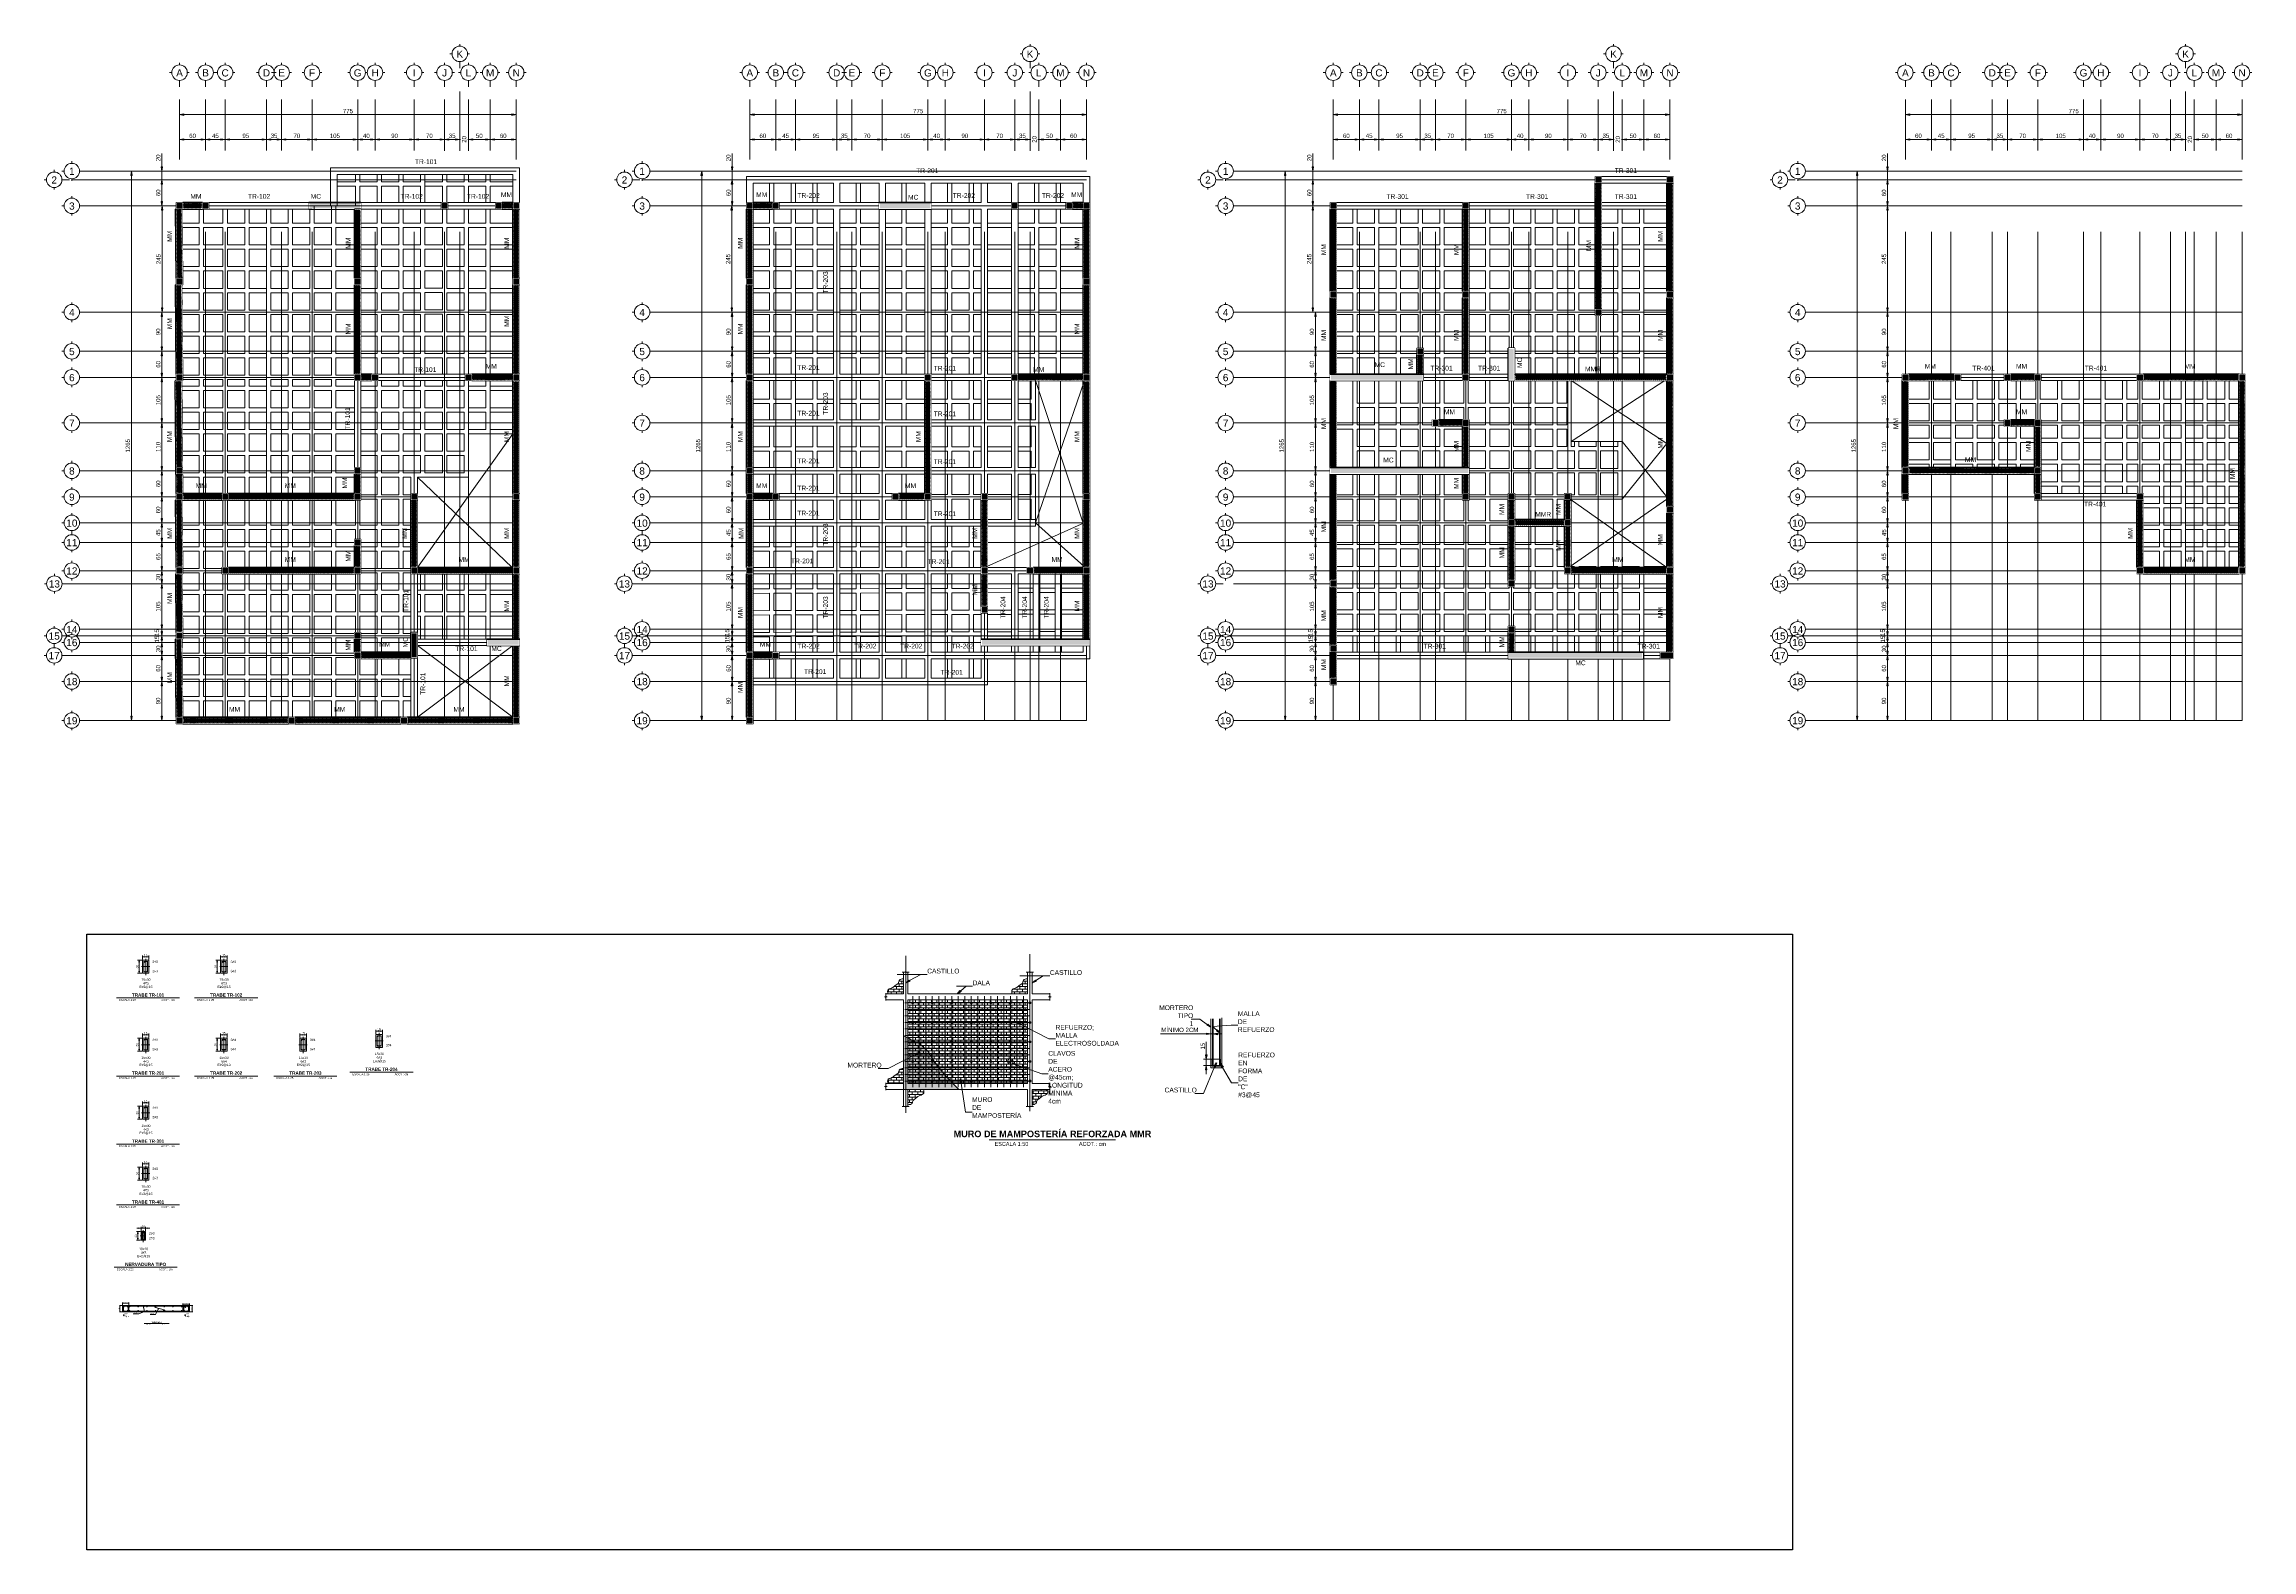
# Model space of a CAD drawing. Header units: metres. Extents: x -44 to 49.1, y -18.2 to 16.5.
# Drawn here: x -1.8 to 49.1, y -18.2 to 16.5 of the extents above; entities that cross this region are included whole.
import ezdxf
from ezdxf import colors
from ezdxf.entities.mleader import LeaderData, LeaderLine
from ezdxf.enums import TextEntityAlignment as Align
from ezdxf.math import Vec2, Vec3

# ---------------------------------------------------------------- set-up
doc = ezdxf.new("R2010")
doc.units = ezdxf.units.M
doc.set_wipeout_variables(frame=1)
doc.header["$PDMODE"] = 35
doc.linetypes.add('CENTER2', pattern=[1.125, 0.75, -0.125, 0.125, -0.125])
doc.linetypes.add('HIDDEN', pattern=[9.525, 6.35, -3.175])
for name, color, linetype, lineweight in [('.S-Castillos', 1, 'Continuous', 5), ('.S-CentLines', 251, 'CENTER2', 5), ('.S-Concreto', 15, 'Continuous', 20), ('.S-Cotas', 11, 'Continuous', 15), ('.S-Dimensiones', 11, 'Continuous', 15), ('.S-Ejes', 251, 'CENTER2', 5), ('.S-Hatch', 251, 'Continuous', 5), ('.S-Muros', 1, 'Continuous', 30), ('.S-Nervaduras', 86, 'Continuous', 13), ('.S-Refuerzo', 1, 'Continuous', 18), ('.S-Textos', 5, 'Continuous', 15), ('.S-Vacios', 6, 'HIDDEN', 5), ('.S-Vigas_Concreto', 2, 'Continuous', 20)]:
    doc.layers.add(name, color=color, linetype=linetype, lineweight=lineweight)
doc.layers.add('.S-Viewport', color=7, linetype='Continuous', plot=False)
doc.styles.add('General', font='arial.ttf')
doc.styles.add('Texto_Minimo', font='arial.ttf', dxfattribs={"height": 1.8})
doc.styles.add('Titulos', font='', dxfattribs={"height": 6})
doc.styles.get('Titulos').set_extended_font_data('Arial', bold=True)
doc.dimstyles.new('Generales', dxfattribs={"dimscale": 0, "dimtxt": 2, "dimasz": 2, "dimexe": 1.25, "dimexo": 0.625, "dimtad": 1, "dimdec": 0, "dimlfac": 100, "dimzin": 1, "dimdsep": 46, "dimtxsty": 'General', "dimblk": 'FLECHA', "dimcen": 2, "dimclrd": 11, "dimclre": 11, "dimclrt": 5, "dimadec": 0, "dimazin": 0, "dimtfac": 1, "dimtdec": 0, "dimtmove": 0, "dimatfit": 3, "dimfxl": 1, "dimlwd": 13, "dimlwe": 13, "dimarcsym": 0})
pattern_1 = [(45, (0, 0), (-0.1414214, 0.1414214), [])]
pattern_2 = [(0, (-6.292775, 2.33799), (0, 0.06163733), []), (90, (-6.292775, 2.33799), (-0.06163733, 0.06163733), [0.06163733, -0.06163733])]

msp = doc.modelspace()

# ---------------------------------------------------------------- texts
at = {"layer": '.S-Textos', "ltscale": 0.5, "style": 'Texto_Minimo'}
for s, p in [('TR-101', (6.781, 13.694)), ('TR-201', (18.319, 13.487)), ('TR-301', (34.399, 13.49)), ('TR-102', (2.938, 12.895)), ('TR-102', (6.451, 12.895)), ('TR-202', (15.587, 12.914)), ('MC', (18.132, 12.875)), ('TR-202', (19.161, 12.914)), ('TR-301', (29.142, 12.89)), ('TR-301', (32.356, 12.89)), ('TR-301', (34.399, 12.89)), ('TR-101', (6.764, 8.907)), ('TR-201', (15.583, 8.953)), ('TR-401', (45.219, 8.94)), ('TR-201', (15.583, 7.903)), ('TR-201', (15.583, 6.803)), ('TR-201', (15.583, 6.178)), ('TR-201', (15.583, 5.603)), ('TR-201', (18.724, 5.587)), ('TR-401', (45.202, 5.81)), ('TR-201', (15.439, 4.501)), ('TR-201', (18.581, 4.485)), ('TR-101', (7.712, 2.481)), ('TR-202', (15.587, 2.542)), ('TR-202', (16.892, 2.542)), ('TR-202', (17.95, 2.542)), ('TR-202', (19.135, 2.542)), ('TR-301', (30, 2.539)), ('TR-201', (15.739, 1.953)), ('TR-201', (18.881, 1.937)), ('MC', (33.492, 2.156))]:
    msp.add_text(s, height=0.11, dxfattribs=at).set_placement(p)
for s, p in [('TR-203', (16.288, 10.71)), ('TR-203', (16.288, 7.923)), ('TR-101', (5.287, 7.581)), ('TR-203', (16.288, 4.906)), ('TR-101', (6.627, 3.382)), ('TR-203', (16.288, 3.229)), ('TR-204', (20.371, 3.229)), ('TR-204', (20.871, 3.229)), ('TR-204', (21.371, 3.229)), ('TR-101', (7.019, 1.474))]:
    msp.add_text(s, height=0.11, rotation=90, dxfattribs=at).set_placement(p)
at = {"layer": '.S-Textos', "style": 'General'}
for s, height, p in [('15x30', 0.055, (0.59, -5.111)), ('15x30', 0.055, (2.388, -5.111)), ('E#2@15', 0.055, (0.59, -5.277)), ('4#3', 0.055, (0.59, -5.196)), ('E#2@15', 0.055, (2.388, -5.277)), ('6#3', 0.055, (2.388, -5.196)), ('E#2@15', 0.055, (0.59, -7.074)), ('15x30', 0.055, (0.59, -6.909)), ('4#3', 0.055, (0.59, -6.993)), ('E#2@10', 0.055, (2.388, -7.074)), ('15x30', 0.055, (2.388, -6.909)), ('6#4', 0.055, (2.388, -6.993)), ('E#2@15', 0.055, (4.213, -7.074)), ('15x30', 0.055, (4.213, -6.909)), ('6#3', 0.055, (4.213, -6.993)), ('E#3@15', 0.055, (5.964, -6.986)), ('15x30', 0.055, (5.964, -6.821)), ('6#3', 0.055, (5.964, -6.905)), ('E#2@15', 0.055, (0.59, -8.64)), ('15x30', 0.055, (0.59, -8.475)), ('4#3', 0.055, (0.59, -8.56)), ('E#2@15', 0.055, (0.59, -10.042)), ('15x30', 0.055, (0.59, -9.876)), ('4#3', 0.055, (0.59, -9.961)), ('E#2@15', 0.055, (0.536, -11.477)), ('10x20', 0.055, (0.536, -11.312)), ('4#3', 0.055, (0.536, -11.396)), ('E#3@15', 0.022, (0.135, -12.853)), ('15x15', 0.022, (0.125, -12.784)), ('4#3', 0.022, (0.127, -12.818)), ('E#3@15', 0.022, (1.548, -12.853)), ('15x15', 0.022, (1.539, -12.784)), ('4#3', 0.022, (1.541, -12.818))]:
    msp.add_text(s, height=height, dxfattribs=at).set_placement(p, align=Align.CENTER)
for s, p in [('2#3', (0.803, -4.675, 0)), ('2#3', (0.803, -4.886, 0)), ('3#3', (2.602, -4.675, 0)), ('3#3', (2.602, -4.886, 0)), ('2#3', (0.803, -6.472, 0)), ('3#4', (2.602, -6.472, 0)), ('3#4', (4.427, -6.472, 0)), ('3#4', (6.178, -6.384, 0)), ('3#4', (6.178, -6.595, 0)), ('2#3', (0.803, -6.683, 0)), ('3#4', (2.602, -6.683, 0)), ('3#4', (4.427, -6.683, 0)), ('2#3', (0.803, -8.038, 0)), ('2#3', (0.803, -8.25, 0)), ('2#3', (0.803, -9.44, 0)), ('2#3', (0.803, -9.651, 0)), ('2#3', (0.724, -10.925, 0)), ('2#3', (0.724, -11.037, 0))]:
    msp.add_text(s, height=0.055, dxfattribs=at).set_placement(p, align=Align.MIDDLE)

# ---------------------------------------------------------------- blocks, each defined once
blk = doc.blocks.new('*U33')
for p, q in [((-3.6, 0), (-4.6, 0)), ((0, 4.5), (0, 3.6)), ((4.5, 0), (3.6, 0)), ((0, -3.6), (0, -6.5))]:
    blk.add_line(p, q)
blk.add_circle((0, 0), 3.56)
at = {"color": 1, "style": 'General'}
blk.add_attdef('EJE', text='', height=3.3, dxfattribs=at).set_placement((0, -0.1), align=Align.MIDDLE_CENTER)
blk = doc.blocks.new('*U34')
for p, q in [((-3.6, 0), (-4.6, 0)), ((0, 4.5), (0, 3.6)), ((4.5, 0), (3.6, 0)), ((4, 0), (7, 0)), ((0, -4.5), (0, -3.6))]:
    blk.add_line(p, q)
blk.add_circle((0, 0), 3.56)
at = {"color": 1, "style": 'General'}
blk.add_attdef('EJE', text='', height=3.3, dxfattribs=at).set_placement((0, -0.1), align=Align.MIDDLE_CENTER)
blk = doc.blocks.new('FLECHA')
at = {"linetype": 'Continuous'}
blk.add_hatch(color=5, dxfattribs=at).paths.add_polyline_path([(0, 0), (-1, 0.162), (-1, -0.157)])
at = {"color": 5, "linetype": 'Continuous'}
blk.add_line((-1, 0.162), (-1, -0.157), dxfattribs=at)
blk.add_lwpolyline([(-1, 0.162), (0, 0), (-1, -0.157)], dxfattribs=at)
blk = doc.blocks.new('*D35')
at = {"layer": '.S-Dimensiones', "color": 11, "linetype": 'Continuous', "lineweight": 13, "transparency": 16777216}
for p, q in [((1.364, 14.012), (1.364, 14.324)), ((1.464, 14.261), (1.864, 14.261)), ((1.964, 14.012), (1.964, 14.324))]:
    blk.add_line(p, q, dxfattribs=at)
at = {"layer": 'Defpoints', "color": 0, "transparency": 16777216}
for p in [(1.964, 14.261), (1.364, 13.981), (1.964, 13.981)]:
    blk.add_point(p, dxfattribs=at)
at = {"layer": '.S-Dimensiones', "color": 11, "lineweight": 13, "transparency": 16777216, "xscale": 0.1, "yscale": 0.1, "zscale": 0.1, "rotation": 180}
blk.add_blockref('FLECHA', (1.364, 14.261), dxfattribs=at)
at = {"layer": '.S-Dimensiones', "color": 11, "lineweight": 13, "transparency": 16777216, "xscale": 0.1, "yscale": 0.1, "zscale": 0.1}
blk.add_blockref('FLECHA', (1.964, 14.261), dxfattribs=at)
at = {"layer": '.S-Dimensiones', "color": 5, "transparency": 16777216, "insert": (1.664, 14.343), "char_height": 0.1, "attachment_point": 5, "style": 'General'}
blk.add_mtext('60', dxfattribs=at)
blk = doc.blocks.new('*D36')
at = {"layer": '.S-Dimensiones', "color": 11, "linetype": 'Continuous', "lineweight": 13, "transparency": 16777216}
for p, q in [((1.964, 14.012), (1.964, 14.324)), ((2.064, 14.261), (2.314, 14.261)), ((2.414, 14.013), (2.414, 14.324))]:
    blk.add_line(p, q, dxfattribs=at)
at = {"layer": 'Defpoints', "color": 0, "transparency": 16777216}
for p in [(2.414, 14.261), (1.964, 13.981), (2.414, 13.982)]:
    blk.add_point(p, dxfattribs=at)
at = {"layer": '.S-Dimensiones', "color": 11, "lineweight": 13, "transparency": 16777216, "xscale": 0.1, "yscale": 0.1, "zscale": 0.1, "rotation": 180}
blk.add_blockref('FLECHA', (1.964, 14.261), dxfattribs=at)
at = {"layer": '.S-Dimensiones', "color": 11, "lineweight": 13, "transparency": 16777216, "xscale": 0.1, "yscale": 0.1, "zscale": 0.1}
blk.add_blockref('FLECHA', (2.414, 14.261), dxfattribs=at)
at = {"layer": '.S-Dimensiones', "color": 5, "transparency": 16777216, "insert": (2.189, 14.343), "char_height": 0.1, "attachment_point": 5, "style": 'General'}
blk.add_mtext('45', dxfattribs=at)
blk = doc.blocks.new('*D37')
at = {"layer": '.S-Dimensiones', "color": 11, "linetype": 'Continuous', "lineweight": 13, "transparency": 16777216}
for p, q in [((2.414, 14.013), (2.414, 14.324)), ((2.514, 14.261), (3.264, 14.261)), ((3.364, 14.016), (3.364, 14.324))]:
    blk.add_line(p, q, dxfattribs=at)
at = {"layer": 'Defpoints', "color": 0, "transparency": 16777216}
for p in [(3.364, 14.261), (2.414, 13.982), (3.364, 13.985)]:
    blk.add_point(p, dxfattribs=at)
at = {"layer": '.S-Dimensiones', "color": 11, "lineweight": 13, "transparency": 16777216, "xscale": 0.1, "yscale": 0.1, "zscale": 0.1, "rotation": 180}
blk.add_blockref('FLECHA', (2.414, 14.261), dxfattribs=at)
at = {"layer": '.S-Dimensiones', "color": 11, "lineweight": 13, "transparency": 16777216, "xscale": 0.1, "yscale": 0.1, "zscale": 0.1}
blk.add_blockref('FLECHA', (3.364, 14.261), dxfattribs=at)
at = {"layer": '.S-Dimensiones', "color": 5, "transparency": 16777216, "insert": (2.889, 14.343), "char_height": 0.1, "attachment_point": 5, "style": 'General'}
blk.add_mtext('95', dxfattribs=at)
blk = doc.blocks.new('*D38')
at = {"layer": '.S-Dimensiones', "color": 11, "linetype": 'Continuous', "lineweight": 13, "transparency": 16777216}
for p, q in [((3.364, 14.016), (3.364, 14.324)), ((3.464, 14.261), (3.614, 14.261)), ((3.714, 14.022), (3.714, 14.324))]:
    blk.add_line(p, q, dxfattribs=at)
at = {"layer": 'Defpoints', "color": 0, "transparency": 16777216}
for p in [(3.714, 14.261), (3.364, 13.985), (3.714, 13.991)]:
    blk.add_point(p, dxfattribs=at)
at = {"layer": '.S-Dimensiones', "color": 11, "lineweight": 13, "transparency": 16777216, "xscale": 0.1, "yscale": 0.1, "zscale": 0.1, "rotation": 180}
blk.add_blockref('FLECHA', (3.364, 14.261), dxfattribs=at)
at = {"layer": '.S-Dimensiones', "color": 11, "lineweight": 13, "transparency": 16777216, "xscale": 0.1, "yscale": 0.1, "zscale": 0.1}
blk.add_blockref('FLECHA', (3.714, 14.261), dxfattribs=at)
at = {"layer": '.S-Dimensiones', "color": 5, "transparency": 16777216, "insert": (3.539, 14.344), "char_height": 0.1, "attachment_point": 5, "style": 'General'}
blk.add_mtext('35', dxfattribs=at)
blk = doc.blocks.new('*D39')
at = {"layer": '.S-Dimensiones', "color": 11, "linetype": 'Continuous', "lineweight": 13, "transparency": 16777216}
for p, q in [((3.714, 14.022), (3.714, 14.324)), ((3.814, 14.261), (4.314, 14.261)), ((4.414, 14.031), (4.414, 14.324))]:
    blk.add_line(p, q, dxfattribs=at)
at = {"layer": 'Defpoints', "color": 0, "transparency": 16777216}
for p in [(4.414, 14.261), (3.714, 13.991), (4.414, 14)]:
    blk.add_point(p, dxfattribs=at)
at = {"layer": '.S-Dimensiones', "color": 11, "lineweight": 13, "transparency": 16777216, "xscale": 0.1, "yscale": 0.1, "zscale": 0.1, "rotation": 180}
blk.add_blockref('FLECHA', (3.714, 14.261), dxfattribs=at)
at = {"layer": '.S-Dimensiones', "color": 11, "lineweight": 13, "transparency": 16777216, "xscale": 0.1, "yscale": 0.1, "zscale": 0.1}
blk.add_blockref('FLECHA', (4.414, 14.261), dxfattribs=at)
at = {"layer": '.S-Dimensiones', "color": 5, "transparency": 16777216, "insert": (4.064, 14.343), "char_height": 0.1, "attachment_point": 5, "style": 'General'}
blk.add_mtext('70', dxfattribs=at)
blk = doc.blocks.new('*D40')
at = {"layer": '.S-Dimensiones', "color": 11, "linetype": 'Continuous', "lineweight": 13, "transparency": 16777216}
for p, q in [((4.414, 14.031), (4.414, 14.324)), ((4.514, 14.261), (5.364, 14.261)), ((5.464, 14.031), (5.464, 14.324))]:
    blk.add_line(p, q, dxfattribs=at)
at = {"layer": 'Defpoints', "color": 0, "transparency": 16777216}
for p in [(5.464, 14.261), (4.414, 14), (5.464, 14)]:
    blk.add_point(p, dxfattribs=at)
at = {"layer": '.S-Dimensiones', "color": 11, "lineweight": 13, "transparency": 16777216, "xscale": 0.1, "yscale": 0.1, "zscale": 0.1, "rotation": 180}
blk.add_blockref('FLECHA', (4.414, 14.261), dxfattribs=at)
at = {"layer": '.S-Dimensiones', "color": 11, "lineweight": 13, "transparency": 16777216, "xscale": 0.1, "yscale": 0.1, "zscale": 0.1}
blk.add_blockref('FLECHA', (5.464, 14.261), dxfattribs=at)
at = {"layer": '.S-Dimensiones', "color": 5, "transparency": 16777216, "insert": (4.939, 14.343), "char_height": 0.1, "attachment_point": 5, "style": 'General'}
blk.add_mtext('105', dxfattribs=at)
blk = doc.blocks.new('*D41')
at = {"layer": '.S-Dimensiones', "color": 11, "linetype": 'Continuous', "lineweight": 13, "transparency": 16777216}
for p, q in [((5.464, 14.031), (5.464, 14.324)), ((5.564, 14.261), (5.764, 14.261)), ((5.864, 14.037), (5.864, 14.324))]:
    blk.add_line(p, q, dxfattribs=at)
at = {"layer": 'Defpoints', "color": 0, "transparency": 16777216}
for p in [(5.864, 14.261), (5.464, 14), (5.864, 14.006)]:
    blk.add_point(p, dxfattribs=at)
at = {"layer": '.S-Dimensiones', "color": 11, "lineweight": 13, "transparency": 16777216, "xscale": 0.1, "yscale": 0.1, "zscale": 0.1, "rotation": 180}
blk.add_blockref('FLECHA', (5.464, 14.261), dxfattribs=at)
at = {"layer": '.S-Dimensiones', "color": 11, "lineweight": 13, "transparency": 16777216, "xscale": 0.1, "yscale": 0.1, "zscale": 0.1}
blk.add_blockref('FLECHA', (5.864, 14.261), dxfattribs=at)
at = {"layer": '.S-Dimensiones', "color": 5, "transparency": 16777216, "insert": (5.664, 14.343), "char_height": 0.1, "attachment_point": 5, "style": 'General'}
blk.add_mtext('40', dxfattribs=at)
blk = doc.blocks.new('*D42')
at = {"layer": '.S-Dimensiones', "color": 11, "linetype": 'Continuous', "lineweight": 13, "transparency": 16777216}
for p, q in [((5.864, 14.037), (5.864, 14.324)), ((5.964, 14.261), (6.664, 14.261)), ((6.764, 14.046), (6.764, 14.324))]:
    blk.add_line(p, q, dxfattribs=at)
at = {"layer": 'Defpoints', "color": 0, "transparency": 16777216}
for p in [(6.764, 14.261), (5.864, 14.006), (6.764, 14.015)]:
    blk.add_point(p, dxfattribs=at)
at = {"layer": '.S-Dimensiones', "color": 11, "lineweight": 13, "transparency": 16777216, "xscale": 0.1, "yscale": 0.1, "zscale": 0.1, "rotation": 180}
blk.add_blockref('FLECHA', (5.864, 14.261), dxfattribs=at)
at = {"layer": '.S-Dimensiones', "color": 11, "lineweight": 13, "transparency": 16777216, "xscale": 0.1, "yscale": 0.1, "zscale": 0.1}
blk.add_blockref('FLECHA', (6.764, 14.261), dxfattribs=at)
at = {"layer": '.S-Dimensiones', "color": 5, "transparency": 16777216, "insert": (6.314, 14.343), "char_height": 0.1, "attachment_point": 5, "style": 'General'}
blk.add_mtext('90', dxfattribs=at)
blk = doc.blocks.new('*D43')
at = {"layer": '.S-Dimensiones', "color": 11, "linetype": 'Continuous', "lineweight": 13, "transparency": 16777216}
for p, q in [((6.764, 14.046), (6.764, 14.324)), ((6.864, 14.261), (7.364, 14.261)), ((7.464, 14), (7.464, 14.324))]:
    blk.add_line(p, q, dxfattribs=at)
at = {"layer": 'Defpoints', "color": 0, "transparency": 16777216}
for p in [(7.464, 14.261), (6.764, 14.015), (7.464, 13.969)]:
    blk.add_point(p, dxfattribs=at)
at = {"layer": '.S-Dimensiones', "color": 11, "lineweight": 13, "transparency": 16777216, "xscale": 0.1, "yscale": 0.1, "zscale": 0.1, "rotation": 180}
blk.add_blockref('FLECHA', (6.764, 14.261), dxfattribs=at)
at = {"layer": '.S-Dimensiones', "color": 11, "lineweight": 13, "transparency": 16777216, "xscale": 0.1, "yscale": 0.1, "zscale": 0.1}
blk.add_blockref('FLECHA', (7.464, 14.261), dxfattribs=at)
at = {"layer": '.S-Dimensiones', "color": 5, "transparency": 16777216, "insert": (7.114, 14.343), "char_height": 0.1, "attachment_point": 5, "style": 'General'}
blk.add_mtext('70', dxfattribs=at)
blk = doc.blocks.new('*D44')
at = {"layer": '.S-Dimensiones', "color": 11, "linetype": 'Continuous', "lineweight": 13, "transparency": 16777216}
for p, q in [((7.464, 14), (7.464, 14.324)), ((7.564, 14.261), (7.714, 14.261)), ((7.814, 14), (7.814, 14.324))]:
    blk.add_line(p, q, dxfattribs=at)
at = {"layer": 'Defpoints', "color": 0, "transparency": 16777216}
for p in [(7.814, 14.261), (7.464, 13.969), (7.814, 13.969)]:
    blk.add_point(p, dxfattribs=at)
at = {"layer": '.S-Dimensiones', "color": 11, "lineweight": 13, "transparency": 16777216, "xscale": 0.1, "yscale": 0.1, "zscale": 0.1, "rotation": 180}
blk.add_blockref('FLECHA', (7.464, 14.261), dxfattribs=at)
at = {"layer": '.S-Dimensiones', "color": 11, "lineweight": 13, "transparency": 16777216, "xscale": 0.1, "yscale": 0.1, "zscale": 0.1}
blk.add_blockref('FLECHA', (7.814, 14.261), dxfattribs=at)
at = {"layer": '.S-Dimensiones', "color": 5, "transparency": 16777216, "insert": (7.639, 14.344), "char_height": 0.1, "attachment_point": 5, "style": 'General'}
blk.add_mtext('35', dxfattribs=at)
blk = doc.blocks.new('*D45')
at = {"layer": '.S-Dimensiones', "color": 11, "linetype": 'Continuous', "lineweight": 13, "transparency": 16777216}
for p, q in [((7.714, 14.261), (7.614, 14.261)), ((7.814, 14), (7.814, 14.324)), ((7.814, 14.261), (7.832, 14.261)), ((8.014, 14.261), (7.996, 14.261)), ((8.014, 14), (8.014, 14.324)), ((8.114, 14.261), (8.214, 14.261))]:
    blk.add_line(p, q, dxfattribs=at)
at = {"layer": 'Defpoints', "color": 0, "transparency": 16777216}
for p in [(8.014, 14.261), (7.814, 13.969), (8.014, 13.969)]:
    blk.add_point(p, dxfattribs=at)
at = {"layer": '.S-Dimensiones', "color": 11, "lineweight": 13, "transparency": 16777216, "xscale": 0.1, "yscale": 0.1, "zscale": 0.1}
blk.add_blockref('FLECHA', (7.814, 14.261), dxfattribs=at)
at = {"layer": '.S-Dimensiones', "color": 11, "lineweight": 13, "transparency": 16777216, "xscale": 0.1, "yscale": 0.1, "zscale": 0.1, "rotation": 180}
blk.add_blockref('FLECHA', (8.014, 14.261), dxfattribs=at)
at = {"layer": '.S-Dimensiones', "color": 5, "transparency": 16777216, "insert": (7.914, 14.261), "char_height": 0.1, "attachment_point": 5, "rotation": 90, "style": 'General'}
blk.add_mtext('20', dxfattribs=at)
blk = doc.blocks.new('*D46')
at = {"layer": '.S-Dimensiones', "color": 11, "linetype": 'Continuous', "lineweight": 13, "transparency": 16777216}
for p, q in [((8.014, 14), (8.014, 14.324)), ((8.114, 14.261), (8.414, 14.261)), ((8.514, 14.046), (8.514, 14.324))]:
    blk.add_line(p, q, dxfattribs=at)
at = {"layer": 'Defpoints', "color": 0, "transparency": 16777216}
for p in [(8.514, 14.261), (8.014, 13.969), (8.514, 14.015)]:
    blk.add_point(p, dxfattribs=at)
at = {"layer": '.S-Dimensiones', "color": 11, "lineweight": 13, "transparency": 16777216, "xscale": 0.1, "yscale": 0.1, "zscale": 0.1, "rotation": 180}
blk.add_blockref('FLECHA', (8.014, 14.261), dxfattribs=at)
at = {"layer": '.S-Dimensiones', "color": 11, "lineweight": 13, "transparency": 16777216, "xscale": 0.1, "yscale": 0.1, "zscale": 0.1}
blk.add_blockref('FLECHA', (8.514, 14.261), dxfattribs=at)
at = {"layer": '.S-Dimensiones', "color": 5, "transparency": 16777216, "insert": (8.264, 14.343), "char_height": 0.1, "attachment_point": 5, "style": 'General'}
blk.add_mtext('50', dxfattribs=at)
blk = doc.blocks.new('*D47')
at = {"layer": '.S-Dimensiones', "color": 11, "linetype": 'Continuous', "lineweight": 13, "transparency": 16777216}
for p, q in [((8.514, 14.046), (8.514, 14.324)), ((8.614, 14.261), (9.014, 14.261)), ((9.114, 14.028), (9.114, 14.324))]:
    blk.add_line(p, q, dxfattribs=at)
at = {"layer": 'Defpoints', "color": 0, "transparency": 16777216}
for p in [(9.114, 14.261), (8.514, 14.015), (9.114, 13.997)]:
    blk.add_point(p, dxfattribs=at)
at = {"layer": '.S-Dimensiones', "color": 11, "lineweight": 13, "transparency": 16777216, "xscale": 0.1, "yscale": 0.1, "zscale": 0.1, "rotation": 180}
blk.add_blockref('FLECHA', (8.514, 14.261), dxfattribs=at)
at = {"layer": '.S-Dimensiones', "color": 11, "lineweight": 13, "transparency": 16777216, "xscale": 0.1, "yscale": 0.1, "zscale": 0.1}
blk.add_blockref('FLECHA', (9.114, 14.261), dxfattribs=at)
at = {"layer": '.S-Dimensiones', "color": 5, "transparency": 16777216, "insert": (8.814, 14.343), "char_height": 0.1, "attachment_point": 5, "style": 'General'}
blk.add_mtext('60', dxfattribs=at)
blk = doc.blocks.new('*D48')
at = {"layer": '.S-Dimensiones', "color": 11, "linetype": 'Continuous', "lineweight": 13, "transparency": 16777216}
for p, q in [((1.364, 13.8), (1.364, 14.893)), ((1.464, 14.831), (9.014, 14.831)), ((9.114, 13.8), (9.114, 14.893))]:
    blk.add_line(p, q, dxfattribs=at)
at = {"layer": 'Defpoints', "color": 0, "transparency": 16777216}
for p in [(9.114, 14.831), (1.364, 13.769), (9.114, 13.769)]:
    blk.add_point(p, dxfattribs=at)
at = {"layer": '.S-Dimensiones', "color": 11, "lineweight": 13, "transparency": 16777216, "xscale": 0.1, "yscale": 0.1, "zscale": 0.1, "rotation": 180}
blk.add_blockref('FLECHA', (1.364, 14.831), dxfattribs=at)
at = {"layer": '.S-Dimensiones', "color": 11, "lineweight": 13, "transparency": 16777216, "xscale": 0.1, "yscale": 0.1, "zscale": 0.1}
blk.add_blockref('FLECHA', (9.114, 14.831), dxfattribs=at)
at = {"layer": '.S-Dimensiones', "color": 5, "transparency": 16777216, "insert": (5.239, 14.913), "char_height": 0.1, "attachment_point": 5, "style": 'General'}
blk.add_mtext('775', dxfattribs=at)
blk = doc.blocks.new('*D49')
at = {"layer": '.S-Dimensiones', "color": 11, "linetype": 'Continuous', "lineweight": 13, "transparency": 16777216}
for p, q in [((1.333, 13.332), (0.892, 13.332)), ((0.955, 13.232), (0.955, 12.832)), ((1.333, 12.732), (0.892, 12.732))]:
    blk.add_line(p, q, dxfattribs=at)
at = {"layer": 'Defpoints', "color": 0, "transparency": 16777216}
for p in [(1.364, 13.332), (0.955, 12.732), (1.364, 12.732)]:
    blk.add_point(p, dxfattribs=at)
at = {"layer": '.S-Dimensiones', "color": 11, "lineweight": 13, "transparency": 16777216, "xscale": 0.1, "yscale": 0.1, "zscale": 0.1}
for p, rotation in [((0.955, 13.332), 90), ((0.955, 12.732), 270)]:
    blk.add_blockref('FLECHA', p, dxfattribs=dict(at, rotation=rotation))
at = {"layer": '.S-Dimensiones', "color": 5, "transparency": 16777216, "insert": (0.872, 13.032), "char_height": 0.1, "attachment_point": 5, "rotation": 90, "style": 'General'}
blk.add_mtext('60', dxfattribs=at)
blk = doc.blocks.new('*D50')
at = {"layer": '.S-Dimensiones', "color": 11, "linetype": 'Continuous', "lineweight": 13, "transparency": 16777216}
for p, q in [((1.333, 12.732), (0.9, 12.732)), ((0.963, 12.632), (0.963, 10.382)), ((1.333, 10.282), (0.9, 10.282))]:
    blk.add_line(p, q, dxfattribs=at)
at = {"layer": 'Defpoints', "color": 0, "transparency": 16777216}
for p in [(1.364, 12.732), (0.963, 10.282), (1.364, 10.282)]:
    blk.add_point(p, dxfattribs=at)
at = {"layer": '.S-Dimensiones', "color": 11, "lineweight": 13, "transparency": 16777216, "xscale": 0.1, "yscale": 0.1, "zscale": 0.1}
for p, rotation in [((0.963, 12.732), 90), ((0.963, 10.282), 270)]:
    blk.add_blockref('FLECHA', p, dxfattribs=dict(at, rotation=rotation))
at = {"layer": '.S-Dimensiones', "color": 5, "transparency": 16777216, "insert": (0.88, 11.507), "char_height": 0.1, "attachment_point": 5, "rotation": 90, "style": 'General'}
blk.add_mtext('245', dxfattribs=at)
blk = doc.blocks.new('*D51')
at = {"layer": '.S-Dimensiones', "color": 11, "linetype": 'Continuous', "lineweight": 13, "transparency": 16777216}
for p, q in [((1.333, 10.282), (0.892, 10.282)), ((0.955, 10.182), (0.955, 9.482)), ((1.333, 9.382), (0.892, 9.382))]:
    blk.add_line(p, q, dxfattribs=at)
at = {"layer": 'Defpoints', "color": 0, "transparency": 16777216}
for p in [(1.364, 10.282), (0.955, 9.382), (1.364, 9.382)]:
    blk.add_point(p, dxfattribs=at)
at = {"layer": '.S-Dimensiones', "color": 11, "lineweight": 13, "transparency": 16777216, "xscale": 0.1, "yscale": 0.1, "zscale": 0.1}
for p, rotation in [((0.955, 10.282), 90), ((0.955, 9.382), 270)]:
    blk.add_blockref('FLECHA', p, dxfattribs=dict(at, rotation=rotation))
at = {"layer": '.S-Dimensiones', "color": 5, "transparency": 16777216, "insert": (0.872, 9.832), "char_height": 0.1, "attachment_point": 5, "rotation": 90, "style": 'General'}
blk.add_mtext('90', dxfattribs=at)
blk = doc.blocks.new('*D52')
at = {"layer": '.S-Dimensiones', "color": 11, "linetype": 'Continuous', "lineweight": 13, "transparency": 16777216}
for p, q in [((1.333, 9.382), (0.892, 9.382)), ((0.955, 9.282), (0.955, 8.882)), ((1.333, 8.782), (0.892, 8.782))]:
    blk.add_line(p, q, dxfattribs=at)
at = {"layer": 'Defpoints', "color": 0, "transparency": 16777216}
for p in [(1.364, 9.382), (0.955, 8.782), (1.364, 8.782)]:
    blk.add_point(p, dxfattribs=at)
at = {"layer": '.S-Dimensiones', "color": 11, "lineweight": 13, "transparency": 16777216, "xscale": 0.1, "yscale": 0.1, "zscale": 0.1}
for p, rotation in [((0.955, 9.382), 90), ((0.955, 8.782), 270)]:
    blk.add_blockref('FLECHA', p, dxfattribs=dict(at, rotation=rotation))
at = {"layer": '.S-Dimensiones', "color": 5, "transparency": 16777216, "insert": (0.872, 9.082), "char_height": 0.1, "attachment_point": 5, "rotation": 90, "style": 'General'}
blk.add_mtext('60', dxfattribs=at)
blk = doc.blocks.new('*D53')
at = {"layer": '.S-Dimensiones', "color": 11, "linetype": 'Continuous', "lineweight": 13, "transparency": 16777216}
for p, q in [((1.333, 8.782), (0.892, 8.782)), ((0.955, 8.682), (0.955, 7.832)), ((1.333, 7.732), (0.892, 7.732))]:
    blk.add_line(p, q, dxfattribs=at)
at = {"layer": 'Defpoints', "color": 0, "transparency": 16777216}
for p in [(1.364, 8.782), (0.955, 7.732), (1.364, 7.732)]:
    blk.add_point(p, dxfattribs=at)
at = {"layer": '.S-Dimensiones', "color": 11, "lineweight": 13, "transparency": 16777216, "xscale": 0.1, "yscale": 0.1, "zscale": 0.1}
for p, rotation in [((0.955, 8.782), 90), ((0.955, 7.732), 270)]:
    blk.add_blockref('FLECHA', p, dxfattribs=dict(at, rotation=rotation))
at = {"layer": '.S-Dimensiones', "color": 5, "transparency": 16777216, "insert": (0.872, 8.257), "char_height": 0.1, "attachment_point": 5, "rotation": 90, "style": 'General'}
blk.add_mtext('105', dxfattribs=at)
blk = doc.blocks.new('*D54')
at = {"layer": '.S-Dimensiones', "color": 11, "linetype": 'Continuous', "lineweight": 13, "transparency": 16777216}
for p, q in [((1.333, 7.732), (0.892, 7.732)), ((0.955, 7.632), (0.955, 6.732)), ((1.333, 6.632), (0.892, 6.632))]:
    blk.add_line(p, q, dxfattribs=at)
at = {"layer": 'Defpoints', "color": 0, "transparency": 16777216}
for p in [(1.364, 7.732), (0.955, 6.632), (1.364, 6.632)]:
    blk.add_point(p, dxfattribs=at)
at = {"layer": '.S-Dimensiones', "color": 11, "lineweight": 13, "transparency": 16777216, "xscale": 0.1, "yscale": 0.1, "zscale": 0.1}
for p, rotation in [((0.955, 7.732), 90), ((0.955, 6.632), 270)]:
    blk.add_blockref('FLECHA', p, dxfattribs=dict(at, rotation=rotation))
at = {"layer": '.S-Dimensiones', "color": 5, "transparency": 16777216, "insert": (0.872, 7.182), "char_height": 0.1, "attachment_point": 5, "rotation": 90, "style": 'General'}
blk.add_mtext('110', dxfattribs=at)
blk = doc.blocks.new('*D55')
at = {"layer": '.S-Dimensiones', "color": 11, "linetype": 'Continuous', "lineweight": 13, "transparency": 16777216}
for p, q in [((1.333, 6.632), (0.892, 6.632)), ((0.955, 6.532), (0.955, 6.131)), ((1.333, 6.031), (0.892, 6.031))]:
    blk.add_line(p, q, dxfattribs=at)
at = {"layer": 'Defpoints', "color": 0, "transparency": 16777216}
for p in [(1.364, 6.632), (0.955, 6.031), (1.364, 6.031)]:
    blk.add_point(p, dxfattribs=at)
at = {"layer": '.S-Dimensiones', "color": 11, "lineweight": 13, "transparency": 16777216, "xscale": 0.1, "yscale": 0.1, "zscale": 0.1}
for p, rotation in [((0.955, 6.632), 90), ((0.955, 6.031), 270)]:
    blk.add_blockref('FLECHA', p, dxfattribs=dict(at, rotation=rotation))
at = {"layer": '.S-Dimensiones', "color": 5, "transparency": 16777216, "insert": (0.872, 6.332), "char_height": 0.1, "attachment_point": 5, "rotation": 90, "style": 'General'}
blk.add_mtext('60', dxfattribs=at)
blk = doc.blocks.new('*D56')
at = {"layer": '.S-Dimensiones', "color": 11, "linetype": 'Continuous', "lineweight": 13, "transparency": 16777216}
for p, q in [((1.333, 6.031), (0.892, 6.031)), ((0.955, 5.931), (0.955, 5.532)), ((1.333, 5.432), (0.892, 5.432))]:
    blk.add_line(p, q, dxfattribs=at)
at = {"layer": 'Defpoints', "color": 0, "transparency": 16777216}
for p in [(1.364, 6.031), (0.955, 5.432), (1.364, 5.432)]:
    blk.add_point(p, dxfattribs=at)
at = {"layer": '.S-Dimensiones', "color": 11, "lineweight": 13, "transparency": 16777216, "xscale": 0.1, "yscale": 0.1, "zscale": 0.1}
for p, rotation in [((0.955, 6.031), 90), ((0.955, 5.432), 270)]:
    blk.add_blockref('FLECHA', p, dxfattribs=dict(at, rotation=rotation))
at = {"layer": '.S-Dimensiones', "color": 5, "transparency": 16777216, "insert": (0.872, 5.732), "char_height": 0.1, "attachment_point": 5, "rotation": 90, "style": 'General'}
blk.add_mtext('60', dxfattribs=at)
blk = doc.blocks.new('*D57')
at = {"layer": '.S-Dimensiones', "color": 11, "linetype": 'Continuous', "lineweight": 13, "transparency": 16777216}
for p, q in [((1.333, 5.432), (0.892, 5.432)), ((0.955, 5.332), (0.955, 5.082)), ((1.333, 4.982), (0.892, 4.982))]:
    blk.add_line(p, q, dxfattribs=at)
at = {"layer": 'Defpoints', "color": 0, "transparency": 16777216}
for p in [(1.364, 5.432), (0.955, 4.982), (1.364, 4.982)]:
    blk.add_point(p, dxfattribs=at)
at = {"layer": '.S-Dimensiones', "color": 11, "lineweight": 13, "transparency": 16777216, "xscale": 0.1, "yscale": 0.1, "zscale": 0.1}
for p, rotation in [((0.955, 5.432), 90), ((0.955, 4.982), 270)]:
    blk.add_blockref('FLECHA', p, dxfattribs=dict(at, rotation=rotation))
at = {"layer": '.S-Dimensiones', "color": 5, "transparency": 16777216, "insert": (0.873, 5.207), "char_height": 0.1, "attachment_point": 5, "rotation": 90, "style": 'General'}
blk.add_mtext('45', dxfattribs=at)
blk = doc.blocks.new('*D58')
at = {"layer": '.S-Dimensiones', "color": 11, "linetype": 'Continuous', "lineweight": 13, "transparency": 16777216}
for p, q in [((1.333, 4.982), (0.892, 4.982)), ((0.955, 4.882), (0.955, 4.431)), ((1.333, 4.331), (0.892, 4.331))]:
    blk.add_line(p, q, dxfattribs=at)
at = {"layer": 'Defpoints', "color": 0, "transparency": 16777216}
for p in [(1.364, 4.982), (0.955, 4.331), (1.364, 4.331)]:
    blk.add_point(p, dxfattribs=at)
at = {"layer": '.S-Dimensiones', "color": 11, "lineweight": 13, "transparency": 16777216, "xscale": 0.1, "yscale": 0.1, "zscale": 0.1}
for p, rotation in [((0.955, 4.982), 90), ((0.955, 4.331), 270)]:
    blk.add_blockref('FLECHA', p, dxfattribs=dict(at, rotation=rotation))
at = {"layer": '.S-Dimensiones', "color": 5, "transparency": 16777216, "insert": (0.872, 4.657), "char_height": 0.1, "attachment_point": 5, "rotation": 90, "style": 'General'}
blk.add_mtext('65', dxfattribs=at)
blk = doc.blocks.new('*D59')
at = {"layer": '.S-Dimensiones', "color": 11, "linetype": 'Continuous', "lineweight": 13, "transparency": 16777216}
for p, q in [((1.333, 4.331), (0.892, 4.331)), ((0.955, 4.231), (0.955, 4.132)), ((1.333, 4.032), (0.892, 4.032))]:
    blk.add_line(p, q, dxfattribs=at)
at = {"layer": 'Defpoints', "color": 0, "transparency": 16777216}
for p in [(1.364, 4.331), (0.955, 4.032), (1.364, 4.032)]:
    blk.add_point(p, dxfattribs=at)
at = {"layer": '.S-Dimensiones', "color": 11, "lineweight": 13, "transparency": 16777216, "xscale": 0.1, "yscale": 0.1, "zscale": 0.1}
for p, rotation in [((0.955, 4.331), 90), ((0.955, 4.032), 270)]:
    blk.add_blockref('FLECHA', p, dxfattribs=dict(at, rotation=rotation))
at = {"layer": '.S-Dimensiones', "color": 5, "transparency": 16777216, "insert": (0.872, 4.182), "char_height": 0.1, "attachment_point": 5, "rotation": 90, "style": 'General'}
blk.add_mtext('30', dxfattribs=at)
blk = doc.blocks.new('*D60')
at = {"layer": '.S-Dimensiones', "color": 11, "linetype": 'Continuous', "lineweight": 13, "transparency": 16777216}
for p, q in [((1.333, 4.032), (0.892, 4.032)), ((0.955, 3.932), (0.955, 3.082)), ((1.333, 2.982), (0.892, 2.982))]:
    blk.add_line(p, q, dxfattribs=at)
at = {"layer": 'Defpoints', "color": 0, "transparency": 16777216}
for p in [(1.364, 4.032), (0.955, 2.982), (1.364, 2.982)]:
    blk.add_point(p, dxfattribs=at)
at = {"layer": '.S-Dimensiones', "color": 11, "lineweight": 13, "transparency": 16777216, "xscale": 0.1, "yscale": 0.1, "zscale": 0.1}
for p, rotation in [((0.955, 4.032), 90), ((0.955, 2.982), 270)]:
    blk.add_blockref('FLECHA', p, dxfattribs=dict(at, rotation=rotation))
at = {"layer": '.S-Dimensiones', "color": 5, "transparency": 16777216, "insert": (0.872, 3.507), "char_height": 0.1, "attachment_point": 5, "rotation": 90, "style": 'General'}
blk.add_mtext('105', dxfattribs=at)
blk = doc.blocks.new('*D61')
at = {"layer": '.S-Dimensiones', "color": 11, "linetype": 'Continuous', "lineweight": 13, "transparency": 16777216}
for p, q in [((0.955, 3.082), (0.955, 3.182)), ((1.333, 2.982), (0.892, 2.982)), ((1.333, 2.832), (0.892, 2.832)), ((0.955, 2.982), (0.955, 2.832)), ((0.955, 2.982), (0.955, 2.832)), ((0.955, 2.732), (0.955, 2.632))]:
    blk.add_line(p, q, dxfattribs=at)
at = {"layer": 'Defpoints', "color": 0, "transparency": 16777216}
for p in [(0.955, 2.832), (1.364, 2.982), (1.364, 2.832)]:
    blk.add_point(p, dxfattribs=at)
at = {"layer": '.S-Dimensiones', "color": 11, "lineweight": 13, "transparency": 16777216, "xscale": 0.1, "yscale": 0.1, "zscale": 0.1}
for p, rotation in [((0.955, 2.982), 270), ((0.955, 2.832), 90)]:
    blk.add_blockref('FLECHA', p, dxfattribs=dict(at, rotation=rotation))
at = {"layer": '.S-Dimensiones', "color": 5, "transparency": 16777216, "insert": (0.842, 2.907), "char_height": 0.1, "attachment_point": 5, "rotation": 90, "style": 'General'}
blk.add_mtext('15', dxfattribs=at)
blk = doc.blocks.new('*D62')
at = {"layer": '.S-Dimensiones', "color": 11, "linetype": 'Continuous', "lineweight": 13, "transparency": 16777216}
for p, q in [((1.333, 2.832), (0.892, 2.832)), ((1.333, 2.682), (0.892, 2.682)), ((0.955, 2.932), (0.955, 3.032)), ((0.955, 2.832), (0.955, 2.682)), ((0.955, 2.832), (0.955, 2.682)), ((0.955, 2.582), (0.955, 2.482))]:
    blk.add_line(p, q, dxfattribs=at)
at = {"layer": 'Defpoints', "color": 0, "transparency": 16777216}
for p in [(0.955, 2.682), (1.364, 2.832), (1.364, 2.682)]:
    blk.add_point(p, dxfattribs=at)
at = {"layer": '.S-Dimensiones', "color": 11, "lineweight": 13, "transparency": 16777216, "xscale": 0.1, "yscale": 0.1, "zscale": 0.1}
for p, rotation in [((0.955, 2.682), 90), ((0.955, 2.832), 270)]:
    blk.add_blockref('FLECHA', p, dxfattribs=dict(at, rotation=rotation))
at = {"layer": '.S-Dimensiones', "color": 5, "transparency": 16777216, "insert": (0.843, 2.757), "char_height": 0.1, "attachment_point": 5, "rotation": 90, "style": 'General'}
blk.add_mtext('15', dxfattribs=at)
blk = doc.blocks.new('*D63')
at = {"layer": '.S-Dimensiones', "color": 11, "linetype": 'Continuous', "lineweight": 13, "transparency": 16777216}
for p, q in [((1.333, 2.682), (0.892, 2.682)), ((0.955, 2.582), (0.955, 2.481)), ((1.333, 2.381), (0.892, 2.381))]:
    blk.add_line(p, q, dxfattribs=at)
at = {"layer": 'Defpoints', "color": 0, "transparency": 16777216}
for p in [(1.364, 2.682), (0.955, 2.381), (1.364, 2.381)]:
    blk.add_point(p, dxfattribs=at)
at = {"layer": '.S-Dimensiones', "color": 11, "lineweight": 13, "transparency": 16777216, "xscale": 0.1, "yscale": 0.1, "zscale": 0.1}
for p, rotation in [((0.955, 2.682), 90), ((0.955, 2.381), 270)]:
    blk.add_blockref('FLECHA', p, dxfattribs=dict(at, rotation=rotation))
at = {"layer": '.S-Dimensiones', "color": 5, "transparency": 16777216, "insert": (0.872, 2.532), "char_height": 0.1, "attachment_point": 5, "rotation": 90, "style": 'General'}
blk.add_mtext('30', dxfattribs=at)
blk = doc.blocks.new('*D64')
at = {"layer": '.S-Dimensiones', "color": 11, "linetype": 'Continuous', "lineweight": 13, "transparency": 16777216}
for p, q in [((1.333, 2.381), (0.892, 2.381)), ((0.955, 2.281), (0.955, 1.882)), ((1.333, 1.782), (0.892, 1.782))]:
    blk.add_line(p, q, dxfattribs=at)
at = {"layer": 'Defpoints', "color": 0, "transparency": 16777216}
for p in [(1.364, 2.381), (0.955, 1.782), (1.364, 1.782)]:
    blk.add_point(p, dxfattribs=at)
at = {"layer": '.S-Dimensiones', "color": 11, "lineweight": 13, "transparency": 16777216, "xscale": 0.1, "yscale": 0.1, "zscale": 0.1}
for p, rotation in [((0.955, 2.381), 90), ((0.955, 1.782), 270)]:
    blk.add_blockref('FLECHA', p, dxfattribs=dict(at, rotation=rotation))
at = {"layer": '.S-Dimensiones', "color": 5, "transparency": 16777216, "insert": (0.872, 2.082), "char_height": 0.1, "attachment_point": 5, "rotation": 90, "style": 'General'}
blk.add_mtext('60', dxfattribs=at)
blk = doc.blocks.new('*D65')
at = {"layer": '.S-Dimensiones', "color": 11, "linetype": 'Continuous', "lineweight": 13, "transparency": 16777216}
for p, q in [((1.333, 1.782), (0.892, 1.782)), ((0.955, 1.682), (0.955, 0.983)), ((1.333, 0.883), (0.892, 0.883))]:
    blk.add_line(p, q, dxfattribs=at)
at = {"layer": 'Defpoints', "color": 0, "transparency": 16777216}
for p in [(1.364, 1.782), (0.955, 0.883), (1.364, 0.883)]:
    blk.add_point(p, dxfattribs=at)
at = {"layer": '.S-Dimensiones', "color": 11, "lineweight": 13, "transparency": 16777216, "xscale": 0.1, "yscale": 0.1, "zscale": 0.1}
for p, rotation in [((0.955, 1.782), 90), ((0.955, 0.883), 270)]:
    blk.add_blockref('FLECHA', p, dxfattribs=dict(at, rotation=rotation))
at = {"layer": '.S-Dimensiones', "color": 5, "transparency": 16777216, "insert": (0.872, 1.333), "char_height": 0.1, "attachment_point": 5, "rotation": 90, "style": 'General'}
blk.add_mtext('90', dxfattribs=at)
blk = doc.blocks.new('*D66')
at = {"layer": '.S-Dimensiones', "color": 11, "linetype": 'Continuous', "lineweight": 13, "transparency": 16777216}
for p, q in [((0.923, 13.532), (0.194, 13.532)), ((0.256, 0.983), (0.256, 13.432)), ((0.923, 0.883), (0.194, 0.883))]:
    blk.add_line(p, q, dxfattribs=at)
at = {"layer": 'Defpoints', "color": 0, "transparency": 16777216}
for p in [(0.256, 13.532), (0.955, 13.532), (0.955, 0.883)]:
    blk.add_point(p, dxfattribs=at)
at = {"layer": '.S-Dimensiones', "color": 11, "lineweight": 13, "transparency": 16777216, "xscale": 0.1, "yscale": 0.1, "zscale": 0.1}
for p, rotation in [((0.256, 13.532), 90), ((0.256, 0.883), 270)]:
    blk.add_blockref('FLECHA', p, dxfattribs=dict(at, rotation=rotation))
at = {"layer": '.S-Dimensiones', "color": 5, "transparency": 16777216, "insert": (0.174, 7.208), "char_height": 0.1, "attachment_point": 5, "rotation": 90, "style": 'General'}
blk.add_mtext('1265', dxfattribs=at)
blk = doc.blocks.new('*D67')
at = {"layer": '.S-Dimensiones', "color": 11, "linetype": 'Continuous', "lineweight": 13, "transparency": 16777216}
for p, q in [((0.955, 13.632), (0.955, 13.94)), ((-0.906, 13.532), (1.017, 13.532)), ((1.333, 13.332), (0.892, 13.332)), ((0.955, 13.332), (0.955, 13.532)), ((0.955, 13.232), (0.955, 13.132))]:
    blk.add_line(p, q, dxfattribs=at)
at = {"layer": 'Defpoints', "color": 0, "transparency": 16777216}
for p in [(-0.937, 13.532), (0.955, 13.532), (1.364, 13.332)]:
    blk.add_point(p, dxfattribs=at)
at = {"layer": '.S-Dimensiones', "color": 11, "lineweight": 13, "transparency": 16777216, "xscale": 0.1, "yscale": 0.1, "zscale": 0.1}
for p, rotation in [((0.955, 13.332), 90), ((0.955, 13.532), 270)]:
    blk.add_blockref('FLECHA', p, dxfattribs=dict(at, rotation=rotation))
at = {"layer": '.S-Dimensiones', "color": 5, "transparency": 16777216, "insert": (0.872, 13.836), "char_height": 0.1, "attachment_point": 5, "rotation": 90, "style": 'General'}
blk.add_mtext('20', dxfattribs=at)
blk = doc.blocks.new('*D68')
at = {"layer": '.S-Dimensiones', "color": 11, "linetype": 'Continuous', "lineweight": 13, "transparency": 16777216}
for p, q in [((14.49, 14.012), (14.49, 14.324)), ((14.59, 14.261), (14.99, 14.261)), ((15.09, 14.012), (15.09, 14.324))]:
    blk.add_line(p, q, dxfattribs=at)
at = {"layer": 'Defpoints', "color": 0, "transparency": 16777216}
for p in [(15.09, 14.261), (14.49, 13.981), (15.09, 13.981)]:
    blk.add_point(p, dxfattribs=at)
at = {"layer": '.S-Dimensiones', "color": 11, "lineweight": 13, "transparency": 16777216, "xscale": 0.1, "yscale": 0.1, "zscale": 0.1, "rotation": 180}
blk.add_blockref('FLECHA', (14.49, 14.261), dxfattribs=at)
at = {"layer": '.S-Dimensiones', "color": 11, "lineweight": 13, "transparency": 16777216, "xscale": 0.1, "yscale": 0.1, "zscale": 0.1}
blk.add_blockref('FLECHA', (15.09, 14.261), dxfattribs=at)
at = {"layer": '.S-Dimensiones', "color": 5, "transparency": 16777216, "insert": (14.79, 14.343), "char_height": 0.1, "attachment_point": 5, "style": 'General'}
blk.add_mtext('60', dxfattribs=at)
blk = doc.blocks.new('*D69')
at = {"layer": '.S-Dimensiones', "color": 11, "linetype": 'Continuous', "lineweight": 13, "transparency": 16777216}
for p, q in [((15.09, 14.012), (15.09, 14.324)), ((15.19, 14.261), (15.44, 14.261)), ((15.54, 14.013), (15.54, 14.324))]:
    blk.add_line(p, q, dxfattribs=at)
at = {"layer": 'Defpoints', "color": 0, "transparency": 16777216}
for p in [(15.54, 14.261), (15.09, 13.981), (15.54, 13.982)]:
    blk.add_point(p, dxfattribs=at)
at = {"layer": '.S-Dimensiones', "color": 11, "lineweight": 13, "transparency": 16777216, "xscale": 0.1, "yscale": 0.1, "zscale": 0.1, "rotation": 180}
blk.add_blockref('FLECHA', (15.09, 14.261), dxfattribs=at)
at = {"layer": '.S-Dimensiones', "color": 11, "lineweight": 13, "transparency": 16777216, "xscale": 0.1, "yscale": 0.1, "zscale": 0.1}
blk.add_blockref('FLECHA', (15.54, 14.261), dxfattribs=at)
at = {"layer": '.S-Dimensiones', "color": 5, "transparency": 16777216, "insert": (15.315, 14.343), "char_height": 0.1, "attachment_point": 5, "style": 'General'}
blk.add_mtext('45', dxfattribs=at)
blk = doc.blocks.new('*D70')
at = {"layer": '.S-Dimensiones', "color": 11, "linetype": 'Continuous', "lineweight": 13, "transparency": 16777216}
for p, q in [((15.54, 14.013), (15.54, 14.324)), ((15.64, 14.261), (16.39, 14.261)), ((16.49, 14.016), (16.49, 14.324))]:
    blk.add_line(p, q, dxfattribs=at)
at = {"layer": 'Defpoints', "color": 0, "transparency": 16777216}
for p in [(16.49, 14.261), (15.54, 13.982), (16.49, 13.985)]:
    blk.add_point(p, dxfattribs=at)
at = {"layer": '.S-Dimensiones', "color": 11, "lineweight": 13, "transparency": 16777216, "xscale": 0.1, "yscale": 0.1, "zscale": 0.1, "rotation": 180}
blk.add_blockref('FLECHA', (15.54, 14.261), dxfattribs=at)
at = {"layer": '.S-Dimensiones', "color": 11, "lineweight": 13, "transparency": 16777216, "xscale": 0.1, "yscale": 0.1, "zscale": 0.1}
blk.add_blockref('FLECHA', (16.49, 14.261), dxfattribs=at)
at = {"layer": '.S-Dimensiones', "color": 5, "transparency": 16777216, "insert": (16.015, 14.343), "char_height": 0.1, "attachment_point": 5, "style": 'General'}
blk.add_mtext('95', dxfattribs=at)
blk = doc.blocks.new('*D71')
at = {"layer": '.S-Dimensiones', "color": 11, "linetype": 'Continuous', "lineweight": 13, "transparency": 16777216}
for p, q in [((16.49, 14.016), (16.49, 14.324)), ((16.59, 14.261), (16.74, 14.261)), ((16.84, 14.022), (16.84, 14.324))]:
    blk.add_line(p, q, dxfattribs=at)
at = {"layer": 'Defpoints', "color": 0, "transparency": 16777216}
for p in [(16.84, 14.261), (16.49, 13.985), (16.84, 13.991)]:
    blk.add_point(p, dxfattribs=at)
at = {"layer": '.S-Dimensiones', "color": 11, "lineweight": 13, "transparency": 16777216, "xscale": 0.1, "yscale": 0.1, "zscale": 0.1, "rotation": 180}
blk.add_blockref('FLECHA', (16.49, 14.261), dxfattribs=at)
at = {"layer": '.S-Dimensiones', "color": 11, "lineweight": 13, "transparency": 16777216, "xscale": 0.1, "yscale": 0.1, "zscale": 0.1}
blk.add_blockref('FLECHA', (16.84, 14.261), dxfattribs=at)
at = {"layer": '.S-Dimensiones', "color": 5, "transparency": 16777216, "insert": (16.665, 14.344), "char_height": 0.1, "attachment_point": 5, "style": 'General'}
blk.add_mtext('35', dxfattribs=at)
blk = doc.blocks.new('*D72')
at = {"layer": '.S-Dimensiones', "color": 11, "linetype": 'Continuous', "lineweight": 13, "transparency": 16777216}
for p, q in [((16.84, 14.022), (16.84, 14.324)), ((16.94, 14.261), (17.44, 14.261)), ((17.54, 14.031), (17.54, 14.324))]:
    blk.add_line(p, q, dxfattribs=at)
at = {"layer": 'Defpoints', "color": 0, "transparency": 16777216}
for p in [(17.54, 14.261), (16.84, 13.991), (17.54, 14)]:
    blk.add_point(p, dxfattribs=at)
at = {"layer": '.S-Dimensiones', "color": 11, "lineweight": 13, "transparency": 16777216, "xscale": 0.1, "yscale": 0.1, "zscale": 0.1, "rotation": 180}
blk.add_blockref('FLECHA', (16.84, 14.261), dxfattribs=at)
at = {"layer": '.S-Dimensiones', "color": 11, "lineweight": 13, "transparency": 16777216, "xscale": 0.1, "yscale": 0.1, "zscale": 0.1}
blk.add_blockref('FLECHA', (17.54, 14.261), dxfattribs=at)
at = {"layer": '.S-Dimensiones', "color": 5, "transparency": 16777216, "insert": (17.19, 14.343), "char_height": 0.1, "attachment_point": 5, "style": 'General'}
blk.add_mtext('70', dxfattribs=at)
blk = doc.blocks.new('*D73')
at = {"layer": '.S-Dimensiones', "color": 11, "linetype": 'Continuous', "lineweight": 13, "transparency": 16777216}
for p, q in [((17.54, 14.031), (17.54, 14.324)), ((17.64, 14.261), (18.49, 14.261)), ((18.59, 14.031), (18.59, 14.324))]:
    blk.add_line(p, q, dxfattribs=at)
at = {"layer": 'Defpoints', "color": 0, "transparency": 16777216}
for p in [(18.59, 14.261), (17.54, 14), (18.59, 14)]:
    blk.add_point(p, dxfattribs=at)
at = {"layer": '.S-Dimensiones', "color": 11, "lineweight": 13, "transparency": 16777216, "xscale": 0.1, "yscale": 0.1, "zscale": 0.1, "rotation": 180}
blk.add_blockref('FLECHA', (17.54, 14.261), dxfattribs=at)
at = {"layer": '.S-Dimensiones', "color": 11, "lineweight": 13, "transparency": 16777216, "xscale": 0.1, "yscale": 0.1, "zscale": 0.1}
blk.add_blockref('FLECHA', (18.59, 14.261), dxfattribs=at)
at = {"layer": '.S-Dimensiones', "color": 5, "transparency": 16777216, "insert": (18.065, 14.343), "char_height": 0.1, "attachment_point": 5, "style": 'General'}
blk.add_mtext('105', dxfattribs=at)
blk = doc.blocks.new('*D74')
at = {"layer": '.S-Dimensiones', "color": 11, "linetype": 'Continuous', "lineweight": 13, "transparency": 16777216}
for p, q in [((18.59, 14.031), (18.59, 14.324)), ((18.69, 14.261), (18.89, 14.261)), ((18.99, 14.037), (18.99, 14.324))]:
    blk.add_line(p, q, dxfattribs=at)
at = {"layer": 'Defpoints', "color": 0, "transparency": 16777216}
for p in [(18.99, 14.261), (18.59, 14), (18.99, 14.006)]:
    blk.add_point(p, dxfattribs=at)
at = {"layer": '.S-Dimensiones', "color": 11, "lineweight": 13, "transparency": 16777216, "xscale": 0.1, "yscale": 0.1, "zscale": 0.1, "rotation": 180}
blk.add_blockref('FLECHA', (18.59, 14.261), dxfattribs=at)
at = {"layer": '.S-Dimensiones', "color": 11, "lineweight": 13, "transparency": 16777216, "xscale": 0.1, "yscale": 0.1, "zscale": 0.1}
blk.add_blockref('FLECHA', (18.99, 14.261), dxfattribs=at)
at = {"layer": '.S-Dimensiones', "color": 5, "transparency": 16777216, "insert": (18.79, 14.343), "char_height": 0.1, "attachment_point": 5, "style": 'General'}
blk.add_mtext('40', dxfattribs=at)
blk = doc.blocks.new('*D75')
at = {"layer": '.S-Dimensiones', "color": 11, "linetype": 'Continuous', "lineweight": 13, "transparency": 16777216}
for p, q in [((18.99, 14.037), (18.99, 14.324)), ((19.09, 14.261), (19.79, 14.261)), ((19.89, 14.046), (19.89, 14.324))]:
    blk.add_line(p, q, dxfattribs=at)
at = {"layer": 'Defpoints', "color": 0, "transparency": 16777216}
for p in [(19.89, 14.261), (18.99, 14.006), (19.89, 14.015)]:
    blk.add_point(p, dxfattribs=at)
at = {"layer": '.S-Dimensiones', "color": 11, "lineweight": 13, "transparency": 16777216, "xscale": 0.1, "yscale": 0.1, "zscale": 0.1, "rotation": 180}
blk.add_blockref('FLECHA', (18.99, 14.261), dxfattribs=at)
at = {"layer": '.S-Dimensiones', "color": 11, "lineweight": 13, "transparency": 16777216, "xscale": 0.1, "yscale": 0.1, "zscale": 0.1}
blk.add_blockref('FLECHA', (19.89, 14.261), dxfattribs=at)
at = {"layer": '.S-Dimensiones', "color": 5, "transparency": 16777216, "insert": (19.44, 14.343), "char_height": 0.1, "attachment_point": 5, "style": 'General'}
blk.add_mtext('90', dxfattribs=at)
blk = doc.blocks.new('*D76')
at = {"layer": '.S-Dimensiones', "color": 11, "linetype": 'Continuous', "lineweight": 13, "transparency": 16777216}
for p, q in [((19.89, 14.046), (19.89, 14.324)), ((19.99, 14.261), (20.49, 14.261)), ((20.59, 14), (20.59, 14.324))]:
    blk.add_line(p, q, dxfattribs=at)
at = {"layer": 'Defpoints', "color": 0, "transparency": 16777216}
for p in [(20.59, 14.261), (19.89, 14.015), (20.59, 13.969)]:
    blk.add_point(p, dxfattribs=at)
at = {"layer": '.S-Dimensiones', "color": 11, "lineweight": 13, "transparency": 16777216, "xscale": 0.1, "yscale": 0.1, "zscale": 0.1, "rotation": 180}
blk.add_blockref('FLECHA', (19.89, 14.261), dxfattribs=at)
at = {"layer": '.S-Dimensiones', "color": 11, "lineweight": 13, "transparency": 16777216, "xscale": 0.1, "yscale": 0.1, "zscale": 0.1}
blk.add_blockref('FLECHA', (20.59, 14.261), dxfattribs=at)
at = {"layer": '.S-Dimensiones', "color": 5, "transparency": 16777216, "insert": (20.24, 14.343), "char_height": 0.1, "attachment_point": 5, "style": 'General'}
blk.add_mtext('70', dxfattribs=at)
blk = doc.blocks.new('*D77')
at = {"layer": '.S-Dimensiones', "color": 11, "linetype": 'Continuous', "lineweight": 13, "transparency": 16777216}
for p, q in [((20.59, 14), (20.59, 14.324)), ((20.69, 14.261), (20.84, 14.261)), ((20.94, 14), (20.94, 14.324))]:
    blk.add_line(p, q, dxfattribs=at)
at = {"layer": 'Defpoints', "color": 0, "transparency": 16777216}
for p in [(20.94, 14.261), (20.59, 13.969), (20.94, 13.969)]:
    blk.add_point(p, dxfattribs=at)
at = {"layer": '.S-Dimensiones', "color": 11, "lineweight": 13, "transparency": 16777216, "xscale": 0.1, "yscale": 0.1, "zscale": 0.1, "rotation": 180}
blk.add_blockref('FLECHA', (20.59, 14.261), dxfattribs=at)
at = {"layer": '.S-Dimensiones', "color": 11, "lineweight": 13, "transparency": 16777216, "xscale": 0.1, "yscale": 0.1, "zscale": 0.1}
blk.add_blockref('FLECHA', (20.94, 14.261), dxfattribs=at)
at = {"layer": '.S-Dimensiones', "color": 5, "transparency": 16777216, "insert": (20.765, 14.344), "char_height": 0.1, "attachment_point": 5, "style": 'General'}
blk.add_mtext('35', dxfattribs=at)
blk = doc.blocks.new('*D78')
at = {"layer": '.S-Dimensiones', "color": 11, "linetype": 'Continuous', "lineweight": 13, "transparency": 16777216}
for p, q in [((20.84, 14.261), (20.74, 14.261)), ((20.94, 14), (20.94, 14.324)), ((20.94, 14.261), (20.958, 14.261)), ((21.14, 14.261), (21.122, 14.261)), ((21.14, 14), (21.14, 14.324)), ((21.24, 14.261), (21.34, 14.261))]:
    blk.add_line(p, q, dxfattribs=at)
at = {"layer": 'Defpoints', "color": 0, "transparency": 16777216}
for p in [(21.14, 14.261), (20.94, 13.969), (21.14, 13.969)]:
    blk.add_point(p, dxfattribs=at)
at = {"layer": '.S-Dimensiones', "color": 11, "lineweight": 13, "transparency": 16777216, "xscale": 0.1, "yscale": 0.1, "zscale": 0.1}
blk.add_blockref('FLECHA', (20.94, 14.261), dxfattribs=at)
at = {"layer": '.S-Dimensiones', "color": 11, "lineweight": 13, "transparency": 16777216, "xscale": 0.1, "yscale": 0.1, "zscale": 0.1, "rotation": 180}
blk.add_blockref('FLECHA', (21.14, 14.261), dxfattribs=at)
at = {"layer": '.S-Dimensiones', "color": 5, "transparency": 16777216, "insert": (21.04, 14.261), "char_height": 0.1, "attachment_point": 5, "rotation": 90, "style": 'General'}
blk.add_mtext('20', dxfattribs=at)
blk = doc.blocks.new('*D79')
at = {"layer": '.S-Dimensiones', "color": 11, "linetype": 'Continuous', "lineweight": 13, "transparency": 16777216}
for p, q in [((21.14, 14), (21.14, 14.324)), ((21.24, 14.261), (21.54, 14.261)), ((21.64, 14.046), (21.64, 14.324))]:
    blk.add_line(p, q, dxfattribs=at)
at = {"layer": 'Defpoints', "color": 0, "transparency": 16777216}
for p in [(21.64, 14.261), (21.14, 13.969), (21.64, 14.015)]:
    blk.add_point(p, dxfattribs=at)
at = {"layer": '.S-Dimensiones', "color": 11, "lineweight": 13, "transparency": 16777216, "xscale": 0.1, "yscale": 0.1, "zscale": 0.1, "rotation": 180}
blk.add_blockref('FLECHA', (21.14, 14.261), dxfattribs=at)
at = {"layer": '.S-Dimensiones', "color": 11, "lineweight": 13, "transparency": 16777216, "xscale": 0.1, "yscale": 0.1, "zscale": 0.1}
blk.add_blockref('FLECHA', (21.64, 14.261), dxfattribs=at)
at = {"layer": '.S-Dimensiones', "color": 5, "transparency": 16777216, "insert": (21.39, 14.343), "char_height": 0.1, "attachment_point": 5, "style": 'General'}
blk.add_mtext('50', dxfattribs=at)
blk = doc.blocks.new('*D80')
at = {"layer": '.S-Dimensiones', "color": 11, "linetype": 'Continuous', "lineweight": 13, "transparency": 16777216}
for p, q in [((21.64, 14.046), (21.64, 14.324)), ((21.74, 14.261), (22.14, 14.261)), ((22.24, 14.028), (22.24, 14.324))]:
    blk.add_line(p, q, dxfattribs=at)
at = {"layer": 'Defpoints', "color": 0, "transparency": 16777216}
for p in [(22.24, 14.261), (21.64, 14.015), (22.24, 13.997)]:
    blk.add_point(p, dxfattribs=at)
at = {"layer": '.S-Dimensiones', "color": 11, "lineweight": 13, "transparency": 16777216, "xscale": 0.1, "yscale": 0.1, "zscale": 0.1, "rotation": 180}
blk.add_blockref('FLECHA', (21.64, 14.261), dxfattribs=at)
at = {"layer": '.S-Dimensiones', "color": 11, "lineweight": 13, "transparency": 16777216, "xscale": 0.1, "yscale": 0.1, "zscale": 0.1}
blk.add_blockref('FLECHA', (22.24, 14.261), dxfattribs=at)
at = {"layer": '.S-Dimensiones', "color": 5, "transparency": 16777216, "insert": (21.94, 14.343), "char_height": 0.1, "attachment_point": 5, "style": 'General'}
blk.add_mtext('60', dxfattribs=at)
blk = doc.blocks.new('*D81')
at = {"layer": '.S-Dimensiones', "color": 11, "linetype": 'Continuous', "lineweight": 13, "transparency": 16777216}
for p, q in [((14.49, 13.8), (14.49, 14.893)), ((14.59, 14.831), (22.14, 14.831)), ((22.24, 13.8), (22.24, 14.893))]:
    blk.add_line(p, q, dxfattribs=at)
at = {"layer": 'Defpoints', "color": 0, "transparency": 16777216}
for p in [(22.24, 14.831), (14.49, 13.769), (22.24, 13.769)]:
    blk.add_point(p, dxfattribs=at)
at = {"layer": '.S-Dimensiones', "color": 11, "lineweight": 13, "transparency": 16777216, "xscale": 0.1, "yscale": 0.1, "zscale": 0.1, "rotation": 180}
blk.add_blockref('FLECHA', (14.49, 14.831), dxfattribs=at)
at = {"layer": '.S-Dimensiones', "color": 11, "lineweight": 13, "transparency": 16777216, "xscale": 0.1, "yscale": 0.1, "zscale": 0.1}
blk.add_blockref('FLECHA', (22.24, 14.831), dxfattribs=at)
at = {"layer": '.S-Dimensiones', "color": 5, "transparency": 16777216, "insert": (18.365, 14.913), "char_height": 0.1, "attachment_point": 5, "style": 'General'}
blk.add_mtext('775', dxfattribs=at)
blk = doc.blocks.new('*D82')
at = {"layer": '.S-Dimensiones', "color": 11, "linetype": 'Continuous', "lineweight": 13, "transparency": 16777216}
for p, q in [((14.459, 13.332), (14.018, 13.332)), ((14.081, 13.232), (14.081, 12.832)), ((14.459, 12.732), (14.018, 12.732))]:
    blk.add_line(p, q, dxfattribs=at)
at = {"layer": 'Defpoints', "color": 0, "transparency": 16777216}
for p in [(14.49, 13.332), (14.081, 12.732), (14.49, 12.732)]:
    blk.add_point(p, dxfattribs=at)
at = {"layer": '.S-Dimensiones', "color": 11, "lineweight": 13, "transparency": 16777216, "xscale": 0.1, "yscale": 0.1, "zscale": 0.1}
for p, rotation in [((14.081, 13.332), 90), ((14.081, 12.732), 270)]:
    blk.add_blockref('FLECHA', p, dxfattribs=dict(at, rotation=rotation))
at = {"layer": '.S-Dimensiones', "color": 5, "transparency": 16777216, "insert": (13.998, 13.032), "char_height": 0.1, "attachment_point": 5, "rotation": 90, "style": 'General'}
blk.add_mtext('60', dxfattribs=at)
blk = doc.blocks.new('*D83')
at = {"layer": '.S-Dimensiones', "color": 11, "linetype": 'Continuous', "lineweight": 13, "transparency": 16777216}
for p, q in [((14.459, 12.732), (14.01, 12.732)), ((14.073, 12.632), (14.073, 10.382)), ((14.459, 10.282), (14.01, 10.282))]:
    blk.add_line(p, q, dxfattribs=at)
at = {"layer": 'Defpoints', "color": 0, "transparency": 16777216}
for p in [(14.49, 12.732), (14.073, 10.282), (14.49, 10.282)]:
    blk.add_point(p, dxfattribs=at)
at = {"layer": '.S-Dimensiones', "color": 11, "lineweight": 13, "transparency": 16777216, "xscale": 0.1, "yscale": 0.1, "zscale": 0.1}
for p, rotation in [((14.073, 12.732), 90), ((14.073, 10.282), 270)]:
    blk.add_blockref('FLECHA', p, dxfattribs=dict(at, rotation=rotation))
at = {"layer": '.S-Dimensiones', "color": 5, "transparency": 16777216, "insert": (13.99, 11.507), "char_height": 0.1, "attachment_point": 5, "rotation": 90, "style": 'General'}
blk.add_mtext('245', dxfattribs=at)
blk = doc.blocks.new('*D84')
at = {"layer": '.S-Dimensiones', "color": 11, "linetype": 'Continuous', "lineweight": 13, "transparency": 16777216}
for p, q in [((14.459, 10.282), (14.018, 10.282)), ((14.081, 10.182), (14.081, 9.482)), ((14.459, 9.382), (14.018, 9.382))]:
    blk.add_line(p, q, dxfattribs=at)
at = {"layer": 'Defpoints', "color": 0, "transparency": 16777216}
for p in [(14.49, 10.282), (14.081, 9.382), (14.49, 9.382)]:
    blk.add_point(p, dxfattribs=at)
at = {"layer": '.S-Dimensiones', "color": 11, "lineweight": 13, "transparency": 16777216, "xscale": 0.1, "yscale": 0.1, "zscale": 0.1}
for p, rotation in [((14.081, 10.282), 90), ((14.081, 9.382), 270)]:
    blk.add_blockref('FLECHA', p, dxfattribs=dict(at, rotation=rotation))
at = {"layer": '.S-Dimensiones', "color": 5, "transparency": 16777216, "insert": (13.998, 9.832), "char_height": 0.1, "attachment_point": 5, "rotation": 90, "style": 'General'}
blk.add_mtext('90', dxfattribs=at)
blk = doc.blocks.new('*D85')
at = {"layer": '.S-Dimensiones', "color": 11, "linetype": 'Continuous', "lineweight": 13, "transparency": 16777216}
for p, q in [((14.459, 9.382), (14.018, 9.382)), ((14.081, 9.282), (14.081, 8.882)), ((14.459, 8.782), (14.018, 8.782))]:
    blk.add_line(p, q, dxfattribs=at)
at = {"layer": 'Defpoints', "color": 0, "transparency": 16777216}
for p in [(14.49, 9.382), (14.081, 8.782), (14.49, 8.782)]:
    blk.add_point(p, dxfattribs=at)
at = {"layer": '.S-Dimensiones', "color": 11, "lineweight": 13, "transparency": 16777216, "xscale": 0.1, "yscale": 0.1, "zscale": 0.1}
for p, rotation in [((14.081, 9.382), 90), ((14.081, 8.782), 270)]:
    blk.add_blockref('FLECHA', p, dxfattribs=dict(at, rotation=rotation))
at = {"layer": '.S-Dimensiones', "color": 5, "transparency": 16777216, "insert": (13.998, 9.082), "char_height": 0.1, "attachment_point": 5, "rotation": 90, "style": 'General'}
blk.add_mtext('60', dxfattribs=at)
blk = doc.blocks.new('*D86')
at = {"layer": '.S-Dimensiones', "color": 11, "linetype": 'Continuous', "lineweight": 13, "transparency": 16777216}
for p, q in [((14.459, 8.782), (14.018, 8.782)), ((14.081, 8.682), (14.081, 7.832)), ((14.459, 7.732), (14.018, 7.732))]:
    blk.add_line(p, q, dxfattribs=at)
at = {"layer": 'Defpoints', "color": 0, "transparency": 16777216}
for p in [(14.49, 8.782), (14.081, 7.732), (14.49, 7.732)]:
    blk.add_point(p, dxfattribs=at)
at = {"layer": '.S-Dimensiones', "color": 11, "lineweight": 13, "transparency": 16777216, "xscale": 0.1, "yscale": 0.1, "zscale": 0.1}
for p, rotation in [((14.081, 8.782), 90), ((14.081, 7.732), 270)]:
    blk.add_blockref('FLECHA', p, dxfattribs=dict(at, rotation=rotation))
at = {"layer": '.S-Dimensiones', "color": 5, "transparency": 16777216, "insert": (13.998, 8.257), "char_height": 0.1, "attachment_point": 5, "rotation": 90, "style": 'General'}
blk.add_mtext('105', dxfattribs=at)
blk = doc.blocks.new('*D87')
at = {"layer": '.S-Dimensiones', "color": 11, "linetype": 'Continuous', "lineweight": 13, "transparency": 16777216}
for p, q in [((14.459, 7.732), (14.018, 7.732)), ((14.081, 7.632), (14.081, 6.732)), ((14.459, 6.632), (14.018, 6.632))]:
    blk.add_line(p, q, dxfattribs=at)
at = {"layer": 'Defpoints', "color": 0, "transparency": 16777216}
for p in [(14.49, 7.732), (14.081, 6.632), (14.49, 6.632)]:
    blk.add_point(p, dxfattribs=at)
at = {"layer": '.S-Dimensiones', "color": 11, "lineweight": 13, "transparency": 16777216, "xscale": 0.1, "yscale": 0.1, "zscale": 0.1}
for p, rotation in [((14.081, 7.732), 90), ((14.081, 6.632), 270)]:
    blk.add_blockref('FLECHA', p, dxfattribs=dict(at, rotation=rotation))
at = {"layer": '.S-Dimensiones', "color": 5, "transparency": 16777216, "insert": (13.998, 7.182), "char_height": 0.1, "attachment_point": 5, "rotation": 90, "style": 'General'}
blk.add_mtext('110', dxfattribs=at)
blk = doc.blocks.new('*D88')
at = {"layer": '.S-Dimensiones', "color": 11, "linetype": 'Continuous', "lineweight": 13, "transparency": 16777216}
for p, q in [((14.459, 6.632), (14.018, 6.632)), ((14.081, 6.532), (14.081, 6.131)), ((14.459, 6.031), (14.018, 6.031))]:
    blk.add_line(p, q, dxfattribs=at)
at = {"layer": 'Defpoints', "color": 0, "transparency": 16777216}
for p in [(14.49, 6.632), (14.081, 6.031), (14.49, 6.031)]:
    blk.add_point(p, dxfattribs=at)
at = {"layer": '.S-Dimensiones', "color": 11, "lineweight": 13, "transparency": 16777216, "xscale": 0.1, "yscale": 0.1, "zscale": 0.1}
for p, rotation in [((14.081, 6.632), 90), ((14.081, 6.031), 270)]:
    blk.add_blockref('FLECHA', p, dxfattribs=dict(at, rotation=rotation))
at = {"layer": '.S-Dimensiones', "color": 5, "transparency": 16777216, "insert": (13.998, 6.332), "char_height": 0.1, "attachment_point": 5, "rotation": 90, "style": 'General'}
blk.add_mtext('60', dxfattribs=at)
blk = doc.blocks.new('*D89')
at = {"layer": '.S-Dimensiones', "color": 11, "linetype": 'Continuous', "lineweight": 13, "transparency": 16777216}
for p, q in [((14.459, 6.031), (14.018, 6.031)), ((14.081, 5.931), (14.081, 5.532)), ((14.459, 5.432), (14.018, 5.432))]:
    blk.add_line(p, q, dxfattribs=at)
at = {"layer": 'Defpoints', "color": 0, "transparency": 16777216}
for p in [(14.49, 6.031), (14.081, 5.432), (14.49, 5.432)]:
    blk.add_point(p, dxfattribs=at)
at = {"layer": '.S-Dimensiones', "color": 11, "lineweight": 13, "transparency": 16777216, "xscale": 0.1, "yscale": 0.1, "zscale": 0.1}
for p, rotation in [((14.081, 6.031), 90), ((14.081, 5.432), 270)]:
    blk.add_blockref('FLECHA', p, dxfattribs=dict(at, rotation=rotation))
at = {"layer": '.S-Dimensiones', "color": 5, "transparency": 16777216, "insert": (13.998, 5.732), "char_height": 0.1, "attachment_point": 5, "rotation": 90, "style": 'General'}
blk.add_mtext('60', dxfattribs=at)
blk = doc.blocks.new('*D90')
at = {"layer": '.S-Dimensiones', "color": 11, "linetype": 'Continuous', "lineweight": 13, "transparency": 16777216}
for p, q in [((14.459, 5.432), (14.018, 5.432)), ((14.081, 5.332), (14.081, 5.082)), ((14.459, 4.982), (14.018, 4.982))]:
    blk.add_line(p, q, dxfattribs=at)
at = {"layer": 'Defpoints', "color": 0, "transparency": 16777216}
for p in [(14.49, 5.432), (14.081, 4.982), (14.49, 4.982)]:
    blk.add_point(p, dxfattribs=at)
at = {"layer": '.S-Dimensiones', "color": 11, "lineweight": 13, "transparency": 16777216, "xscale": 0.1, "yscale": 0.1, "zscale": 0.1}
for p, rotation in [((14.081, 5.432), 90), ((14.081, 4.982), 270)]:
    blk.add_blockref('FLECHA', p, dxfattribs=dict(at, rotation=rotation))
at = {"layer": '.S-Dimensiones', "color": 5, "transparency": 16777216, "insert": (13.999, 5.207), "char_height": 0.1, "attachment_point": 5, "rotation": 90, "style": 'General'}
blk.add_mtext('45', dxfattribs=at)
blk = doc.blocks.new('*D91')
at = {"layer": '.S-Dimensiones', "color": 11, "linetype": 'Continuous', "lineweight": 13, "transparency": 16777216}
for p, q in [((14.459, 4.982), (14.018, 4.982)), ((14.081, 4.882), (14.081, 4.431)), ((14.459, 4.331), (14.018, 4.331))]:
    blk.add_line(p, q, dxfattribs=at)
at = {"layer": 'Defpoints', "color": 0, "transparency": 16777216}
for p in [(14.49, 4.982), (14.081, 4.331), (14.49, 4.331)]:
    blk.add_point(p, dxfattribs=at)
at = {"layer": '.S-Dimensiones', "color": 11, "lineweight": 13, "transparency": 16777216, "xscale": 0.1, "yscale": 0.1, "zscale": 0.1}
for p, rotation in [((14.081, 4.982), 90), ((14.081, 4.331), 270)]:
    blk.add_blockref('FLECHA', p, dxfattribs=dict(at, rotation=rotation))
at = {"layer": '.S-Dimensiones', "color": 5, "transparency": 16777216, "insert": (13.998, 4.657), "char_height": 0.1, "attachment_point": 5, "rotation": 90, "style": 'General'}
blk.add_mtext('65', dxfattribs=at)
blk = doc.blocks.new('*D92')
at = {"layer": '.S-Dimensiones', "color": 11, "linetype": 'Continuous', "lineweight": 13, "transparency": 16777216}
for p, q in [((14.459, 4.331), (14.018, 4.331)), ((14.081, 4.231), (14.081, 4.132)), ((14.459, 4.032), (14.018, 4.032))]:
    blk.add_line(p, q, dxfattribs=at)
at = {"layer": 'Defpoints', "color": 0, "transparency": 16777216}
for p in [(14.49, 4.331), (14.081, 4.032), (14.49, 4.032)]:
    blk.add_point(p, dxfattribs=at)
at = {"layer": '.S-Dimensiones', "color": 11, "lineweight": 13, "transparency": 16777216, "xscale": 0.1, "yscale": 0.1, "zscale": 0.1}
for p, rotation in [((14.081, 4.331), 90), ((14.081, 4.032), 270)]:
    blk.add_blockref('FLECHA', p, dxfattribs=dict(at, rotation=rotation))
at = {"layer": '.S-Dimensiones', "color": 5, "transparency": 16777216, "insert": (13.998, 4.182), "char_height": 0.1, "attachment_point": 5, "rotation": 90, "style": 'General'}
blk.add_mtext('30', dxfattribs=at)
blk = doc.blocks.new('*D93')
at = {"layer": '.S-Dimensiones', "color": 11, "linetype": 'Continuous', "lineweight": 13, "transparency": 16777216}
for p, q in [((14.459, 4.032), (14.018, 4.032)), ((14.081, 3.932), (14.081, 3.082)), ((14.459, 2.982), (14.018, 2.982))]:
    blk.add_line(p, q, dxfattribs=at)
at = {"layer": 'Defpoints', "color": 0, "transparency": 16777216}
for p in [(14.49, 4.032), (14.081, 2.982), (14.49, 2.982)]:
    blk.add_point(p, dxfattribs=at)
at = {"layer": '.S-Dimensiones', "color": 11, "lineweight": 13, "transparency": 16777216, "xscale": 0.1, "yscale": 0.1, "zscale": 0.1}
for p, rotation in [((14.081, 4.032), 90), ((14.081, 2.982), 270)]:
    blk.add_blockref('FLECHA', p, dxfattribs=dict(at, rotation=rotation))
at = {"layer": '.S-Dimensiones', "color": 5, "transparency": 16777216, "insert": (13.998, 3.507), "char_height": 0.1, "attachment_point": 5, "rotation": 90, "style": 'General'}
blk.add_mtext('105', dxfattribs=at)
blk = doc.blocks.new('*D94')
at = {"layer": '.S-Dimensiones', "color": 11, "linetype": 'Continuous', "lineweight": 13, "transparency": 16777216}
for p, q in [((14.081, 3.082), (14.081, 3.182)), ((14.459, 2.982), (14.018, 2.982)), ((14.459, 2.832), (14.018, 2.832)), ((14.081, 2.982), (14.081, 2.832)), ((14.081, 2.982), (14.081, 2.832)), ((14.081, 2.732), (14.081, 2.632))]:
    blk.add_line(p, q, dxfattribs=at)
at = {"layer": 'Defpoints', "color": 0, "transparency": 16777216}
for p in [(14.081, 2.832), (14.49, 2.982), (14.49, 2.832)]:
    blk.add_point(p, dxfattribs=at)
at = {"layer": '.S-Dimensiones', "color": 11, "lineweight": 13, "transparency": 16777216, "xscale": 0.1, "yscale": 0.1, "zscale": 0.1}
for p, rotation in [((14.081, 2.982), 270), ((14.081, 2.832), 90)]:
    blk.add_blockref('FLECHA', p, dxfattribs=dict(at, rotation=rotation))
at = {"layer": '.S-Dimensiones', "color": 5, "transparency": 16777216, "insert": (13.968, 2.907), "char_height": 0.1, "attachment_point": 5, "rotation": 90, "style": 'General'}
blk.add_mtext('15', dxfattribs=at)
blk = doc.blocks.new('*D95')
at = {"layer": '.S-Dimensiones', "color": 11, "linetype": 'Continuous', "lineweight": 13, "transparency": 16777216}
for p, q in [((14.459, 2.832), (14.018, 2.832)), ((14.459, 2.682), (14.018, 2.682)), ((14.081, 2.932), (14.081, 3.032)), ((14.081, 2.832), (14.081, 2.682)), ((14.081, 2.832), (14.081, 2.682)), ((14.081, 2.582), (14.081, 2.482))]:
    blk.add_line(p, q, dxfattribs=at)
at = {"layer": 'Defpoints', "color": 0, "transparency": 16777216}
for p in [(14.081, 2.682), (14.49, 2.832), (14.49, 2.682)]:
    blk.add_point(p, dxfattribs=at)
at = {"layer": '.S-Dimensiones', "color": 11, "lineweight": 13, "transparency": 16777216, "xscale": 0.1, "yscale": 0.1, "zscale": 0.1}
for p, rotation in [((14.081, 2.682), 90), ((14.081, 2.832), 270)]:
    blk.add_blockref('FLECHA', p, dxfattribs=dict(at, rotation=rotation))
at = {"layer": '.S-Dimensiones', "color": 5, "transparency": 16777216, "insert": (13.969, 2.757), "char_height": 0.1, "attachment_point": 5, "rotation": 90, "style": 'General'}
blk.add_mtext('15', dxfattribs=at)
blk = doc.blocks.new('*D96')
at = {"layer": '.S-Dimensiones', "color": 11, "linetype": 'Continuous', "lineweight": 13, "transparency": 16777216}
for p, q in [((14.459, 2.682), (14.018, 2.682)), ((14.081, 2.582), (14.081, 2.481)), ((14.459, 2.381), (14.018, 2.381))]:
    blk.add_line(p, q, dxfattribs=at)
at = {"layer": 'Defpoints', "color": 0, "transparency": 16777216}
for p in [(14.49, 2.682), (14.081, 2.381), (14.49, 2.381)]:
    blk.add_point(p, dxfattribs=at)
at = {"layer": '.S-Dimensiones', "color": 11, "lineweight": 13, "transparency": 16777216, "xscale": 0.1, "yscale": 0.1, "zscale": 0.1}
for p, rotation in [((14.081, 2.682), 90), ((14.081, 2.381), 270)]:
    blk.add_blockref('FLECHA', p, dxfattribs=dict(at, rotation=rotation))
at = {"layer": '.S-Dimensiones', "color": 5, "transparency": 16777216, "insert": (13.998, 2.532), "char_height": 0.1, "attachment_point": 5, "rotation": 90, "style": 'General'}
blk.add_mtext('30', dxfattribs=at)
blk = doc.blocks.new('*D97')
at = {"layer": '.S-Dimensiones', "color": 11, "linetype": 'Continuous', "lineweight": 13, "transparency": 16777216}
for p, q in [((14.459, 2.381), (14.018, 2.381)), ((14.081, 2.281), (14.081, 1.882)), ((14.459, 1.782), (14.018, 1.782))]:
    blk.add_line(p, q, dxfattribs=at)
at = {"layer": 'Defpoints', "color": 0, "transparency": 16777216}
for p in [(14.49, 2.381), (14.081, 1.782), (14.49, 1.782)]:
    blk.add_point(p, dxfattribs=at)
at = {"layer": '.S-Dimensiones', "color": 11, "lineweight": 13, "transparency": 16777216, "xscale": 0.1, "yscale": 0.1, "zscale": 0.1}
for p, rotation in [((14.081, 2.381), 90), ((14.081, 1.782), 270)]:
    blk.add_blockref('FLECHA', p, dxfattribs=dict(at, rotation=rotation))
at = {"layer": '.S-Dimensiones', "color": 5, "transparency": 16777216, "insert": (13.998, 2.082), "char_height": 0.1, "attachment_point": 5, "rotation": 90, "style": 'General'}
blk.add_mtext('60', dxfattribs=at)
blk = doc.blocks.new('*D98')
at = {"layer": '.S-Dimensiones', "color": 11, "linetype": 'Continuous', "lineweight": 13, "transparency": 16777216}
for p, q in [((14.459, 1.782), (14.018, 1.782)), ((14.081, 1.682), (14.081, 0.983)), ((14.459, 0.883), (14.018, 0.883))]:
    blk.add_line(p, q, dxfattribs=at)
at = {"layer": 'Defpoints', "color": 0, "transparency": 16777216}
for p in [(14.49, 1.782), (14.081, 0.883), (14.49, 0.883)]:
    blk.add_point(p, dxfattribs=at)
at = {"layer": '.S-Dimensiones', "color": 11, "lineweight": 13, "transparency": 16777216, "xscale": 0.1, "yscale": 0.1, "zscale": 0.1}
for p, rotation in [((14.081, 1.782), 90), ((14.081, 0.883), 270)]:
    blk.add_blockref('FLECHA', p, dxfattribs=dict(at, rotation=rotation))
at = {"layer": '.S-Dimensiones', "color": 5, "transparency": 16777216, "insert": (13.998, 1.333), "char_height": 0.1, "attachment_point": 5, "rotation": 90, "style": 'General'}
blk.add_mtext('90', dxfattribs=at)
blk = doc.blocks.new('*D99')
at = {"layer": '.S-Dimensiones', "color": 11, "linetype": 'Continuous', "lineweight": 13, "transparency": 16777216}
for p, q in [((14.049, 13.532), (13.32, 13.532)), ((13.382, 0.983), (13.382, 13.432)), ((14.049, 0.883), (13.32, 0.883))]:
    blk.add_line(p, q, dxfattribs=at)
at = {"layer": 'Defpoints', "color": 0, "transparency": 16777216}
for p in [(13.382, 13.532), (14.081, 13.532), (14.081, 0.883)]:
    blk.add_point(p, dxfattribs=at)
at = {"layer": '.S-Dimensiones', "color": 11, "lineweight": 13, "transparency": 16777216, "xscale": 0.1, "yscale": 0.1, "zscale": 0.1}
for p, rotation in [((13.382, 13.532), 90), ((13.382, 0.883), 270)]:
    blk.add_blockref('FLECHA', p, dxfattribs=dict(at, rotation=rotation))
at = {"layer": '.S-Dimensiones', "color": 5, "transparency": 16777216, "insert": (13.3, 7.208), "char_height": 0.1, "attachment_point": 5, "rotation": 90, "style": 'General'}
blk.add_mtext('1265', dxfattribs=at)
blk = doc.blocks.new('*D100')
at = {"layer": '.S-Dimensiones', "color": 11, "linetype": 'Continuous', "lineweight": 13, "transparency": 16777216}
for p, q in [((14.081, 13.632), (14.081, 13.94)), ((12.22, 13.532), (14.143, 13.532)), ((14.459, 13.332), (14.018, 13.332)), ((14.081, 13.332), (14.081, 13.532)), ((14.081, 13.232), (14.081, 13.132))]:
    blk.add_line(p, q, dxfattribs=at)
at = {"layer": 'Defpoints', "color": 0, "transparency": 16777216}
for p in [(12.189, 13.532), (14.081, 13.532), (14.49, 13.332)]:
    blk.add_point(p, dxfattribs=at)
at = {"layer": '.S-Dimensiones', "color": 11, "lineweight": 13, "transparency": 16777216, "xscale": 0.1, "yscale": 0.1, "zscale": 0.1}
for p, rotation in [((14.081, 13.332), 90), ((14.081, 13.532), 270)]:
    blk.add_blockref('FLECHA', p, dxfattribs=dict(at, rotation=rotation))
at = {"layer": '.S-Dimensiones', "color": 5, "transparency": 16777216, "insert": (13.998, 13.836), "char_height": 0.1, "attachment_point": 5, "rotation": 90, "style": 'General'}
blk.add_mtext('20', dxfattribs=at)
blk = doc.blocks.new('*D101')
at = {"layer": '.S-Dimensiones', "color": 11, "linetype": 'Continuous', "lineweight": 13, "transparency": 16777216}
for p, q in [((27.921, 14.012), (27.921, 14.324)), ((28.021, 14.261), (28.421, 14.261)), ((28.521, 14.012), (28.521, 14.324))]:
    blk.add_line(p, q, dxfattribs=at)
at = {"layer": 'Defpoints', "color": 0, "transparency": 16777216}
for p in [(28.521, 14.261), (27.921, 13.981), (28.521, 13.981)]:
    blk.add_point(p, dxfattribs=at)
at = {"layer": '.S-Dimensiones', "color": 11, "lineweight": 13, "transparency": 16777216, "xscale": 0.1, "yscale": 0.1, "zscale": 0.1, "rotation": 180}
blk.add_blockref('FLECHA', (27.921, 14.261), dxfattribs=at)
at = {"layer": '.S-Dimensiones', "color": 11, "lineweight": 13, "transparency": 16777216, "xscale": 0.1, "yscale": 0.1, "zscale": 0.1}
blk.add_blockref('FLECHA', (28.521, 14.261), dxfattribs=at)
at = {"layer": '.S-Dimensiones', "color": 5, "transparency": 16777216, "insert": (28.221, 14.343), "char_height": 0.1, "attachment_point": 5, "style": 'General'}
blk.add_mtext('60', dxfattribs=at)
blk = doc.blocks.new('*D102')
at = {"layer": '.S-Dimensiones', "color": 11, "linetype": 'Continuous', "lineweight": 13, "transparency": 16777216}
for p, q in [((28.521, 14.012), (28.521, 14.324)), ((28.621, 14.261), (28.871, 14.261)), ((28.971, 14.013), (28.971, 14.324))]:
    blk.add_line(p, q, dxfattribs=at)
at = {"layer": 'Defpoints', "color": 0, "transparency": 16777216}
for p in [(28.971, 14.261), (28.521, 13.981), (28.971, 13.982)]:
    blk.add_point(p, dxfattribs=at)
at = {"layer": '.S-Dimensiones', "color": 11, "lineweight": 13, "transparency": 16777216, "xscale": 0.1, "yscale": 0.1, "zscale": 0.1, "rotation": 180}
blk.add_blockref('FLECHA', (28.521, 14.261), dxfattribs=at)
at = {"layer": '.S-Dimensiones', "color": 11, "lineweight": 13, "transparency": 16777216, "xscale": 0.1, "yscale": 0.1, "zscale": 0.1}
blk.add_blockref('FLECHA', (28.971, 14.261), dxfattribs=at)
at = {"layer": '.S-Dimensiones', "color": 5, "transparency": 16777216, "insert": (28.746, 14.343), "char_height": 0.1, "attachment_point": 5, "style": 'General'}
blk.add_mtext('45', dxfattribs=at)
blk = doc.blocks.new('*D103')
at = {"layer": '.S-Dimensiones', "color": 11, "linetype": 'Continuous', "lineweight": 13, "transparency": 16777216}
for p, q in [((28.971, 14.013), (28.971, 14.324)), ((29.071, 14.261), (29.821, 14.261)), ((29.921, 14.016), (29.921, 14.324))]:
    blk.add_line(p, q, dxfattribs=at)
at = {"layer": 'Defpoints', "color": 0, "transparency": 16777216}
for p in [(29.921, 14.261), (28.971, 13.982), (29.921, 13.985)]:
    blk.add_point(p, dxfattribs=at)
at = {"layer": '.S-Dimensiones', "color": 11, "lineweight": 13, "transparency": 16777216, "xscale": 0.1, "yscale": 0.1, "zscale": 0.1, "rotation": 180}
blk.add_blockref('FLECHA', (28.971, 14.261), dxfattribs=at)
at = {"layer": '.S-Dimensiones', "color": 11, "lineweight": 13, "transparency": 16777216, "xscale": 0.1, "yscale": 0.1, "zscale": 0.1}
blk.add_blockref('FLECHA', (29.921, 14.261), dxfattribs=at)
at = {"layer": '.S-Dimensiones', "color": 5, "transparency": 16777216, "insert": (29.446, 14.343), "char_height": 0.1, "attachment_point": 5, "style": 'General'}
blk.add_mtext('95', dxfattribs=at)
blk = doc.blocks.new('*D104')
at = {"layer": '.S-Dimensiones', "color": 11, "linetype": 'Continuous', "lineweight": 13, "transparency": 16777216}
for p, q in [((29.921, 14.016), (29.921, 14.324)), ((30.021, 14.261), (30.171, 14.261)), ((30.271, 14.022), (30.271, 14.324))]:
    blk.add_line(p, q, dxfattribs=at)
at = {"layer": 'Defpoints', "color": 0, "transparency": 16777216}
for p in [(30.271, 14.261), (29.921, 13.985), (30.271, 13.991)]:
    blk.add_point(p, dxfattribs=at)
at = {"layer": '.S-Dimensiones', "color": 11, "lineweight": 13, "transparency": 16777216, "xscale": 0.1, "yscale": 0.1, "zscale": 0.1, "rotation": 180}
blk.add_blockref('FLECHA', (29.921, 14.261), dxfattribs=at)
at = {"layer": '.S-Dimensiones', "color": 11, "lineweight": 13, "transparency": 16777216, "xscale": 0.1, "yscale": 0.1, "zscale": 0.1}
blk.add_blockref('FLECHA', (30.271, 14.261), dxfattribs=at)
at = {"layer": '.S-Dimensiones', "color": 5, "transparency": 16777216, "insert": (30.096, 14.344), "char_height": 0.1, "attachment_point": 5, "style": 'General'}
blk.add_mtext('35', dxfattribs=at)
blk = doc.blocks.new('*D105')
at = {"layer": '.S-Dimensiones', "color": 11, "linetype": 'Continuous', "lineweight": 13, "transparency": 16777216}
for p, q in [((30.271, 14.022), (30.271, 14.324)), ((30.371, 14.261), (30.871, 14.261)), ((30.971, 14.031), (30.971, 14.324))]:
    blk.add_line(p, q, dxfattribs=at)
at = {"layer": 'Defpoints', "color": 0, "transparency": 16777216}
for p in [(30.971, 14.261), (30.271, 13.991), (30.971, 14)]:
    blk.add_point(p, dxfattribs=at)
at = {"layer": '.S-Dimensiones', "color": 11, "lineweight": 13, "transparency": 16777216, "xscale": 0.1, "yscale": 0.1, "zscale": 0.1, "rotation": 180}
blk.add_blockref('FLECHA', (30.271, 14.261), dxfattribs=at)
at = {"layer": '.S-Dimensiones', "color": 11, "lineweight": 13, "transparency": 16777216, "xscale": 0.1, "yscale": 0.1, "zscale": 0.1}
blk.add_blockref('FLECHA', (30.971, 14.261), dxfattribs=at)
at = {"layer": '.S-Dimensiones', "color": 5, "transparency": 16777216, "insert": (30.621, 14.343), "char_height": 0.1, "attachment_point": 5, "style": 'General'}
blk.add_mtext('70', dxfattribs=at)
blk = doc.blocks.new('*D106')
at = {"layer": '.S-Dimensiones', "color": 11, "linetype": 'Continuous', "lineweight": 13, "transparency": 16777216}
for p, q in [((30.971, 14.031), (30.971, 14.324)), ((31.071, 14.261), (31.921, 14.261)), ((32.021, 14.031), (32.021, 14.324))]:
    blk.add_line(p, q, dxfattribs=at)
at = {"layer": 'Defpoints', "color": 0, "transparency": 16777216}
for p in [(32.021, 14.261), (30.971, 14), (32.021, 14)]:
    blk.add_point(p, dxfattribs=at)
at = {"layer": '.S-Dimensiones', "color": 11, "lineweight": 13, "transparency": 16777216, "xscale": 0.1, "yscale": 0.1, "zscale": 0.1, "rotation": 180}
blk.add_blockref('FLECHA', (30.971, 14.261), dxfattribs=at)
at = {"layer": '.S-Dimensiones', "color": 11, "lineweight": 13, "transparency": 16777216, "xscale": 0.1, "yscale": 0.1, "zscale": 0.1}
blk.add_blockref('FLECHA', (32.021, 14.261), dxfattribs=at)
at = {"layer": '.S-Dimensiones', "color": 5, "transparency": 16777216, "insert": (31.496, 14.343), "char_height": 0.1, "attachment_point": 5, "style": 'General'}
blk.add_mtext('105', dxfattribs=at)
blk = doc.blocks.new('*D107')
at = {"layer": '.S-Dimensiones', "color": 11, "linetype": 'Continuous', "lineweight": 13, "transparency": 16777216}
for p, q in [((32.021, 14.031), (32.021, 14.324)), ((32.121, 14.261), (32.321, 14.261)), ((32.421, 14.037), (32.421, 14.324))]:
    blk.add_line(p, q, dxfattribs=at)
at = {"layer": 'Defpoints', "color": 0, "transparency": 16777216}
for p in [(32.421, 14.261), (32.021, 14), (32.421, 14.006)]:
    blk.add_point(p, dxfattribs=at)
at = {"layer": '.S-Dimensiones', "color": 11, "lineweight": 13, "transparency": 16777216, "xscale": 0.1, "yscale": 0.1, "zscale": 0.1, "rotation": 180}
blk.add_blockref('FLECHA', (32.021, 14.261), dxfattribs=at)
at = {"layer": '.S-Dimensiones', "color": 11, "lineweight": 13, "transparency": 16777216, "xscale": 0.1, "yscale": 0.1, "zscale": 0.1}
blk.add_blockref('FLECHA', (32.421, 14.261), dxfattribs=at)
at = {"layer": '.S-Dimensiones', "color": 5, "transparency": 16777216, "insert": (32.221, 14.343), "char_height": 0.1, "attachment_point": 5, "style": 'General'}
blk.add_mtext('40', dxfattribs=at)
blk = doc.blocks.new('*D108')
at = {"layer": '.S-Dimensiones', "color": 11, "linetype": 'Continuous', "lineweight": 13, "transparency": 16777216}
for p, q in [((32.421, 14.037), (32.421, 14.324)), ((32.521, 14.261), (33.221, 14.261)), ((33.321, 14.046), (33.321, 14.324))]:
    blk.add_line(p, q, dxfattribs=at)
at = {"layer": 'Defpoints', "color": 0, "transparency": 16777216}
for p in [(33.321, 14.261), (32.421, 14.006), (33.321, 14.015)]:
    blk.add_point(p, dxfattribs=at)
at = {"layer": '.S-Dimensiones', "color": 11, "lineweight": 13, "transparency": 16777216, "xscale": 0.1, "yscale": 0.1, "zscale": 0.1, "rotation": 180}
blk.add_blockref('FLECHA', (32.421, 14.261), dxfattribs=at)
at = {"layer": '.S-Dimensiones', "color": 11, "lineweight": 13, "transparency": 16777216, "xscale": 0.1, "yscale": 0.1, "zscale": 0.1}
blk.add_blockref('FLECHA', (33.321, 14.261), dxfattribs=at)
at = {"layer": '.S-Dimensiones', "color": 5, "transparency": 16777216, "insert": (32.871, 14.343), "char_height": 0.1, "attachment_point": 5, "style": 'General'}
blk.add_mtext('90', dxfattribs=at)
blk = doc.blocks.new('*D109')
at = {"layer": '.S-Dimensiones', "color": 11, "linetype": 'Continuous', "lineweight": 13, "transparency": 16777216}
for p, q in [((33.321, 14.046), (33.321, 14.324)), ((33.421, 14.261), (33.921, 14.261)), ((34.021, 14), (34.021, 14.324))]:
    blk.add_line(p, q, dxfattribs=at)
at = {"layer": 'Defpoints', "color": 0, "transparency": 16777216}
for p in [(34.021, 14.261), (33.321, 14.015), (34.021, 13.969)]:
    blk.add_point(p, dxfattribs=at)
at = {"layer": '.S-Dimensiones', "color": 11, "lineweight": 13, "transparency": 16777216, "xscale": 0.1, "yscale": 0.1, "zscale": 0.1, "rotation": 180}
blk.add_blockref('FLECHA', (33.321, 14.261), dxfattribs=at)
at = {"layer": '.S-Dimensiones', "color": 11, "lineweight": 13, "transparency": 16777216, "xscale": 0.1, "yscale": 0.1, "zscale": 0.1}
blk.add_blockref('FLECHA', (34.021, 14.261), dxfattribs=at)
at = {"layer": '.S-Dimensiones', "color": 5, "transparency": 16777216, "insert": (33.671, 14.343), "char_height": 0.1, "attachment_point": 5, "style": 'General'}
blk.add_mtext('70', dxfattribs=at)
blk = doc.blocks.new('*D110')
at = {"layer": '.S-Dimensiones', "color": 11, "linetype": 'Continuous', "lineweight": 13, "transparency": 16777216}
for p, q in [((34.021, 14), (34.021, 14.324)), ((34.121, 14.261), (34.271, 14.261)), ((34.371, 14), (34.371, 14.324))]:
    blk.add_line(p, q, dxfattribs=at)
at = {"layer": 'Defpoints', "color": 0, "transparency": 16777216}
for p in [(34.371, 14.261), (34.021, 13.969), (34.371, 13.969)]:
    blk.add_point(p, dxfattribs=at)
at = {"layer": '.S-Dimensiones', "color": 11, "lineweight": 13, "transparency": 16777216, "xscale": 0.1, "yscale": 0.1, "zscale": 0.1, "rotation": 180}
blk.add_blockref('FLECHA', (34.021, 14.261), dxfattribs=at)
at = {"layer": '.S-Dimensiones', "color": 11, "lineweight": 13, "transparency": 16777216, "xscale": 0.1, "yscale": 0.1, "zscale": 0.1}
blk.add_blockref('FLECHA', (34.371, 14.261), dxfattribs=at)
at = {"layer": '.S-Dimensiones', "color": 5, "transparency": 16777216, "insert": (34.196, 14.344), "char_height": 0.1, "attachment_point": 5, "style": 'General'}
blk.add_mtext('35', dxfattribs=at)
blk = doc.blocks.new('*D111')
at = {"layer": '.S-Dimensiones', "color": 11, "linetype": 'Continuous', "lineweight": 13, "transparency": 16777216}
for p, q in [((34.271, 14.261), (34.171, 14.261)), ((34.371, 14), (34.371, 14.324)), ((34.371, 14.261), (34.389, 14.261)), ((34.571, 14.261), (34.553, 14.261)), ((34.571, 14), (34.571, 14.324)), ((34.671, 14.261), (34.771, 14.261))]:
    blk.add_line(p, q, dxfattribs=at)
at = {"layer": 'Defpoints', "color": 0, "transparency": 16777216}
for p in [(34.571, 14.261), (34.371, 13.969), (34.571, 13.969)]:
    blk.add_point(p, dxfattribs=at)
at = {"layer": '.S-Dimensiones', "color": 11, "lineweight": 13, "transparency": 16777216, "xscale": 0.1, "yscale": 0.1, "zscale": 0.1}
blk.add_blockref('FLECHA', (34.371, 14.261), dxfattribs=at)
at = {"layer": '.S-Dimensiones', "color": 11, "lineweight": 13, "transparency": 16777216, "xscale": 0.1, "yscale": 0.1, "zscale": 0.1, "rotation": 180}
blk.add_blockref('FLECHA', (34.571, 14.261), dxfattribs=at)
at = {"layer": '.S-Dimensiones', "color": 5, "transparency": 16777216, "insert": (34.471, 14.261), "char_height": 0.1, "attachment_point": 5, "rotation": 90, "style": 'General'}
blk.add_mtext('20', dxfattribs=at)
blk = doc.blocks.new('*D112')
at = {"layer": '.S-Dimensiones', "color": 11, "linetype": 'Continuous', "lineweight": 13, "transparency": 16777216}
for p, q in [((34.571, 14), (34.571, 14.324)), ((34.671, 14.261), (34.971, 14.261)), ((35.071, 14.046), (35.071, 14.324))]:
    blk.add_line(p, q, dxfattribs=at)
at = {"layer": 'Defpoints', "color": 0, "transparency": 16777216}
for p in [(35.071, 14.261), (34.571, 13.969), (35.071, 14.015)]:
    blk.add_point(p, dxfattribs=at)
at = {"layer": '.S-Dimensiones', "color": 11, "lineweight": 13, "transparency": 16777216, "xscale": 0.1, "yscale": 0.1, "zscale": 0.1, "rotation": 180}
blk.add_blockref('FLECHA', (34.571, 14.261), dxfattribs=at)
at = {"layer": '.S-Dimensiones', "color": 11, "lineweight": 13, "transparency": 16777216, "xscale": 0.1, "yscale": 0.1, "zscale": 0.1}
blk.add_blockref('FLECHA', (35.071, 14.261), dxfattribs=at)
at = {"layer": '.S-Dimensiones', "color": 5, "transparency": 16777216, "insert": (34.821, 14.343), "char_height": 0.1, "attachment_point": 5, "style": 'General'}
blk.add_mtext('50', dxfattribs=at)
blk = doc.blocks.new('*D113')
at = {"layer": '.S-Dimensiones', "color": 11, "linetype": 'Continuous', "lineweight": 13, "transparency": 16777216}
for p, q in [((35.071, 14.046), (35.071, 14.324)), ((35.171, 14.261), (35.571, 14.261)), ((35.671, 14.028), (35.671, 14.324))]:
    blk.add_line(p, q, dxfattribs=at)
at = {"layer": 'Defpoints', "color": 0, "transparency": 16777216}
for p in [(35.671, 14.261), (35.071, 14.015), (35.671, 13.997)]:
    blk.add_point(p, dxfattribs=at)
at = {"layer": '.S-Dimensiones', "color": 11, "lineweight": 13, "transparency": 16777216, "xscale": 0.1, "yscale": 0.1, "zscale": 0.1, "rotation": 180}
blk.add_blockref('FLECHA', (35.071, 14.261), dxfattribs=at)
at = {"layer": '.S-Dimensiones', "color": 11, "lineweight": 13, "transparency": 16777216, "xscale": 0.1, "yscale": 0.1, "zscale": 0.1}
blk.add_blockref('FLECHA', (35.671, 14.261), dxfattribs=at)
at = {"layer": '.S-Dimensiones', "color": 5, "transparency": 16777216, "insert": (35.371, 14.343), "char_height": 0.1, "attachment_point": 5, "style": 'General'}
blk.add_mtext('60', dxfattribs=at)
blk = doc.blocks.new('*D114')
at = {"layer": '.S-Dimensiones', "color": 11, "linetype": 'Continuous', "lineweight": 13, "transparency": 16777216}
for p, q in [((27.921, 13.8), (27.921, 14.893)), ((28.021, 14.831), (35.571, 14.831)), ((35.671, 13.8), (35.671, 14.893))]:
    blk.add_line(p, q, dxfattribs=at)
at = {"layer": 'Defpoints', "color": 0, "transparency": 16777216}
for p in [(35.671, 14.831), (27.921, 13.769), (35.671, 13.769)]:
    blk.add_point(p, dxfattribs=at)
at = {"layer": '.S-Dimensiones', "color": 11, "lineweight": 13, "transparency": 16777216, "xscale": 0.1, "yscale": 0.1, "zscale": 0.1, "rotation": 180}
blk.add_blockref('FLECHA', (27.921, 14.831), dxfattribs=at)
at = {"layer": '.S-Dimensiones', "color": 11, "lineweight": 13, "transparency": 16777216, "xscale": 0.1, "yscale": 0.1, "zscale": 0.1}
blk.add_blockref('FLECHA', (35.671, 14.831), dxfattribs=at)
at = {"layer": '.S-Dimensiones', "color": 5, "transparency": 16777216, "insert": (31.796, 14.913), "char_height": 0.1, "attachment_point": 5, "style": 'General'}
blk.add_mtext('775', dxfattribs=at)
blk = doc.blocks.new('*D115')
at = {"layer": '.S-Dimensiones', "color": 11, "linetype": 'Continuous', "lineweight": 13, "transparency": 16777216}
for p, q in [((27.89, 13.332), (27.388, 13.332)), ((27.451, 13.232), (27.451, 12.832)), ((27.89, 12.732), (27.388, 12.732))]:
    blk.add_line(p, q, dxfattribs=at)
at = {"layer": 'Defpoints', "color": 0, "transparency": 16777216}
for p in [(27.921, 13.332), (27.451, 12.732), (27.921, 12.732)]:
    blk.add_point(p, dxfattribs=at)
at = {"layer": '.S-Dimensiones', "color": 11, "lineweight": 13, "transparency": 16777216, "xscale": 0.1, "yscale": 0.1, "zscale": 0.1}
for p, rotation in [((27.451, 13.332), 90), ((27.451, 12.732), 270)]:
    blk.add_blockref('FLECHA', p, dxfattribs=dict(at, rotation=rotation))
at = {"layer": '.S-Dimensiones', "color": 5, "transparency": 16777216, "insert": (27.369, 13.032), "char_height": 0.1, "attachment_point": 5, "rotation": 90, "style": 'General'}
blk.add_mtext('60', dxfattribs=at)
blk = doc.blocks.new('*D116')
at = {"layer": '.S-Dimensiones', "color": 11, "linetype": 'Continuous', "lineweight": 13, "transparency": 16777216}
for p, q in [((27.89, 12.732), (27.387, 12.732)), ((27.449, 12.632), (27.449, 10.382)), ((27.89, 10.282), (27.387, 10.282))]:
    blk.add_line(p, q, dxfattribs=at)
at = {"layer": 'Defpoints', "color": 0, "transparency": 16777216}
for p in [(27.921, 12.732), (27.449, 10.282), (27.921, 10.282)]:
    blk.add_point(p, dxfattribs=at)
at = {"layer": '.S-Dimensiones', "color": 11, "lineweight": 13, "transparency": 16777216, "xscale": 0.1, "yscale": 0.1, "zscale": 0.1}
for p, rotation in [((27.449, 12.732), 90), ((27.449, 10.282), 270)]:
    blk.add_blockref('FLECHA', p, dxfattribs=dict(at, rotation=rotation))
at = {"layer": '.S-Dimensiones', "color": 5, "transparency": 16777216, "insert": (27.367, 11.507), "char_height": 0.1, "attachment_point": 5, "rotation": 90, "style": 'General'}
blk.add_mtext('245', dxfattribs=at)
blk = doc.blocks.new('*D117')
at = {"layer": '.S-Dimensiones', "color": 11, "linetype": 'Continuous', "lineweight": 13, "transparency": 16777216}
for p, q in [((27.89, 10.282), (27.449, 10.282)), ((27.512, 10.182), (27.512, 9.482)), ((27.89, 9.382), (27.449, 9.382))]:
    blk.add_line(p, q, dxfattribs=at)
at = {"layer": 'Defpoints', "color": 0, "transparency": 16777216}
for p in [(27.921, 10.282), (27.512, 9.382), (27.921, 9.382)]:
    blk.add_point(p, dxfattribs=at)
at = {"layer": '.S-Dimensiones', "color": 11, "lineweight": 13, "transparency": 16777216, "xscale": 0.1, "yscale": 0.1, "zscale": 0.1}
for p, rotation in [((27.512, 10.282), 90), ((27.512, 9.382), 270)]:
    blk.add_blockref('FLECHA', p, dxfattribs=dict(at, rotation=rotation))
at = {"layer": '.S-Dimensiones', "color": 5, "transparency": 16777216, "insert": (27.43, 9.832), "char_height": 0.1, "attachment_point": 5, "rotation": 90, "style": 'General'}
blk.add_mtext('90', dxfattribs=at)
blk = doc.blocks.new('*D118')
at = {"layer": '.S-Dimensiones', "color": 11, "linetype": 'Continuous', "lineweight": 13, "transparency": 16777216}
for p, q in [((27.89, 9.382), (27.449, 9.382)), ((27.512, 9.282), (27.512, 8.882)), ((27.89, 8.782), (27.449, 8.782))]:
    blk.add_line(p, q, dxfattribs=at)
at = {"layer": 'Defpoints', "color": 0, "transparency": 16777216}
for p in [(27.921, 9.382), (27.512, 8.782), (27.921, 8.782)]:
    blk.add_point(p, dxfattribs=at)
at = {"layer": '.S-Dimensiones', "color": 11, "lineweight": 13, "transparency": 16777216, "xscale": 0.1, "yscale": 0.1, "zscale": 0.1}
for p, rotation in [((27.512, 9.382), 90), ((27.512, 8.782), 270)]:
    blk.add_blockref('FLECHA', p, dxfattribs=dict(at, rotation=rotation))
at = {"layer": '.S-Dimensiones', "color": 5, "transparency": 16777216, "insert": (27.43, 9.082), "char_height": 0.1, "attachment_point": 5, "rotation": 90, "style": 'General'}
blk.add_mtext('60', dxfattribs=at)
blk = doc.blocks.new('*D119')
at = {"layer": '.S-Dimensiones', "color": 11, "linetype": 'Continuous', "lineweight": 13, "transparency": 16777216}
for p, q in [((27.89, 8.782), (27.449, 8.782)), ((27.512, 8.682), (27.512, 7.832)), ((27.89, 7.732), (27.449, 7.732))]:
    blk.add_line(p, q, dxfattribs=at)
at = {"layer": 'Defpoints', "color": 0, "transparency": 16777216}
for p in [(27.921, 8.782), (27.512, 7.732), (27.921, 7.732)]:
    blk.add_point(p, dxfattribs=at)
at = {"layer": '.S-Dimensiones', "color": 11, "lineweight": 13, "transparency": 16777216, "xscale": 0.1, "yscale": 0.1, "zscale": 0.1}
for p, rotation in [((27.512, 8.782), 90), ((27.512, 7.732), 270)]:
    blk.add_blockref('FLECHA', p, dxfattribs=dict(at, rotation=rotation))
at = {"layer": '.S-Dimensiones', "color": 5, "transparency": 16777216, "insert": (27.43, 8.257), "char_height": 0.1, "attachment_point": 5, "rotation": 90, "style": 'General'}
blk.add_mtext('105', dxfattribs=at)
blk = doc.blocks.new('*D120')
at = {"layer": '.S-Dimensiones', "color": 11, "linetype": 'Continuous', "lineweight": 13, "transparency": 16777216}
for p, q in [((27.89, 7.732), (27.449, 7.732)), ((27.512, 7.632), (27.512, 6.732)), ((27.89, 6.632), (27.449, 6.632))]:
    blk.add_line(p, q, dxfattribs=at)
at = {"layer": 'Defpoints', "color": 0, "transparency": 16777216}
for p in [(27.921, 7.732), (27.512, 6.632), (27.921, 6.632)]:
    blk.add_point(p, dxfattribs=at)
at = {"layer": '.S-Dimensiones', "color": 11, "lineweight": 13, "transparency": 16777216, "xscale": 0.1, "yscale": 0.1, "zscale": 0.1}
for p, rotation in [((27.512, 7.732), 90), ((27.512, 6.632), 270)]:
    blk.add_blockref('FLECHA', p, dxfattribs=dict(at, rotation=rotation))
at = {"layer": '.S-Dimensiones', "color": 5, "transparency": 16777216, "insert": (27.43, 7.182), "char_height": 0.1, "attachment_point": 5, "rotation": 90, "style": 'General'}
blk.add_mtext('110', dxfattribs=at)
blk = doc.blocks.new('*D121')
at = {"layer": '.S-Dimensiones', "color": 11, "linetype": 'Continuous', "lineweight": 13, "transparency": 16777216}
for p, q in [((27.89, 6.632), (27.449, 6.632)), ((27.512, 6.532), (27.512, 6.131)), ((27.89, 6.031), (27.449, 6.031))]:
    blk.add_line(p, q, dxfattribs=at)
at = {"layer": 'Defpoints', "color": 0, "transparency": 16777216}
for p in [(27.921, 6.632), (27.512, 6.031), (27.921, 6.031)]:
    blk.add_point(p, dxfattribs=at)
at = {"layer": '.S-Dimensiones', "color": 11, "lineweight": 13, "transparency": 16777216, "xscale": 0.1, "yscale": 0.1, "zscale": 0.1}
for p, rotation in [((27.512, 6.632), 90), ((27.512, 6.031), 270)]:
    blk.add_blockref('FLECHA', p, dxfattribs=dict(at, rotation=rotation))
at = {"layer": '.S-Dimensiones', "color": 5, "transparency": 16777216, "insert": (27.43, 6.332), "char_height": 0.1, "attachment_point": 5, "rotation": 90, "style": 'General'}
blk.add_mtext('60', dxfattribs=at)
blk = doc.blocks.new('*D122')
at = {"layer": '.S-Dimensiones', "color": 11, "linetype": 'Continuous', "lineweight": 13, "transparency": 16777216}
for p, q in [((27.89, 6.031), (27.449, 6.031)), ((27.512, 5.931), (27.512, 5.532)), ((27.89, 5.432), (27.449, 5.432))]:
    blk.add_line(p, q, dxfattribs=at)
at = {"layer": 'Defpoints', "color": 0, "transparency": 16777216}
for p in [(27.921, 6.031), (27.512, 5.432), (27.921, 5.432)]:
    blk.add_point(p, dxfattribs=at)
at = {"layer": '.S-Dimensiones', "color": 11, "lineweight": 13, "transparency": 16777216, "xscale": 0.1, "yscale": 0.1, "zscale": 0.1}
for p, rotation in [((27.512, 6.031), 90), ((27.512, 5.432), 270)]:
    blk.add_blockref('FLECHA', p, dxfattribs=dict(at, rotation=rotation))
at = {"layer": '.S-Dimensiones', "color": 5, "transparency": 16777216, "insert": (27.43, 5.732), "char_height": 0.1, "attachment_point": 5, "rotation": 90, "style": 'General'}
blk.add_mtext('60', dxfattribs=at)
blk = doc.blocks.new('*D123')
at = {"layer": '.S-Dimensiones', "color": 11, "linetype": 'Continuous', "lineweight": 13, "transparency": 16777216}
for p, q in [((27.89, 5.432), (27.449, 5.432)), ((27.512, 5.332), (27.512, 5.082)), ((27.89, 4.982), (27.449, 4.982))]:
    blk.add_line(p, q, dxfattribs=at)
at = {"layer": 'Defpoints', "color": 0, "transparency": 16777216}
for p in [(27.921, 5.432), (27.512, 4.982), (27.921, 4.982)]:
    blk.add_point(p, dxfattribs=at)
at = {"layer": '.S-Dimensiones', "color": 11, "lineweight": 13, "transparency": 16777216, "xscale": 0.1, "yscale": 0.1, "zscale": 0.1}
for p, rotation in [((27.512, 5.432), 90), ((27.512, 4.982), 270)]:
    blk.add_blockref('FLECHA', p, dxfattribs=dict(at, rotation=rotation))
at = {"layer": '.S-Dimensiones', "color": 5, "transparency": 16777216, "insert": (27.43, 5.207), "char_height": 0.1, "attachment_point": 5, "rotation": 90, "style": 'General'}
blk.add_mtext('45', dxfattribs=at)
blk = doc.blocks.new('*D124')
at = {"layer": '.S-Dimensiones', "color": 11, "linetype": 'Continuous', "lineweight": 13, "transparency": 16777216}
for p, q in [((27.89, 4.982), (27.449, 4.982)), ((27.512, 4.882), (27.512, 4.431)), ((27.89, 4.331), (27.449, 4.331))]:
    blk.add_line(p, q, dxfattribs=at)
at = {"layer": 'Defpoints', "color": 0, "transparency": 16777216}
for p in [(27.921, 4.982), (27.512, 4.331), (27.921, 4.331)]:
    blk.add_point(p, dxfattribs=at)
at = {"layer": '.S-Dimensiones', "color": 11, "lineweight": 13, "transparency": 16777216, "xscale": 0.1, "yscale": 0.1, "zscale": 0.1}
for p, rotation in [((27.512, 4.982), 90), ((27.512, 4.331), 270)]:
    blk.add_blockref('FLECHA', p, dxfattribs=dict(at, rotation=rotation))
at = {"layer": '.S-Dimensiones', "color": 5, "transparency": 16777216, "insert": (27.43, 4.657), "char_height": 0.1, "attachment_point": 5, "rotation": 90, "style": 'General'}
blk.add_mtext('65', dxfattribs=at)
blk = doc.blocks.new('*D125')
at = {"layer": '.S-Dimensiones', "color": 11, "linetype": 'Continuous', "lineweight": 13, "transparency": 16777216}
for p, q in [((27.89, 4.331), (27.449, 4.331)), ((27.512, 4.231), (27.512, 4.132)), ((27.89, 4.032), (27.449, 4.032))]:
    blk.add_line(p, q, dxfattribs=at)
at = {"layer": 'Defpoints', "color": 0, "transparency": 16777216}
for p in [(27.921, 4.331), (27.512, 4.032), (27.921, 4.032)]:
    blk.add_point(p, dxfattribs=at)
at = {"layer": '.S-Dimensiones', "color": 11, "lineweight": 13, "transparency": 16777216, "xscale": 0.1, "yscale": 0.1, "zscale": 0.1}
for p, rotation in [((27.512, 4.331), 90), ((27.512, 4.032), 270)]:
    blk.add_blockref('FLECHA', p, dxfattribs=dict(at, rotation=rotation))
at = {"layer": '.S-Dimensiones', "color": 5, "transparency": 16777216, "insert": (27.429, 4.182), "char_height": 0.1, "attachment_point": 5, "rotation": 90, "style": 'General'}
blk.add_mtext('30', dxfattribs=at)
blk = doc.blocks.new('*D126')
at = {"layer": '.S-Dimensiones', "color": 11, "linetype": 'Continuous', "lineweight": 13, "transparency": 16777216}
for p, q in [((27.89, 4.032), (27.449, 4.032)), ((27.512, 3.932), (27.512, 3.082)), ((27.89, 2.982), (27.449, 2.982))]:
    blk.add_line(p, q, dxfattribs=at)
at = {"layer": 'Defpoints', "color": 0, "transparency": 16777216}
for p in [(27.921, 4.032), (27.512, 2.982), (27.921, 2.982)]:
    blk.add_point(p, dxfattribs=at)
at = {"layer": '.S-Dimensiones', "color": 11, "lineweight": 13, "transparency": 16777216, "xscale": 0.1, "yscale": 0.1, "zscale": 0.1}
for p, rotation in [((27.512, 4.032), 90), ((27.512, 2.982), 270)]:
    blk.add_blockref('FLECHA', p, dxfattribs=dict(at, rotation=rotation))
at = {"layer": '.S-Dimensiones', "color": 5, "transparency": 16777216, "insert": (27.43, 3.507), "char_height": 0.1, "attachment_point": 5, "rotation": 90, "style": 'General'}
blk.add_mtext('105', dxfattribs=at)
blk = doc.blocks.new('*D127')
at = {"layer": '.S-Dimensiones', "color": 11, "linetype": 'Continuous', "lineweight": 13, "transparency": 16777216}
for p, q in [((27.512, 3.082), (27.512, 3.182)), ((27.89, 2.982), (27.449, 2.982)), ((27.89, 2.832), (27.449, 2.832)), ((27.512, 2.982), (27.512, 2.832)), ((27.512, 2.982), (27.512, 2.832)), ((27.512, 2.732), (27.512, 2.632))]:
    blk.add_line(p, q, dxfattribs=at)
at = {"layer": 'Defpoints', "color": 0, "transparency": 16777216}
for p in [(27.512, 2.832), (27.921, 2.982), (27.921, 2.832)]:
    blk.add_point(p, dxfattribs=at)
at = {"layer": '.S-Dimensiones', "color": 11, "lineweight": 13, "transparency": 16777216, "xscale": 0.1, "yscale": 0.1, "zscale": 0.1}
for p, rotation in [((27.512, 2.982), 270), ((27.512, 2.832), 90)]:
    blk.add_blockref('FLECHA', p, dxfattribs=dict(at, rotation=rotation))
at = {"layer": '.S-Dimensiones', "color": 5, "transparency": 16777216, "insert": (27.399, 2.907), "char_height": 0.1, "attachment_point": 5, "rotation": 90, "style": 'General'}
blk.add_mtext('15', dxfattribs=at)
blk = doc.blocks.new('*D128')
at = {"layer": '.S-Dimensiones', "color": 11, "linetype": 'Continuous', "lineweight": 13, "transparency": 16777216}
for p, q in [((27.89, 2.832), (27.449, 2.832)), ((27.89, 2.682), (27.449, 2.682)), ((27.512, 2.932), (27.512, 3.032)), ((27.512, 2.832), (27.512, 2.682)), ((27.512, 2.832), (27.512, 2.682)), ((27.512, 2.582), (27.512, 2.482))]:
    blk.add_line(p, q, dxfattribs=at)
at = {"layer": 'Defpoints', "color": 0, "transparency": 16777216}
for p in [(27.512, 2.682), (27.921, 2.832), (27.921, 2.682)]:
    blk.add_point(p, dxfattribs=at)
at = {"layer": '.S-Dimensiones', "color": 11, "lineweight": 13, "transparency": 16777216, "xscale": 0.1, "yscale": 0.1, "zscale": 0.1}
for p, rotation in [((27.512, 2.832), 270), ((27.512, 2.682), 90)]:
    blk.add_blockref('FLECHA', p, dxfattribs=dict(at, rotation=rotation))
at = {"layer": '.S-Dimensiones', "color": 5, "transparency": 16777216, "insert": (27.4, 2.757), "char_height": 0.1, "attachment_point": 5, "rotation": 90, "style": 'General'}
blk.add_mtext('15', dxfattribs=at)
blk = doc.blocks.new('*D129')
at = {"layer": '.S-Dimensiones', "color": 11, "linetype": 'Continuous', "lineweight": 13, "transparency": 16777216}
for p, q in [((27.89, 2.682), (27.449, 2.682)), ((27.512, 2.582), (27.512, 2.481)), ((27.89, 2.381), (27.449, 2.381))]:
    blk.add_line(p, q, dxfattribs=at)
at = {"layer": 'Defpoints', "color": 0, "transparency": 16777216}
for p in [(27.921, 2.682), (27.512, 2.381), (27.921, 2.381)]:
    blk.add_point(p, dxfattribs=at)
at = {"layer": '.S-Dimensiones', "color": 11, "lineweight": 13, "transparency": 16777216, "xscale": 0.1, "yscale": 0.1, "zscale": 0.1}
for p, rotation in [((27.512, 2.682), 90), ((27.512, 2.381), 270)]:
    blk.add_blockref('FLECHA', p, dxfattribs=dict(at, rotation=rotation))
at = {"layer": '.S-Dimensiones', "color": 5, "transparency": 16777216, "insert": (27.429, 2.532), "char_height": 0.1, "attachment_point": 5, "rotation": 90, "style": 'General'}
blk.add_mtext('30', dxfattribs=at)
blk = doc.blocks.new('*D130')
at = {"layer": '.S-Dimensiones', "color": 11, "linetype": 'Continuous', "lineweight": 13, "transparency": 16777216}
for p, q in [((27.89, 2.381), (27.449, 2.381)), ((27.512, 2.281), (27.512, 1.882)), ((27.89, 1.782), (27.449, 1.782))]:
    blk.add_line(p, q, dxfattribs=at)
at = {"layer": 'Defpoints', "color": 0, "transparency": 16777216}
for p in [(27.921, 2.381), (27.512, 1.782), (27.921, 1.782)]:
    blk.add_point(p, dxfattribs=at)
at = {"layer": '.S-Dimensiones', "color": 11, "lineweight": 13, "transparency": 16777216, "xscale": 0.1, "yscale": 0.1, "zscale": 0.1}
for p, rotation in [((27.512, 2.381), 90), ((27.512, 1.782), 270)]:
    blk.add_blockref('FLECHA', p, dxfattribs=dict(at, rotation=rotation))
at = {"layer": '.S-Dimensiones', "color": 5, "transparency": 16777216, "insert": (27.43, 2.082), "char_height": 0.1, "attachment_point": 5, "rotation": 90, "style": 'General'}
blk.add_mtext('60', dxfattribs=at)
blk = doc.blocks.new('*D131')
at = {"layer": '.S-Dimensiones', "color": 11, "linetype": 'Continuous', "lineweight": 13, "transparency": 16777216}
for p, q in [((27.89, 1.782), (27.449, 1.782)), ((27.512, 1.682), (27.512, 0.983)), ((27.89, 0.883), (27.449, 0.883))]:
    blk.add_line(p, q, dxfattribs=at)
at = {"layer": 'Defpoints', "color": 0, "transparency": 16777216}
for p in [(27.921, 1.782), (27.512, 0.883), (27.921, 0.883)]:
    blk.add_point(p, dxfattribs=at)
at = {"layer": '.S-Dimensiones', "color": 11, "lineweight": 13, "transparency": 16777216, "xscale": 0.1, "yscale": 0.1, "zscale": 0.1}
for p, rotation in [((27.512, 1.782), 90), ((27.512, 0.883), 270)]:
    blk.add_blockref('FLECHA', p, dxfattribs=dict(at, rotation=rotation))
at = {"layer": '.S-Dimensiones', "color": 5, "transparency": 16777216, "insert": (27.43, 1.333), "char_height": 0.1, "attachment_point": 5, "rotation": 90, "style": 'General'}
blk.add_mtext('90', dxfattribs=at)
blk = doc.blocks.new('*D132')
at = {"layer": '.S-Dimensiones', "color": 11, "linetype": 'Continuous', "lineweight": 13, "transparency": 16777216}
for p, q in [((27.481, 13.532), (26.751, 13.532)), ((26.813, 0.983), (26.813, 13.432)), ((27.481, 0.883), (26.751, 0.883))]:
    blk.add_line(p, q, dxfattribs=at)
at = {"layer": 'Defpoints', "color": 0, "transparency": 16777216}
for p in [(26.813, 13.532), (27.512, 13.532), (27.512, 0.883)]:
    blk.add_point(p, dxfattribs=at)
at = {"layer": '.S-Dimensiones', "color": 11, "lineweight": 13, "transparency": 16777216, "xscale": 0.1, "yscale": 0.1, "zscale": 0.1}
for p, rotation in [((26.813, 13.532), 90), ((26.813, 0.883), 270)]:
    blk.add_blockref('FLECHA', p, dxfattribs=dict(at, rotation=rotation))
at = {"layer": '.S-Dimensiones', "color": 5, "transparency": 16777216, "insert": (26.731, 7.208), "char_height": 0.1, "attachment_point": 5, "rotation": 90, "style": 'General'}
blk.add_mtext('1265', dxfattribs=at)
blk = doc.blocks.new('*D133')
at = {"layer": '.S-Dimensiones', "color": 11, "linetype": 'Continuous', "lineweight": 13, "transparency": 16777216}
for p, q in [((27.451, 13.632), (27.451, 13.94)), ((25.651, 13.532), (27.513, 13.532)), ((27.89, 13.332), (27.388, 13.332)), ((27.451, 13.332), (27.451, 13.532)), ((27.451, 13.232), (27.451, 13.132))]:
    blk.add_line(p, q, dxfattribs=at)
at = {"layer": 'Defpoints', "color": 0, "transparency": 16777216}
for p in [(25.62, 13.532), (27.451, 13.532), (27.921, 13.332)]:
    blk.add_point(p, dxfattribs=at)
at = {"layer": '.S-Dimensiones', "color": 11, "lineweight": 13, "transparency": 16777216, "xscale": 0.1, "yscale": 0.1, "zscale": 0.1}
for p, rotation in [((27.451, 13.532), 270), ((27.451, 13.332), 90)]:
    blk.add_blockref('FLECHA', p, dxfattribs=dict(at, rotation=rotation))
at = {"layer": '.S-Dimensiones', "color": 5, "transparency": 16777216, "insert": (27.369, 13.836), "char_height": 0.1, "attachment_point": 5, "rotation": 90, "style": 'General'}
blk.add_mtext('20', dxfattribs=at)
blk = doc.blocks.new('*D134')
at = {"layer": '.S-Dimensiones', "color": 11, "linetype": 'Continuous', "lineweight": 13, "transparency": 16777216}
for p, q in [((41.089, 14.012), (41.089, 14.324)), ((41.189, 14.261), (41.589, 14.261)), ((41.689, 14.012), (41.689, 14.324))]:
    blk.add_line(p, q, dxfattribs=at)
at = {"layer": 'Defpoints', "color": 0, "transparency": 16777216}
for p in [(41.689, 14.261), (41.089, 13.981), (41.689, 13.981)]:
    blk.add_point(p, dxfattribs=at)
at = {"layer": '.S-Dimensiones', "color": 11, "lineweight": 13, "transparency": 16777216, "xscale": 0.1, "yscale": 0.1, "zscale": 0.1, "rotation": 180}
blk.add_blockref('FLECHA', (41.089, 14.261), dxfattribs=at)
at = {"layer": '.S-Dimensiones', "color": 11, "lineweight": 13, "transparency": 16777216, "xscale": 0.1, "yscale": 0.1, "zscale": 0.1}
blk.add_blockref('FLECHA', (41.689, 14.261), dxfattribs=at)
at = {"layer": '.S-Dimensiones', "color": 5, "transparency": 16777216, "insert": (41.389, 14.343), "char_height": 0.1, "attachment_point": 5, "style": 'General'}
blk.add_mtext('60', dxfattribs=at)
blk = doc.blocks.new('*D135')
at = {"layer": '.S-Dimensiones', "color": 11, "linetype": 'Continuous', "lineweight": 13, "transparency": 16777216}
for p, q in [((41.689, 14.012), (41.689, 14.324)), ((41.789, 14.261), (42.039, 14.261)), ((42.139, 14.013), (42.139, 14.324))]:
    blk.add_line(p, q, dxfattribs=at)
at = {"layer": 'Defpoints', "color": 0, "transparency": 16777216}
for p in [(42.139, 14.261), (41.689, 13.981), (42.139, 13.982)]:
    blk.add_point(p, dxfattribs=at)
at = {"layer": '.S-Dimensiones', "color": 11, "lineweight": 13, "transparency": 16777216, "xscale": 0.1, "yscale": 0.1, "zscale": 0.1, "rotation": 180}
blk.add_blockref('FLECHA', (41.689, 14.261), dxfattribs=at)
at = {"layer": '.S-Dimensiones', "color": 11, "lineweight": 13, "transparency": 16777216, "xscale": 0.1, "yscale": 0.1, "zscale": 0.1}
blk.add_blockref('FLECHA', (42.139, 14.261), dxfattribs=at)
at = {"layer": '.S-Dimensiones', "color": 5, "transparency": 16777216, "insert": (41.914, 14.343), "char_height": 0.1, "attachment_point": 5, "style": 'General'}
blk.add_mtext('45', dxfattribs=at)
blk = doc.blocks.new('*D136')
at = {"layer": '.S-Dimensiones', "color": 11, "linetype": 'Continuous', "lineweight": 13, "transparency": 16777216}
for p, q in [((42.139, 14.013), (42.139, 14.324)), ((42.239, 14.261), (42.989, 14.261)), ((43.089, 14.016), (43.089, 14.324))]:
    blk.add_line(p, q, dxfattribs=at)
at = {"layer": 'Defpoints', "color": 0, "transparency": 16777216}
for p in [(43.089, 14.261), (42.139, 13.982), (43.089, 13.985)]:
    blk.add_point(p, dxfattribs=at)
at = {"layer": '.S-Dimensiones', "color": 11, "lineweight": 13, "transparency": 16777216, "xscale": 0.1, "yscale": 0.1, "zscale": 0.1, "rotation": 180}
blk.add_blockref('FLECHA', (42.139, 14.261), dxfattribs=at)
at = {"layer": '.S-Dimensiones', "color": 11, "lineweight": 13, "transparency": 16777216, "xscale": 0.1, "yscale": 0.1, "zscale": 0.1}
blk.add_blockref('FLECHA', (43.089, 14.261), dxfattribs=at)
at = {"layer": '.S-Dimensiones', "color": 5, "transparency": 16777216, "insert": (42.614, 14.343), "char_height": 0.1, "attachment_point": 5, "style": 'General'}
blk.add_mtext('95', dxfattribs=at)
blk = doc.blocks.new('*D137')
at = {"layer": '.S-Dimensiones', "color": 11, "linetype": 'Continuous', "lineweight": 13, "transparency": 16777216}
for p, q in [((43.089, 14.016), (43.089, 14.324)), ((43.189, 14.261), (43.339, 14.261)), ((43.439, 14.022), (43.439, 14.324))]:
    blk.add_line(p, q, dxfattribs=at)
at = {"layer": 'Defpoints', "color": 0, "transparency": 16777216}
for p in [(43.439, 14.261), (43.089, 13.985), (43.439, 13.991)]:
    blk.add_point(p, dxfattribs=at)
at = {"layer": '.S-Dimensiones', "color": 11, "lineweight": 13, "transparency": 16777216, "xscale": 0.1, "yscale": 0.1, "zscale": 0.1, "rotation": 180}
blk.add_blockref('FLECHA', (43.089, 14.261), dxfattribs=at)
at = {"layer": '.S-Dimensiones', "color": 11, "lineweight": 13, "transparency": 16777216, "xscale": 0.1, "yscale": 0.1, "zscale": 0.1}
blk.add_blockref('FLECHA', (43.439, 14.261), dxfattribs=at)
at = {"layer": '.S-Dimensiones', "color": 5, "transparency": 16777216, "insert": (43.264, 14.344), "char_height": 0.1, "attachment_point": 5, "style": 'General'}
blk.add_mtext('35', dxfattribs=at)
blk = doc.blocks.new('*D138')
at = {"layer": '.S-Dimensiones', "color": 11, "linetype": 'Continuous', "lineweight": 13, "transparency": 16777216}
for p, q in [((43.439, 14.022), (43.439, 14.324)), ((43.539, 14.261), (44.039, 14.261)), ((44.139, 14.031), (44.139, 14.324))]:
    blk.add_line(p, q, dxfattribs=at)
at = {"layer": 'Defpoints', "color": 0, "transparency": 16777216}
for p in [(44.139, 14.261), (43.439, 13.991), (44.139, 14)]:
    blk.add_point(p, dxfattribs=at)
at = {"layer": '.S-Dimensiones', "color": 11, "lineweight": 13, "transparency": 16777216, "xscale": 0.1, "yscale": 0.1, "zscale": 0.1, "rotation": 180}
blk.add_blockref('FLECHA', (43.439, 14.261), dxfattribs=at)
at = {"layer": '.S-Dimensiones', "color": 11, "lineweight": 13, "transparency": 16777216, "xscale": 0.1, "yscale": 0.1, "zscale": 0.1}
blk.add_blockref('FLECHA', (44.139, 14.261), dxfattribs=at)
at = {"layer": '.S-Dimensiones', "color": 5, "transparency": 16777216, "insert": (43.789, 14.343), "char_height": 0.1, "attachment_point": 5, "style": 'General'}
blk.add_mtext('70', dxfattribs=at)
blk = doc.blocks.new('*D139')
at = {"layer": '.S-Dimensiones', "color": 11, "linetype": 'Continuous', "lineweight": 13, "transparency": 16777216}
for p, q in [((44.139, 14.031), (44.139, 14.324)), ((44.239, 14.261), (45.089, 14.261)), ((45.189, 14.031), (45.189, 14.324))]:
    blk.add_line(p, q, dxfattribs=at)
at = {"layer": 'Defpoints', "color": 0, "transparency": 16777216}
for p in [(45.189, 14.261), (44.139, 14), (45.189, 14)]:
    blk.add_point(p, dxfattribs=at)
at = {"layer": '.S-Dimensiones', "color": 11, "lineweight": 13, "transparency": 16777216, "xscale": 0.1, "yscale": 0.1, "zscale": 0.1, "rotation": 180}
blk.add_blockref('FLECHA', (44.139, 14.261), dxfattribs=at)
at = {"layer": '.S-Dimensiones', "color": 11, "lineweight": 13, "transparency": 16777216, "xscale": 0.1, "yscale": 0.1, "zscale": 0.1}
blk.add_blockref('FLECHA', (45.189, 14.261), dxfattribs=at)
at = {"layer": '.S-Dimensiones', "color": 5, "transparency": 16777216, "insert": (44.664, 14.343), "char_height": 0.1, "attachment_point": 5, "style": 'General'}
blk.add_mtext('105', dxfattribs=at)
blk = doc.blocks.new('*D140')
at = {"layer": '.S-Dimensiones', "color": 11, "linetype": 'Continuous', "lineweight": 13, "transparency": 16777216}
for p, q in [((45.189, 14.031), (45.189, 14.324)), ((45.289, 14.261), (45.489, 14.261)), ((45.589, 14.037), (45.589, 14.324))]:
    blk.add_line(p, q, dxfattribs=at)
at = {"layer": 'Defpoints', "color": 0, "transparency": 16777216}
for p in [(45.589, 14.261), (45.189, 14), (45.589, 14.006)]:
    blk.add_point(p, dxfattribs=at)
at = {"layer": '.S-Dimensiones', "color": 11, "lineweight": 13, "transparency": 16777216, "xscale": 0.1, "yscale": 0.1, "zscale": 0.1, "rotation": 180}
blk.add_blockref('FLECHA', (45.189, 14.261), dxfattribs=at)
at = {"layer": '.S-Dimensiones', "color": 11, "lineweight": 13, "transparency": 16777216, "xscale": 0.1, "yscale": 0.1, "zscale": 0.1}
blk.add_blockref('FLECHA', (45.589, 14.261), dxfattribs=at)
at = {"layer": '.S-Dimensiones', "color": 5, "transparency": 16777216, "insert": (45.389, 14.343), "char_height": 0.1, "attachment_point": 5, "style": 'General'}
blk.add_mtext('40', dxfattribs=at)
blk = doc.blocks.new('*D141')
at = {"layer": '.S-Dimensiones', "color": 11, "linetype": 'Continuous', "lineweight": 13, "transparency": 16777216}
for p, q in [((45.589, 14.037), (45.589, 14.324)), ((45.689, 14.261), (46.389, 14.261)), ((46.489, 14.046), (46.489, 14.324))]:
    blk.add_line(p, q, dxfattribs=at)
at = {"layer": 'Defpoints', "color": 0, "transparency": 16777216}
for p in [(46.489, 14.261), (45.589, 14.006), (46.489, 14.015)]:
    blk.add_point(p, dxfattribs=at)
at = {"layer": '.S-Dimensiones', "color": 11, "lineweight": 13, "transparency": 16777216, "xscale": 0.1, "yscale": 0.1, "zscale": 0.1, "rotation": 180}
blk.add_blockref('FLECHA', (45.589, 14.261), dxfattribs=at)
at = {"layer": '.S-Dimensiones', "color": 11, "lineweight": 13, "transparency": 16777216, "xscale": 0.1, "yscale": 0.1, "zscale": 0.1}
blk.add_blockref('FLECHA', (46.489, 14.261), dxfattribs=at)
at = {"layer": '.S-Dimensiones', "color": 5, "transparency": 16777216, "insert": (46.039, 14.343), "char_height": 0.1, "attachment_point": 5, "style": 'General'}
blk.add_mtext('90', dxfattribs=at)
blk = doc.blocks.new('*D142')
at = {"layer": '.S-Dimensiones', "color": 11, "linetype": 'Continuous', "lineweight": 13, "transparency": 16777216}
for p, q in [((46.489, 14.046), (46.489, 14.324)), ((46.589, 14.261), (47.089, 14.261)), ((47.189, 14), (47.189, 14.324))]:
    blk.add_line(p, q, dxfattribs=at)
at = {"layer": 'Defpoints', "color": 0, "transparency": 16777216}
for p in [(47.189, 14.261), (46.489, 14.015), (47.189, 13.969)]:
    blk.add_point(p, dxfattribs=at)
at = {"layer": '.S-Dimensiones', "color": 11, "lineweight": 13, "transparency": 16777216, "xscale": 0.1, "yscale": 0.1, "zscale": 0.1, "rotation": 180}
blk.add_blockref('FLECHA', (46.489, 14.261), dxfattribs=at)
at = {"layer": '.S-Dimensiones', "color": 11, "lineweight": 13, "transparency": 16777216, "xscale": 0.1, "yscale": 0.1, "zscale": 0.1}
blk.add_blockref('FLECHA', (47.189, 14.261), dxfattribs=at)
at = {"layer": '.S-Dimensiones', "color": 5, "transparency": 16777216, "insert": (46.839, 14.343), "char_height": 0.1, "attachment_point": 5, "style": 'General'}
blk.add_mtext('70', dxfattribs=at)
blk = doc.blocks.new('*D143')
at = {"layer": '.S-Dimensiones', "color": 11, "linetype": 'Continuous', "lineweight": 13, "transparency": 16777216}
for p, q in [((47.189, 14), (47.189, 14.324)), ((47.289, 14.261), (47.439, 14.261)), ((47.539, 14), (47.539, 14.324))]:
    blk.add_line(p, q, dxfattribs=at)
at = {"layer": 'Defpoints', "color": 0, "transparency": 16777216}
for p in [(47.539, 14.261), (47.189, 13.969), (47.539, 13.969)]:
    blk.add_point(p, dxfattribs=at)
at = {"layer": '.S-Dimensiones', "color": 11, "lineweight": 13, "transparency": 16777216, "xscale": 0.1, "yscale": 0.1, "zscale": 0.1, "rotation": 180}
blk.add_blockref('FLECHA', (47.189, 14.261), dxfattribs=at)
at = {"layer": '.S-Dimensiones', "color": 11, "lineweight": 13, "transparency": 16777216, "xscale": 0.1, "yscale": 0.1, "zscale": 0.1}
blk.add_blockref('FLECHA', (47.539, 14.261), dxfattribs=at)
at = {"layer": '.S-Dimensiones', "color": 5, "transparency": 16777216, "insert": (47.364, 14.344), "char_height": 0.1, "attachment_point": 5, "style": 'General'}
blk.add_mtext('35', dxfattribs=at)
blk = doc.blocks.new('*D144')
at = {"layer": '.S-Dimensiones', "color": 11, "linetype": 'Continuous', "lineweight": 13, "transparency": 16777216}
for p, q in [((47.439, 14.261), (47.339, 14.261)), ((47.539, 14), (47.539, 14.324)), ((47.539, 14.261), (47.557, 14.261)), ((47.739, 14.261), (47.721, 14.261)), ((47.739, 14), (47.739, 14.324)), ((47.839, 14.261), (47.939, 14.261))]:
    blk.add_line(p, q, dxfattribs=at)
at = {"layer": 'Defpoints', "color": 0, "transparency": 16777216}
for p in [(47.739, 14.261), (47.539, 13.969), (47.739, 13.969)]:
    blk.add_point(p, dxfattribs=at)
at = {"layer": '.S-Dimensiones', "color": 11, "lineweight": 13, "transparency": 16777216, "xscale": 0.1, "yscale": 0.1, "zscale": 0.1}
blk.add_blockref('FLECHA', (47.539, 14.261), dxfattribs=at)
at = {"layer": '.S-Dimensiones', "color": 11, "lineweight": 13, "transparency": 16777216, "xscale": 0.1, "yscale": 0.1, "zscale": 0.1, "rotation": 180}
blk.add_blockref('FLECHA', (47.739, 14.261), dxfattribs=at)
at = {"layer": '.S-Dimensiones', "color": 5, "transparency": 16777216, "insert": (47.639, 14.261), "char_height": 0.1, "attachment_point": 5, "rotation": 90, "style": 'General'}
blk.add_mtext('20', dxfattribs=at)
blk = doc.blocks.new('*D145')
at = {"layer": '.S-Dimensiones', "color": 11, "linetype": 'Continuous', "lineweight": 13, "transparency": 16777216}
for p, q in [((47.739, 14), (47.739, 14.324)), ((47.839, 14.261), (48.139, 14.261)), ((48.239, 14.046), (48.239, 14.324))]:
    blk.add_line(p, q, dxfattribs=at)
at = {"layer": 'Defpoints', "color": 0, "transparency": 16777216}
for p in [(48.239, 14.261), (47.739, 13.969), (48.239, 14.015)]:
    blk.add_point(p, dxfattribs=at)
at = {"layer": '.S-Dimensiones', "color": 11, "lineweight": 13, "transparency": 16777216, "xscale": 0.1, "yscale": 0.1, "zscale": 0.1, "rotation": 180}
blk.add_blockref('FLECHA', (47.739, 14.261), dxfattribs=at)
at = {"layer": '.S-Dimensiones', "color": 11, "lineweight": 13, "transparency": 16777216, "xscale": 0.1, "yscale": 0.1, "zscale": 0.1}
blk.add_blockref('FLECHA', (48.239, 14.261), dxfattribs=at)
at = {"layer": '.S-Dimensiones', "color": 5, "transparency": 16777216, "insert": (47.989, 14.343), "char_height": 0.1, "attachment_point": 5, "style": 'General'}
blk.add_mtext('50', dxfattribs=at)
blk = doc.blocks.new('*D146')
at = {"layer": '.S-Dimensiones', "color": 11, "linetype": 'Continuous', "lineweight": 13, "transparency": 16777216}
for p, q in [((48.239, 14.046), (48.239, 14.324)), ((48.339, 14.261), (48.739, 14.261)), ((48.839, 14.028), (48.839, 14.324))]:
    blk.add_line(p, q, dxfattribs=at)
at = {"layer": 'Defpoints', "color": 0, "transparency": 16777216}
for p in [(48.839, 14.261), (48.239, 14.015), (48.839, 13.997)]:
    blk.add_point(p, dxfattribs=at)
at = {"layer": '.S-Dimensiones', "color": 11, "lineweight": 13, "transparency": 16777216, "xscale": 0.1, "yscale": 0.1, "zscale": 0.1, "rotation": 180}
blk.add_blockref('FLECHA', (48.239, 14.261), dxfattribs=at)
at = {"layer": '.S-Dimensiones', "color": 11, "lineweight": 13, "transparency": 16777216, "xscale": 0.1, "yscale": 0.1, "zscale": 0.1}
blk.add_blockref('FLECHA', (48.839, 14.261), dxfattribs=at)
at = {"layer": '.S-Dimensiones', "color": 5, "transparency": 16777216, "insert": (48.539, 14.343), "char_height": 0.1, "attachment_point": 5, "style": 'General'}
blk.add_mtext('60', dxfattribs=at)
blk = doc.blocks.new('*D147')
at = {"layer": '.S-Dimensiones', "color": 11, "linetype": 'Continuous', "lineweight": 13, "transparency": 16777216}
for p, q in [((41.089, 13.8), (41.089, 14.893)), ((41.189, 14.831), (48.739, 14.831)), ((48.839, 13.8), (48.839, 14.893))]:
    blk.add_line(p, q, dxfattribs=at)
at = {"layer": 'Defpoints', "color": 0, "transparency": 16777216}
for p in [(48.839, 14.831), (41.089, 13.769), (48.839, 13.769)]:
    blk.add_point(p, dxfattribs=at)
at = {"layer": '.S-Dimensiones', "color": 11, "lineweight": 13, "transparency": 16777216, "xscale": 0.1, "yscale": 0.1, "zscale": 0.1, "rotation": 180}
blk.add_blockref('FLECHA', (41.089, 14.831), dxfattribs=at)
at = {"layer": '.S-Dimensiones', "color": 11, "lineweight": 13, "transparency": 16777216, "xscale": 0.1, "yscale": 0.1, "zscale": 0.1}
blk.add_blockref('FLECHA', (48.839, 14.831), dxfattribs=at)
at = {"layer": '.S-Dimensiones', "color": 5, "transparency": 16777216, "insert": (44.964, 14.913), "char_height": 0.1, "attachment_point": 5, "style": 'General'}
blk.add_mtext('775', dxfattribs=at)
blk = doc.blocks.new('*D148')
at = {"layer": '.S-Dimensiones', "color": 11, "linetype": 'Continuous', "lineweight": 13, "transparency": 16777216}
for p, q in [((41.058, 13.332), (40.617, 13.332)), ((40.68, 13.232), (40.68, 12.832)), ((41.058, 12.732), (40.617, 12.732))]:
    blk.add_line(p, q, dxfattribs=at)
at = {"layer": 'Defpoints', "color": 0, "transparency": 16777216}
for p in [(41.089, 13.332), (40.68, 12.732), (41.089, 12.732)]:
    blk.add_point(p, dxfattribs=at)
at = {"layer": '.S-Dimensiones', "color": 11, "lineweight": 13, "transparency": 16777216, "xscale": 0.1, "yscale": 0.1, "zscale": 0.1}
for p, rotation in [((40.68, 13.332), 90), ((40.68, 12.732), 270)]:
    blk.add_blockref('FLECHA', p, dxfattribs=dict(at, rotation=rotation))
at = {"layer": '.S-Dimensiones', "color": 5, "transparency": 16777216, "insert": (40.597, 13.032), "char_height": 0.1, "attachment_point": 5, "rotation": 90, "style": 'General'}
blk.add_mtext('60', dxfattribs=at)
blk = doc.blocks.new('*D149')
at = {"layer": '.S-Dimensiones', "color": 11, "linetype": 'Continuous', "lineweight": 13, "transparency": 16777216}
for p, q in [((41.058, 12.732), (40.617, 12.732)), ((40.68, 12.632), (40.68, 10.382)), ((41.058, 10.282), (40.617, 10.282))]:
    blk.add_line(p, q, dxfattribs=at)
at = {"layer": 'Defpoints', "color": 0, "transparency": 16777216}
for p in [(41.089, 12.732), (40.68, 10.282), (41.089, 10.282)]:
    blk.add_point(p, dxfattribs=at)
at = {"layer": '.S-Dimensiones', "color": 11, "lineweight": 13, "transparency": 16777216, "xscale": 0.1, "yscale": 0.1, "zscale": 0.1}
for p, rotation in [((40.68, 12.732), 90), ((40.68, 10.282), 270)]:
    blk.add_blockref('FLECHA', p, dxfattribs=dict(at, rotation=rotation))
at = {"layer": '.S-Dimensiones', "color": 5, "transparency": 16777216, "insert": (40.597, 11.507), "char_height": 0.1, "attachment_point": 5, "rotation": 90, "style": 'General'}
blk.add_mtext('245', dxfattribs=at)
blk = doc.blocks.new('*D150')
at = {"layer": '.S-Dimensiones', "color": 11, "linetype": 'Continuous', "lineweight": 13, "transparency": 16777216}
for p, q in [((41.058, 10.282), (40.617, 10.282)), ((40.68, 10.182), (40.68, 9.482)), ((41.058, 9.382), (40.617, 9.382))]:
    blk.add_line(p, q, dxfattribs=at)
at = {"layer": 'Defpoints', "color": 0, "transparency": 16777216}
for p in [(41.089, 10.282), (40.68, 9.382), (41.089, 9.382)]:
    blk.add_point(p, dxfattribs=at)
at = {"layer": '.S-Dimensiones', "color": 11, "lineweight": 13, "transparency": 16777216, "xscale": 0.1, "yscale": 0.1, "zscale": 0.1}
for p, rotation in [((40.68, 10.282), 90), ((40.68, 9.382), 270)]:
    blk.add_blockref('FLECHA', p, dxfattribs=dict(at, rotation=rotation))
at = {"layer": '.S-Dimensiones', "color": 5, "transparency": 16777216, "insert": (40.597, 9.832), "char_height": 0.1, "attachment_point": 5, "rotation": 90, "style": 'General'}
blk.add_mtext('90', dxfattribs=at)
blk = doc.blocks.new('*D151')
at = {"layer": '.S-Dimensiones', "color": 11, "linetype": 'Continuous', "lineweight": 13, "transparency": 16777216}
for p, q in [((41.058, 9.382), (40.617, 9.382)), ((40.68, 9.282), (40.68, 8.882)), ((41.058, 8.782), (40.617, 8.782))]:
    blk.add_line(p, q, dxfattribs=at)
at = {"layer": 'Defpoints', "color": 0, "transparency": 16777216}
for p in [(41.089, 9.382), (40.68, 8.782), (41.089, 8.782)]:
    blk.add_point(p, dxfattribs=at)
at = {"layer": '.S-Dimensiones', "color": 11, "lineweight": 13, "transparency": 16777216, "xscale": 0.1, "yscale": 0.1, "zscale": 0.1}
for p, rotation in [((40.68, 9.382), 90), ((40.68, 8.782), 270)]:
    blk.add_blockref('FLECHA', p, dxfattribs=dict(at, rotation=rotation))
at = {"layer": '.S-Dimensiones', "color": 5, "transparency": 16777216, "insert": (40.597, 9.082), "char_height": 0.1, "attachment_point": 5, "rotation": 90, "style": 'General'}
blk.add_mtext('60', dxfattribs=at)
blk = doc.blocks.new('*D152')
at = {"layer": '.S-Dimensiones', "color": 11, "linetype": 'Continuous', "lineweight": 13, "transparency": 16777216}
for p, q in [((41.058, 8.782), (40.617, 8.782)), ((40.68, 8.682), (40.68, 7.832)), ((41.058, 7.732), (40.617, 7.732))]:
    blk.add_line(p, q, dxfattribs=at)
at = {"layer": 'Defpoints', "color": 0, "transparency": 16777216}
for p in [(41.089, 8.782), (40.68, 7.732), (41.089, 7.732)]:
    blk.add_point(p, dxfattribs=at)
at = {"layer": '.S-Dimensiones', "color": 11, "lineweight": 13, "transparency": 16777216, "xscale": 0.1, "yscale": 0.1, "zscale": 0.1}
for p, rotation in [((40.68, 8.782), 90), ((40.68, 7.732), 270)]:
    blk.add_blockref('FLECHA', p, dxfattribs=dict(at, rotation=rotation))
at = {"layer": '.S-Dimensiones', "color": 5, "transparency": 16777216, "insert": (40.597, 8.257), "char_height": 0.1, "attachment_point": 5, "rotation": 90, "style": 'General'}
blk.add_mtext('105', dxfattribs=at)
blk = doc.blocks.new('*D153')
at = {"layer": '.S-Dimensiones', "color": 11, "linetype": 'Continuous', "lineweight": 13, "transparency": 16777216}
for p, q in [((41.058, 7.732), (40.617, 7.732)), ((40.68, 7.632), (40.68, 6.732)), ((41.058, 6.632), (40.617, 6.632))]:
    blk.add_line(p, q, dxfattribs=at)
at = {"layer": 'Defpoints', "color": 0, "transparency": 16777216}
for p in [(41.089, 7.732), (40.68, 6.632), (41.089, 6.632)]:
    blk.add_point(p, dxfattribs=at)
at = {"layer": '.S-Dimensiones', "color": 11, "lineweight": 13, "transparency": 16777216, "xscale": 0.1, "yscale": 0.1, "zscale": 0.1}
for p, rotation in [((40.68, 7.732), 90), ((40.68, 6.632), 270)]:
    blk.add_blockref('FLECHA', p, dxfattribs=dict(at, rotation=rotation))
at = {"layer": '.S-Dimensiones', "color": 5, "transparency": 16777216, "insert": (40.597, 7.182), "char_height": 0.1, "attachment_point": 5, "rotation": 90, "style": 'General'}
blk.add_mtext('110', dxfattribs=at)
blk = doc.blocks.new('*D154')
at = {"layer": '.S-Dimensiones', "color": 11, "linetype": 'Continuous', "lineweight": 13, "transparency": 16777216}
for p, q in [((41.058, 6.632), (40.617, 6.632)), ((40.68, 6.532), (40.68, 6.131)), ((41.058, 6.031), (40.617, 6.031))]:
    blk.add_line(p, q, dxfattribs=at)
at = {"layer": 'Defpoints', "color": 0, "transparency": 16777216}
for p in [(41.089, 6.632), (40.68, 6.031), (41.089, 6.031)]:
    blk.add_point(p, dxfattribs=at)
at = {"layer": '.S-Dimensiones', "color": 11, "lineweight": 13, "transparency": 16777216, "xscale": 0.1, "yscale": 0.1, "zscale": 0.1}
for p, rotation in [((40.68, 6.632), 90), ((40.68, 6.031), 270)]:
    blk.add_blockref('FLECHA', p, dxfattribs=dict(at, rotation=rotation))
at = {"layer": '.S-Dimensiones', "color": 5, "transparency": 16777216, "insert": (40.597, 6.332), "char_height": 0.1, "attachment_point": 5, "rotation": 90, "style": 'General'}
blk.add_mtext('60', dxfattribs=at)
blk = doc.blocks.new('*D155')
at = {"layer": '.S-Dimensiones', "color": 11, "linetype": 'Continuous', "lineweight": 13, "transparency": 16777216}
for p, q in [((41.058, 6.031), (40.617, 6.031)), ((40.68, 5.931), (40.68, 5.532)), ((41.058, 5.432), (40.617, 5.432))]:
    blk.add_line(p, q, dxfattribs=at)
at = {"layer": 'Defpoints', "color": 0, "transparency": 16777216}
for p in [(41.089, 6.031), (40.68, 5.432), (41.089, 5.432)]:
    blk.add_point(p, dxfattribs=at)
at = {"layer": '.S-Dimensiones', "color": 11, "lineweight": 13, "transparency": 16777216, "xscale": 0.1, "yscale": 0.1, "zscale": 0.1}
for p, rotation in [((40.68, 6.031), 90), ((40.68, 5.432), 270)]:
    blk.add_blockref('FLECHA', p, dxfattribs=dict(at, rotation=rotation))
at = {"layer": '.S-Dimensiones', "color": 5, "transparency": 16777216, "insert": (40.597, 5.732), "char_height": 0.1, "attachment_point": 5, "rotation": 90, "style": 'General'}
blk.add_mtext('60', dxfattribs=at)
blk = doc.blocks.new('*D156')
at = {"layer": '.S-Dimensiones', "color": 11, "linetype": 'Continuous', "lineweight": 13, "transparency": 16777216}
for p, q in [((41.058, 5.432), (40.617, 5.432)), ((40.68, 5.332), (40.68, 5.082)), ((41.058, 4.982), (40.617, 4.982))]:
    blk.add_line(p, q, dxfattribs=at)
at = {"layer": 'Defpoints', "color": 0, "transparency": 16777216}
for p in [(41.089, 5.432), (40.68, 4.982), (41.089, 4.982)]:
    blk.add_point(p, dxfattribs=at)
at = {"layer": '.S-Dimensiones', "color": 11, "lineweight": 13, "transparency": 16777216, "xscale": 0.1, "yscale": 0.1, "zscale": 0.1}
for p, rotation in [((40.68, 5.432), 90), ((40.68, 4.982), 270)]:
    blk.add_blockref('FLECHA', p, dxfattribs=dict(at, rotation=rotation))
at = {"layer": '.S-Dimensiones', "color": 5, "transparency": 16777216, "insert": (40.598, 5.207), "char_height": 0.1, "attachment_point": 5, "rotation": 90, "style": 'General'}
blk.add_mtext('45', dxfattribs=at)
blk = doc.blocks.new('*D157')
at = {"layer": '.S-Dimensiones', "color": 11, "linetype": 'Continuous', "lineweight": 13, "transparency": 16777216}
for p, q in [((41.058, 4.982), (40.617, 4.982)), ((40.68, 4.882), (40.68, 4.431)), ((41.058, 4.331), (40.617, 4.331))]:
    blk.add_line(p, q, dxfattribs=at)
at = {"layer": 'Defpoints', "color": 0, "transparency": 16777216}
for p in [(41.089, 4.982), (40.68, 4.331), (41.089, 4.331)]:
    blk.add_point(p, dxfattribs=at)
at = {"layer": '.S-Dimensiones', "color": 11, "lineweight": 13, "transparency": 16777216, "xscale": 0.1, "yscale": 0.1, "zscale": 0.1}
for p, rotation in [((40.68, 4.982), 90), ((40.68, 4.331), 270)]:
    blk.add_blockref('FLECHA', p, dxfattribs=dict(at, rotation=rotation))
at = {"layer": '.S-Dimensiones', "color": 5, "transparency": 16777216, "insert": (40.597, 4.657), "char_height": 0.1, "attachment_point": 5, "rotation": 90, "style": 'General'}
blk.add_mtext('65', dxfattribs=at)
blk = doc.blocks.new('*D158')
at = {"layer": '.S-Dimensiones', "color": 11, "linetype": 'Continuous', "lineweight": 13, "transparency": 16777216}
for p, q in [((41.058, 4.331), (40.617, 4.331)), ((40.68, 4.231), (40.68, 4.132)), ((41.058, 4.032), (40.617, 4.032))]:
    blk.add_line(p, q, dxfattribs=at)
at = {"layer": 'Defpoints', "color": 0, "transparency": 16777216}
for p in [(41.089, 4.331), (40.68, 4.032), (41.089, 4.032)]:
    blk.add_point(p, dxfattribs=at)
at = {"layer": '.S-Dimensiones', "color": 11, "lineweight": 13, "transparency": 16777216, "xscale": 0.1, "yscale": 0.1, "zscale": 0.1}
for p, rotation in [((40.68, 4.331), 90), ((40.68, 4.032), 270)]:
    blk.add_blockref('FLECHA', p, dxfattribs=dict(at, rotation=rotation))
at = {"layer": '.S-Dimensiones', "color": 5, "transparency": 16777216, "insert": (40.597, 4.182), "char_height": 0.1, "attachment_point": 5, "rotation": 90, "style": 'General'}
blk.add_mtext('30', dxfattribs=at)
blk = doc.blocks.new('*D159')
at = {"layer": '.S-Dimensiones', "color": 11, "linetype": 'Continuous', "lineweight": 13, "transparency": 16777216}
for p, q in [((41.058, 4.032), (40.617, 4.032)), ((40.68, 3.932), (40.68, 3.082)), ((41.058, 2.982), (40.617, 2.982))]:
    blk.add_line(p, q, dxfattribs=at)
at = {"layer": 'Defpoints', "color": 0, "transparency": 16777216}
for p in [(41.089, 4.032), (40.68, 2.982), (41.089, 2.982)]:
    blk.add_point(p, dxfattribs=at)
at = {"layer": '.S-Dimensiones', "color": 11, "lineweight": 13, "transparency": 16777216, "xscale": 0.1, "yscale": 0.1, "zscale": 0.1}
for p, rotation in [((40.68, 4.032), 90), ((40.68, 2.982), 270)]:
    blk.add_blockref('FLECHA', p, dxfattribs=dict(at, rotation=rotation))
at = {"layer": '.S-Dimensiones', "color": 5, "transparency": 16777216, "insert": (40.597, 3.507), "char_height": 0.1, "attachment_point": 5, "rotation": 90, "style": 'General'}
blk.add_mtext('105', dxfattribs=at)
blk = doc.blocks.new('*D160')
at = {"layer": '.S-Dimensiones', "color": 11, "linetype": 'Continuous', "lineweight": 13, "transparency": 16777216}
for p, q in [((40.68, 3.082), (40.68, 3.182)), ((41.058, 2.982), (40.617, 2.982)), ((41.058, 2.832), (40.617, 2.832)), ((40.68, 2.982), (40.68, 2.832)), ((40.68, 2.982), (40.68, 2.832)), ((40.68, 2.732), (40.68, 2.632))]:
    blk.add_line(p, q, dxfattribs=at)
at = {"layer": 'Defpoints', "color": 0, "transparency": 16777216}
for p in [(40.68, 2.832), (41.089, 2.982), (41.089, 2.832)]:
    blk.add_point(p, dxfattribs=at)
at = {"layer": '.S-Dimensiones', "color": 11, "lineweight": 13, "transparency": 16777216, "xscale": 0.1, "yscale": 0.1, "zscale": 0.1}
for p, rotation in [((40.68, 2.982), 270), ((40.68, 2.832), 90)]:
    blk.add_blockref('FLECHA', p, dxfattribs=dict(at, rotation=rotation))
at = {"layer": '.S-Dimensiones', "color": 5, "transparency": 16777216, "insert": (40.567, 2.907), "char_height": 0.1, "attachment_point": 5, "rotation": 90, "style": 'General'}
blk.add_mtext('15', dxfattribs=at)
blk = doc.blocks.new('*D161')
at = {"layer": '.S-Dimensiones', "color": 11, "linetype": 'Continuous', "lineweight": 13, "transparency": 16777216}
for p, q in [((41.058, 2.832), (40.617, 2.832)), ((41.058, 2.682), (40.617, 2.682)), ((40.68, 2.932), (40.68, 3.032)), ((40.68, 2.832), (40.68, 2.682)), ((40.68, 2.832), (40.68, 2.682)), ((40.68, 2.582), (40.68, 2.482))]:
    blk.add_line(p, q, dxfattribs=at)
at = {"layer": 'Defpoints', "color": 0, "transparency": 16777216}
for p in [(40.68, 2.682), (41.089, 2.832), (41.089, 2.682)]:
    blk.add_point(p, dxfattribs=at)
at = {"layer": '.S-Dimensiones', "color": 11, "lineweight": 13, "transparency": 16777216, "xscale": 0.1, "yscale": 0.1, "zscale": 0.1}
for p, rotation in [((40.68, 2.832), 270), ((40.68, 2.682), 90)]:
    blk.add_blockref('FLECHA', p, dxfattribs=dict(at, rotation=rotation))
at = {"layer": '.S-Dimensiones', "color": 5, "transparency": 16777216, "insert": (40.568, 2.757), "char_height": 0.1, "attachment_point": 5, "rotation": 90, "style": 'General'}
blk.add_mtext('15', dxfattribs=at)
blk = doc.blocks.new('*D162')
at = {"layer": '.S-Dimensiones', "color": 11, "linetype": 'Continuous', "lineweight": 13, "transparency": 16777216}
for p, q in [((41.058, 2.682), (40.617, 2.682)), ((40.68, 2.582), (40.68, 2.481)), ((41.058, 2.381), (40.617, 2.381))]:
    blk.add_line(p, q, dxfattribs=at)
at = {"layer": 'Defpoints', "color": 0, "transparency": 16777216}
for p in [(41.089, 2.682), (40.68, 2.381), (41.089, 2.381)]:
    blk.add_point(p, dxfattribs=at)
at = {"layer": '.S-Dimensiones', "color": 11, "lineweight": 13, "transparency": 16777216, "xscale": 0.1, "yscale": 0.1, "zscale": 0.1}
for p, rotation in [((40.68, 2.682), 90), ((40.68, 2.381), 270)]:
    blk.add_blockref('FLECHA', p, dxfattribs=dict(at, rotation=rotation))
at = {"layer": '.S-Dimensiones', "color": 5, "transparency": 16777216, "insert": (40.597, 2.532), "char_height": 0.1, "attachment_point": 5, "rotation": 90, "style": 'General'}
blk.add_mtext('30', dxfattribs=at)
blk = doc.blocks.new('*D163')
at = {"layer": '.S-Dimensiones', "color": 11, "linetype": 'Continuous', "lineweight": 13, "transparency": 16777216}
for p, q in [((41.058, 2.381), (40.617, 2.381)), ((40.68, 2.281), (40.68, 1.882)), ((41.058, 1.782), (40.617, 1.782))]:
    blk.add_line(p, q, dxfattribs=at)
at = {"layer": 'Defpoints', "color": 0, "transparency": 16777216}
for p in [(41.089, 2.381), (40.68, 1.782), (41.089, 1.782)]:
    blk.add_point(p, dxfattribs=at)
at = {"layer": '.S-Dimensiones', "color": 11, "lineweight": 13, "transparency": 16777216, "xscale": 0.1, "yscale": 0.1, "zscale": 0.1}
for p, rotation in [((40.68, 2.381), 90), ((40.68, 1.782), 270)]:
    blk.add_blockref('FLECHA', p, dxfattribs=dict(at, rotation=rotation))
at = {"layer": '.S-Dimensiones', "color": 5, "transparency": 16777216, "insert": (40.597, 2.082), "char_height": 0.1, "attachment_point": 5, "rotation": 90, "style": 'General'}
blk.add_mtext('60', dxfattribs=at)
blk = doc.blocks.new('*D164')
at = {"layer": '.S-Dimensiones', "color": 11, "linetype": 'Continuous', "lineweight": 13, "transparency": 16777216}
for p, q in [((41.058, 1.782), (40.617, 1.782)), ((40.68, 1.682), (40.68, 0.983)), ((41.058, 0.883), (40.617, 0.883))]:
    blk.add_line(p, q, dxfattribs=at)
at = {"layer": 'Defpoints', "color": 0, "transparency": 16777216}
for p in [(41.089, 1.782), (40.68, 0.883), (41.089, 0.883)]:
    blk.add_point(p, dxfattribs=at)
at = {"layer": '.S-Dimensiones', "color": 11, "lineweight": 13, "transparency": 16777216, "xscale": 0.1, "yscale": 0.1, "zscale": 0.1}
for p, rotation in [((40.68, 1.782), 90), ((40.68, 0.883), 270)]:
    blk.add_blockref('FLECHA', p, dxfattribs=dict(at, rotation=rotation))
at = {"layer": '.S-Dimensiones', "color": 5, "transparency": 16777216, "insert": (40.597, 1.333), "char_height": 0.1, "attachment_point": 5, "rotation": 90, "style": 'General'}
blk.add_mtext('90', dxfattribs=at)
blk = doc.blocks.new('*D165')
at = {"layer": '.S-Dimensiones', "color": 11, "linetype": 'Continuous', "lineweight": 13, "transparency": 16777216}
for p, q in [((40.648, 13.532), (39.919, 13.532)), ((39.981, 0.983), (39.981, 13.432)), ((40.648, 0.883), (39.919, 0.883))]:
    blk.add_line(p, q, dxfattribs=at)
at = {"layer": 'Defpoints', "color": 0, "transparency": 16777216}
for p in [(39.981, 13.532), (40.68, 13.532), (40.68, 0.883)]:
    blk.add_point(p, dxfattribs=at)
at = {"layer": '.S-Dimensiones', "color": 11, "lineweight": 13, "transparency": 16777216, "xscale": 0.1, "yscale": 0.1, "zscale": 0.1}
for p, rotation in [((39.981, 13.532), 90), ((39.981, 0.883), 270)]:
    blk.add_blockref('FLECHA', p, dxfattribs=dict(at, rotation=rotation))
at = {"layer": '.S-Dimensiones', "color": 5, "transparency": 16777216, "insert": (39.899, 7.208), "char_height": 0.1, "attachment_point": 5, "rotation": 90, "style": 'General'}
blk.add_mtext('1265', dxfattribs=at)
blk = doc.blocks.new('*D166')
at = {"layer": '.S-Dimensiones', "color": 11, "linetype": 'Continuous', "lineweight": 13, "transparency": 16777216}
for p, q in [((40.68, 13.632), (40.68, 13.94)), ((38.819, 13.532), (40.742, 13.532)), ((41.058, 13.332), (40.617, 13.332)), ((40.68, 13.332), (40.68, 13.532)), ((40.68, 13.232), (40.68, 13.132))]:
    blk.add_line(p, q, dxfattribs=at)
at = {"layer": 'Defpoints', "color": 0, "transparency": 16777216}
for p in [(38.788, 13.532), (40.68, 13.532), (41.089, 13.332)]:
    blk.add_point(p, dxfattribs=at)
at = {"layer": '.S-Dimensiones', "color": 11, "lineweight": 13, "transparency": 16777216, "xscale": 0.1, "yscale": 0.1, "zscale": 0.1}
for p, rotation in [((40.68, 13.532), 270), ((40.68, 13.332), 90)]:
    blk.add_blockref('FLECHA', p, dxfattribs=dict(at, rotation=rotation))
at = {"layer": '.S-Dimensiones', "color": 5, "transparency": 16777216, "insert": (40.597, 13.836), "char_height": 0.1, "attachment_point": 5, "rotation": 90, "style": 'General'}
blk.add_mtext('20', dxfattribs=at)
blk = doc.blocks.new('*U168')
blk.add_lwpolyline([(-0.075, -0.075), (-0.075, 0.075), (0.075, 0.075), (0.075, -0.075), (-0.075, -0.075)])
blk.add_wipeout([(-0.075, -0.075), (0.075, -0.075), (0.075, 0.075), (-0.075, 0.075)])
h = blk.add_hatch(color=256)
h.dxf.hatch_style = 1
h.paths.add_polyline_path([(-0.055, -0.055), (-0.055, 0.055), (0.055, 0.055), (0.055, -0.055)])
blk.add_lwpolyline([(-0.055, -0.055), (-0.055, 0.055), (0.055, 0.055), (0.055, -0.055)], close=True)
blk = doc.blocks.new('castillo')
blk.add_lwpolyline([(-0.075, -0.075), (-0.075, 0.075), (0.075, 0.075), (0.075, -0.075), (-0.075, -0.075)])
blk.add_wipeout([(-0.075, -0.075), (0.075, -0.075), (0.075, 0.075), (-0.075, 0.075)])
h = blk.add_hatch(color=256)
h.dxf.hatch_style = 1
h.paths.add_polyline_path([(-0.055, -0.055), (-0.055, 0.055), (0.055, 0.055), (0.055, -0.055)])
blk.add_lwpolyline([(-0.055, -0.055), (-0.055, 0.055), (0.055, 0.055), (0.055, -0.055)], close=True)
blk = doc.blocks.new('*U169')
blk.add_lwpolyline([(-0.075, -0.075), (-0.075, 0.075), (0.225, 0.075), (0.225, -0.075), (-0.075, -0.075)])
blk.add_wipeout([(-0.075, -0.075), (0.225, -0.075), (0.225, 0.075), (-0.075, 0.075)])
h = blk.add_hatch(color=256)
h.dxf.hatch_style = 1
h.paths.add_polyline_path([(-0.055, -0.055), (-0.055, 0.055), (0.205, 0.055), (0.205, -0.055)])
blk.add_lwpolyline([(-0.055, -0.055), (-0.055, 0.055), (0.205, 0.055), (0.205, -0.055)], close=True)
blk = doc.blocks.new('*U1092')
for points in [[(-0.5, -0.075), (1.933, -0.075), (1.933, 0.075), (-0.5, 0.075)], [(-0.48, -0.055), (1.913, -0.055), (1.913, 0.055), (-0.48, 0.055)]]:
    blk.add_lwpolyline(points, close=True)
blk.add_wipeout([(-0.5, -0.075), (1.933, -0.075), (1.933, 0.075), (-0.5, 0.075)])
at = {"linetype": 'ByBlock', "lineweight": 5}
h = blk.add_hatch(dxfattribs=at)
h.set_pattern_fill('ANSI37', color=2, scale=0.0069)
h.set_pattern_definition([(45, (1.4333, 8e-16), (-0.01549094, 0.01549094), []), (135, (1.4333, 8e-16), (-0.01549094, -0.01549094), [])])
h.paths.add_polyline_path([(1.913, -0.055), (1.913, 0.055), (-0.48, 0.055), (-0.48, -0.055)])
blk.add_line((-0.5, 0.075), (1.933, 0.075))
blk = doc.blocks.new('*U1093')
for points in [[(-0.5, -0.075), (1.933, -0.075), (1.933, 0.075), (-0.5, 0.075)], [(-0.48, -0.055), (1.913, -0.055), (1.913, 0.055), (-0.48, 0.055)]]:
    blk.add_lwpolyline(points, close=True)
blk.add_wipeout([(-0.5, -0.075), (1.933, -0.075), (1.933, 0.075), (-0.5, 0.075)])
at = {"linetype": 'ByBlock', "lineweight": 5}
h = blk.add_hatch(dxfattribs=at)
h.set_pattern_fill('ANSI37', color=2, scale=0.0069)
h.set_pattern_definition([(45, (1.4334, 8e-16), (-0.01549094, 0.01549094), []), (135, (1.4334, 8e-16), (-0.01549094, -0.01549094), [])])
h.paths.add_polyline_path([(1.913, -0.055), (1.913, 0.055), (-0.48, 0.055), (-0.48, -0.055)])
blk.add_line((-0.5, 0.075), (1.933, 0.075))
blk = doc.blocks.new('*U1094')
for points in [[(-0.5, -0.075), (2.4, -0.075), (2.4, 0.075), (-0.5, 0.075)], [(-0.48, -0.055), (2.38, -0.055), (2.38, 0.055), (-0.48, 0.055)]]:
    blk.add_lwpolyline(points, close=True)
blk.add_wipeout([(-0.5, -0.075), (2.4, -0.075), (2.4, 0.075), (-0.5, 0.075)])
at = {"linetype": 'ByBlock', "lineweight": 5}
h = blk.add_hatch(dxfattribs=at)
h.set_pattern_fill('ANSI37', color=2, scale=0.0069)
h.set_pattern_definition([(45, (1.9, 1e-15), (-0.01549094, 0.01549094), []), (135, (1.9, 1e-15), (-0.01549094, -0.01549094), [])])
h.paths.add_polyline_path([(2.38, -0.055), (2.38, 0.055), (-0.48, 0.055), (-0.48, -0.055)])
blk.add_line((-0.5, 0.075), (2.4, 0.075))
blk = doc.blocks.new('*U1095')
for points in [[(-0.5, -0.075), (1.7, -0.075), (1.7, 0.075), (-0.5, 0.075)], [(-0.48, -0.055), (1.68, -0.055), (1.68, 0.055), (-0.48, 0.055)]]:
    blk.add_lwpolyline(points, close=True)
blk.add_wipeout([(-0.5, -0.075), (1.7, -0.075), (1.7, 0.075), (-0.5, 0.075)])
at = {"linetype": 'ByBlock', "lineweight": 5}
h = blk.add_hatch(dxfattribs=at)
h.set_pattern_fill('ANSI37', color=2, scale=0.0069)
h.set_pattern_definition([(45, (1.2, 7e-16), (-0.01549094, 0.01549094), []), (135, (1.2, 7e-16), (-0.01549094, -0.01549094), [])])
h.paths.add_polyline_path([(1.68, -0.055), (1.68, 0.055), (-0.48, 0.055), (-0.48, -0.055)])
blk.add_line((-0.5, 0.075), (1.7, 0.075))
blk = doc.blocks.new('*U1096')
for points in [[(-0.5, -0.075), (2.4, -0.075), (2.4, 0.075), (-0.5, 0.075)], [(-0.48, -0.055), (2.38, -0.055), (2.38, 0.055), (-0.48, 0.055)]]:
    blk.add_lwpolyline(points, close=True)
blk.add_wipeout([(-0.5, -0.075), (2.4, -0.075), (2.4, 0.075), (-0.5, 0.075)])
at = {"linetype": 'ByBlock', "lineweight": 5}
h = blk.add_hatch(dxfattribs=at)
h.set_pattern_fill('ANSI37', color=2, scale=0.0069)
h.set_pattern_definition([(45, (1.8999, 1e-15), (-0.01549094, 0.01549094), []), (135, (1.8999, 1e-15), (-0.01549094, -0.01549094), [])])
h.paths.add_polyline_path([(2.38, -0.055), (2.38, 0.055), (-0.48, 0.055), (-0.48, -0.055)])
blk.add_line((-0.5, 0.075), (2.4, 0.075))
blk = doc.blocks.new('*U1090')
for points in [[(-0.5, -0.075), (0.4, -0.075), (0.4, 0.075), (-0.5, 0.075)], [(-0.48, -0.055), (0.38, -0.055), (0.38, 0.055), (-0.48, 0.055)]]:
    blk.add_lwpolyline(points, close=True)
blk.add_wipeout([(-0.5, -0.075), (0.4, -0.075), (0.4, 0.075), (-0.5, 0.075)])
at = {"linetype": 'ByBlock', "lineweight": 5}
h = blk.add_hatch(dxfattribs=at)
h.set_pattern_fill('ANSI37', color=2, scale=0.0069)
h.set_pattern_definition([(45, (-0.1, -6e-17), (-0.0154909, 0.0154909), []), (135, (-0.1, -6e-17), (-0.0154909, -0.0154909), [])])
h.paths.add_polyline_path([(0.38, -0.055), (0.38, 0.055), (-0.48, 0.055), (-0.48, -0.055)])
blk.add_line((-0.5, 0.075), (0.4, 0.075))
blk = doc.blocks.new('*U1097')
for points in [[(-0.5, -0.075), (-0.25, -0.075), (-0.25, 0.075), (-0.5, 0.075)], [(-0.48, -0.055), (-0.27, -0.055), (-0.27, 0.055), (-0.48, 0.055)]]:
    blk.add_lwpolyline(points, close=True)
blk.add_wipeout([(-0.5, -0.075), (-0.25, -0.075), (-0.25, 0.075), (-0.5, 0.075)])
at = {"linetype": 'ByBlock', "lineweight": 5}
h = blk.add_hatch(dxfattribs=at)
h.set_pattern_fill('ANSI37', color=2, scale=0.0069)
h.set_pattern_definition([(45, (-0.75, -4e-16), (-0.0154909, 0.0154909), []), (135, (-0.75, -4e-16), (-0.0154909, -0.0154909), [])])
h.paths.add_polyline_path([(-0.48, 0.055), (-0.48, -0.055), (-0.27, -0.055), (-0.27, 0.055)])
blk.add_line((-0.5, 0.075), (-0.25, 0.075))
blk = doc.blocks.new('*U1089')
for points in [[(-0.5, -0.075), (0.45, -0.075), (0.45, 0.075), (-0.5, 0.075)], [(-0.48, -0.055), (0.43, -0.055), (0.43, 0.055), (-0.48, 0.055)]]:
    blk.add_lwpolyline(points, close=True)
blk.add_wipeout([(-0.5, -0.075), (0.45, -0.075), (0.45, 0.075), (-0.5, 0.075)])
at = {"linetype": 'ByBlock', "lineweight": 5}
h = blk.add_hatch(dxfattribs=at)
h.set_pattern_fill('ANSI37', color=2, scale=0.0069)
h.set_pattern_definition([(45, (-0.05, -3e-17), (-0.0154909, 0.0154909), []), (135, (-0.05, -3e-17), (-0.0154909, -0.0154909), [])])
h.paths.add_polyline_path([(0.43, -0.055), (0.43, 0.055), (-0.48, 0.055), (-0.48, -0.055)])
blk.add_line((-0.5, 0.075), (0.45, 0.075))
blk = doc.blocks.new('*U1098')
for points in [[(-0.5, -0.075), (-0.05, -0.075), (-0.05, 0.075), (-0.5, 0.075)], [(-0.48, -0.055), (-0.07, -0.055), (-0.07, 0.055), (-0.48, 0.055)]]:
    blk.add_lwpolyline(points, close=True)
blk.add_wipeout([(-0.5, -0.075), (-0.05, -0.075), (-0.05, 0.075), (-0.5, 0.075)])
at = {"linetype": 'ByBlock', "lineweight": 5}
h = blk.add_hatch(dxfattribs=at)
h.set_pattern_fill('ANSI37', color=2, scale=0.0069)
h.set_pattern_definition([(45, (-0.55, -3e-16), (-0.0154909, 0.0154909), []), (135, (-0.55, -3e-16), (-0.0154909, -0.0154909), [])])
h.paths.add_polyline_path([(-0.48, 0.055), (-0.48, -0.055), (-0.07, -0.055), (-0.07, 0.055)])
blk.add_line((-0.5, 0.075), (-0.05, 0.075))
blk = doc.blocks.new('*U1100')
for points in [[(-0.5, -0.075), (-0.25, -0.075), (-0.25, 0.075), (-0.5, 0.075)], [(-0.48, -0.055), (-0.27, -0.055), (-0.27, 0.055), (-0.48, 0.055)]]:
    blk.add_lwpolyline(points, close=True)
blk.add_wipeout([(-0.5, -0.075), (-0.25, -0.075), (-0.25, 0.075), (-0.5, 0.075)])
at = {"linetype": 'ByBlock', "lineweight": 5}
h = blk.add_hatch(dxfattribs=at)
h.set_pattern_fill('ANSI37', color=2, scale=0.0069)
h.set_pattern_definition([(45, (-0.7498, -4e-16), (-0.0154909, 0.0154909), []), (135, (-0.7498, -4e-16), (-0.0154909, -0.0154909), [])])
h.paths.add_polyline_path([(-0.48, 0.055), (-0.48, -0.055), (-0.27, -0.055), (-0.27, 0.055)])
blk.add_line((-0.5, 0.075), (-0.25, 0.075))
blk = doc.blocks.new('*U1091')
for points in [[(-0.5, -0.07), (1.301, -0.07), (1.301, 0.08), (-0.5, 0.08)], [(-0.48, -0.05), (1.281, -0.05), (1.281, 0.06), (-0.48, 0.06)]]:
    blk.add_lwpolyline(points, close=True)
blk.add_wipeout([(-0.5, -0.07), (1.301, -0.07), (1.301, 0.08), (-0.5, 0.08)])
at = {"linetype": 'ByBlock', "lineweight": 5}
h = blk.add_hatch(dxfattribs=at)
h.set_pattern_fill('ANSI37', color=2, scale=0.0069)
h.set_pattern_definition([(45, (0.800732, 0.009042), (-0.01549094, 0.01549094), []), (135, (0.800732, 0.009042), (-0.01549094, -0.01549094), [])])
h.paths.add_polyline_path([(1.281, -0.05), (1.281, 0.06), (-0.48, 0.06), (-0.48, -0.05)])
blk.add_line((-0.5, 0.08), (1.301, 0.08))
blk = doc.blocks.new('*U1114')
for points in [[(-0.5, -0.07), (1.05, -0.07), (1.05, 0.08), (-0.5, 0.08)], [(-0.48, -0.05), (1.03, -0.05), (1.03, 0.06), (-0.48, 0.06)]]:
    blk.add_lwpolyline(points, close=True)
blk.add_wipeout([(-0.5, -0.07), (1.05, -0.07), (1.05, 0.08), (-0.5, 0.08)])
at = {"linetype": 'ByBlock', "lineweight": 5}
h = blk.add_hatch(dxfattribs=at)
h.set_pattern_fill('ANSI37', color=2, scale=0.0069)
h.set_pattern_definition([(45, (0.550082, 0.009042), (-0.01549094, 0.01549094), []), (135, (0.550082, 0.009042), (-0.01549094, -0.01549094), [])])
h.paths.add_polyline_path([(1.03, -0.05), (1.03, 0.06), (-0.48, 0.06), (-0.48, -0.05)])
blk.add_line((-0.5, 0.08), (1.05, 0.08))
blk = doc.blocks.new('*U1112')
for points in [[(-0.5, -0.07), (1.556, -0.07), (1.556, 0.08), (-0.5, 0.08)], [(-0.48, -0.05), (1.536, -0.05), (1.536, 0.06), (-0.48, 0.06)]]:
    blk.add_lwpolyline(points, close=True)
blk.add_wipeout([(-0.5, -0.07), (1.556, -0.07), (1.556, 0.08), (-0.5, 0.08)])
at = {"linetype": 'ByBlock', "lineweight": 5}
h = blk.add_hatch(dxfattribs=at)
h.set_pattern_fill('ANSI37', color=2, scale=0.0069)
h.set_pattern_definition([(45, (1.056388, 0.009042), (-0.01549094, 0.01549094), []), (135, (1.056388, 0.009042), (-0.01549094, -0.01549094), [])])
h.paths.add_polyline_path([(1.536, -0.05), (1.536, 0.06), (-0.48, 0.06), (-0.48, -0.05)])
blk.add_line((-0.5, 0.08), (1.556, 0.08))
blk = doc.blocks.new('*U1113')
for points in [[(-0.5, -0.07), (2.1, -0.07), (2.1, 0.08), (-0.5, 0.08)], [(-0.48, -0.05), (2.08, -0.05), (2.08, 0.06), (-0.48, 0.06)]]:
    blk.add_lwpolyline(points, close=True)
blk.add_wipeout([(-0.5, -0.07), (2.1, -0.07), (2.1, 0.08), (-0.5, 0.08)])
at = {"linetype": 'ByBlock', "lineweight": 5}
h = blk.add_hatch(dxfattribs=at)
h.set_pattern_fill('ANSI37', color=2, scale=0.0069)
h.set_pattern_definition([(45, (1.600082, 0.009042), (-0.01549094, 0.01549094), []), (135, (1.600082, 0.009042), (-0.01549094, -0.01549094), [])])
h.paths.add_polyline_path([(2.08, -0.05), (2.08, 0.06), (-0.48, 0.06), (-0.48, -0.05)])
blk.add_line((-0.5, 0.08), (2.1, 0.08))
blk = doc.blocks.new('*U1111')
for points in [[(-0.5, -0.07), (1.094, -0.07), (1.094, 0.08), (-0.5, 0.08)], [(-0.48, -0.05), (1.074, -0.05), (1.074, 0.06), (-0.48, 0.06)]]:
    blk.add_lwpolyline(points, close=True)
blk.add_wipeout([(-0.5, -0.07), (1.094, -0.07), (1.094, 0.08), (-0.5, 0.08)])
at = {"linetype": 'ByBlock', "lineweight": 5}
h = blk.add_hatch(dxfattribs=at)
h.set_pattern_fill('ANSI37', color=2, scale=0.0069)
h.set_pattern_definition([(45, (0.593775, 0.009042), (-0.01549094, 0.01549094), []), (135, (0.593775, 0.009042), (-0.01549094, -0.01549094), [])])
h.paths.add_polyline_path([(1.074, -0.05), (1.074, 0.06), (-0.48, 0.06), (-0.48, -0.05)])
blk.add_line((-0.5, 0.08), (1.094, 0.08))
blk = doc.blocks.new('*U1106')
for points in [[(-0.5, -0.075), (1.05, -0.075), (1.05, 0.075), (-0.5, 0.075)], [(-0.48, -0.055), (1.03, -0.055), (1.03, 0.055), (-0.48, 0.055)]]:
    blk.add_lwpolyline(points, close=True)
blk.add_wipeout([(-0.5, -0.075), (1.05, -0.075), (1.05, 0.075), (-0.5, 0.075)])
at = {"linetype": 'ByBlock', "lineweight": 5}
h = blk.add_hatch(dxfattribs=at)
h.set_pattern_fill('ANSI37', color=2, scale=0.0069)
h.set_pattern_definition([(45, (0.55, 3e-16), (-0.01549094, 0.01549094), []), (135, (0.55, 3e-16), (-0.01549094, -0.01549094), [])])
h.paths.add_polyline_path([(1.03, -0.055), (1.03, 0.055), (-0.48, 0.055), (-0.48, -0.055)])
blk.add_line((-0.5, 0.075), (1.05, 0.075))
blk = doc.blocks.new('*U1104')
for points in [[(-0.5, -0.075), (1.15, -0.075), (1.15, 0.075), (-0.5, 0.075)], [(-0.48, -0.055), (1.13, -0.055), (1.13, 0.055), (-0.48, 0.055)]]:
    blk.add_lwpolyline(points, close=True)
blk.add_wipeout([(-0.5, -0.075), (1.15, -0.075), (1.15, 0.075), (-0.5, 0.075)])
at = {"linetype": 'ByBlock', "lineweight": 5}
h = blk.add_hatch(dxfattribs=at)
h.set_pattern_fill('ANSI37', color=2, scale=0.0069)
h.set_pattern_definition([(45, (0.6495, 4e-16), (-0.01549094, 0.01549094), []), (135, (0.6495, 4e-16), (-0.01549094, -0.01549094), [])])
h.paths.add_polyline_path([(1.13, -0.055), (1.13, 0.055), (-0.48, 0.055), (-0.48, -0.055)])
blk.add_line((-0.5, 0.075), (1.15, 0.075))
blk = doc.blocks.new('*U1105')
for points in [[(-0.5, -0.075), (1, -0.075), (1, 0.075), (-0.5, 0.075)], [(-0.48, -0.055), (0.98, -0.055), (0.98, 0.055), (-0.48, 0.055)]]:
    blk.add_lwpolyline(points, close=True)
blk.add_wipeout([(-0.5, -0.075), (1, -0.075), (1, 0.075), (-0.5, 0.075)])
at = {"linetype": 'ByBlock', "lineweight": 5}
h = blk.add_hatch(dxfattribs=at)
h.set_pattern_fill('ANSI37', color=2, scale=0.0069)
h.set_pattern_definition([(45, (0.500197, 3e-16), (-0.01549094, 0.01549094), []), (135, (0.500197, 3e-16), (-0.01549094, -0.01549094), [])])
h.paths.add_polyline_path([(0.98, -0.055), (0.98, 0.055), (-0.48, 0.055), (-0.48, -0.055)])
blk.add_line((-0.5, 0.075), (1, 0.075))
blk = doc.blocks.new('*U1107')
for points in [[(-0.5, -0.075), (2.1, -0.075), (2.1, 0.075), (-0.5, 0.075)], [(-0.48, -0.055), (2.08, -0.055), (2.08, 0.055), (-0.48, 0.055)]]:
    blk.add_lwpolyline(points, close=True)
blk.add_wipeout([(-0.5, -0.075), (2.1, -0.075), (2.1, 0.075), (-0.5, 0.075)])
at = {"linetype": 'ByBlock', "lineweight": 5}
h = blk.add_hatch(dxfattribs=at)
h.set_pattern_fill('ANSI37', color=2, scale=0.0069)
h.set_pattern_definition([(45, (1.6, 9e-16), (-0.01549094, 0.01549094), []), (135, (1.6, 9e-16), (-0.01549094, -0.01549094), [])])
h.paths.add_polyline_path([(2.08, -0.055), (2.08, 0.055), (-0.48, 0.055), (-0.48, -0.055)])
blk.add_line((-0.5, 0.075), (2.1, 0.075))
blk = doc.blocks.new('*U1108')
for points in [[(-0.5, -0.075), (1.556, -0.075), (1.556, 0.075), (-0.5, 0.075)], [(-0.48, -0.055), (1.536, -0.055), (1.536, 0.055), (-0.48, 0.055)]]:
    blk.add_lwpolyline(points, close=True)
blk.add_wipeout([(-0.5, -0.075), (1.556, -0.075), (1.556, 0.075), (-0.5, 0.075)])
at = {"linetype": 'ByBlock', "lineweight": 5}
h = blk.add_hatch(dxfattribs=at)
h.set_pattern_fill('ANSI37', color=2, scale=0.0069)
h.set_pattern_definition([(45, (1.056306, 6e-16), (-0.01549094, 0.01549094), []), (135, (1.056306, 6e-16), (-0.01549094, -0.01549094), [])])
h.paths.add_polyline_path([(1.536, -0.055), (1.536, 0.055), (-0.48, 0.055), (-0.48, -0.055)])
blk.add_line((-0.5, 0.075), (1.556, 0.075))
blk = doc.blocks.new('*U1109')
for points in [[(-0.5, -0.075), (1.094, -0.075), (1.094, 0.075), (-0.5, 0.075)], [(-0.48, -0.055), (1.074, -0.055), (1.074, 0.055), (-0.48, 0.055)]]:
    blk.add_lwpolyline(points, close=True)
blk.add_wipeout([(-0.5, -0.075), (1.094, -0.075), (1.094, 0.075), (-0.5, 0.075)])
at = {"linetype": 'ByBlock', "lineweight": 5}
h = blk.add_hatch(dxfattribs=at)
h.set_pattern_fill('ANSI37', color=2, scale=0.0069)
h.set_pattern_definition([(45, (0.593694, 3e-16), (-0.01549094, 0.01549094), []), (135, (0.593694, 3e-16), (-0.01549094, -0.01549094), [])])
h.paths.add_polyline_path([(1.074, -0.055), (1.074, 0.055), (-0.48, 0.055), (-0.48, -0.055)])
blk.add_line((-0.5, 0.075), (1.094, 0.075))
blk = doc.blocks.new('*U1110')
for points in [[(-1.094, -0.075), (0.5, -0.075), (0.5, 0.075), (-1.094, 0.075)], [(-1.074, -0.055), (0.48, -0.055), (0.48, 0.055), (-1.074, 0.055)]]:
    blk.add_lwpolyline(points, close=True)
blk.add_wipeout([(-1.094, -0.075), (0.5, -0.075), (0.5, 0.075), (-1.094, 0.075)])
at = {"linetype": 'ByBlock', "lineweight": 5}
h = blk.add_hatch(dxfattribs=at)
h.set_pattern_fill('ANSI37', color=2, scale=0.0069)
h.set_pattern_definition([(45, (-0.593694, -3e-16), (-0.01549094, 0.01549094), []), (135, (-0.593694, -3e-16), (-0.01549094, -0.01549094), [])])
h.paths.add_polyline_path([(0.48, -0.055), (0.48, 0.055), (-1.074, 0.055), (-1.074, -0.055)])
blk.add_line((-1.094, 0.075), (0.5, 0.075))
blk = doc.blocks.new('*U1116')
for points in [[(-0.5, -0.075), (-0.05, -0.075), (-0.05, 0.075), (-0.5, 0.075)], [(-0.48, -0.055), (-0.07, -0.055), (-0.07, 0.055), (-0.48, 0.055)]]:
    blk.add_lwpolyline(points, close=True)
blk.add_wipeout([(-0.5, -0.075), (-0.05, -0.075), (-0.05, 0.075), (-0.5, 0.075)])
at = {"linetype": 'ByBlock', "lineweight": 5}
h = blk.add_hatch(dxfattribs=at)
h.set_pattern_fill('ANSI37', color=2, scale=0.0069)
h.set_pattern_definition([(45, (-0.55, -3e-16), (-0.0154909, 0.0154909), []), (135, (-0.55, -3e-16), (-0.0154909, -0.0154909), [])])
h.paths.add_polyline_path([(-0.48, 0.055), (-0.48, -0.055), (-0.07, -0.055), (-0.07, 0.055)])
blk.add_line((-0.5, 0.075), (-0.05, 0.075))
blk = doc.blocks.new('*U1102')
for points in [[(-0.5, -0.075), (-0.2, -0.075), (-0.2, 0.075), (-0.5, 0.075)], [(-0.48, -0.055), (-0.22, -0.055), (-0.22, 0.055), (-0.48, 0.055)]]:
    blk.add_lwpolyline(points, close=True)
blk.add_wipeout([(-0.5, -0.075), (-0.2, -0.075), (-0.2, 0.075), (-0.5, 0.075)])
at = {"linetype": 'ByBlock', "lineweight": 5}
h = blk.add_hatch(dxfattribs=at)
h.set_pattern_fill('ANSI37', color=2, scale=0.0069)
h.set_pattern_definition([(45, (-0.7, -4e-16), (-0.0154909, 0.0154909), []), (135, (-0.7, -4e-16), (-0.0154909, -0.0154909), [])])
h.paths.add_polyline_path([(-0.48, 0.055), (-0.48, -0.055), (-0.22, -0.055), (-0.22, 0.055)])
blk.add_line((-0.5, 0.075), (-0.2, 0.075))
blk = doc.blocks.new('*U1115')
for points in [[(-0.5, -0.07), (0.849, -0.07), (0.849, 0.08), (-0.5, 0.08)], [(-0.48, -0.05), (0.829, -0.05), (0.829, 0.06), (-0.48, 0.06)]]:
    blk.add_lwpolyline(points, close=True)
blk.add_wipeout([(-0.5, -0.07), (0.849, -0.07), (0.849, 0.08), (-0.5, 0.08)])
at = {"linetype": 'ByBlock', "lineweight": 5}
h = blk.add_hatch(dxfattribs=at)
h.set_pattern_fill('ANSI37', color=2, scale=0.0069)
h.set_pattern_definition([(45, (0.34892, 0.009042), (-0.01549094, 0.01549094), []), (135, (0.34892, 0.009042), (-0.01549094, -0.01549094), [])])
h.paths.add_polyline_path([(0.829, -0.05), (0.829, 0.06), (-0.48, 0.06), (-0.48, -0.05)])
blk.add_line((-0.5, 0.08), (0.849, 0.08))
blk = doc.blocks.new('*U1117')
for points in [[(-0.5, -0.075), (-0.05, -0.075), (-0.05, 0.075), (-0.5, 0.075)], [(-0.48, -0.055), (-0.07, -0.055), (-0.07, 0.055), (-0.48, 0.055)]]:
    blk.add_lwpolyline(points, close=True)
blk.add_wipeout([(-0.5, -0.075), (-0.05, -0.075), (-0.05, 0.075), (-0.5, 0.075)])
at = {"linetype": 'ByBlock', "lineweight": 5}
h = blk.add_hatch(dxfattribs=at)
h.set_pattern_fill('ANSI37', color=2, scale=0.0069)
h.set_pattern_definition([(45, (-0.55, -3e-16), (-0.0154909, 0.0154909), []), (135, (-0.55, -3e-16), (-0.0154909, -0.0154909), [])])
h.paths.add_polyline_path([(-0.48, 0.055), (-0.48, -0.055), (-0.07, -0.055), (-0.07, 0.055)])
blk.add_line((-0.5, 0.075), (-0.05, 0.075))
blk = doc.blocks.new('*U1119')
for points in [[(-0.5, -0.075), (-0.25, -0.075), (-0.25, 0.075), (-0.5, 0.075)], [(-0.48, -0.055), (-0.27, -0.055), (-0.27, 0.055), (-0.48, 0.055)]]:
    blk.add_lwpolyline(points, close=True)
blk.add_wipeout([(-0.5, -0.075), (-0.25, -0.075), (-0.25, 0.075), (-0.5, 0.075)])
at = {"linetype": 'ByBlock', "lineweight": 5}
h = blk.add_hatch(dxfattribs=at)
h.set_pattern_fill('ANSI37', color=2, scale=0.0069)
h.set_pattern_definition([(45, (-0.75, -4e-16), (-0.0154909, 0.0154909), []), (135, (-0.75, -4e-16), (-0.0154909, -0.0154909), [])])
h.paths.add_polyline_path([(-0.48, 0.055), (-0.48, -0.055), (-0.27, -0.055), (-0.27, 0.055)])
blk.add_line((-0.5, 0.075), (-0.25, 0.075))
blk = doc.blocks.new('*U1120')
for points in [[(-0.5, -0.075), (1, -0.075), (1, 0.075), (-0.5, 0.075)], [(-0.48, -0.055), (0.98, -0.055), (0.98, 0.055), (-0.48, 0.055)]]:
    blk.add_lwpolyline(points, close=True)
blk.add_wipeout([(-0.5, -0.075), (1, -0.075), (1, 0.075), (-0.5, 0.075)])
at = {"linetype": 'ByBlock', "lineweight": 5}
h = blk.add_hatch(dxfattribs=at)
h.set_pattern_fill('ANSI37', color=2, scale=0.0069)
h.set_pattern_definition([(45, (0.5, 3e-16), (-0.01549094, 0.01549094), []), (135, (0.5, 3e-16), (-0.01549094, -0.01549094), [])])
h.paths.add_polyline_path([(0.98, -0.055), (0.98, 0.055), (-0.48, 0.055), (-0.48, -0.055)])
blk.add_line((-0.5, 0.075), (1, 0.075))
blk = doc.blocks.new('*U1121')
for points in [[(-0.505, -0.075), (-0.055, -0.075), (-0.055, 0.075), (-0.505, 0.075)], [(-0.485, -0.055), (-0.075, -0.055), (-0.075, 0.055), (-0.485, 0.055)]]:
    blk.add_lwpolyline(points, close=True)
blk.add_wipeout([(-0.505, -0.075), (-0.055, -0.075), (-0.055, 0.075), (-0.505, 0.075)])
at = {"linetype": 'ByBlock', "lineweight": 5}
h = blk.add_hatch(dxfattribs=at)
h.set_pattern_fill('ANSI37', color=2, scale=0.0069)
h.set_pattern_definition([(45, (-0.559213, -3e-16), (-0.0154909, 0.0154909), []), (135, (-0.559213, -3e-16), (-0.0154909, -0.0154909), [])])
h.paths.add_polyline_path([(-0.485, 0.055), (-0.485, -0.055), (-0.075, -0.055), (-0.075, 0.055)])
blk.add_line((-0.505, 0.075), (-0.055, 0.075))
blk = doc.blocks.new('*U1122')
for points in [[(-0.5, -0.075), (0.1, -0.075), (0.1, 0.075), (-0.5, 0.075)], [(-0.48, -0.055), (0.08, -0.055), (0.08, 0.055), (-0.48, 0.055)]]:
    blk.add_lwpolyline(points, close=True)
blk.add_wipeout([(-0.5, -0.075), (0.1, -0.075), (0.1, 0.075), (-0.5, 0.075)])
at = {"linetype": 'ByBlock', "lineweight": 5}
h = blk.add_hatch(dxfattribs=at)
h.set_pattern_fill('ANSI37', color=2, scale=0.0069)
h.set_pattern_definition([(45, (-0.4, -2e-16), (-0.0154909, 0.0154909), []), (135, (-0.4, -2e-16), (-0.0154909, -0.0154909), [])])
h.paths.add_polyline_path([(0.08, -0.055), (0.08, 0.055), (-0.48, 0.055), (-0.48, -0.055)])
blk.add_line((-0.5, 0.075), (0.1, 0.075))
blk = doc.blocks.new('*U1123')
for points in [[(-0.65, -0.075), (0.5, -0.075), (0.5, 0.075), (-0.65, 0.075)], [(-0.63, -0.055), (0.48, -0.055), (0.48, 0.055), (-0.63, 0.055)]]:
    blk.add_lwpolyline(points, close=True)
blk.add_wipeout([(-0.65, -0.075), (0.5, -0.075), (0.5, 0.075), (-0.65, 0.075)])
at = {"linetype": 'ByBlock', "lineweight": 5}
h = blk.add_hatch(dxfattribs=at)
h.set_pattern_fill('ANSI37', color=2, scale=0.0069)
h.set_pattern_definition([(45, (-0.15, -8e-17), (-0.01549094, 0.01549094), []), (135, (-0.15, -8e-17), (-0.01549094, -0.01549094), [])])
h.paths.add_polyline_path([(0.48, -0.055), (0.48, 0.055), (-0.63, 0.055), (-0.63, -0.055)])
blk.add_line((-0.65, 0.075), (0.5, 0.075))
blk = doc.blocks.new('*U1127')
for points in [[(-0.5, -0.075), (0.848, -0.075), (0.848, 0.075), (-0.5, 0.075)], [(-0.48, -0.055), (0.828, -0.055), (0.828, 0.055), (-0.48, 0.055)]]:
    blk.add_lwpolyline(points, close=True)
blk.add_wipeout([(-0.5, -0.075), (0.848, -0.075), (0.848, 0.075), (-0.5, 0.075)])
at = {"linetype": 'ByBlock', "lineweight": 5}
h = blk.add_hatch(dxfattribs=at)
h.set_pattern_fill('ANSI37', color=2, scale=0.0069)
h.set_pattern_definition([(45, (0.347891, 2e-16), (-0.01549094, 0.01549094), []), (135, (0.347891, 2e-16), (-0.01549094, -0.01549094), [])])
h.paths.add_polyline_path([(0.828, -0.055), (0.828, 0.055), (-0.48, 0.055), (-0.48, -0.055)])
blk.add_line((-0.5, 0.075), (0.848, 0.075))
blk = doc.blocks.new('*U1163')
for points in [[(-0.953, -0.075), (0.849, -0.075), (0.849, 0.075), (-0.953, 0.075)], [(-0.933, -0.055), (0.829, -0.055), (0.829, 0.055), (-0.933, 0.055)]]:
    blk.add_lwpolyline(points, close=True)
blk.add_wipeout([(-0.953, -0.075), (0.849, -0.075), (0.849, 0.075), (-0.953, 0.075)])
at = {"linetype": 'ByBlock', "lineweight": 5}
h = blk.add_hatch(dxfattribs=at)
h.set_pattern_fill('ANSI37', color=2, scale=0.0069)
h.set_pattern_definition([(45, (-0.10385, -6e-17), (-0.01549094, 0.01549094), []), (135, (-0.10385, -6e-17), (-0.01549094, -0.01549094), [])])
h.paths.add_polyline_path([(0.829, -0.055), (0.829, 0.055), (-0.933, 0.055), (-0.933, -0.055)])
blk.add_line((-0.953, 0.075), (0.849, 0.075))
blk = doc.blocks.new('*U1126')
for points in [[(-2.1, -0.075), (0.5, -0.075), (0.5, 0.075), (-2.1, 0.075)], [(-2.08, -0.055), (0.48, -0.055), (0.48, 0.055), (-2.08, 0.055)]]:
    blk.add_lwpolyline(points, close=True)
blk.add_wipeout([(-2.1, -0.075), (0.5, -0.075), (0.5, 0.075), (-2.1, 0.075)])
at = {"linetype": 'ByBlock', "lineweight": 5}
h = blk.add_hatch(dxfattribs=at)
h.set_pattern_fill('ANSI37', color=2, scale=0.0069)
h.set_pattern_definition([(45, (-1.6, -9e-16), (-0.01549094, 0.01549094), []), (135, (-1.6, -9e-16), (-0.01549094, -0.01549094), [])])
h.paths.add_polyline_path([(0.48, -0.055), (0.48, 0.055), (-2.08, 0.055), (-2.08, -0.055)])
blk.add_line((-2.1, 0.075), (0.5, 0.075))
blk = doc.blocks.new('*U1125')
for points in [[(-1.556, -0.075), (0.5, -0.075), (0.5, 0.075), (-1.556, 0.075)], [(-1.536, -0.055), (0.48, -0.055), (0.48, 0.055), (-1.536, 0.055)]]:
    blk.add_lwpolyline(points, close=True)
blk.add_wipeout([(-1.556, -0.075), (0.5, -0.075), (0.5, 0.075), (-1.556, 0.075)])
at = {"linetype": 'ByBlock', "lineweight": 5}
h = blk.add_hatch(dxfattribs=at)
h.set_pattern_fill('ANSI37', color=2, scale=0.0069)
h.set_pattern_definition([(45, (-1.056306, -6e-16), (-0.01549094, 0.01549094), []), (135, (-1.056306, -6e-16), (-0.01549094, -0.01549094), [])])
h.paths.add_polyline_path([(0.48, -0.055), (0.48, 0.055), (-1.536, 0.055), (-1.536, -0.055)])
blk.add_line((-1.556, 0.075), (0.5, 0.075))
blk = doc.blocks.new('*U1129')
for points in [[(-0.5, -0.075), (0.25, -0.075), (0.25, 0.075), (-0.5, 0.075)], [(-0.48, -0.055), (0.23, -0.055), (0.23, 0.055), (-0.48, 0.055)]]:
    blk.add_lwpolyline(points, close=True)
blk.add_wipeout([(-0.5, -0.075), (0.25, -0.075), (0.25, 0.075), (-0.5, 0.075)])
at = {"linetype": 'ByBlock', "lineweight": 5}
h = blk.add_hatch(dxfattribs=at)
h.set_pattern_fill('ANSI37', color=2, scale=0.0069)
h.set_pattern_definition([(45, (-0.25, -1e-16), (-0.0154909, 0.0154909), []), (135, (-0.25, -1e-16), (-0.0154909, -0.0154909), [])])
h.paths.add_polyline_path([(0.23, -0.055), (0.23, 0.055), (-0.48, 0.055), (-0.48, -0.055)])
blk.add_line((-0.5, 0.075), (0.25, 0.075))
blk = doc.blocks.new('*U1131')
for points in [[(-0.5, -0.075), (1.7, -0.075), (1.7, 0.075), (-0.5, 0.075)], [(-0.48, -0.055), (1.68, -0.055), (1.68, 0.055), (-0.48, 0.055)]]:
    blk.add_lwpolyline(points, close=True)
blk.add_wipeout([(-0.5, -0.075), (1.7, -0.075), (1.7, 0.075), (-0.5, 0.075)])
at = {"linetype": 'ByBlock', "lineweight": 5}
h = blk.add_hatch(dxfattribs=at)
h.set_pattern_fill('ANSI37', color=2, scale=0.0069)
h.set_pattern_definition([(45, (1.2, 7e-16), (-0.01549094, 0.01549094), []), (135, (1.2, 7e-16), (-0.01549094, -0.01549094), [])])
h.paths.add_polyline_path([(1.68, -0.055), (1.68, 0.055), (-0.48, 0.055), (-0.48, -0.055)])
blk.add_line((-0.5, 0.075), (1.7, 0.075))
blk = doc.blocks.new('*U1134')
for points in [[(-0.5, -0.075), (0.05, -0.075), (0.05, 0.075), (-0.5, 0.075)], [(-0.48, -0.055), (0.03, -0.055), (0.03, 0.055), (-0.48, 0.055)]]:
    blk.add_lwpolyline(points, close=True)
blk.add_wipeout([(-0.5, -0.075), (0.05, -0.075), (0.05, 0.075), (-0.5, 0.075)])
at = {"linetype": 'ByBlock', "lineweight": 5}
h = blk.add_hatch(dxfattribs=at)
h.set_pattern_fill('ANSI37', color=2, scale=0.0069)
h.set_pattern_definition([(45, (-0.45, -2e-16), (-0.0154909, 0.0154909), []), (135, (-0.45, -2e-16), (-0.0154909, -0.0154909), [])])
h.paths.add_polyline_path([(0.03, -0.055), (0.03, 0.055), (-0.48, 0.055), (-0.48, -0.055)])
blk.add_line((-0.5, 0.075), (0.05, 0.075))
blk = doc.blocks.new('*U1151')
for points in [[(-0.519, -0.075), (2.381, -0.075), (2.381, 0.075), (-0.519, 0.075)], [(-0.499, -0.055), (2.361, -0.055), (2.361, 0.055), (-0.499, 0.055)]]:
    blk.add_lwpolyline(points, close=True)
blk.add_wipeout([(-0.519, -0.075), (2.381, -0.075), (2.381, 0.075), (-0.519, 0.075)])
at = {"linetype": 'ByBlock', "lineweight": 5}
h = blk.add_hatch(dxfattribs=at)
h.set_pattern_fill('ANSI37', color=2, scale=0.0069)
h.set_pattern_definition([(45, (1.862386, 1e-15), (-0.01549094, 0.01549094), []), (135, (1.862386, 1e-15), (-0.01549094, -0.01549094), [])])
h.paths.add_polyline_path([(2.361, -0.055), (2.361, 0.055), (-0.499, 0.055), (-0.499, -0.055)])
blk.add_line((-0.519, 0.075), (2.381, 0.075))
blk = doc.blocks.new('*U1153')
for points in [[(-0.5, -0.075), (0.55, -0.075), (0.55, 0.075), (-0.5, 0.075)], [(-0.48, -0.055), (0.53, -0.055), (0.53, 0.055), (-0.48, 0.055)]]:
    blk.add_lwpolyline(points, close=True)
blk.add_wipeout([(-0.5, -0.075), (0.55, -0.075), (0.55, 0.075), (-0.5, 0.075)])
at = {"linetype": 'ByBlock', "lineweight": 5}
h = blk.add_hatch(dxfattribs=at)
h.set_pattern_fill('ANSI37', color=2, scale=0.0069)
h.set_pattern_definition([(45, (0.05, 3e-17), (-0.0154909, 0.0154909), []), (135, (0.05, 3e-17), (-0.0154909, -0.0154909), [])])
h.paths.add_polyline_path([(0.53, -0.055), (0.53, 0.055), (-0.48, 0.055), (-0.48, -0.055)])
blk.add_line((-0.5, 0.075), (0.55, 0.075))
blk = doc.blocks.new('*U1152')
for points in [[(-0.5, -0.075), (0.05, -0.075), (0.05, 0.075), (-0.5, 0.075)], [(-0.48, -0.055), (0.03, -0.055), (0.03, 0.055), (-0.48, 0.055)]]:
    blk.add_lwpolyline(points, close=True)
blk.add_wipeout([(-0.5, -0.075), (0.05, -0.075), (0.05, 0.075), (-0.5, 0.075)])
at = {"linetype": 'ByBlock', "lineweight": 5}
h = blk.add_hatch(dxfattribs=at)
h.set_pattern_fill('ANSI37', color=2, scale=0.0069)
h.set_pattern_definition([(45, (-0.45, -2e-16), (-0.0154909, 0.0154909), []), (135, (-0.45, -2e-16), (-0.0154909, -0.0154909), [])])
h.paths.add_polyline_path([(0.03, -0.055), (0.03, 0.055), (-0.48, 0.055), (-0.48, -0.055)])
blk.add_line((-0.5, 0.075), (0.05, 0.075))
blk = doc.blocks.new('*U1155')
for points in [[(-0.5, -0.075), (1.705, -0.075), (1.705, 0.075), (-0.5, 0.075)], [(-0.48, -0.055), (1.685, -0.055), (1.685, 0.055), (-0.48, 0.055)]]:
    blk.add_lwpolyline(points, close=True)
blk.add_wipeout([(-0.5, -0.075), (1.705, -0.075), (1.705, 0.075), (-0.5, 0.075)])
at = {"linetype": 'ByBlock', "lineweight": 5}
h = blk.add_hatch(dxfattribs=at)
h.set_pattern_fill('ANSI37', color=2, scale=0.0069)
h.set_pattern_definition([(45, (1.205239, 7e-16), (-0.01549094, 0.01549094), []), (135, (1.205239, 7e-16), (-0.01549094, -0.01549094), [])])
h.paths.add_polyline_path([(1.685, -0.055), (1.685, 0.055), (-0.48, 0.055), (-0.48, -0.055)])
blk.add_line((-0.5, 0.075), (1.705, 0.075))
blk = doc.blocks.new('*U1128')
for points in [[(-0.5, -0.075), (0.849, -0.075), (0.849, 0.075), (-0.5, 0.075)], [(-0.48, -0.055), (0.829, -0.055), (0.829, 0.055), (-0.48, 0.055)]]:
    blk.add_lwpolyline(points, close=True)
blk.add_wipeout([(-0.5, -0.075), (0.849, -0.075), (0.849, 0.075), (-0.5, 0.075)])
at = {"linetype": 'ByBlock', "lineweight": 5}
h = blk.add_hatch(dxfattribs=at)
h.set_pattern_fill('ANSI37', color=2, scale=0.0069)
h.set_pattern_definition([(45, (0.34888, 2e-16), (-0.01549094, 0.01549094), []), (135, (0.34888, 2e-16), (-0.01549094, -0.01549094), [])])
h.paths.add_polyline_path([(0.829, -0.055), (0.829, 0.055), (-0.48, 0.055), (-0.48, -0.055)])
blk.add_line((-0.5, 0.075), (0.849, 0.075))
blk = doc.blocks.new('*U1137')
for points in [[(-0.5, -0.075), (0.101, -0.075), (0.101, 0.075), (-0.5, 0.075)], [(-0.48, -0.055), (0.081, -0.055), (0.081, 0.055), (-0.48, 0.055)]]:
    blk.add_lwpolyline(points, close=True)
blk.add_wipeout([(-0.5, -0.075), (0.101, -0.075), (0.101, 0.075), (-0.5, 0.075)])
at = {"linetype": 'ByBlock', "lineweight": 5}
h = blk.add_hatch(dxfattribs=at)
h.set_pattern_fill('ANSI37', color=2, scale=0.0069)
h.set_pattern_definition([(45, (-0.39888, -2e-16), (-0.0154909, 0.0154909), []), (135, (-0.39888, -2e-16), (-0.0154909, -0.0154909), [])])
h.paths.add_polyline_path([(0.081, -0.055), (0.081, 0.055), (-0.48, 0.055), (-0.48, -0.055)])
blk.add_line((-0.5, 0.075), (0.101, 0.075))
blk = doc.blocks.new('*U1138')
for points in [[(-0.5, -0.075), (1.95, -0.075), (1.95, 0.075), (-0.5, 0.075)], [(-0.48, -0.055), (1.93, -0.055), (1.93, 0.055), (-0.48, 0.055)]]:
    blk.add_lwpolyline(points, close=True)
blk.add_wipeout([(-0.5, -0.075), (1.95, -0.075), (1.95, 0.075), (-0.5, 0.075)])
at = {"linetype": 'ByBlock', "lineweight": 5}
h = blk.add_hatch(dxfattribs=at)
h.set_pattern_fill('ANSI37', color=2, scale=0.0069)
h.set_pattern_definition([(45, (1.45, 8e-16), (-0.01549094, 0.01549094), []), (135, (1.45, 8e-16), (-0.01549094, -0.01549094), [])])
h.paths.add_polyline_path([(1.93, -0.055), (1.93, 0.055), (-0.48, 0.055), (-0.48, -0.055)])
blk.add_line((-0.5, 0.075), (1.95, 0.075))
blk = doc.blocks.new('*U1139')
for points in [[(-0.5, -0.075), (1.5, -0.075), (1.5, 0.075), (-0.5, 0.075)], [(-0.48, -0.055), (1.48, -0.055), (1.48, 0.055), (-0.48, 0.055)]]:
    blk.add_lwpolyline(points, close=True)
blk.add_wipeout([(-0.5, -0.075), (1.5, -0.075), (1.5, 0.075), (-0.5, 0.075)])
at = {"linetype": 'ByBlock', "lineweight": 5}
h = blk.add_hatch(dxfattribs=at)
h.set_pattern_fill('ANSI37', color=2, scale=0.0069)
h.set_pattern_definition([(45, (1, 6e-16), (-0.01549094, 0.01549094), []), (135, (1, 6e-16), (-0.01549094, -0.01549094), [])])
h.paths.add_polyline_path([(1.48, -0.055), (1.48, 0.055), (-0.48, 0.055), (-0.48, -0.055)])
blk.add_line((-0.5, 0.075), (1.5, 0.075))
blk = doc.blocks.new('*U1140')
for points in [[(-0.5, -0.075), (1.256, -0.075), (1.256, 0.075), (-0.5, 0.075)], [(-0.48, -0.055), (1.236, -0.055), (1.236, 0.055), (-0.48, 0.055)]]:
    blk.add_lwpolyline(points, close=True)
blk.add_wipeout([(-0.5, -0.075), (1.256, -0.075), (1.256, 0.075), (-0.5, 0.075)])
at = {"linetype": 'ByBlock', "lineweight": 5}
h = blk.add_hatch(dxfattribs=at)
h.set_pattern_fill('ANSI37', color=2, scale=0.0069)
h.set_pattern_definition([(45, (0.756306, 4e-16), (-0.01549094, 0.01549094), []), (135, (0.756306, 4e-16), (-0.01549094, -0.01549094), [])])
h.paths.add_polyline_path([(1.236, -0.055), (1.236, 0.055), (-0.48, 0.055), (-0.48, -0.055)])
blk.add_line((-0.5, 0.075), (1.256, 0.075))
blk = doc.blocks.new('*U1141')
for points in [[(-0.5, -0.075), (1.394, -0.075), (1.394, 0.075), (-0.5, 0.075)], [(-0.48, -0.055), (1.374, -0.055), (1.374, 0.055), (-0.48, 0.055)]]:
    blk.add_lwpolyline(points, close=True)
blk.add_wipeout([(-0.5, -0.075), (1.394, -0.075), (1.394, 0.075), (-0.5, 0.075)])
at = {"linetype": 'ByBlock', "lineweight": 5}
h = blk.add_hatch(dxfattribs=at)
h.set_pattern_fill('ANSI37', color=2, scale=0.0069)
h.set_pattern_definition([(45, (0.893694, 5e-16), (-0.01549094, 0.01549094), []), (135, (0.893694, 5e-16), (-0.01549094, -0.01549094), [])])
h.paths.add_polyline_path([(1.374, -0.055), (1.374, 0.055), (-0.48, 0.055), (-0.48, -0.055)])
blk.add_line((-0.5, 0.075), (1.394, 0.075))
blk = doc.blocks.new('*U1146')
for points in [[(-0.5, -0.075), (-0.053, -0.075), (-0.053, 0.075), (-0.5, 0.075)], [(-0.48, -0.055), (-0.073, -0.055), (-0.073, 0.055), (-0.48, 0.055)]]:
    blk.add_lwpolyline(points, close=True)
blk.add_wipeout([(-0.5, -0.075), (-0.053, -0.075), (-0.053, 0.075), (-0.5, 0.075)])
at = {"linetype": 'ByBlock', "lineweight": 5}
h = blk.add_hatch(dxfattribs=at)
h.set_pattern_fill('ANSI37', color=2, scale=0.0069)
h.set_pattern_definition([(45, (-0.553102, -3e-16), (-0.0154909, 0.0154909), []), (135, (-0.553102, -3e-16), (-0.0154909, -0.0154909), [])])
h.paths.add_polyline_path([(-0.48, 0.055), (-0.48, -0.055), (-0.073, -0.055), (-0.073, 0.055)])
blk.add_line((-0.5, 0.075), (-0.053, 0.075))
blk = doc.blocks.new('*U1133')
for points in [[(-0.5, -0.075), (2.4, -0.075), (2.4, 0.075), (-0.5, 0.075)], [(-0.48, -0.055), (2.38, -0.055), (2.38, 0.055), (-0.48, 0.055)]]:
    blk.add_lwpolyline(points, close=True)
blk.add_wipeout([(-0.5, -0.075), (2.4, -0.075), (2.4, 0.075), (-0.5, 0.075)])
at = {"linetype": 'ByBlock', "lineweight": 5}
h = blk.add_hatch(dxfattribs=at)
h.set_pattern_fill('ANSI37', color=2, scale=0.0069)
h.set_pattern_definition([(45, (1.9, 1e-15), (-0.01549094, 0.01549094), []), (135, (1.9, 1e-15), (-0.01549094, -0.01549094), [])])
h.paths.add_polyline_path([(2.38, -0.055), (2.38, 0.055), (-0.48, 0.055), (-0.48, -0.055)])
blk.add_line((-0.5, 0.075), (2.4, 0.075))
blk = doc.blocks.new('*U1149')
for points in [[(-0.5, -0.075), (1.994, -0.075), (1.994, 0.075), (-0.5, 0.075)], [(-0.48, -0.055), (1.974, -0.055), (1.974, 0.055), (-0.48, 0.055)]]:
    blk.add_lwpolyline(points, close=True)
blk.add_wipeout([(-0.5, -0.075), (1.994, -0.075), (1.994, 0.075), (-0.5, 0.075)])
at = {"linetype": 'ByBlock', "lineweight": 5}
h = blk.add_hatch(dxfattribs=at)
h.set_pattern_fill('ANSI37', color=2, scale=0.0069)
h.set_pattern_definition([(45, (1.493694, 8e-16), (-0.01549094, 0.01549094), []), (135, (1.493694, 8e-16), (-0.01549094, -0.01549094), [])])
h.paths.add_polyline_path([(1.974, -0.055), (1.974, 0.055), (-0.48, 0.055), (-0.48, -0.055)])
blk.add_line((-0.5, 0.075), (1.994, 0.075))
blk = doc.blocks.new('*U1143')
for points in [[(-0.5, -0.075), (0.75, -0.075), (0.75, 0.075), (-0.5, 0.075)], [(-0.48, -0.055), (0.73, -0.055), (0.73, 0.055), (-0.48, 0.055)]]:
    blk.add_lwpolyline(points, close=True)
blk.add_wipeout([(-0.5, -0.075), (0.75, -0.075), (0.75, 0.075), (-0.5, 0.075)])
at = {"linetype": 'ByBlock', "lineweight": 5}
h = blk.add_hatch(dxfattribs=at)
h.set_pattern_fill('ANSI37', color=2, scale=0.0069)
h.set_pattern_definition([(45, (0.25, 1e-16), (-0.01549094, 0.01549094), []), (135, (0.25, 1e-16), (-0.01549094, -0.01549094), [])])
h.paths.add_polyline_path([(0.73, -0.055), (0.73, 0.055), (-0.48, 0.055), (-0.48, -0.055)])
blk.add_line((-0.5, 0.075), (0.75, 0.075))
blk = doc.blocks.new('*U1148')
for points in [[(-0.5, -0.075), (1.3, -0.075), (1.3, 0.075), (-0.5, 0.075)], [(-0.48, -0.055), (1.28, -0.055), (1.28, 0.055), (-0.48, 0.055)]]:
    blk.add_lwpolyline(points, close=True)
blk.add_wipeout([(-0.5, -0.075), (1.3, -0.075), (1.3, 0.075), (-0.5, 0.075)])
at = {"linetype": 'ByBlock', "lineweight": 5}
h = blk.add_hatch(dxfattribs=at)
h.set_pattern_fill('ANSI37', color=2, scale=0.0069)
h.set_pattern_definition([(45, (0.8, 4e-16), (-0.01549094, 0.01549094), []), (135, (0.8, 4e-16), (-0.01549094, -0.01549094), [])])
h.paths.add_polyline_path([(1.28, -0.055), (1.28, 0.055), (-0.48, 0.055), (-0.48, -0.055)])
blk.add_line((-0.5, 0.075), (1.3, 0.075))
blk = doc.blocks.new('*U1142')
for points in [[(-0.508, -0.075), (-0.057, -0.075), (-0.057, 0.075), (-0.508, 0.075)], [(-0.488, -0.055), (-0.077, -0.055), (-0.077, 0.055), (-0.488, 0.055)]]:
    blk.add_lwpolyline(points, close=True)
blk.add_wipeout([(-0.508, -0.075), (-0.057, -0.075), (-0.057, 0.075), (-0.508, 0.075)])
at = {"linetype": 'ByBlock', "lineweight": 5}
h = blk.add_hatch(dxfattribs=at)
h.set_pattern_fill('ANSI37', color=2, scale=0.0069)
h.set_pattern_definition([(45, (-0.565118, -3e-16), (-0.0154909, 0.0154909), []), (135, (-0.565118, -3e-16), (-0.0154909, -0.0154909), [])])
h.paths.add_polyline_path([(-0.488, 0.055), (-0.488, -0.055), (-0.077, -0.055), (-0.077, 0.055)])
blk.add_line((-0.508, 0.075), (-0.057, 0.075))
blk = doc.blocks.new('*U1144')
for points in [[(-0.5, -0.075), (-0.05, -0.075), (-0.05, 0.075), (-0.5, 0.075)], [(-0.48, -0.055), (-0.07, -0.055), (-0.07, 0.055), (-0.48, 0.055)]]:
    blk.add_lwpolyline(points, close=True)
blk.add_wipeout([(-0.5, -0.075), (-0.05, -0.075), (-0.05, 0.075), (-0.5, 0.075)])
at = {"linetype": 'ByBlock', "lineweight": 5}
h = blk.add_hatch(dxfattribs=at)
h.set_pattern_fill('ANSI37', color=2, scale=0.0069)
h.set_pattern_definition([(45, (-0.55, -3e-16), (-0.0154909, 0.0154909), []), (135, (-0.55, -3e-16), (-0.0154909, -0.0154909), [])])
h.paths.add_polyline_path([(-0.48, 0.055), (-0.48, -0.055), (-0.07, -0.055), (-0.07, 0.055)])
blk.add_line((-0.5, 0.075), (-0.05, 0.075))
blk = doc.blocks.new('*U1147')
for points in [[(0.05, -0.075), (0.5, -0.075), (0.5, 0.075), (0.05, 0.075)], [(0.07, -0.055), (0.48, -0.055), (0.48, 0.055), (0.07, 0.055)]]:
    blk.add_lwpolyline(points, close=True)
blk.add_wipeout([(0.05, -0.075), (0.5, -0.075), (0.5, 0.075), (0.05, 0.075)])
at = {"linetype": 'ByBlock', "lineweight": 5}
h = blk.add_hatch(dxfattribs=at)
h.set_pattern_fill('ANSI37', color=2, scale=0.0069)
h.set_pattern_definition([(45, (0.55, 3e-16), (-0.0154909, 0.0154909), []), (135, (0.55, 3e-16), (-0.0154909, -0.0154909), [])])
h.paths.add_polyline_path([(0.48, -0.055), (0.48, 0.055), (0.07, 0.055), (0.07, -0.055)])
blk.add_line((0.05, 0.075), (0.5, 0.075))
blk = doc.blocks.new('*U1145')
for points in [[(-0.5, -0.075), (0.45, -0.075), (0.45, 0.075), (-0.5, 0.075)], [(-0.48, -0.055), (0.43, -0.055), (0.43, 0.055), (-0.48, 0.055)]]:
    blk.add_lwpolyline(points, close=True)
blk.add_wipeout([(-0.5, -0.075), (0.45, -0.075), (0.45, 0.075), (-0.5, 0.075)])
at = {"linetype": 'ByBlock', "lineweight": 5}
h = blk.add_hatch(dxfattribs=at)
h.set_pattern_fill('ANSI37', color=2, scale=0.0069)
h.set_pattern_definition([(45, (-0.05, -3e-17), (-0.0154909, 0.0154909), []), (135, (-0.05, -3e-17), (-0.0154909, -0.0154909), [])])
h.paths.add_polyline_path([(0.43, -0.055), (0.43, 0.055), (-0.48, 0.055), (-0.48, -0.055)])
blk.add_line((-0.5, 0.075), (0.45, 0.075))
blk = doc.blocks.new('*U1101')
for points in [[(-0.5, -0.075), (-0.05, -0.075), (-0.05, 0.075), (-0.5, 0.075)], [(-0.48, -0.055), (-0.07, -0.055), (-0.07, 0.055), (-0.48, 0.055)]]:
    blk.add_lwpolyline(points, close=True)
blk.add_wipeout([(-0.5, -0.075), (-0.05, -0.075), (-0.05, 0.075), (-0.5, 0.075)])
at = {"linetype": 'ByBlock', "lineweight": 5}
h = blk.add_hatch(dxfattribs=at)
h.set_pattern_fill('ANSI37', color=2, scale=0.0069)
h.set_pattern_definition([(45, (-0.55, -3e-16), (-0.0154909, 0.0154909), []), (135, (-0.55, -3e-16), (-0.0154909, -0.0154909), [])])
h.paths.add_polyline_path([(-0.48, 0.055), (-0.48, -0.055), (-0.07, -0.055), (-0.07, 0.055)])
blk.add_line((-0.5, 0.075), (-0.05, 0.075))
blk = doc.blocks.new('*U1154')
for points in [[(-0.5, -0.075), (0.05, -0.075), (0.05, 0.075), (-0.5, 0.075)], [(-0.48, -0.055), (0.03, -0.055), (0.03, 0.055), (-0.48, 0.055)]]:
    blk.add_lwpolyline(points, close=True)
blk.add_wipeout([(-0.5, -0.075), (0.05, -0.075), (0.05, 0.075), (-0.5, 0.075)])
at = {"linetype": 'ByBlock', "lineweight": 5}
h = blk.add_hatch(dxfattribs=at)
h.set_pattern_fill('ANSI37', color=2, scale=0.0069)
h.set_pattern_definition([(45, (-0.45, -2e-16), (-0.0154909, 0.0154909), []), (135, (-0.45, -2e-16), (-0.0154909, -0.0154909), [])])
h.paths.add_polyline_path([(0.03, -0.055), (0.03, 0.055), (-0.48, 0.055), (-0.48, -0.055)])
blk.add_line((-0.5, 0.075), (0.05, 0.075))
blk = doc.blocks.new('*U1156')
for points in [[(-1.5, -0.075), (0.5, -0.075), (0.5, 0.075), (-1.5, 0.075)], [(-1.48, -0.055), (0.48, -0.055), (0.48, 0.055), (-1.48, 0.055)]]:
    blk.add_lwpolyline(points, close=True)
blk.add_wipeout([(-1.5, -0.075), (0.5, -0.075), (0.5, 0.075), (-1.5, 0.075)])
at = {"linetype": 'ByBlock', "lineweight": 5}
h = blk.add_hatch(dxfattribs=at)
h.set_pattern_fill('ANSI37', color=2, scale=0.0069)
h.set_pattern_definition([(45, (-1, -6e-16), (-0.01549094, 0.01549094), []), (135, (-1, -6e-16), (-0.01549094, -0.01549094), [])])
h.paths.add_polyline_path([(0.48, -0.055), (0.48, 0.055), (-1.48, 0.055), (-1.48, -0.055)])
blk.add_line((-1.5, 0.075), (0.5, 0.075))
blk = doc.blocks.new('*U1157')
for points in [[(0.05, -0.075), (0.5, -0.075), (0.5, 0.075), (0.05, 0.075)], [(0.07, -0.055), (0.48, -0.055), (0.48, 0.055), (0.07, 0.055)]]:
    blk.add_lwpolyline(points, close=True)
blk.add_wipeout([(0.05, -0.075), (0.5, -0.075), (0.5, 0.075), (0.05, 0.075)])
at = {"linetype": 'ByBlock', "lineweight": 5}
h = blk.add_hatch(dxfattribs=at)
h.set_pattern_fill('ANSI37', color=2, scale=0.0069)
h.set_pattern_definition([(45, (0.55, 3e-16), (-0.0154909, 0.0154909), []), (135, (0.55, 3e-16), (-0.0154909, -0.0154909), [])])
h.paths.add_polyline_path([(0.48, -0.055), (0.48, 0.055), (0.07, 0.055), (0.07, -0.055)])
blk.add_line((0.05, 0.075), (0.5, 0.075))
blk = doc.blocks.new('*U1159')
for points in [[(-0.5, -0.075), (-0.044, -0.075), (-0.044, 0.075), (-0.5, 0.075)], [(-0.48, -0.055), (-0.064, -0.055), (-0.064, 0.055), (-0.48, 0.055)]]:
    blk.add_lwpolyline(points, close=True)
blk.add_wipeout([(-0.5, -0.075), (-0.044, -0.075), (-0.044, 0.075), (-0.5, 0.075)])
at = {"linetype": 'ByBlock', "lineweight": 5}
h = blk.add_hatch(dxfattribs=at)
h.set_pattern_fill('ANSI37', color=2, scale=0.0069)
h.set_pattern_definition([(45, (-0.543677, -3e-16), (-0.0154909, 0.0154909), []), (135, (-0.543677, -3e-16), (-0.0154909, -0.0154909), [])])
h.paths.add_polyline_path([(-0.48, 0.055), (-0.48, -0.055), (-0.064, -0.055), (-0.064, 0.055)])
blk.add_line((-0.5, 0.075), (-0.044, 0.075))
blk = doc.blocks.new('*U1160')
for points in [[(-0.5, -0.075), (0.45, -0.075), (0.45, 0.075), (-0.5, 0.075)], [(-0.48, -0.055), (0.43, -0.055), (0.43, 0.055), (-0.48, 0.055)]]:
    blk.add_lwpolyline(points, close=True)
blk.add_wipeout([(-0.5, -0.075), (0.45, -0.075), (0.45, 0.075), (-0.5, 0.075)])
at = {"linetype": 'ByBlock', "lineweight": 5}
h = blk.add_hatch(dxfattribs=at)
h.set_pattern_fill('ANSI37', color=2, scale=0.0069)
h.set_pattern_definition([(45, (-0.05, -3e-17), (-0.0154909, 0.0154909), []), (135, (-0.05, -3e-17), (-0.0154909, -0.0154909), [])])
h.paths.add_polyline_path([(0.43, -0.055), (0.43, 0.055), (-0.48, 0.055), (-0.48, -0.055)])
blk.add_line((-0.5, 0.075), (0.45, 0.075))
blk = doc.blocks.new('*U1158')
for points in [[(-0.5, -0.075), (3.8, -0.075), (3.8, 0.075), (-0.5, 0.075)], [(-0.48, -0.055), (3.78, -0.055), (3.78, 0.055), (-0.48, 0.055)]]:
    blk.add_lwpolyline(points, close=True)
blk.add_wipeout([(-0.5, -0.075), (3.8, -0.075), (3.8, 0.075), (-0.5, 0.075)])
at = {"linetype": 'ByBlock', "lineweight": 5}
h = blk.add_hatch(dxfattribs=at)
h.set_pattern_fill('ANSI37', color=2, scale=0.0069)
h.set_pattern_definition([(45, (3.3, 2e-15), (-0.01549094, 0.01549094), []), (135, (3.3, 2e-15), (-0.01549094, -0.01549094), [])])
h.paths.add_polyline_path([(3.78, -0.055), (3.78, 0.055), (-0.48, 0.055), (-0.48, -0.055)])
blk.add_line((-0.5, 0.075), (3.8, 0.075))
blk = doc.blocks.new('*U1161')
for points in [[(-0.5, -0.075), (0.65, -0.075), (0.65, 0.075), (-0.5, 0.075)], [(-0.48, -0.055), (0.63, -0.055), (0.63, 0.055), (-0.48, 0.055)]]:
    blk.add_lwpolyline(points, close=True)
blk.add_wipeout([(-0.5, -0.075), (0.65, -0.075), (0.65, 0.075), (-0.5, 0.075)])
at = {"linetype": 'ByBlock', "lineweight": 5}
h = blk.add_hatch(dxfattribs=at)
h.set_pattern_fill('ANSI37', color=2, scale=0.0069)
h.set_pattern_definition([(45, (0.1501, 8e-17), (-0.01549094, 0.01549094), []), (135, (0.1501, 8e-17), (-0.01549094, -0.01549094), [])])
h.paths.add_polyline_path([(0.63, -0.055), (0.63, 0.055), (-0.48, 0.055), (-0.48, -0.055)])
blk.add_line((-0.5, 0.075), (0.65, 0.075))
blk = doc.blocks.new('*U1162')
for points in [[(-0.249, -0.075), (0.251, -0.075), (0.251, 0.075), (-0.249, 0.075)], [(-0.229, -0.055), (0.231, -0.055), (0.231, 0.055), (-0.229, 0.055)]]:
    blk.add_lwpolyline(points, close=True)
blk.add_wipeout([(-0.249, -0.075), (0.251, -0.075), (0.251, 0.075), (-0.249, 0.075)])
at = {"linetype": 'ByBlock', "lineweight": 5}
h = blk.add_hatch(dxfattribs=at)
h.set_pattern_fill('ANSI37', color=2, scale=0.0069)
h.set_pattern_definition([(45, (0.001596, 9e-19), (-0.015491, 0.015491), []), (135, (0.001596, 9e-19), (-0.015491, -0.015491), [])])
h.paths.add_polyline_path([(0.231, -0.055), (0.231, 0.055), (-0.229, 0.055), (-0.229, -0.055)])
blk.add_line((-0.249, 0.075), (0.251, 0.075))
blk = doc.blocks.new('*D1054')
at = {"layer": '.S-Dimensiones', "color": 11, "linetype": 'Continuous', "lineweight": 13, "ltscale": 0.5, "transparency": 16777216}
for p, q in [((0.509, -4.619), (0.509, -4.527)), ((0.559, -4.558), (0.609, -4.558)), ((0.659, -4.619), (0.659, -4.527))]:
    blk.add_line(p, q, dxfattribs=at)
at = {"layer": 'Defpoints', "color": 0, "ltscale": 0.5, "transparency": 16777216}
for p in [(0.659, -4.558), (0.509, -4.635), (0.659, -4.635)]:
    blk.add_point(p, dxfattribs=at)
at = {"layer": '.S-Dimensiones', "color": 11, "lineweight": 13, "ltscale": 0.5, "transparency": 16777216, "xscale": 0.05, "yscale": 0.05, "zscale": 0.05, "rotation": 180}
blk.add_blockref('FLECHA', (0.509, -4.558), dxfattribs=at)
at = {"layer": '.S-Dimensiones', "color": 11, "lineweight": 13, "ltscale": 0.5, "transparency": 16777216, "xscale": 0.05, "yscale": 0.05, "zscale": 0.05}
blk.add_blockref('FLECHA', (0.659, -4.558), dxfattribs=at)
at = {"layer": '.S-Dimensiones', "color": 5, "ltscale": 0.5, "transparency": 16777216, "insert": (0.584, -4.517), "char_height": 0.05, "attachment_point": 5, "style": 'General'}
blk.add_mtext('15', dxfattribs=at)
blk = doc.blocks.new('TITULO2')
blk.add_line((0.709, -0.291), (-0.744, -0.291))
for tag, height, style, p in [('TÍTULO', 0.075, 'Titulos', (-0.017, -0.223)), ('ESCALA', 0.045, 'Texto_Minimo', (-0.489, -0.338)), ('ACOTACIÓN', 0.045, 'Texto_Minimo', (0.443, -0.338))]:
    blk.add_attdef(tag, text='', height=height, dxfattribs=dict(style=style)).set_placement(p, align=Align.MIDDLE_CENTER)
blk = doc.blocks.new('*D1053')
at = {"layer": '.S-Dimensiones', "color": 11, "linetype": 'Continuous', "lineweight": 13, "ltscale": 0.5, "transparency": 16777216}
for p, q in [((0.493, -4.635), (0.399, -4.635)), ((0.493, -4.935), (0.399, -4.935)), ((0.431, -4.685), (0.431, -4.885))]:
    blk.add_line(p, q, dxfattribs=at)
at = {"layer": 'Defpoints', "color": 0, "ltscale": 0.5, "transparency": 16777216}
for p in [(0.431, -4.935), (0.509, -4.635), (0.509, -4.935)]:
    blk.add_point(p, dxfattribs=at)
at = {"layer": '.S-Dimensiones', "color": 11, "lineweight": 13, "ltscale": 0.5, "transparency": 16777216, "xscale": 0.05, "yscale": 0.05, "zscale": 0.05}
for p, rotation in [((0.431, -4.635), 90), ((0.431, -4.935), 270)]:
    blk.add_blockref('FLECHA', p, dxfattribs=dict(at, rotation=rotation))
at = {"layer": '.S-Dimensiones', "color": 5, "ltscale": 0.5, "transparency": 16777216, "insert": (0.389, -4.785), "char_height": 0.05, "attachment_point": 5, "rotation": 90, "style": 'General'}
blk.add_mtext('30', dxfattribs=at)
blk = doc.blocks.new('*U1076')
at = {"layer": '.S-Hatch', "lineweight": 5}
h = blk.add_hatch(dxfattribs=at)
h.set_pattern_fill('ANSI31', color=250, scale=0.000761594, style=0)
h.set_pattern_definition([(45, (-0.0352946, -0.0017463), (-0.00170983, 0.00170983), [])])
edge = h.paths.add_edge_path()
edge.add_arc((0, 0), 0.004763, 0, 360)
at = {"layer": '.S-CentLines'}
for p, q in [((0.009525, 0), (-0.009525, 0)), ((0, -0.009525), (0, 0.009525))]:
    blk.add_line(p, q, dxfattribs=at)
at = {"layer": '.S-Refuerzo', "color": 5, "lineweight": 9}
blk.add_circle((0, 0), 0.004763, dxfattribs=at)
blk = doc.blocks.new('*D1058')
at = {"layer": '.S-Dimensiones', "color": 11, "linetype": 'Continuous', "lineweight": 13, "ltscale": 0.5, "transparency": 16777216}
for p, q in [((2.308, -4.619), (2.308, -4.527)), ((2.358, -4.558), (2.408, -4.558)), ((2.458, -4.619), (2.458, -4.527))]:
    blk.add_line(p, q, dxfattribs=at)
at = {"layer": 'Defpoints', "color": 0, "ltscale": 0.5, "transparency": 16777216}
for p in [(2.458, -4.558), (2.308, -4.635), (2.458, -4.635)]:
    blk.add_point(p, dxfattribs=at)
at = {"layer": '.S-Dimensiones', "color": 11, "lineweight": 13, "ltscale": 0.5, "transparency": 16777216, "xscale": 0.05, "yscale": 0.05, "zscale": 0.05, "rotation": 180}
blk.add_blockref('FLECHA', (2.308, -4.558), dxfattribs=at)
at = {"layer": '.S-Dimensiones', "color": 11, "lineweight": 13, "ltscale": 0.5, "transparency": 16777216, "xscale": 0.05, "yscale": 0.05, "zscale": 0.05}
blk.add_blockref('FLECHA', (2.458, -4.558), dxfattribs=at)
at = {"layer": '.S-Dimensiones', "color": 5, "ltscale": 0.5, "transparency": 16777216, "insert": (2.383, -4.517), "char_height": 0.05, "attachment_point": 5, "style": 'General'}
blk.add_mtext('15', dxfattribs=at)
blk = doc.blocks.new('*D1059')
at = {"layer": '.S-Dimensiones', "color": 11, "linetype": 'Continuous', "lineweight": 13, "ltscale": 0.5, "transparency": 16777216}
for p, q in [((2.292, -4.635), (2.198, -4.635)), ((2.292, -4.935), (2.198, -4.935)), ((2.229, -4.685), (2.229, -4.885))]:
    blk.add_line(p, q, dxfattribs=at)
at = {"layer": 'Defpoints', "color": 0, "ltscale": 0.5, "transparency": 16777216}
for p in [(2.229, -4.935), (2.308, -4.635), (2.308, -4.935)]:
    blk.add_point(p, dxfattribs=at)
at = {"layer": '.S-Dimensiones', "color": 11, "lineweight": 13, "ltscale": 0.5, "transparency": 16777216, "xscale": 0.05, "yscale": 0.05, "zscale": 0.05}
for p, rotation in [((2.229, -4.635), 90), ((2.229, -4.935), 270)]:
    blk.add_blockref('FLECHA', p, dxfattribs=dict(at, rotation=rotation))
at = {"layer": '.S-Dimensiones', "color": 5, "ltscale": 0.5, "transparency": 16777216, "insert": (2.188, -4.785), "char_height": 0.05, "attachment_point": 5, "rotation": 90, "style": 'General'}
blk.add_mtext('30', dxfattribs=at)
blk = doc.blocks.new('*D1060')
at = {"layer": '.S-Dimensiones', "color": 11, "linetype": 'Continuous', "lineweight": 13, "ltscale": 0.5, "transparency": 16777216}
for p, q in [((0.493, -6.432), (0.399, -6.432)), ((0.431, -6.482), (0.431, -6.682)), ((0.493, -6.732), (0.399, -6.732))]:
    blk.add_line(p, q, dxfattribs=at)
at = {"layer": 'Defpoints', "color": 0, "ltscale": 0.5, "transparency": 16777216}
for p in [(0.509, -6.432), (0.431, -6.732), (0.509, -6.732)]:
    blk.add_point(p, dxfattribs=at)
at = {"layer": '.S-Dimensiones', "color": 11, "lineweight": 13, "ltscale": 0.5, "transparency": 16777216, "xscale": 0.05, "yscale": 0.05, "zscale": 0.05}
for p, rotation in [((0.431, -6.432), 90), ((0.431, -6.732), 270)]:
    blk.add_blockref('FLECHA', p, dxfattribs=dict(at, rotation=rotation))
at = {"layer": '.S-Dimensiones', "color": 5, "ltscale": 0.5, "transparency": 16777216, "insert": (0.389, -6.582), "char_height": 0.05, "attachment_point": 5, "rotation": 90, "style": 'General'}
blk.add_mtext('30', dxfattribs=at)
blk = doc.blocks.new('*D1061')
at = {"layer": '.S-Dimensiones', "color": 11, "linetype": 'Continuous', "lineweight": 13, "ltscale": 0.5, "transparency": 16777216}
for p, q in [((2.292, -6.432), (2.198, -6.432)), ((2.229, -6.482), (2.229, -6.682)), ((2.292, -6.732), (2.198, -6.732))]:
    blk.add_line(p, q, dxfattribs=at)
at = {"layer": 'Defpoints', "color": 0, "ltscale": 0.5, "transparency": 16777216}
for p in [(2.308, -6.432), (2.229, -6.732), (2.308, -6.732)]:
    blk.add_point(p, dxfattribs=at)
at = {"layer": '.S-Dimensiones', "color": 11, "lineweight": 13, "ltscale": 0.5, "transparency": 16777216, "xscale": 0.05, "yscale": 0.05, "zscale": 0.05}
for p, rotation in [((2.229, -6.432), 90), ((2.229, -6.732), 270)]:
    blk.add_blockref('FLECHA', p, dxfattribs=dict(at, rotation=rotation))
at = {"layer": '.S-Dimensiones', "color": 5, "ltscale": 0.5, "transparency": 16777216, "insert": (2.188, -6.582), "char_height": 0.05, "attachment_point": 5, "rotation": 90, "style": 'General'}
blk.add_mtext('30', dxfattribs=at)
blk = doc.blocks.new('*U1077')
at = {"layer": '.S-Hatch', "lineweight": 5}
h = blk.add_hatch(dxfattribs=at)
h.set_pattern_fill('ANSI31', color=250, scale=0.001015, style=0)
h.set_pattern_definition([(45, (-0.0470595, -0.0023284), (-0.00227977, 0.00227977), [])])
edge = h.paths.add_edge_path()
edge.add_arc((0, 0), 0.00635, 0, 360)
at = {"layer": '.S-CentLines'}
for p, q in [((0.0127, 0), (-0.0127, 0)), ((0, -0.0127), (0, 0.0127))]:
    blk.add_line(p, q, dxfattribs=at)
at = {"layer": '.S-Refuerzo', "color": 5, "lineweight": 9}
blk.add_circle((0, 0), 0.00635, dxfattribs=at)
blk = doc.blocks.new('*D1062')
at = {"layer": '.S-Dimensiones', "color": 11, "linetype": 'Continuous', "lineweight": 13, "ltscale": 0.5, "transparency": 16777216}
for p, q in [((0.509, -6.416), (0.509, -6.324)), ((0.559, -6.355), (0.609, -6.355)), ((0.659, -6.416), (0.659, -6.324))]:
    blk.add_line(p, q, dxfattribs=at)
at = {"layer": 'Defpoints', "color": 0, "ltscale": 0.5, "transparency": 16777216}
for p in [(0.509, -6.432), (0.659, -6.355), (0.659, -6.432)]:
    blk.add_point(p, dxfattribs=at)
at = {"layer": '.S-Dimensiones', "color": 11, "lineweight": 13, "ltscale": 0.5, "transparency": 16777216, "xscale": 0.05, "yscale": 0.05, "zscale": 0.05, "rotation": 180}
blk.add_blockref('FLECHA', (0.509, -6.355), dxfattribs=at)
at = {"layer": '.S-Dimensiones', "color": 11, "lineweight": 13, "ltscale": 0.5, "transparency": 16777216, "xscale": 0.05, "yscale": 0.05, "zscale": 0.05}
blk.add_blockref('FLECHA', (0.659, -6.355), dxfattribs=at)
at = {"layer": '.S-Dimensiones', "color": 5, "ltscale": 0.5, "transparency": 16777216, "insert": (0.584, -6.314), "char_height": 0.05, "attachment_point": 5, "style": 'General'}
blk.add_mtext('15', dxfattribs=at)
blk = doc.blocks.new('*D1063')
at = {"layer": '.S-Dimensiones', "color": 11, "linetype": 'Continuous', "lineweight": 13, "ltscale": 0.5, "transparency": 16777216}
for p, q in [((2.308, -6.416), (2.308, -6.324)), ((2.358, -6.355), (2.408, -6.355)), ((2.458, -6.416), (2.458, -6.324))]:
    blk.add_line(p, q, dxfattribs=at)
at = {"layer": 'Defpoints', "color": 0, "ltscale": 0.5, "transparency": 16777216}
for p in [(2.308, -6.432), (2.458, -6.355), (2.458, -6.432)]:
    blk.add_point(p, dxfattribs=at)
at = {"layer": '.S-Dimensiones', "color": 11, "lineweight": 13, "ltscale": 0.5, "transparency": 16777216, "xscale": 0.05, "yscale": 0.05, "zscale": 0.05, "rotation": 180}
blk.add_blockref('FLECHA', (2.308, -6.355), dxfattribs=at)
at = {"layer": '.S-Dimensiones', "color": 11, "lineweight": 13, "ltscale": 0.5, "transparency": 16777216, "xscale": 0.05, "yscale": 0.05, "zscale": 0.05}
blk.add_blockref('FLECHA', (2.458, -6.355), dxfattribs=at)
at = {"layer": '.S-Dimensiones', "color": 5, "ltscale": 0.5, "transparency": 16777216, "insert": (2.383, -6.314), "char_height": 0.05, "attachment_point": 5, "style": 'General'}
blk.add_mtext('15', dxfattribs=at)
blk = doc.blocks.new('*D1068')
at = {"layer": '.S-Dimensiones', "color": 11, "linetype": 'Continuous', "lineweight": 13, "ltscale": 0.5, "transparency": 16777216}
for p, q in [((4.133, -6.416), (4.133, -6.324)), ((4.183, -6.355), (4.233, -6.355)), ((4.283, -6.416), (4.283, -6.324))]:
    blk.add_line(p, q, dxfattribs=at)
at = {"layer": 'Defpoints', "color": 0, "ltscale": 0.5, "transparency": 16777216}
for p in [(4.133, -6.432), (4.283, -6.355), (4.283, -6.432)]:
    blk.add_point(p, dxfattribs=at)
at = {"layer": '.S-Dimensiones', "color": 11, "lineweight": 13, "ltscale": 0.5, "transparency": 16777216, "xscale": 0.05, "yscale": 0.05, "zscale": 0.05, "rotation": 180}
blk.add_blockref('FLECHA', (4.133, -6.355), dxfattribs=at)
at = {"layer": '.S-Dimensiones', "color": 11, "lineweight": 13, "ltscale": 0.5, "transparency": 16777216, "xscale": 0.05, "yscale": 0.05, "zscale": 0.05}
blk.add_blockref('FLECHA', (4.283, -6.355), dxfattribs=at)
at = {"layer": '.S-Dimensiones', "color": 5, "ltscale": 0.5, "transparency": 16777216, "insert": (4.208, -6.314), "char_height": 0.05, "attachment_point": 5, "style": 'General'}
blk.add_mtext('15', dxfattribs=at)
blk = doc.blocks.new('*D1078')
at = {"layer": '.S-Dimensiones', "color": 11, "linetype": 'Continuous', "lineweight": 13, "ltscale": 0.5, "transparency": 16777216}
for p, q in [((5.883, -6.328), (5.883, -6.236)), ((5.933, -6.267), (5.983, -6.267)), ((6.033, -6.328), (6.033, -6.236))]:
    blk.add_line(p, q, dxfattribs=at)
at = {"layer": 'Defpoints', "color": 0, "ltscale": 0.5, "transparency": 16777216}
for p in [(5.883, -6.344), (6.033, -6.267), (6.033, -6.344)]:
    blk.add_point(p, dxfattribs=at)
at = {"layer": '.S-Dimensiones', "color": 11, "lineweight": 13, "ltscale": 0.5, "transparency": 16777216, "xscale": 0.05, "yscale": 0.05, "zscale": 0.05, "rotation": 180}
blk.add_blockref('FLECHA', (5.883, -6.267), dxfattribs=at)
at = {"layer": '.S-Dimensiones', "color": 11, "lineweight": 13, "ltscale": 0.5, "transparency": 16777216, "xscale": 0.05, "yscale": 0.05, "zscale": 0.05}
blk.add_blockref('FLECHA', (6.033, -6.267), dxfattribs=at)
at = {"layer": '.S-Dimensiones', "color": 5, "ltscale": 0.5, "transparency": 16777216, "insert": (5.958, -6.226), "char_height": 0.05, "attachment_point": 5, "style": 'General'}
blk.add_mtext('15', dxfattribs=at)
blk = doc.blocks.new('*D1079')
at = {"layer": '.S-Dimensiones', "color": 11, "linetype": 'Continuous', "lineweight": 13, "ltscale": 0.5, "transparency": 16777216}
for p, q in [((0.493, -7.998), (0.399, -7.998)), ((0.431, -8.048), (0.431, -8.248)), ((0.493, -8.298), (0.399, -8.298))]:
    blk.add_line(p, q, dxfattribs=at)
at = {"layer": 'Defpoints', "color": 0, "ltscale": 0.5, "transparency": 16777216}
for p in [(0.509, -7.998), (0.431, -8.298), (0.509, -8.298)]:
    blk.add_point(p, dxfattribs=at)
at = {"layer": '.S-Dimensiones', "color": 11, "lineweight": 13, "ltscale": 0.5, "transparency": 16777216, "xscale": 0.05, "yscale": 0.05, "zscale": 0.05}
for p, rotation in [((0.431, -7.998), 90), ((0.431, -8.298), 270)]:
    blk.add_blockref('FLECHA', p, dxfattribs=dict(at, rotation=rotation))
at = {"layer": '.S-Dimensiones', "color": 5, "ltscale": 0.5, "transparency": 16777216, "insert": (0.389, -8.148), "char_height": 0.05, "attachment_point": 5, "rotation": 90, "style": 'General'}
blk.add_mtext('30', dxfattribs=at)
blk = doc.blocks.new('*D1080')
at = {"layer": '.S-Dimensiones', "color": 11, "linetype": 'Continuous', "lineweight": 13, "ltscale": 0.5, "transparency": 16777216}
for p, q in [((0.509, -7.983), (0.509, -7.891)), ((0.559, -7.922), (0.609, -7.922)), ((0.659, -7.983), (0.659, -7.891))]:
    blk.add_line(p, q, dxfattribs=at)
at = {"layer": 'Defpoints', "color": 0, "ltscale": 0.5, "transparency": 16777216}
for p in [(0.509, -7.998), (0.659, -7.922), (0.659, -7.998)]:
    blk.add_point(p, dxfattribs=at)
at = {"layer": '.S-Dimensiones', "color": 11, "lineweight": 13, "ltscale": 0.5, "transparency": 16777216, "xscale": 0.05, "yscale": 0.05, "zscale": 0.05, "rotation": 180}
blk.add_blockref('FLECHA', (0.509, -7.922), dxfattribs=at)
at = {"layer": '.S-Dimensiones', "color": 11, "lineweight": 13, "ltscale": 0.5, "transparency": 16777216, "xscale": 0.05, "yscale": 0.05, "zscale": 0.05}
blk.add_blockref('FLECHA', (0.659, -7.922), dxfattribs=at)
at = {"layer": '.S-Dimensiones', "color": 5, "ltscale": 0.5, "transparency": 16777216, "insert": (0.584, -7.881), "char_height": 0.05, "attachment_point": 5, "style": 'General'}
blk.add_mtext('15', dxfattribs=at)
blk = doc.blocks.new('*D1081')
at = {"layer": '.S-Dimensiones', "color": 11, "linetype": 'Continuous', "lineweight": 13, "ltscale": 0.5, "transparency": 16777216}
for p, q in [((0.493, -9.4), (0.399, -9.4)), ((0.431, -9.45), (0.431, -9.65)), ((0.493, -9.7), (0.399, -9.7))]:
    blk.add_line(p, q, dxfattribs=at)
at = {"layer": 'Defpoints', "color": 0, "ltscale": 0.5, "transparency": 16777216}
for p in [(0.509, -9.4), (0.431, -9.7), (0.509, -9.7)]:
    blk.add_point(p, dxfattribs=at)
at = {"layer": '.S-Dimensiones', "color": 11, "lineweight": 13, "ltscale": 0.5, "transparency": 16777216, "xscale": 0.05, "yscale": 0.05, "zscale": 0.05}
for p, rotation in [((0.431, -9.4), 90), ((0.431, -9.7), 270)]:
    blk.add_blockref('FLECHA', p, dxfattribs=dict(at, rotation=rotation))
at = {"layer": '.S-Dimensiones', "color": 5, "ltscale": 0.5, "transparency": 16777216, "insert": (0.389, -9.55), "char_height": 0.05, "attachment_point": 5, "rotation": 90, "style": 'General'}
blk.add_mtext('30', dxfattribs=at)
blk = doc.blocks.new('*D1082')
at = {"layer": '.S-Dimensiones', "color": 11, "linetype": 'Continuous', "lineweight": 13, "ltscale": 0.5, "transparency": 16777216}
for p, q in [((0.509, -9.384), (0.509, -9.292)), ((0.559, -9.323), (0.609, -9.323)), ((0.659, -9.384), (0.659, -9.292))]:
    blk.add_line(p, q, dxfattribs=at)
at = {"layer": 'Defpoints', "color": 0, "ltscale": 0.5, "transparency": 16777216}
for p in [(0.509, -9.4), (0.659, -9.323), (0.659, -9.4)]:
    blk.add_point(p, dxfattribs=at)
at = {"layer": '.S-Dimensiones', "color": 11, "lineweight": 13, "ltscale": 0.5, "transparency": 16777216, "xscale": 0.05, "yscale": 0.05, "zscale": 0.05, "rotation": 180}
blk.add_blockref('FLECHA', (0.509, -9.323), dxfattribs=at)
at = {"layer": '.S-Dimensiones', "color": 11, "lineweight": 13, "ltscale": 0.5, "transparency": 16777216, "xscale": 0.05, "yscale": 0.05, "zscale": 0.05}
blk.add_blockref('FLECHA', (0.659, -9.323), dxfattribs=at)
at = {"layer": '.S-Dimensiones', "color": 5, "ltscale": 0.5, "transparency": 16777216, "insert": (0.584, -9.282), "char_height": 0.05, "attachment_point": 5, "style": 'General'}
blk.add_mtext('15', dxfattribs=at)
blk = doc.blocks.new('*D1086')
at = {"layer": '.S-Dimensiones', "color": 11, "linetype": 'Continuous', "lineweight": 13, "ltscale": 0.5, "transparency": 16777216}
for p, q in [((0.464, -10.885), (0.37, -10.885)), ((0.464, -11.085), (0.37, -11.085)), ((0.402, -10.935), (0.402, -11.035))]:
    blk.add_line(p, q, dxfattribs=at)
at = {"layer": 'Defpoints', "color": 0, "ltscale": 0.5, "transparency": 16777216}
for p in [(0.402, -11.085), (0.48, -10.885), (0.48, -11.085)]:
    blk.add_point(p, dxfattribs=at)
at = {"layer": '.S-Dimensiones', "color": 11, "lineweight": 13, "ltscale": 0.5, "transparency": 16777216, "xscale": 0.05, "yscale": 0.05, "zscale": 0.05}
for p, rotation in [((0.402, -10.885), 90), ((0.402, -11.085), 270)]:
    blk.add_blockref('FLECHA', p, dxfattribs=dict(at, rotation=rotation))
at = {"layer": '.S-Dimensiones', "color": 5, "ltscale": 0.5, "transparency": 16777216, "insert": (0.36, -10.985), "char_height": 0.05, "attachment_point": 5, "rotation": 90, "style": 'General'}
blk.add_mtext('20', dxfattribs=at)
blk = doc.blocks.new('*D1087')
at = {"layer": '.S-Dimensiones', "color": 11, "linetype": 'Continuous', "lineweight": 13, "ltscale": 0.5, "transparency": 16777216}
for p, q in [((0.43, -10.809), (0.38, -10.809)), ((0.48, -10.87), (0.48, -10.778)), ((0.48, -10.809), (0.58, -10.809)), ((0.58, -10.87), (0.58, -10.778)), ((0.63, -10.809), (0.68, -10.809))]:
    blk.add_line(p, q, dxfattribs=at)
at = {"layer": 'Defpoints', "color": 0, "ltscale": 0.5, "transparency": 16777216}
for p in [(0.48, -10.885), (0.58, -10.809), (0.58, -10.885)]:
    blk.add_point(p, dxfattribs=at)
at = {"layer": '.S-Dimensiones', "color": 11, "lineweight": 13, "ltscale": 0.5, "transparency": 16777216, "xscale": 0.05, "yscale": 0.05, "zscale": 0.05}
blk.add_blockref('FLECHA', (0.48, -10.809), dxfattribs=at)
at = {"layer": '.S-Dimensiones', "color": 11, "lineweight": 13, "ltscale": 0.5, "transparency": 16777216, "xscale": 0.05, "yscale": 0.05, "zscale": 0.05, "rotation": 180}
blk.add_blockref('FLECHA', (0.58, -10.809), dxfattribs=at)
at = {"layer": '.S-Dimensiones', "color": 5, "ltscale": 0.5, "transparency": 16777216, "insert": (0.53, -10.768), "char_height": 0.05, "attachment_point": 5, "style": 'General'}
blk.add_mtext('10', dxfattribs=at)
blk = doc.blocks.new('*U1167')
for points in [[(-0.5, -0.075), (0.7, -0.075), (0.7, 0.075), (-0.5, 0.075)], [(-0.48, -0.055), (0.68, -0.055), (0.68, 0.055), (-0.48, 0.055)]]:
    blk.add_lwpolyline(points, close=True)
blk.add_wipeout([(-0.5, -0.075), (0.7, -0.075), (0.7, 0.075), (-0.5, 0.075)])
at = {"linetype": 'ByBlock', "lineweight": 5}
h = blk.add_hatch(color=256, dxfattribs=at)
h.dxf.hatch_style = 1
h.paths.add_polyline_path([(0.68, -0.055), (0.68, 0.055), (-0.48, 0.055), (-0.48, -0.055)])
blk.add_line((-0.5, 0.075), (0.7, 0.075))
blk = doc.blocks.new('*U1168')
for points in [[(-0.5, -0.075), (0.25, -0.075), (0.25, 0.075), (-0.5, 0.075)], [(-0.48, -0.055), (0.23, -0.055), (0.23, 0.055), (-0.48, 0.055)]]:
    blk.add_lwpolyline(points, close=True)
blk.add_wipeout([(-0.5, -0.075), (0.25, -0.075), (0.25, 0.075), (-0.5, 0.075)])
at = {"linetype": 'ByBlock', "lineweight": 5}
h = blk.add_hatch(color=256, dxfattribs=at)
h.dxf.hatch_style = 1
h.paths.add_polyline_path([(0.23, -0.055), (0.23, 0.055), (-0.48, 0.055), (-0.48, -0.055)])
blk.add_line((-0.5, 0.075), (0.25, 0.075))
blk = doc.blocks.new('*U1170')
for points in [[(-0.5, -0.075), (2, -0.075), (2, 0.075), (-0.5, 0.075)], [(-0.48, -0.055), (1.98, -0.055), (1.98, 0.055), (-0.48, 0.055)]]:
    blk.add_lwpolyline(points, close=True)
blk.add_wipeout([(-0.5, -0.075), (2, -0.075), (2, 0.075), (-0.5, 0.075)])
at = {"linetype": 'ByBlock', "lineweight": 5}
h = blk.add_hatch(color=256, dxfattribs=at)
h.dxf.hatch_style = 1
h.paths.add_polyline_path([(1.98, -0.055), (1.98, 0.055), (-0.48, 0.055), (-0.48, -0.055)])
blk.add_line((-0.5, 0.075), (2, 0.075))
blk = doc.blocks.new('*U1171')
for points in [[(-0.08, -0.075), (0.5, -0.075), (0.5, 0.075), (-0.08, 0.075)], [(-0.06, -0.055), (0.48, -0.055), (0.48, 0.055), (-0.06, 0.055)]]:
    blk.add_lwpolyline(points, close=True)
blk.add_wipeout([(-0.08, -0.075), (0.5, -0.075), (0.5, 0.075), (-0.08, 0.075)])
at = {"linetype": 'ByBlock', "lineweight": 5}
h = blk.add_hatch(color=256, dxfattribs=at)
h.dxf.hatch_style = 1
h.paths.add_polyline_path([(0.48, -0.055), (0.48, 0.055), (-0.06, 0.055), (-0.06, -0.055)])
blk.add_line((-0.08, 0.075), (0.5, 0.075))
blk = doc.blocks.new('*U1172')
for points in [[(-0.5, -0.075), (1.65, -0.075), (1.65, 0.075), (-0.5, 0.075)], [(-0.48, -0.055), (1.63, -0.055), (1.63, 0.055), (-0.48, 0.055)]]:
    blk.add_lwpolyline(points, close=True)
blk.add_wipeout([(-0.5, -0.075), (1.65, -0.075), (1.65, 0.075), (-0.5, 0.075)])
at = {"linetype": 'ByBlock', "lineweight": 5}
h = blk.add_hatch(color=256, dxfattribs=at)
h.dxf.hatch_style = 1
h.paths.add_polyline_path([(1.63, -0.055), (1.63, 0.055), (-0.48, 0.055), (-0.48, -0.055)])
blk.add_line((-0.5, 0.075), (1.65, 0.075))
blk = doc.blocks.new('*U1173')
for points in [[(-0.5, -0.075), (2.7, -0.075), (2.7, 0.075), (-0.5, 0.075)], [(-0.48, -0.055), (2.68, -0.055), (2.68, 0.055), (-0.48, 0.055)]]:
    blk.add_lwpolyline(points, close=True)
blk.add_wipeout([(-0.5, -0.075), (2.7, -0.075), (2.7, 0.075), (-0.5, 0.075)])
at = {"linetype": 'ByBlock', "lineweight": 5}
h = blk.add_hatch(color=256, dxfattribs=at)
h.dxf.hatch_style = 1
h.paths.add_polyline_path([(2.68, -0.055), (2.68, 0.055), (-0.48, 0.055), (-0.48, -0.055)])
blk.add_line((-0.5, 0.075), (2.7, 0.075))
blk = doc.blocks.new('*U1174')
for points in [[(-0.25, -0.075), (0.5, -0.075), (0.5, 0.075), (-0.25, 0.075)], [(-0.23, -0.055), (0.48, -0.055), (0.48, 0.055), (-0.23, 0.055)]]:
    blk.add_lwpolyline(points, close=True)
blk.add_wipeout([(-0.25, -0.075), (0.5, -0.075), (0.5, 0.075), (-0.25, 0.075)])
at = {"linetype": 'ByBlock', "lineweight": 5}
h = blk.add_hatch(color=256, dxfattribs=at)
h.dxf.hatch_style = 1
h.paths.add_polyline_path([(0.48, -0.055), (0.48, 0.055), (-0.23, 0.055), (-0.23, -0.055)])
blk.add_line((-0.25, 0.075), (0.5, 0.075))
blk = doc.blocks.new('*U1175')
for points in [[(-0.5, -0.075), (2.6, -0.075), (2.6, 0.075), (-0.5, 0.075)], [(-0.48, -0.055), (2.58, -0.055), (2.58, 0.055), (-0.48, 0.055)]]:
    blk.add_lwpolyline(points, close=True)
blk.add_wipeout([(-0.5, -0.075), (2.6, -0.075), (2.6, 0.075), (-0.5, 0.075)])
at = {"linetype": 'ByBlock', "lineweight": 5}
h = blk.add_hatch(color=256, dxfattribs=at)
h.dxf.hatch_style = 1
h.paths.add_polyline_path([(2.58, -0.055), (2.58, 0.055), (-0.48, 0.055), (-0.48, -0.055)])
blk.add_line((-0.5, 0.075), (2.6, 0.075))
blk = doc.blocks.new('*D1191')
at = {"layer": '.S-Dimensiones', "color": 11, "linetype": 'Continuous', "lineweight": 13, "transparency": 16777216}
for p, q in [((0.044, -12.584), (-0.02, -12.584)), ((-0.008, -12.714), (-0.008, -12.604)), ((0.044, -12.734), (-0.02, -12.734))]:
    blk.add_line(p, q, dxfattribs=at)
at = {"layer": 'Defpoints', "color": 0, "transparency": 16777216}
for p in [(-0.008, -12.584), (0.05, -12.584), (0.05, -12.734)]:
    blk.add_point(p, dxfattribs=at)
at = {"layer": '.S-Dimensiones', "color": 11, "lineweight": 13, "transparency": 16777216, "xscale": 0.02, "yscale": 0.02, "zscale": 0.02}
for p, rotation in [((-0.008, -12.584), 90), ((-0.008, -12.734), 270)]:
    blk.add_blockref('FLECHA', p, dxfattribs=dict(at, rotation=rotation))
at = {"layer": '.S-Dimensiones', "color": 5, "transparency": 16777216, "insert": (-0.024, -12.659), "char_height": 0.02, "attachment_point": 5, "rotation": 90, "style": 'General'}
blk.add_mtext('15', dxfattribs=at)
blk = doc.blocks.new('*D1192')
at = {"layer": '.S-Dimensiones', "color": 11, "linetype": 'Continuous', "lineweight": 13, "transparency": 16777216}
for p, q in [((0.05, -12.578), (0.05, -12.517)), ((0.07, -12.53), (0.18, -12.53)), ((0.2, -12.589), (0.2, -12.517))]:
    blk.add_line(p, q, dxfattribs=at)
at = {"layer": 'Defpoints', "color": 0, "transparency": 16777216}
for p in [(0.05, -12.584), (0.2, -12.53), (0.2, -12.595)]:
    blk.add_point(p, dxfattribs=at)
at = {"layer": '.S-Dimensiones', "color": 11, "lineweight": 13, "transparency": 16777216, "xscale": 0.02, "yscale": 0.02, "zscale": 0.02, "rotation": 180}
blk.add_blockref('FLECHA', (0.05, -12.53), dxfattribs=at)
at = {"layer": '.S-Dimensiones', "color": 11, "lineweight": 13, "transparency": 16777216, "xscale": 0.02, "yscale": 0.02, "zscale": 0.02}
blk.add_blockref('FLECHA', (0.2, -12.53), dxfattribs=at)
at = {"layer": '.S-Dimensiones', "color": 5, "transparency": 16777216, "insert": (0.125, -12.513), "char_height": 0.02, "attachment_point": 5, "style": 'General'}
blk.add_mtext('15', dxfattribs=at)
blk = doc.blocks.new('*D1193')
at = {"layer": '.S-Dimensiones', "color": 11, "linetype": 'Continuous', "lineweight": 13, "transparency": 16777216}
for p, q in [((1.443, -12.578), (1.443, -12.542)), ((1.463, -12.555), (1.573, -12.555)), ((1.593, -12.578), (1.593, -12.542))]:
    blk.add_line(p, q, dxfattribs=at)
at = {"layer": 'Defpoints', "color": 0, "transparency": 16777216}
for p in [(1.443, -12.584), (1.593, -12.555), (1.593, -12.584)]:
    blk.add_point(p, dxfattribs=at)
at = {"layer": '.S-Dimensiones', "color": 11, "lineweight": 13, "transparency": 16777216, "xscale": 0.02, "yscale": 0.02, "zscale": 0.02, "rotation": 180}
blk.add_blockref('FLECHA', (1.443, -12.555), dxfattribs=at)
at = {"layer": '.S-Dimensiones', "color": 11, "lineweight": 13, "transparency": 16777216, "xscale": 0.02, "yscale": 0.02, "zscale": 0.02}
blk.add_blockref('FLECHA', (1.593, -12.555), dxfattribs=at)
at = {"layer": '.S-Dimensiones', "color": 5, "transparency": 16777216, "insert": (1.518, -12.538), "char_height": 0.02, "attachment_point": 5, "style": 'General'}
blk.add_mtext('15', dxfattribs=at)
blk = doc.blocks.new('*D1194')
at = {"layer": '.S-Dimensiones', "color": 11, "linetype": 'Continuous', "lineweight": 13, "transparency": 16777216}
for p, q in [((1.599, -12.584), (1.666, -12.584)), ((1.654, -12.714), (1.654, -12.604)), ((1.599, -12.734), (1.666, -12.734))]:
    blk.add_line(p, q, dxfattribs=at)
at = {"layer": 'Defpoints', "color": 0, "transparency": 16777216}
for p in [(1.593, -12.584), (1.654, -12.584), (1.593, -12.734)]:
    blk.add_point(p, dxfattribs=at)
at = {"layer": '.S-Dimensiones', "color": 11, "lineweight": 13, "transparency": 16777216, "xscale": 0.02, "yscale": 0.02, "zscale": 0.02}
for p, rotation in [((1.654, -12.584), 90), ((1.654, -12.734), 270)]:
    blk.add_blockref('FLECHA', p, dxfattribs=dict(at, rotation=rotation))
at = {"layer": '.S-Dimensiones', "color": 5, "transparency": 16777216, "insert": (1.637, -12.659), "char_height": 0.02, "attachment_point": 5, "rotation": 90, "style": 'General'}
blk.add_mtext('15', dxfattribs=at)
blk = doc.blocks.new('Var_1')
at = {"layer": '.S-Hatch', "lineweight": 5}
h = blk.add_hatch(dxfattribs=at)
h.set_pattern_fill('ANSI31', color=250, scale=0.01, style=0)
h.set_pattern_definition([(45, (-118.599832, -46.150385), (-0.02245064, 0.02245064), [])])
edge = h.paths.add_edge_path()
edge.add_arc((0, 0), 0.125, 0, 360)
at = {"layer": '.S-CentLines', "color": 250, "lineweight": 5}
for p, q in [((-0.25, 0), (0.25, 0)), ((0, 0.25), (0, -0.25))]:
    blk.add_line(p, q, dxfattribs=at)
at = {"layer": '.S-Refuerzo', "color": 5, "lineweight": 9}
blk.add_circle((0, 0), 0.125, dxfattribs=at)
blk = doc.blocks.new('*U1188')
at = {"layer": '.S-Refuerzo', "xscale": -0.03807280513917639, "yscale": 0.03807280513917639, "zscale": 0.03807280513917639, "rotation": 180}
blk.add_blockref('Var_1', (0, 0), dxfattribs=at)
blk = doc.blocks.new('*U1189')
at = {"layer": '.S-Vigas_Concreto', "color": 0, "linetype": 'ByBlock', "lineweight": -2, "transparency": 16777216}
for p in [(0, 0), (0.2, 0), (0.4, 0), (0.6, 0), (0.8, 0), (1, 0), (1.2, 0)]:
    blk.add_blockref('*U1188', p, dxfattribs=at)
blk = doc.blocks.new('*U1190')
at = {"layer": '.S-Refuerzo', "xscale": -0.03807280513917639, "yscale": 0.03807280513917639, "zscale": 0.03807280513917639, "rotation": 180}
blk.add_blockref('Var_1', (0, 0), dxfattribs=at)
blk = doc.blocks.new('*U1187')
at = {"layer": '.S-Vigas_Concreto', "color": 0, "linetype": 'ByBlock', "lineweight": -2, "transparency": 16777216}
for p in [(0, 0), (0.2, 0), (0.4, 0), (0.6, 0), (0.8, 0), (1, 0), (1.2, 0)]:
    blk.add_blockref('*U1190', p, dxfattribs=at)
blk = doc.blocks.new('*U1198')
for points in [[(-0.5, -0.075), (3, -0.075), (3, 0.075), (-0.5, 0.075)], [(-0.48, -0.055), (2.98, -0.055), (2.98, 0.055), (-0.48, 0.055)]]:
    blk.add_lwpolyline(points, close=True)
blk.add_wipeout([(-0.5, -0.075), (3, -0.075), (3, 0.075), (-0.5, 0.075)])
at = {"linetype": 'ByBlock', "lineweight": 5}
h = blk.add_hatch(dxfattribs=at)
h.set_pattern_fill('ANSI32', color=6, scale=0.0035)
h.set_pattern_definition([(45, (2.5, 1e-15), (-0.02357317, 0.02357317), []), (45, (2.515715, 1e-15), (-0.02357317, 0.02357317), [])])
h.paths.add_polyline_path([(2.98, -0.055), (2.98, 0.055), (-0.48, 0.055), (-0.48, -0.055)])
blk.add_line((-0.5, 0.075), (3, 0.075))
blk = doc.blocks.new('*U1199')
for points in [[(-0.5, -0.075), (0.65, -0.075), (0.65, 0.075), (-0.5, 0.075)], [(-0.48, -0.055), (0.63, -0.055), (0.63, 0.055), (-0.48, 0.055)]]:
    blk.add_lwpolyline(points, close=True)
blk.add_wipeout([(-0.5, -0.075), (0.65, -0.075), (0.65, 0.075), (-0.5, 0.075)])
at = {"linetype": 'ByBlock', "lineweight": 5}
h = blk.add_hatch(dxfattribs=at)
h.set_pattern_fill('ANSI32', color=6, scale=0.0035)
h.set_pattern_definition([(45, (0.15, 8e-17), (-0.0235732, 0.0235732), []), (45, (0.165715, 8e-17), (-0.0235732, 0.0235732), [])])
h.paths.add_polyline_path([(0.63, -0.055), (0.63, 0.055), (-0.48, 0.055), (-0.48, -0.055)])
blk.add_line((-0.5, 0.075), (0.65, 0.075))
blk = doc.blocks.new('clavos')
at = {"true_color": 0x707070}
h = blk.add_hatch(color=8, dxfattribs=at)
h.dxf.hatch_style = 1
edge = h.paths.add_edge_path()
edge.add_arc((0, 0), 0.0115, 0, 360)
at = {"layer": '.S-Refuerzo', "lineweight": 5}
blk.add_circle((0, 0), 0.0115, dxfattribs=at)
blk = doc.blocks.new('*U1207')
at = {"layer": '.S-Refuerzo', "xscale": 2, "yscale": 2, "zscale": 2}
blk.add_blockref('clavos', (0, 0), dxfattribs=at)
blk = doc.blocks.new('*U1209')
at = {"layer": '.S-Refuerzo', "color": 0, "linetype": 'ByBlock', "lineweight": -2, "transparency": 16777216}
for p in [(0, 0), (0.45, 0), (0.9, 0), (1.35, 0), (1.8, 0), (2.25, 0), (2.7, 0), (0, -0.45, -0.45), (0.45, -0.45, -0.45), (0.9, -0.45, -0.45), (1.35, -0.45, -0.45), (1.8, -0.45, -0.45), (2.25, -0.45, -0.45), (2.7, -0.45, -0.45), (0, -0.9, -0.9), (0.45, -0.9, -0.9), (0.9, -0.9, -0.9), (1.35, -0.9, -0.9), (1.8, -0.9, -0.9), (2.25, -0.9, -0.9), (2.7, -0.9, -0.9), (0, -1.35, -1.35), (0.45, -1.35, -1.35), (0.9, -1.35, -1.35), (1.35, -1.35, -1.35), (1.8, -1.35, -1.35), (2.25, -1.35, -1.35), (2.7, -1.35, -1.35), (0, -1.8, -1.8), (0.45, -1.8, -1.8), (0.9, -1.8, -1.8), (1.35, -1.8, -1.8), (1.8, -1.8, -1.8), (2.25, -1.8, -1.8), (2.7, -1.8, -1.8)]:
    blk.add_blockref('*U1207', p, dxfattribs=at)
blk = doc.blocks.new('*D1210')
at = {"layer": '.S-Dimensiones', "color": 11, "linetype": 'Continuous', "lineweight": 13, "transparency": 16777216}
for p, q in [((24.998, -6.814), (24.998, -6.517)), ((25.123, -6.914), (24.936, -6.914)), ((25.123, -7.064), (24.936, -7.064)), ((24.998, -7.064), (24.998, -6.914)), ((24.998, -7.164), (24.998, -7.264))]:
    blk.add_line(p, q, dxfattribs=at)
at = {"layer": 'Defpoints', "color": 0, "transparency": 16777216}
for p in [(24.998, -6.914), (25.154, -6.914), (25.154, -7.064)]:
    blk.add_point(p, dxfattribs=at)
at = {"layer": '.S-Dimensiones', "color": 11, "lineweight": 13, "transparency": 16777216, "xscale": 0.1, "yscale": 0.1, "zscale": 0.1}
for p, rotation in [((24.998, -7.064), 90), ((24.998, -6.914), 270)]:
    blk.add_blockref('FLECHA', p, dxfattribs=dict(at, rotation=rotation))
at = {"layer": '.S-Dimensiones', "color": 5, "transparency": 16777216, "insert": (24.916, -6.615), "char_height": 0.1, "attachment_point": 5, "rotation": 90, "style": 'General'}
blk.add_mtext('15', dxfattribs=at)
blk = doc.blocks.new('*D1211')
at = {"layer": '.S-Dimensiones', "color": 11, "linetype": 'Continuous', "lineweight": 13, "transparency": 16777216}
for p, q in [((25.005, -6.335), (23.94, -6.335)), ((25.105, -6.408), (25.105, -6.273)), ((25.154, -6.335), (25.105, -6.335)), ((25.154, -6.408), (25.154, -6.273)), ((25.254, -6.335), (25.354, -6.335))]:
    blk.add_line(p, q, dxfattribs=at)
at = {"layer": 'Defpoints', "color": 0, "transparency": 16777216}
for p in [(25.105, -6.439), (25.154, -6.335), (25.154, -6.439)]:
    blk.add_point(p, dxfattribs=at)
at = {"layer": '.S-Dimensiones', "color": 11, "lineweight": 13, "transparency": 16777216, "xscale": 0.1, "yscale": 0.1, "zscale": 0.1}
blk.add_blockref('FLECHA', (25.105, -6.335), dxfattribs=at)
at = {"layer": '.S-Dimensiones', "color": 11, "lineweight": 13, "transparency": 16777216, "xscale": 0.1, "yscale": 0.1, "zscale": 0.1, "rotation": 180}
blk.add_blockref('FLECHA', (25.154, -6.335), dxfattribs=at)
at = {"layer": '.S-Dimensiones', "color": 5, "transparency": 16777216, "insert": (24.388, -6.241), "char_height": 0.1, "attachment_point": 5, "style": 'General'}
blk.add_mtext('MÍNIMO 2CM', dxfattribs=at)

# ---------------------------------------------------------------- dimensions: what is measured, and where the dimension line sits
at = {"layer": '.S-Dimensiones'}
for base, p1, p2, picture, middle in [((9.114, 14.831), (1.364, 13.769), (9.114, 13.769), '*D48', (5.239, 14.913)), ((22.24, 14.831), (14.49, 13.769), (22.24, 13.769), '*D81', (18.365, 14.913)), ((35.671, 14.831), (27.921, 13.769), (35.671, 13.769), '*D114', (31.796, 14.913)), ((48.839, 14.831), (41.089, 13.769), (48.839, 13.769), '*D147', (44.964, 14.913)), ((1.964, 14.261), (1.364, 13.981), (1.964, 13.981), '*D35', (1.664, 14.343)), ((2.414, 14.261), (1.964, 13.981), (2.414, 13.982), '*D36', (2.189, 14.343)), ((3.364, 14.261), (2.414, 13.982), (3.364, 13.985), '*D37', (2.889, 14.343)), ((3.714, 14.261), (3.364, 13.985), (3.714, 13.991), '*D38', (3.539, 14.344)), ((4.414, 14.261), (3.714, 13.991), (4.414, 14), '*D39', (4.064, 14.343)), ((5.464, 14.261), (4.414, 14), (5.464, 14), '*D40', (4.939, 14.343)), ((5.864, 14.261), (5.464, 14), (5.864, 14.006), '*D41', (5.664, 14.343)), ((6.764, 14.261), (5.864, 14.006), (6.764, 14.015), '*D42', (6.314, 14.343)), ((7.464, 14.261), (6.764, 14.015), (7.464, 13.969), '*D43', (7.114, 14.343)), ((7.814, 14.261), (7.464, 13.969), (7.814, 13.969), '*D44', (7.639, 14.344)), ((8.514, 14.261), (8.014, 13.969), (8.514, 14.015), '*D46', (8.264, 14.343)), ((9.114, 14.261), (8.514, 14.015), (9.114, 13.997), '*D47', (8.814, 14.343)), ((15.09, 14.261), (14.49, 13.981), (15.09, 13.981), '*D68', (14.79, 14.343)), ((15.54, 14.261), (15.09, 13.981), (15.54, 13.982), '*D69', (15.315, 14.343)), ((16.49, 14.261), (15.54, 13.982), (16.49, 13.985), '*D70', (16.015, 14.343)), ((16.84, 14.261), (16.49, 13.985), (16.84, 13.991), '*D71', (16.665, 14.344)), ((17.54, 14.261), (16.84, 13.991), (17.54, 14), '*D72', (17.19, 14.343)), ((18.59, 14.261), (17.54, 14), (18.59, 14), '*D73', (18.065, 14.343)), ((18.99, 14.261), (18.59, 14), (18.99, 14.006), '*D74', (18.79, 14.343)), ((19.89, 14.261), (18.99, 14.006), (19.89, 14.015), '*D75', (19.44, 14.343)), ((20.59, 14.261), (19.89, 14.015), (20.59, 13.969), '*D76', (20.24, 14.343)), ((20.94, 14.261), (20.59, 13.969), (20.94, 13.969), '*D77', (20.765, 14.344)), ((21.64, 14.261), (21.14, 13.969), (21.64, 14.015), '*D79', (21.39, 14.343)), ((22.24, 14.261), (21.64, 14.015), (22.24, 13.997), '*D80', (21.94, 14.343)), ((28.521, 14.261), (27.921, 13.981), (28.521, 13.981), '*D101', (28.221, 14.343)), ((28.971, 14.261), (28.521, 13.981), (28.971, 13.982), '*D102', (28.746, 14.343)), ((29.921, 14.261), (28.971, 13.982), (29.921, 13.985), '*D103', (29.446, 14.343)), ((30.271, 14.261), (29.921, 13.985), (30.271, 13.991), '*D104', (30.096, 14.344)), ((30.971, 14.261), (30.271, 13.991), (30.971, 14), '*D105', (30.621, 14.343)), ((32.021, 14.261), (30.971, 14), (32.021, 14), '*D106', (31.496, 14.343)), ((32.421, 14.261), (32.021, 14), (32.421, 14.006), '*D107', (32.221, 14.343)), ((33.321, 14.261), (32.421, 14.006), (33.321, 14.015), '*D108', (32.871, 14.343)), ((34.021, 14.261), (33.321, 14.015), (34.021, 13.969), '*D109', (33.671, 14.343)), ((34.371, 14.261), (34.021, 13.969), (34.371, 13.969), '*D110', (34.196, 14.344)), ((35.071, 14.261), (34.571, 13.969), (35.071, 14.015), '*D112', (34.821, 14.343)), ((35.671, 14.261), (35.071, 14.015), (35.671, 13.997), '*D113', (35.371, 14.343)), ((41.689, 14.261), (41.089, 13.981), (41.689, 13.981), '*D134', (41.389, 14.343)), ((42.139, 14.261), (41.689, 13.981), (42.139, 13.982), '*D135', (41.914, 14.343)), ((43.089, 14.261), (42.139, 13.982), (43.089, 13.985), '*D136', (42.614, 14.343)), ((43.439, 14.261), (43.089, 13.985), (43.439, 13.991), '*D137', (43.264, 14.344)), ((44.139, 14.261), (43.439, 13.991), (44.139, 14), '*D138', (43.789, 14.343)), ((45.189, 14.261), (44.139, 14), (45.189, 14), '*D139', (44.664, 14.343)), ((45.589, 14.261), (45.189, 14), (45.589, 14.006), '*D140', (45.389, 14.343)), ((46.489, 14.261), (45.589, 14.006), (46.489, 14.015), '*D141', (46.039, 14.343)), ((47.189, 14.261), (46.489, 14.015), (47.189, 13.969), '*D142', (46.839, 14.343)), ((47.539, 14.261), (47.189, 13.969), (47.539, 13.969), '*D143', (47.364, 14.344)), ((48.239, 14.261), (47.739, 13.969), (48.239, 14.015), '*D145', (47.989, 14.343)), ((48.839, 14.261), (48.239, 14.015), (48.839, 13.997), '*D146', (48.539, 14.343)), ((0.2, -12.53), (0.05, -12.584), (0.2, -12.595), '*D1192', (0.125, -12.513)), ((1.593, -12.555), (1.443, -12.584), (1.593, -12.584), '*D1193', (1.518, -12.538))]:
    dim = msp.add_linear_dim(base=base, p1=p1, p2=p2, dimstyle='Generales', dxfattribs=at)
    dim.commit()
    dim.dimension.update_dxf_attribs({"geometry": picture, "text_midpoint": middle})
for base, p1, p2, picture, middle in [((8.014, 14.261), (7.814, 13.969), (8.014, 13.969), '*D45', (7.914, 14.261)), ((21.14, 14.261), (20.94, 13.969), (21.14, 13.969), '*D78', (21.04, 14.261)), ((34.571, 14.261), (34.371, 13.969), (34.571, 13.969), '*D111', (34.471, 14.261)), ((47.739, 14.261), (47.539, 13.969), (47.739, 13.969), '*D144', (47.639, 14.261))]:
    dim = msp.add_linear_dim(base=base, p1=p1, p2=p2, dimstyle='Generales', dxfattribs=at)
    dim.commit()
    dim.dimension.update_dxf_attribs({"geometry": picture, "text_midpoint": middle, "text_rotation": 90})
for base, p1, p2, picture, middle in [((0.955, 13.532), (1.364, 13.332), (-0.937, 13.532), '*D67', (0.872, 13.836)), ((14.081, 13.532), (14.49, 13.332), (12.189, 13.532), '*D100', (13.998, 13.836)), ((27.451, 13.532), (27.921, 13.332), (25.62, 13.532), '*D133', (27.369, 13.836)), ((40.68, 13.532), (41.089, 13.332), (38.788, 13.532), '*D166', (40.597, 13.836)), ((0.256, 13.532), (0.955, 0.883), (0.955, 13.532), '*D66', (0.174, 7.208)), ((0.955, 12.732), (1.364, 13.332), (1.364, 12.732), '*D49', (0.872, 13.032)), ((13.382, 13.532), (14.081, 0.883), (14.081, 13.532), '*D99', (13.3, 7.208)), ((14.081, 12.732), (14.49, 13.332), (14.49, 12.732), '*D82', (13.998, 13.032)), ((26.813, 13.532), (27.512, 0.883), (27.512, 13.532), '*D132', (26.731, 7.208)), ((27.451, 12.732), (27.921, 13.332), (27.921, 12.732), '*D115', (27.369, 13.032)), ((39.981, 13.532), (40.68, 0.883), (40.68, 13.532), '*D165', (39.899, 7.208)), ((40.68, 12.732), (41.089, 13.332), (41.089, 12.732), '*D148', (40.597, 13.032)), ((0.963, 10.282), (1.364, 12.732), (1.364, 10.282), '*D50', (0.88, 11.507)), ((14.073, 10.282), (14.49, 12.732), (14.49, 10.282), '*D83', (13.99, 11.507)), ((27.449, 10.282), (27.921, 12.732), (27.921, 10.282), '*D116', (27.367, 11.507)), ((40.68, 10.282), (41.089, 12.732), (41.089, 10.282), '*D149', (40.597, 11.507)), ((0.955, 9.382), (1.364, 10.282), (1.364, 9.382), '*D51', (0.872, 9.832)), ((14.081, 9.382), (14.49, 10.282), (14.49, 9.382), '*D84', (13.998, 9.832)), ((27.512, 9.382), (27.921, 10.282), (27.921, 9.382), '*D117', (27.43, 9.832)), ((40.68, 9.382), (41.089, 10.282), (41.089, 9.382), '*D150', (40.597, 9.832)), ((0.955, 8.782), (1.364, 9.382), (1.364, 8.782), '*D52', (0.872, 9.082)), ((14.081, 8.782), (14.49, 9.382), (14.49, 8.782), '*D85', (13.998, 9.082)), ((27.512, 8.782), (27.921, 9.382), (27.921, 8.782), '*D118', (27.43, 9.082)), ((40.68, 8.782), (41.089, 9.382), (41.089, 8.782), '*D151', (40.597, 9.082)), ((0.955, 7.732), (1.364, 8.782), (1.364, 7.732), '*D53', (0.872, 8.257)), ((14.081, 7.732), (14.49, 8.782), (14.49, 7.732), '*D86', (13.998, 8.257)), ((27.512, 7.732), (27.921, 8.782), (27.921, 7.732), '*D119', (27.43, 8.257)), ((40.68, 7.732), (41.089, 8.782), (41.089, 7.732), '*D152', (40.597, 8.257)), ((0.955, 6.632), (1.364, 7.732), (1.364, 6.632), '*D54', (0.872, 7.182)), ((14.081, 6.632), (14.49, 7.732), (14.49, 6.632), '*D87', (13.998, 7.182)), ((27.512, 6.632), (27.921, 7.732), (27.921, 6.632), '*D120', (27.43, 7.182)), ((40.68, 6.632), (41.089, 7.732), (41.089, 6.632), '*D153', (40.597, 7.182)), ((0.955, 6.031), (1.364, 6.632), (1.364, 6.031), '*D55', (0.872, 6.332)), ((14.081, 6.031), (14.49, 6.632), (14.49, 6.031), '*D88', (13.998, 6.332)), ((27.512, 6.031), (27.921, 6.632), (27.921, 6.031), '*D121', (27.43, 6.332)), ((40.68, 6.031), (41.089, 6.632), (41.089, 6.031), '*D154', (40.597, 6.332)), ((0.955, 5.432), (1.364, 6.031), (1.364, 5.432), '*D56', (0.872, 5.732)), ((14.081, 5.432), (14.49, 6.031), (14.49, 5.432), '*D89', (13.998, 5.732)), ((27.512, 5.432), (27.921, 6.031), (27.921, 5.432), '*D122', (27.43, 5.732)), ((40.68, 5.432), (41.089, 6.031), (41.089, 5.432), '*D155', (40.597, 5.732)), ((0.955, 4.982), (1.364, 5.432), (1.364, 4.982), '*D57', (0.873, 5.207)), ((14.081, 4.982), (14.49, 5.432), (14.49, 4.982), '*D90', (13.999, 5.207)), ((27.512, 4.982), (27.921, 5.432), (27.921, 4.982), '*D123', (27.43, 5.207)), ((40.68, 4.982), (41.089, 5.432), (41.089, 4.982), '*D156', (40.598, 5.207)), ((0.955, 4.331), (1.364, 4.982), (1.364, 4.331), '*D58', (0.872, 4.657)), ((14.081, 4.331), (14.49, 4.982), (14.49, 4.331), '*D91', (13.998, 4.657)), ((27.512, 4.331), (27.921, 4.982), (27.921, 4.331), '*D124', (27.43, 4.657)), ((40.68, 4.331), (41.089, 4.982), (41.089, 4.331), '*D157', (40.597, 4.657)), ((0.955, 4.032), (1.364, 4.331), (1.364, 4.032), '*D59', (0.872, 4.182)), ((14.081, 4.032), (14.49, 4.331), (14.49, 4.032), '*D92', (13.998, 4.182)), ((27.512, 4.032), (27.921, 4.331), (27.921, 4.032), '*D125', (27.429, 4.182)), ((40.68, 4.032), (41.089, 4.331), (41.089, 4.032), '*D158', (40.597, 4.182)), ((0.955, 2.982), (1.364, 4.032), (1.364, 2.982), '*D60', (0.872, 3.507)), ((14.081, 2.982), (14.49, 4.032), (14.49, 2.982), '*D93', (13.998, 3.507)), ((27.512, 2.982), (27.921, 4.032), (27.921, 2.982), '*D126', (27.43, 3.507)), ((40.68, 2.982), (41.089, 4.032), (41.089, 2.982), '*D159', (40.597, 3.507)), ((0.955, 2.381), (1.364, 2.682), (1.364, 2.381), '*D63', (0.872, 2.532)), ((14.081, 2.381), (14.49, 2.682), (14.49, 2.381), '*D96', (13.998, 2.532)), ((27.512, 2.381), (27.921, 2.682), (27.921, 2.381), '*D129', (27.429, 2.532)), ((40.68, 2.381), (41.089, 2.682), (41.089, 2.381), '*D162', (40.597, 2.532)), ((0.955, 1.782), (1.364, 2.381), (1.364, 1.782), '*D64', (0.872, 2.082)), ((14.081, 1.782), (14.49, 2.381), (14.49, 1.782), '*D97', (13.998, 2.082)), ((27.512, 1.782), (27.921, 2.381), (27.921, 1.782), '*D130', (27.43, 2.082)), ((40.68, 1.782), (41.089, 2.381), (41.089, 1.782), '*D163', (40.597, 2.082)), ((0.955, 0.883), (1.364, 1.782), (1.364, 0.883), '*D65', (0.872, 1.333)), ((14.081, 0.883), (14.49, 1.782), (14.49, 0.883), '*D98', (13.998, 1.333)), ((27.512, 0.883), (27.921, 1.782), (27.921, 0.883), '*D131', (27.43, 1.333)), ((40.68, 0.883), (41.089, 1.782), (41.089, 0.883), '*D164', (40.597, 1.333)), ((24.998, -6.914), (25.154, -7.064), (25.154, -6.914), '*D1210', (24.916, -6.615)), ((-0.008, -12.584), (0.05, -12.734), (0.05, -12.584), '*D1191', (-0.024, -12.659)), ((1.654, -12.584), (1.593, -12.734), (1.593, -12.584), '*D1194', (1.637, -12.659))]:
    dim = msp.add_linear_dim(base=base, p1=p1, p2=p2, angle=90, dimstyle='Generales', dxfattribs=at)
    dim.commit()
    dim.dimension.update_dxf_attribs({"geometry": picture, "text_midpoint": middle})
for base, p1, p2, picture, middle in [((0.955, 2.832), (1.364, 2.982), (1.364, 2.832), '*D61', (0.842, 2.907)), ((14.081, 2.832), (14.49, 2.982), (14.49, 2.832), '*D94', (13.968, 2.907)), ((27.512, 2.832), (27.921, 2.982), (27.921, 2.832), '*D127', (27.399, 2.907)), ((40.68, 2.832), (41.089, 2.982), (41.089, 2.832), '*D160', (40.567, 2.907)), ((0.955, 2.682), (1.364, 2.832), (1.364, 2.682), '*D62', (0.843, 2.757)), ((14.081, 2.682), (14.49, 2.832), (14.49, 2.682), '*D95', (13.969, 2.757)), ((27.512, 2.682), (27.921, 2.832), (27.921, 2.682), '*D128', (27.4, 2.757)), ((40.68, 2.682), (41.089, 2.832), (41.089, 2.682), '*D161', (40.568, 2.757))]:
    dim = msp.add_linear_dim(base=base, p1=p1, p2=p2, angle=90, dimstyle='Generales', dxfattribs=at)
    dim.commit()
    dim.dimension.update_dxf_attribs({"geometry": picture, "text_midpoint": middle, "dimtype": 160, "text_rotation": 90})
at = {"layer": '.S-Dimensiones', "ltscale": 0.5}
for base, p1, p2, picture, middle in [((0.659, -4.558), (0.509, -4.635), (0.659, -4.635), '*D1054', (0.584, -4.517)), ((2.458, -4.558), (2.308, -4.635), (2.458, -4.635), '*D1058', (2.383, -4.517)), ((0.659, -6.355), (0.509, -6.432), (0.659, -6.432), '*D1062', (0.584, -6.314)), ((2.458, -6.355), (2.308, -6.432), (2.458, -6.432), '*D1063', (2.383, -6.314)), ((4.283, -6.355), (4.133, -6.432), (4.283, -6.432), '*D1068', (4.208, -6.314)), ((6.033, -6.267), (5.883, -6.344), (6.033, -6.344), '*D1078', (5.958, -6.226)), ((0.659, -7.922), (0.509, -7.998), (0.659, -7.998), '*D1080', (0.584, -7.881)), ((0.659, -9.323), (0.509, -9.4), (0.659, -9.4), '*D1082', (0.584, -9.282)), ((0.58, -10.809), (0.48, -10.885), (0.58, -10.885), '*D1087', (0.53, -10.768))]:
    dim = msp.add_linear_dim(base=base, p1=p1, p2=p2, dimstyle='Generales', dxfattribs=at)
    dim.commit()
    dim.dimension.update_dxf_attribs({"geometry": picture, "text_midpoint": middle})
for base, p1, p2, picture, middle in [((0.431, -4.935), (0.509, -4.635), (0.509, -4.935), '*D1053', (0.389, -4.785)), ((2.229, -4.935), (2.308, -4.635), (2.308, -4.935), '*D1059', (2.188, -4.785)), ((0.431, -6.732), (0.509, -6.432), (0.509, -6.732), '*D1060', (0.389, -6.582)), ((2.229, -6.732), (2.308, -6.432), (2.308, -6.732), '*D1061', (2.188, -6.582)), ((0.431, -8.298), (0.509, -7.998), (0.509, -8.298), '*D1079', (0.389, -8.148)), ((0.431, -9.7), (0.509, -9.4), (0.509, -9.7), '*D1081', (0.389, -9.55)), ((0.402, -11.085), (0.48, -10.885), (0.48, -11.085), '*D1086', (0.36, -10.985))]:
    dim = msp.add_linear_dim(base=base, p1=p1, p2=p2, angle=90, dimstyle='Generales', dxfattribs=at)
    dim.commit()
    dim.dimension.update_dxf_attribs({"geometry": picture, "text_midpoint": middle})
at = {"layer": '.S-Dimensiones'}
dim = msp.add_linear_dim(base=(25.154, -6.335), p1=(25.105, -6.439), p2=(25.154, -6.439), text='MÍNIMO 2CM', dimstyle='Generales', dxfattribs=at)
dim.commit()
dim.dimension.update_dxf_attribs({"geometry": '*D1211', "text_midpoint": (24.388, -6.335), "dimtype": 160})

# ---------------------------------------------------------------- hatches: boundary and pattern name
at = {"layer": '.S-Hatch'}
h = msp.add_hatch(dxfattribs=at)
h.set_pattern_fill('_USER', color=256, scale=0.2, angle=45, pattern_type=0)
h.set_pattern_definition(pattern_1)
h.paths.add_polyline_path([(15.748, 4.89), (15.748, 5.287), (15.582, 5.287), (15.582, 4.89)], flags=9)
h = msp.add_hatch(dxfattribs=at)
h.set_pattern_fill('_USER', color=256, scale=0.2, angle=45, pattern_type=0)
h.set_pattern_definition(pattern_1)
h.paths.add_polyline_path([(14.306, 4.576), (14.703, 4.576), (14.703, 4.742), (14.306, 4.742)], flags=9)
h = msp.add_hatch(dxfattribs=at)
h.set_pattern_fill('AR-B816', color=256, scale=0.000303333)
h.set_pattern_definition(pattern_2)
edge = h.paths.add_edge_path()
edge.add_line((18.028, -5.411), (18.028, -5.062))
edge.add_spline(control_points=[(18.028, -5.062), (18.028, -5.062), (17.991, -5.066), (17.922, -5.071), (17.921, -5.174), (17.841, -5.208), (17.783, -5.278), (17.655, -5.292), (17.661, -5.371), (17.669, -5.411)], knot_values=[0.093272, 0.093272, 0.093272, 0.093272, 0.095096, 0.382079, 0.594454, 0.826865, 1.059275, 1.400279, 1.706164, 1.706164, 1.706164, 1.706164], degree=3, periodic=0)
edge.add_line((17.669, -5.411), (18.028, -5.411))
h = msp.add_hatch(dxfattribs=at)
h.set_pattern_fill('AR-B816', color=256, scale=0.000303333)
h.set_pattern_definition(pattern_2)
edge = h.paths.add_edge_path()
edge.add_line((20.884, -5.411), (20.884, -5.062))
edge.add_spline(control_points=[(20.884, -5.062), (20.883, -5.062), (20.846, -5.066), (20.777, -5.071), (20.776, -5.174), (20.696, -5.208), (20.638, -5.278), (20.51, -5.292), (20.517, -5.371), (20.525, -5.411)], knot_values=[0.093272, 0.093272, 0.093272, 0.093272, 0.095096, 0.382079, 0.594454, 0.826865, 1.059275, 1.400279, 1.706164, 1.706164, 1.706164, 1.706164], degree=3, periodic=0)
edge.add_line((20.525, -5.411), (20.884, -5.411))
h = msp.add_hatch(dxfattribs=at)
h.set_pattern_fill('AR-B816', color=256, scale=0.000303333)
h.set_pattern_definition(pattern_2)
h.paths.add_polyline_path([(18.131, -5.549), (20.884, -5.549), (20.884, -7.476), (18.131, -7.476)])
h = msp.add_hatch(dxfattribs=at)
h.set_pattern_fill('AR-B816', color=256, scale=0.000303333)
h.set_pattern_definition(pattern_2)
edge = h.paths.add_edge_path()
edge.add_line((18.028, -7.476), (18.028, -7.126))
edge.add_spline(control_points=[(18.028, -7.126), (18.028, -7.126), (17.991, -7.13), (17.922, -7.135), (17.921, -7.238), (17.841, -7.272), (17.783, -7.342), (17.655, -7.357), (17.661, -7.435), (17.669, -7.476)], knot_values=[0.093272, 0.093272, 0.093272, 0.093272, 0.095096, 0.382079, 0.594454, 0.826865, 1.059275, 1.400279, 1.706164, 1.706164, 1.706164, 1.706164], degree=3, periodic=0)
edge.add_line((17.669, -7.476), (18.028, -7.476))
h = msp.add_hatch(dxfattribs=at)
h.set_pattern_fill('AR-B816', color=256, scale=0.000303333)
h.set_pattern_definition([(0, (-29.291475, 9.46917), (0, 0.06163733), []), (90, (-29.291475, 9.46917), (-0.06163733, 0.06163733), [0.06163733, -0.06163733])])
edge = h.paths.add_edge_path()
edge.add_line((18.131, -7.614), (18.131, -7.963))
edge.add_spline(control_points=[(18.131, -7.963), (18.132, -7.963), (18.169, -7.96), (18.238, -7.954), (18.239, -7.851), (18.318, -7.818), (18.376, -7.747), (18.505, -7.733), (18.498, -7.655), (18.49, -7.614)], knot_values=[0.093272, 0.093272, 0.093272, 0.093272, 0.095096, 0.382079, 0.594454, 0.826865, 1.059275, 1.400279, 1.706164, 1.706164, 1.706164, 1.706164], degree=3, periodic=0)
edge.add_line((18.49, -7.614), (18.131, -7.614))
h = msp.add_hatch(dxfattribs=at)
h.set_pattern_fill('AR-B816', color=256, scale=0.000303333)
h.set_pattern_definition(pattern_2)
edge = h.paths.add_edge_path()
edge.add_line((20.984, -7.614), (20.984, -7.963))
edge.add_spline(control_points=[(20.984, -7.963), (20.984, -7.963), (21.021, -7.96), (21.091, -7.954), (21.092, -7.851), (21.171, -7.818), (21.229, -7.747), (21.357, -7.733), (21.351, -7.655), (21.343, -7.614)], knot_values=[0.093272, 0.093272, 0.093272, 0.093272, 0.095096, 0.382079, 0.594454, 0.826865, 1.059275, 1.400279, 1.706164, 1.706164, 1.706164, 1.706164], degree=3, periodic=0)
edge.add_line((21.343, -7.614), (20.984, -7.614))
at = {"layer": '.S-Refuerzo', "true_color": 0x4a4a4a}
h = msp.add_hatch(color=251, dxfattribs=at)
h.dxf.hatch_style = 1
h.paths.add_polyline_path([(18.723, -6.957), (18.596, -6.74), (18.406, -6.564), (18.123, -6.42), (18.028, -6.378), (18.028, -7.613), (19.3, -7.613), (18.98, -7.286)])

# ---------------------------------------------------------------- linework, layer by layer
at = {"layer": '.S-CentLines', "ltscale": 10}
for p, q in [((18.08, -8.152), (18.08, -4.532)), ((20.935, -8.115), (20.935, -4.495))]:
    msp.add_line(p, q, dxfattribs=at)
at = {"layer": '.S-CentLines', "ltscale": 0.5}
for p, q in [((0.489, -4.785), (0.679, -4.785)), ((0.584, -4.978), (0.584, -4.6)), ((2.288, -4.785), (2.478, -4.785)), ((2.383, -4.978), (2.383, -4.6)), ((0.489, -6.582), (0.679, -6.582)), ((0.584, -6.775), (0.584, -6.397)), ((2.288, -6.582), (2.478, -6.582)), ((2.383, -6.775), (2.383, -6.397)), ((4.113, -6.582), (4.303, -6.582)), ((4.208, -6.775), (4.208, -6.397)), ((5.863, -6.494), (6.053, -6.494)), ((5.958, -6.687), (5.958, -6.309)), ((0.584, -8.342), (0.584, -7.963)), ((0.489, -8.148), (0.679, -8.148)), ((0.489, -9.55), (0.679, -9.55)), ((0.584, -9.743), (0.584, -9.365)), ((0.46, -10.985), (0.575, -10.985)), ((0.53, -11.128), (0.53, -10.85))]:
    msp.add_line(p, q, dxfattribs=at)
at = {"layer": '.S-CentLines'}
msp.add_line((21.393, -7.56), (21.393, -7.722), dxfattribs=at)
for points in [[(17.997, -4.909), (18.064, -4.909), (18.08, -4.878), (18.08, -4.94), (18.095, -4.909), (18.162, -4.909)], [(20.852, -4.909), (20.92, -4.909), (20.935, -4.878), (20.935, -4.94), (20.951, -4.909), (21.018, -4.909)], [(17.622, -5.563), (17.622, -5.496), (17.591, -5.48), (17.653, -5.48), (17.622, -5.465), (17.622, -5.398)], [(21.393, -5.563), (21.393, -5.496), (21.424, -5.48), (21.362, -5.48), (21.393, -5.465), (21.393, -5.398)], [(17.622, -7.628), (17.622, -7.56), (17.591, -7.544), (17.653, -7.544), (17.622, -7.529), (17.622, -7.462)], [(21.393, -7.56), (21.424, -7.544), (21.362, -7.544), (21.393, -7.529), (21.393, -7.462)], [(17.997, -8.004), (18.064, -8.004), (18.08, -8.035), (18.08, -7.973), (18.095, -8.004), (18.162, -8.004)], [(20.852, -8.004), (20.92, -8.004), (20.935, -8.035), (20.935, -7.973), (20.951, -8.004), (21.018, -8.004)]]:
    msp.add_lwpolyline(points, dxfattribs=at)
at = {"layer": '.S-Concreto', "lineweight": 5}
for p, q in [((25.105, -7.113), (25.105, -5.984)), ((25.154, -6.914), (25.154, -5.984)), ((25.304, -6.914), (25.304, -5.984)), ((25.353, -7.113), (25.353, -5.962)), ((25.105, -7.113), (25.353, -7.113))]:
    msp.add_line(p, q, dxfattribs=at)
at = {"layer": '.S-Concreto'}
for p, q in [((17.622, -7.476), (18.028, -7.476)), ((20.987, -7.476), (21.393, -7.476)), ((1.443, -12.584), (1.443, -12.734))]:
    msp.add_line(p, q, dxfattribs=at)
for points in [[(0.509, -4.935), (0.659, -4.935), (0.659, -4.635), (0.509, -4.635)], [(2.308, -4.935), (2.458, -4.935), (2.458, -4.635), (2.308, -4.635)], [(18.131, -5.549), (20.884, -5.549), (20.884, -7.476), (18.131, -7.476)], [(0.509, -6.732), (0.659, -6.732), (0.659, -6.432), (0.509, -6.432)], [(2.308, -6.732), (2.458, -6.732), (2.458, -6.432), (2.308, -6.432)], [(4.133, -6.732), (4.283, -6.732), (4.283, -6.432), (4.133, -6.432)], [(5.883, -6.644), (6.033, -6.644), (6.033, -6.344), (5.883, -6.344)], [(0.509, -8.298), (0.659, -8.298), (0.659, -7.998), (0.509, -7.998)], [(0.509, -9.7), (0.659, -9.7), (0.659, -9.4), (0.509, -9.4)], [(0.48, -11.085), (0.58, -11.085), (0.58, -10.885), (0.48, -10.885)]]:
    msp.add_lwpolyline(points, close=True, dxfattribs=at)
for points in [[(17.622, -5.411), (18.028, -5.411), (18.028, -4.909)], [(18.131, -4.909), (18.131, -5.411), (20.884, -5.411), (20.884, -4.909)], [(20.987, -4.909), (20.987, -5.411), (21.393, -5.411)], [(17.622, -5.549), (18.028, -5.549), (18.028, -7.476)], [(21.393, -5.549), (20.987, -5.549), (20.987, -7.476)], [(17.622, -7.613), (18.028, -7.613), (18.028, -8.004)], [(18.131, -8.004), (18.131, -7.613), (20.884, -7.613), (20.884, -8.004)], [(20.987, -8.004), (20.987, -7.613), (21.393, -7.613)], [(0.2, -12.734), (0.05, -12.734), (0.05, -12.584), (0.2, -12.584), (0.2, -12.584)], [(1.443, -12.734), (0.2, -12.734), (0.2, -12.584), (1.443, -12.584)], [(1.443, -12.734), (1.593, -12.734), (1.593, -12.584), (1.443, -12.584), (1.443, -12.584)]]:
    msp.add_lwpolyline(points, dxfattribs=at)
at = {"layer": '.S-Concreto', "lineweight": 5}
msp.add_lwpolyline([(25.154, -7.064), (25.304, -7.064), (25.304, -6.914), (25.154, -6.914)], close=True, dxfattribs=at)
at = {"layer": '.S-Dimensiones'}
msp.add_line((1.01, -12.687), (0.809, -12.631), dxfattribs=at)
for centre in [(0.809, -12.613), (1.01, -12.706)]:
    msp.add_circle(centre, 0.018, dxfattribs=at)
at = {"layer": '.S-Ejes', "ltscale": 15}
for p, q in [((7.814, 0.883), (7.814, 15.361)), ((20.94, 0.883), (20.94, 15.361)), ((34.371, 0.883), (34.371, 15.361)), ((47.539, 0.883), (47.539, 15.361)), ((1.364, 0.883), (1.364, 15.183)), ((1.964, 0.883), (1.964, 15.183)), ((2.414, 0.883), (2.414, 15.183)), ((3.364, 0.883), (3.364, 15.183)), ((3.714, 0.883), (3.714, 15.183)), ((5.864, 0.883), (5.864, 15.183)), ((6.764, 0.883), (6.764, 15.183)), ((7.464, 0.883), (7.464, 15.183)), ((8.014, 0.883), (8.014, 15.183)), ((8.514, 0.883), (8.514, 15.183)), ((9.114, 0.883), (9.114, 15.183)), ((14.49, 0.883), (14.49, 15.183)), ((15.09, 0.883), (15.09, 15.183)), ((15.54, 0.883), (15.54, 15.183)), ((16.49, 0.883), (16.49, 15.183)), ((16.84, 0.883), (16.84, 15.183)), ((17.54, 0.883), (17.54, 15.183)), ((18.59, 0.883), (18.59, 15.183)), ((18.99, 0.883), (18.99, 15.183)), ((19.89, 0.883), (19.89, 15.183)), ((20.59, 0.883), (20.59, 15.183)), ((21.14, 0.883), (21.14, 15.183)), ((21.64, 0.883), (21.64, 15.183)), ((22.24, 0.883), (22.24, 15.183)), ((27.921, 0.883), (27.921, 15.183)), ((28.521, 0.883), (28.521, 15.183)), ((28.971, 0.883), (28.971, 15.183)), ((29.921, 0.883), (29.921, 15.183)), ((30.271, 0.883), (30.271, 15.183)), ((30.971, 0.883), (30.971, 15.183)), ((32.021, 0.883), (32.021, 15.183)), ((32.421, 0.883), (32.421, 15.183)), ((33.321, 0.883), (33.321, 15.183)), ((34.021, 0.883), (34.021, 15.183)), ((34.571, 0.883), (34.571, 15.183)), ((35.071, 0.883), (35.071, 15.183)), ((35.671, 0.883), (35.671, 15.183)), ((41.089, 0.883), (41.089, 15.183)), ((41.689, 0.883), (41.689, 15.183)), ((42.139, 0.883), (42.139, 15.183)), ((43.089, 0.883), (43.089, 15.183)), ((43.439, 0.883), (43.439, 15.183)), ((44.139, 0.883), (44.139, 15.183)), ((45.189, 0.883), (45.189, 15.183)), ((45.589, 0.883), (45.589, 15.183)), ((46.489, 0.883), (46.489, 15.183)), ((47.189, 0.883), (47.189, 15.183)), ((47.739, 0.883), (47.739, 15.183)), ((48.239, 0.883), (48.239, 15.183)), ((48.839, 0.883), (48.839, 15.183)), ((-1.115, 13.332), (9.114, 13.332)), ((-0.937, 13.532), (9.114, 13.532)), ((12.011, 13.332), (22.24, 13.332)), ((12.189, 13.532), (22.24, 13.532)), ((25.442, 13.332), (35.671, 13.332)), ((25.62, 13.532), (35.671, 13.532)), ((38.61, 13.332), (48.839, 13.332)), ((38.788, 13.532), (48.839, 13.532)), ((12.189, 12.732), (22.24, 12.732)), ((25.62, 12.732), (35.671, 12.732)), ((38.788, 12.732), (48.839, 12.732)), ((-0.937, 10.282), (9.114, 10.282)), ((12.189, 10.282), (22.24, 10.282)), ((25.62, 10.282), (35.671, 10.282)), ((38.788, 10.282), (48.839, 10.282)), ((-0.937, 9.382), (9.114, 9.382)), ((12.189, 9.382), (22.24, 9.382)), ((25.62, 9.382), (35.671, 9.382)), ((38.788, 9.382), (48.839, 9.382)), ((-0.937, 8.782), (9.114, 8.782)), ((12.189, 8.782), (22.24, 8.782)), ((25.62, 8.782), (35.671, 8.782)), ((38.788, 8.782), (48.839, 8.782)), ((-0.937, 7.732), (9.114, 7.732)), ((12.189, 7.732), (22.24, 7.732)), ((25.62, 7.732), (35.671, 7.732)), ((38.788, 7.732), (48.839, 7.732)), ((-0.937, 6.632), (9.114, 6.632)), ((12.189, 6.632), (22.24, 6.632)), ((25.62, 6.632), (35.671, 6.632)), ((38.788, 6.632), (48.839, 6.632)), ((-0.937, 6.031), (9.114, 6.031)), ((12.189, 6.031), (22.24, 6.031)), ((25.62, 6.031), (35.671, 6.031)), ((38.788, 6.031), (48.839, 6.031)), ((-0.937, 5.432), (9.114, 5.432)), ((12.189, 5.432), (22.24, 5.432)), ((25.62, 5.432), (35.671, 5.432)), ((38.788, 5.432), (48.839, 5.432)), ((-0.937, 4.982), (9.114, 4.982)), ((12.189, 4.982), (22.24, 4.982)), ((25.62, 4.982), (35.671, 4.982)), ((38.788, 4.982), (48.839, 4.982)), ((-0.937, 4.331), (9.114, 4.331)), ((12.189, 4.331), (22.24, 4.331)), ((25.62, 4.331), (35.671, 4.331)), ((38.788, 4.331), (48.839, 4.331)), ((-1.34, 4.032), (9.114, 4.032)), ((11.781, 4.032), (22.24, 4.032)), ((25.62, 4.032), (35.671, 4.032)), ((38.382, 4.032), (48.839, 4.032)), ((-1.019, 2.832), (9.114, 2.832)), ((-0.937, 2.982), (9.114, 2.982)), ((-0.937, 2.682), (9.114, 2.682)), ((12.107, 2.832), (22.24, 2.832)), ((12.189, 2.982), (22.24, 2.982)), ((12.189, 2.682), (22.24, 2.682)), ((25.538, 2.832), (35.671, 2.832)), ((25.62, 2.982), (35.671, 2.982)), ((25.62, 2.682), (35.671, 2.682)), ((38.706, 2.832), (48.839, 2.832)), ((38.788, 2.982), (48.839, 2.982)), ((38.788, 2.682), (48.839, 2.682)), ((-1.343, 2.381), (9.114, 2.381)), ((11.783, 2.381), (22.24, 2.381)), ((25.214, 2.381), (35.671, 2.381)), ((38.382, 2.381), (48.839, 2.381)), ((-0.937, 1.782), (9.114, 1.782)), ((12.189, 1.782), (22.24, 1.782)), ((25.62, 1.782), (35.671, 1.782)), ((38.788, 1.782), (48.839, 1.782)), ((-0.937, 0.883), (9.114, 0.883)), ((12.189, 0.883), (22.24, 0.883)), ((25.62, 0.883), (35.671, 0.883)), ((38.788, 0.883), (48.839, 0.883))]:
    msp.add_line(p, q, dxfattribs=at)
at = {"layer": '.S-Hatch'}
for points in [[(17.669, -5.411), (17.661, -5.371), (17.655, -5.292), (17.783, -5.278), (17.841, -5.208), (17.921, -5.174), (17.922, -5.071), (17.991, -5.066), (18.028, -5.062), (18.028, -5.062)], [(20.525, -5.411), (20.517, -5.371), (20.51, -5.292), (20.638, -5.278), (20.696, -5.208), (20.776, -5.174), (20.777, -5.071), (20.846, -5.066), (20.883, -5.062), (20.884, -5.062)], [(17.669, -7.476), (17.661, -7.435), (17.655, -7.357), (17.783, -7.342), (17.841, -7.272), (17.921, -7.238), (17.922, -7.135), (17.991, -7.13), (18.028, -7.126), (18.028, -7.126)], [(18.49, -7.614), (18.498, -7.655), (18.505, -7.733), (18.376, -7.747), (18.318, -7.818), (18.239, -7.851), (18.238, -7.954), (18.169, -7.96), (18.132, -7.963), (18.131, -7.963)], [(21.343, -7.614), (21.351, -7.655), (21.357, -7.733), (21.229, -7.747), (21.171, -7.818), (21.092, -7.851), (21.091, -7.954), (21.021, -7.96), (20.984, -7.963), (20.984, -7.963)]]:
    msp.add_open_spline(points, degree=3, knots=[0.093272, 0.093272, 0.093272, 0.093272, 0.399157, 0.740161, 0.972572, 1.204982, 1.417357, 1.70434, 1.706164, 1.706164, 1.706164, 1.706164], dxfattribs=at)
at = {"layer": '.S-Nervaduras'}
for p, q in [((4.989, 13.282), (5.414, 13.282)), ((5.414, 13.282), (5.414, 13.457)), ((5.514, 13.282), (5.514, 13.457)), ((5.514, 13.282), (5.913, 13.282)), ((5.913, 13.457), (5.913, 13.282)), ((6.013, 13.457), (6.013, 13.282)), ((6.013, 13.282), (6.413, 13.282)), ((6.413, 13.282), (6.413, 13.457)), ((6.513, 13.282), (6.513, 13.457)), ((6.513, 13.282), (6.913, 13.282)), ((6.913, 13.457), (6.913, 13.282)), ((7.013, 13.457), (7.013, 12.807)), ((7.013, 13.282), (7.414, 13.282)), ((7.414, 13.282), (7.414, 13.457)), ((7.514, 13.282), (7.514, 13.457)), ((7.514, 13.282), (7.913, 13.282)), ((7.913, 13.457), (7.913, 13.282)), ((8.013, 13.457), (8.013, 13.282)), ((8.013, 13.282), (8.413, 13.282)), ((8.413, 13.457), (8.413, 13.282)), ((8.513, 13.457), (8.513, 13.282)), ((8.513, 13.282), (9.039, 13.282)), ((14.94, 12.332), (14.94, 13.257)), ((15.04, 12.332), (15.04, 13.257)), ((15.44, 12.807), (15.44, 13.257)), ((15.54, 12.807), (15.54, 13.257)), ((15.94, 12.807), (15.94, 13.257)), ((16.04, 12.807), (16.04, 13.257)), ((16.94, 12.807), (16.94, 13.257)), ((17.04, 12.807), (17.04, 13.257)), ((17.99, 12.332), (17.99, 13.257)), ((18.09, 12.332), (18.09, 13.257)), ((19.04, 12.807), (19.04, 13.257)), ((19.14, 12.807), (19.14, 13.257)), ((19.54, 12.807), (19.54, 13.257)), ((19.64, 12.807), (19.64, 13.257)), ((21.04, 12.807), (21.04, 13.257)), ((21.14, 12.807), (21.14, 13.257)), ((21.54, 12.807), (21.54, 13.257)), ((21.64, 12.807), (21.64, 13.257)), ((1.814, 12.732), (1.814, 12.332)), ((1.914, 12.732), (1.914, 12.332)), ((4.989, 13.182), (5.414, 13.182)), ((5.514, 13.182), (5.913, 13.182)), ((5.913, 13.182), (5.913, 12.807)), ((6.013, 13.182), (6.013, 12.807)), ((6.013, 13.182), (6.413, 13.182)), ((6.413, 12.807), (6.413, 13.182)), ((6.513, 12.807), (6.513, 13.182)), ((6.513, 13.182), (6.913, 13.182)), ((6.913, 13.182), (6.913, 12.807)), ((7.013, 13.182), (7.414, 13.182)), ((7.414, 12.807), (7.414, 13.182)), ((7.514, 12.807), (7.514, 13.182)), ((7.514, 13.182), (7.913, 13.182)), ((7.913, 13.182), (7.913, 12.807)), ((8.013, 13.182), (8.013, 12.807)), ((8.013, 13.182), (8.413, 13.182)), ((8.413, 13.182), (8.413, 12.807)), ((8.513, 13.182), (8.513, 12.807)), ((8.513, 13.182), (9.039, 13.182)), ((1.364, 12.332), (1.814, 12.332)), ((1.364, 12.232), (1.814, 12.232)), ((1.814, 12.232), (1.814, 11.832)), ((1.914, 12.332), (2.364, 12.332)), ((1.914, 12.232), (1.914, 11.832)), ((1.914, 12.232), (2.364, 12.232)), ((2.364, 12.657), (2.364, 12.332)), ((2.364, 12.232), (2.364, 11.832)), ((2.464, 12.657), (2.464, 12.332)), ((2.464, 12.332), (2.864, 12.332)), ((2.464, 12.232), (2.464, 11.832)), ((2.464, 12.232), (2.864, 12.232)), ((2.864, 12.657), (2.864, 12.332)), ((2.864, 12.232), (2.864, 11.832)), ((2.964, 12.657), (2.964, 12.332)), ((2.964, 12.332), (3.364, 12.332)), ((2.964, 12.232), (2.964, 11.832)), ((2.964, 12.232), (3.364, 12.232)), ((3.364, 12.657), (3.364, 12.332)), ((3.364, 12.232), (3.364, 11.832)), ((3.464, 12.657), (3.464, 12.332)), ((3.464, 12.332), (3.864, 12.332)), ((3.464, 12.232), (3.464, 11.832)), ((3.464, 12.232), (3.864, 12.232)), ((3.864, 12.657), (3.864, 12.332)), ((3.864, 12.232), (3.864, 11.832)), ((3.964, 12.657), (3.964, 12.332)), ((3.964, 12.332), (4.364, 12.332)), ((3.964, 12.232), (3.964, 11.832)), ((3.964, 12.232), (4.364, 12.232)), ((4.364, 12.232), (4.364, 11.832)), ((4.464, 12.332), (4.864, 12.332)), ((4.464, 12.232), (4.464, 11.832)), ((4.464, 12.232), (4.864, 12.232)), ((4.864, 12.232), (4.864, 11.832)), ((4.964, 12.332), (5.464, 12.332)), ((4.964, 12.232), (4.964, 11.832)), ((4.964, 12.232), (5.464, 12.232)), ((5.464, 12.332), (5.913, 12.332)), ((5.464, 12.232), (5.913, 12.232)), ((5.913, 12.657), (5.913, 12.332)), ((5.913, 12.232), (5.913, 11.832)), ((6.013, 12.657), (6.013, 12.332)), ((6.013, 12.332), (6.413, 12.332)), ((6.013, 12.232), (6.013, 11.832)), ((6.013, 12.232), (6.413, 12.232)), ((6.413, 12.657), (6.413, 12.332)), ((6.413, 12.232), (6.413, 11.832)), ((6.513, 12.657), (6.513, 12.332)), ((6.513, 12.332), (6.913, 12.332)), ((6.513, 12.232), (6.513, 11.832)), ((6.513, 12.232), (6.913, 12.232)), ((6.913, 12.657), (6.913, 12.332)), ((6.913, 12.232), (6.913, 11.832)), ((7.013, 12.657), (7.013, 12.334)), ((7.013, 12.334), (7.414, 12.334)), ((7.013, 12.234), (7.413, 12.234)), ((7.013, 12.234), (7.013, 11.834)), ((7.413, 12.657), (7.413, 12.332)), ((7.413, 12.232), (7.413, 11.832)), ((7.513, 12.657), (7.513, 12.332)), ((7.513, 12.332), (7.913, 12.332)), ((7.513, 12.232), (7.513, 11.832)), ((7.513, 12.232), (7.913, 12.232)), ((7.913, 12.657), (7.913, 12.332)), ((7.913, 12.232), (7.913, 11.832)), ((8.013, 12.657), (8.013, 12.332)), ((8.013, 12.332), (8.413, 12.332)), ((8.013, 12.232), (8.013, 11.832)), ((8.013, 12.232), (8.413, 12.232)), ((8.413, 12.657), (8.413, 12.332)), ((8.413, 12.232), (8.413, 11.832)), ((8.513, 12.657), (8.513, 12.332)), ((8.513, 12.332), (9.114, 12.332)), ((8.513, 12.232), (8.513, 11.832)), ((8.513, 12.232), (9.114, 12.232)), ((14.49, 12.332), (14.94, 12.332)), ((14.49, 12.232), (14.94, 12.232)), ((14.94, 11.832), (14.94, 12.232)), ((15.04, 12.332), (15.44, 12.332)), ((15.04, 11.832), (15.04, 12.232)), ((15.04, 12.232), (15.44, 12.232)), ((15.44, 12.332), (15.44, 12.657)), ((15.44, 11.832), (15.44, 12.232)), ((15.54, 12.332), (15.54, 12.657)), ((15.54, 12.332), (15.94, 12.332)), ((15.54, 11.832), (15.54, 12.232)), ((15.54, 12.232), (15.94, 12.232)), ((15.94, 12.332), (15.94, 12.657)), ((15.94, 11.832), (15.94, 12.232)), ((16.04, 12.332), (16.04, 12.657)), ((16.04, 12.332), (16.415, 12.332)), ((16.04, 11.832), (16.04, 12.232)), ((16.04, 12.232), (16.415, 12.232)), ((16.565, 12.332), (16.94, 12.332)), ((16.565, 12.232), (16.94, 12.232)), ((16.94, 12.332), (16.94, 12.657)), ((16.94, 11.832), (16.94, 12.232)), ((17.04, 12.332), (17.04, 12.657)), ((17.04, 12.332), (17.465, 12.332)), ((17.04, 11.832), (17.04, 12.232)), ((17.04, 12.232), (17.465, 12.232)), ((17.615, 12.332), (17.99, 12.332)), ((17.615, 12.232), (17.99, 12.232)), ((17.99, 11.832), (17.99, 12.232)), ((18.09, 12.332), (18.515, 12.332)), ((18.09, 11.832), (18.09, 12.232)), ((18.09, 12.232), (18.515, 12.232)), ((18.665, 12.332), (19.04, 12.332)), ((18.665, 12.232), (19.04, 12.232)), ((19.04, 12.332), (19.04, 12.657)), ((19.04, 11.832), (19.04, 12.232)), ((19.14, 12.332), (19.14, 12.657)), ((19.14, 12.332), (19.54, 12.332)), ((19.14, 11.832), (19.14, 12.232)), ((19.14, 12.232), (19.54, 12.232)), ((19.54, 12.332), (19.54, 12.657)), ((19.54, 11.832), (19.54, 12.232)), ((19.64, 12.332), (19.64, 12.657)), ((19.64, 12.332), (19.815, 12.332)), ((19.64, 11.832), (19.64, 12.232)), ((19.64, 12.232), (19.815, 12.232)), ((19.965, 12.332), (20.515, 12.332)), ((19.965, 12.232), (20.515, 12.232)), ((20.665, 12.332), (21.04, 12.332)), ((20.665, 12.232), (21.04, 12.232)), ((21.04, 12.332), (21.04, 12.657)), ((21.04, 11.832), (21.04, 12.232)), ((21.14, 12.332), (21.14, 12.657)), ((21.14, 12.332), (21.54, 12.332)), ((21.14, 11.832), (21.14, 12.232)), ((21.14, 12.232), (21.54, 12.232)), ((21.54, 12.332), (21.54, 12.657)), ((21.54, 11.832), (21.54, 12.232)), ((21.64, 12.332), (21.64, 12.657)), ((21.64, 12.332), (22.24, 12.332)), ((21.64, 11.832), (21.64, 12.232)), ((21.64, 12.232), (22.24, 12.232)), ((27.921, 12.332), (28.371, 12.332)), ((27.921, 12.232), (28.371, 12.232)), ((28.371, 12.332), (28.371, 12.657)), ((28.371, 11.832), (28.371, 12.232)), ((28.471, 12.332), (28.471, 12.657)), ((28.471, 12.332), (28.871, 12.332)), ((28.471, 11.832), (28.471, 12.232)), ((28.471, 12.232), (28.871, 12.232)), ((28.871, 12.332), (28.871, 12.657)), ((28.871, 11.832), (28.871, 12.232)), ((28.971, 12.332), (28.971, 12.657)), ((28.971, 12.332), (29.371, 12.332)), ((28.971, 11.832), (28.971, 12.232)), ((28.971, 12.232), (29.371, 12.232)), ((29.371, 12.332), (29.371, 12.657)), ((29.371, 11.832), (29.371, 12.232)), ((29.471, 12.332), (29.471, 12.657)), ((29.471, 12.332), (29.871, 12.332)), ((29.471, 11.832), (29.471, 12.232)), ((29.471, 12.232), (29.871, 12.232)), ((29.871, 12.332), (29.871, 12.657)), ((29.871, 11.832), (29.871, 12.232)), ((29.971, 12.332), (29.971, 12.657)), ((29.971, 12.332), (30.371, 12.332)), ((29.971, 11.832), (29.971, 12.232)), ((29.971, 12.232), (30.371, 12.232)), ((30.371, 12.332), (30.371, 12.657)), ((30.371, 11.832), (30.371, 12.232)), ((30.471, 12.332), (30.471, 12.657)), ((30.471, 12.332), (31.423, 12.332)), ((30.471, 11.832), (30.471, 12.232)), ((30.471, 12.232), (31.423, 12.232)), ((31.423, 12.332), (31.423, 12.657)), ((31.423, 11.832), (31.423, 12.232)), ((31.523, 12.332), (31.523, 12.657)), ((31.523, 12.332), (31.971, 12.332)), ((31.523, 11.832), (31.523, 12.232)), ((31.523, 12.232), (31.971, 12.232)), ((31.971, 12.332), (31.971, 12.657)), ((31.971, 11.832), (31.971, 12.232)), ((32.071, 12.332), (32.071, 12.657)), ((32.071, 12.332), (32.471, 12.332)), ((32.071, 11.832), (32.071, 12.232)), ((32.071, 12.232), (32.471, 12.232)), ((32.471, 12.332), (32.471, 12.657)), ((32.471, 11.832), (32.471, 12.232)), ((32.571, 12.332), (32.571, 12.657)), ((32.571, 12.332), (32.971, 12.332)), ((32.571, 11.832), (32.571, 12.232)), ((32.571, 12.232), (32.971, 12.232)), ((32.971, 12.332), (32.971, 12.657)), ((32.971, 11.832), (32.971, 12.232)), ((33.071, 12.332), (33.071, 12.657)), ((33.071, 12.332), (33.471, 12.332)), ((33.071, 11.832), (33.071, 12.232)), ((33.071, 12.232), (33.471, 12.232)), ((33.471, 12.332), (33.471, 12.657)), ((33.471, 11.832), (33.471, 12.232)), ((33.571, 12.332), (33.571, 12.657)), ((33.571, 12.332), (33.971, 12.332)), ((33.571, 11.832), (33.571, 12.232)), ((33.571, 12.232), (33.971, 12.232)), ((33.971, 12.332), (33.971, 12.657)), ((33.971, 11.832), (33.971, 12.232)), ((34.071, 12.332), (34.071, 12.657)), ((34.071, 12.332), (34.471, 12.332)), ((34.071, 11.832), (34.071, 12.232)), ((34.071, 12.232), (34.471, 12.232)), ((34.471, 12.332), (34.471, 12.657)), ((34.471, 11.832), (34.471, 12.232)), ((34.571, 12.332), (34.571, 12.657)), ((34.571, 12.332), (34.971, 12.332)), ((34.571, 11.832), (34.571, 12.232)), ((34.571, 12.232), (34.971, 12.232)), ((34.971, 12.332), (34.971, 12.657)), ((34.971, 11.832), (34.971, 12.232)), ((35.071, 12.332), (35.071, 12.657)), ((35.071, 12.332), (35.671, 12.332)), ((35.071, 11.832), (35.071, 12.232)), ((35.071, 12.232), (35.671, 12.232)), ((1.364, 11.832), (1.814, 11.832)), ((1.364, 11.732), (1.814, 11.732)), ((1.814, 11.732), (1.814, 11.332)), ((1.914, 11.832), (2.364, 11.832)), ((1.914, 11.732), (1.914, 11.332)), ((1.914, 11.732), (2.364, 11.732)), ((2.364, 11.732), (2.364, 11.332)), ((2.464, 11.832), (2.864, 11.832)), ((2.464, 11.732), (2.464, 11.332)), ((2.464, 11.732), (2.864, 11.732)), ((2.864, 11.732), (2.864, 11.332)), ((2.964, 11.832), (3.364, 11.832)), ((2.964, 11.732), (2.964, 11.332)), ((2.964, 11.732), (3.364, 11.732)), ((3.364, 11.732), (3.364, 11.332)), ((3.464, 11.832), (3.864, 11.832)), ((3.464, 11.732), (3.464, 11.332)), ((3.464, 11.732), (3.864, 11.732)), ((3.864, 11.732), (3.864, 11.332)), ((3.964, 11.832), (4.364, 11.832)), ((3.964, 11.732), (3.964, 11.332)), ((3.964, 11.732), (4.364, 11.732)), ((4.364, 11.732), (4.364, 11.332)), ((4.464, 11.832), (4.864, 11.832)), ((4.464, 11.732), (4.464, 11.332)), ((4.464, 11.732), (4.864, 11.732)), ((4.864, 11.732), (4.864, 11.332)), ((4.964, 11.832), (5.464, 11.832)), ((4.964, 11.732), (4.964, 11.332)), ((4.964, 11.732), (5.464, 11.732)), ((5.464, 11.832), (5.913, 11.832)), ((5.464, 11.732), (5.913, 11.732)), ((5.913, 11.732), (5.913, 11.332)), ((6.013, 11.832), (6.413, 11.832)), ((6.013, 11.732), (6.013, 11.332)), ((6.013, 11.732), (6.413, 11.732)), ((6.413, 11.732), (6.413, 11.332)), ((6.513, 11.832), (6.913, 11.832)), ((6.513, 11.732), (6.513, 11.332)), ((6.513, 11.732), (6.913, 11.732)), ((6.913, 11.732), (6.913, 11.332)), ((7.013, 11.834), (7.413, 11.834)), ((7.013, 11.734), (7.413, 11.734)), ((7.013, 11.734), (7.013, 11.334)), ((7.413, 11.732), (7.413, 11.332)), ((7.513, 11.832), (7.913, 11.832)), ((7.513, 11.732), (7.513, 11.332)), ((7.513, 11.732), (7.913, 11.732)), ((7.913, 11.732), (7.913, 11.332)), ((8.013, 11.832), (8.413, 11.832)), ((8.013, 11.732), (8.013, 11.332)), ((8.013, 11.732), (8.413, 11.732)), ((8.413, 11.732), (8.413, 11.332)), ((8.513, 11.832), (9.114, 11.832)), ((8.513, 11.732), (8.513, 11.332)), ((8.513, 11.732), (9.114, 11.732)), ((14.49, 11.832), (14.94, 11.832)), ((14.49, 11.732), (14.94, 11.732)), ((14.94, 11.332), (14.94, 11.732)), ((15.04, 11.832), (15.44, 11.832)), ((15.04, 11.332), (15.04, 11.732)), ((15.04, 11.732), (15.44, 11.732)), ((15.44, 11.332), (15.44, 11.732)), ((15.54, 11.832), (15.94, 11.832)), ((15.54, 11.332), (15.54, 11.732)), ((15.54, 11.732), (15.94, 11.732)), ((15.94, 11.332), (15.94, 11.732)), ((16.04, 11.832), (16.415, 11.832)), ((16.04, 11.332), (16.04, 11.732)), ((16.04, 11.732), (16.415, 11.732)), ((16.565, 11.832), (16.94, 11.832)), ((16.565, 11.732), (16.94, 11.732)), ((16.94, 11.332), (16.94, 11.732)), ((17.04, 11.832), (17.465, 11.832)), ((17.04, 11.332), (17.04, 11.732)), ((17.04, 11.732), (17.465, 11.732)), ((17.615, 11.832), (17.99, 11.832)), ((17.615, 11.732), (17.99, 11.732)), ((17.99, 11.332), (17.99, 11.732)), ((18.09, 11.832), (18.515, 11.832)), ((18.09, 11.332), (18.09, 11.732)), ((18.09, 11.732), (18.515, 11.732)), ((18.665, 11.832), (19.04, 11.832)), ((18.665, 11.732), (19.04, 11.732)), ((19.04, 11.332), (19.04, 11.732)), ((19.14, 11.832), (19.54, 11.832)), ((19.14, 11.332), (19.14, 11.732)), ((19.14, 11.732), (19.54, 11.732)), ((19.54, 11.332), (19.54, 11.732)), ((19.64, 11.832), (19.815, 11.832)), ((19.64, 11.332), (19.64, 11.732)), ((19.64, 11.732), (19.815, 11.732)), ((19.965, 11.832), (20.515, 11.832)), ((19.965, 11.732), (20.515, 11.732)), ((20.665, 11.832), (21.04, 11.832)), ((20.665, 11.732), (21.04, 11.732)), ((21.04, 11.332), (21.04, 11.732)), ((21.14, 11.832), (21.54, 11.832)), ((21.14, 11.332), (21.14, 11.732)), ((21.14, 11.732), (21.54, 11.732)), ((21.54, 11.332), (21.54, 11.732)), ((21.64, 11.832), (22.24, 11.832)), ((21.64, 11.332), (21.64, 11.732)), ((21.64, 11.732), (22.24, 11.732)), ((27.921, 11.832), (28.371, 11.832)), ((27.921, 11.732), (28.371, 11.732)), ((28.371, 11.332), (28.371, 11.732)), ((28.471, 11.832), (28.871, 11.832)), ((28.471, 11.332), (28.471, 11.732)), ((28.471, 11.732), (28.871, 11.732)), ((28.871, 11.332), (28.871, 11.732)), ((28.971, 11.832), (29.371, 11.832)), ((28.971, 11.332), (28.971, 11.732)), ((28.971, 11.732), (29.371, 11.732)), ((29.371, 11.332), (29.371, 11.732)), ((29.471, 11.832), (29.871, 11.832)), ((29.471, 11.332), (29.471, 11.732)), ((29.471, 11.732), (29.871, 11.732)), ((29.871, 11.332), (29.871, 11.732)), ((29.971, 11.832), (30.371, 11.832)), ((29.971, 11.332), (29.971, 11.732)), ((29.971, 11.732), (30.371, 11.732)), ((30.371, 11.332), (30.371, 11.732)), ((30.471, 11.832), (31.423, 11.832)), ((30.471, 11.332), (30.471, 11.732)), ((30.471, 11.732), (31.423, 11.732)), ((31.423, 11.332), (31.423, 11.732)), ((31.523, 11.832), (31.971, 11.832)), ((31.523, 11.332), (31.523, 11.732)), ((31.523, 11.732), (31.971, 11.732)), ((31.971, 11.332), (31.971, 11.732)), ((32.071, 11.832), (32.471, 11.832)), ((32.071, 11.332), (32.071, 11.732)), ((32.071, 11.732), (32.471, 11.732)), ((32.471, 11.332), (32.471, 11.732)), ((32.571, 11.832), (32.971, 11.832)), ((32.571, 11.332), (32.571, 11.732)), ((32.571, 11.732), (32.971, 11.732)), ((32.971, 11.332), (32.971, 11.732)), ((33.071, 11.832), (33.471, 11.832)), ((33.071, 11.332), (33.071, 11.732)), ((33.071, 11.732), (33.471, 11.732)), ((33.471, 11.332), (33.471, 11.732)), ((33.571, 11.832), (33.971, 11.832)), ((33.571, 11.332), (33.571, 11.732)), ((33.571, 11.732), (33.971, 11.732)), ((33.971, 11.332), (33.971, 11.732)), ((34.071, 11.832), (34.471, 11.832)), ((34.071, 11.332), (34.071, 11.732)), ((34.071, 11.732), (34.471, 11.732)), ((34.471, 11.332), (34.471, 11.732)), ((34.571, 11.832), (34.971, 11.832)), ((34.571, 11.332), (34.571, 11.732)), ((34.571, 11.732), (34.971, 11.732)), ((34.971, 11.332), (34.971, 11.732)), ((35.071, 11.832), (35.671, 11.832)), ((35.071, 11.332), (35.071, 11.732)), ((35.071, 11.732), (35.671, 11.732)), ((1.364, 11.332), (1.814, 11.332)), ((1.364, 11.232), (1.814, 11.232)), ((1.814, 11.232), (1.814, 10.832)), ((1.914, 11.332), (2.364, 11.332)), ((1.914, 11.232), (1.914, 10.832)), ((1.914, 11.232), (2.364, 11.232)), ((2.364, 11.232), (2.364, 10.832)), ((2.464, 11.332), (2.864, 11.332)), ((2.464, 11.232), (2.464, 10.832)), ((2.464, 11.232), (2.864, 11.232)), ((2.864, 11.232), (2.864, 10.832)), ((2.964, 11.332), (3.364, 11.332)), ((2.964, 11.232), (2.964, 10.832)), ((2.964, 11.232), (3.364, 11.232)), ((3.364, 11.232), (3.364, 10.832)), ((3.464, 11.332), (3.864, 11.332)), ((3.464, 11.232), (3.464, 10.832)), ((3.464, 11.232), (3.864, 11.232)), ((3.864, 11.232), (3.864, 10.832)), ((3.964, 11.332), (4.364, 11.332)), ((3.964, 11.232), (3.964, 10.832)), ((3.964, 11.232), (4.364, 11.232)), ((4.364, 11.232), (4.364, 10.832)), ((4.464, 11.332), (4.864, 11.332)), ((4.464, 11.232), (4.464, 10.832)), ((4.464, 11.232), (4.864, 11.232)), ((4.864, 11.232), (4.864, 10.832)), ((4.964, 11.332), (5.464, 11.332)), ((4.964, 11.232), (4.964, 10.832)), ((4.964, 11.232), (5.464, 11.232)), ((5.464, 11.332), (5.913, 11.332)), ((5.464, 11.232), (5.913, 11.232)), ((5.913, 11.232), (5.913, 10.832)), ((6.013, 11.332), (6.413, 11.332)), ((6.013, 11.232), (6.013, 10.832)), ((6.013, 11.232), (6.413, 11.232)), ((6.413, 11.232), (6.413, 10.832)), ((6.513, 11.332), (6.913, 11.332)), ((6.513, 11.232), (6.513, 10.832)), ((6.513, 11.232), (6.913, 11.232)), ((6.913, 11.232), (6.913, 10.832)), ((7.013, 11.334), (7.413, 11.334)), ((7.013, 11.234), (7.413, 11.234)), ((7.013, 11.234), (7.013, 10.834)), ((7.413, 11.232), (7.413, 10.832)), ((7.513, 11.332), (7.913, 11.332)), ((7.513, 11.232), (7.513, 10.832)), ((7.513, 11.232), (7.913, 11.232)), ((7.913, 11.232), (7.913, 10.832)), ((8.013, 11.332), (8.413, 11.332)), ((8.013, 11.232), (8.013, 10.832)), ((8.013, 11.232), (8.413, 11.232)), ((8.413, 11.232), (8.413, 10.832)), ((8.513, 11.332), (9.114, 11.332)), ((8.513, 11.232), (8.513, 10.832)), ((8.513, 11.232), (9.114, 11.232)), ((14.49, 11.332), (14.94, 11.332)), ((14.49, 11.232), (14.94, 11.232)), ((14.94, 10.832), (14.94, 11.232)), ((15.04, 11.332), (15.44, 11.332)), ((15.04, 10.832), (15.04, 11.232)), ((15.04, 11.232), (15.44, 11.232)), ((15.44, 10.832), (15.44, 11.232)), ((15.54, 11.332), (15.94, 11.332)), ((15.54, 10.832), (15.54, 11.232)), ((15.54, 11.232), (15.94, 11.232)), ((15.94, 10.832), (15.94, 11.232)), ((16.04, 11.332), (16.415, 11.332)), ((16.04, 10.832), (16.04, 11.232)), ((16.04, 11.232), (16.415, 11.232)), ((16.565, 11.332), (16.94, 11.332)), ((16.565, 11.232), (16.94, 11.232)), ((16.94, 10.832), (16.94, 11.232)), ((17.04, 11.332), (17.465, 11.332)), ((17.04, 10.832), (17.04, 11.232)), ((17.04, 11.232), (17.465, 11.232)), ((17.615, 11.332), (17.99, 11.332)), ((17.615, 11.232), (17.99, 11.232)), ((17.99, 10.832), (17.99, 11.232)), ((18.09, 11.332), (18.515, 11.332)), ((18.09, 10.832), (18.09, 11.232)), ((18.09, 11.232), (18.515, 11.232)), ((18.665, 11.332), (19.04, 11.332)), ((18.665, 11.232), (19.04, 11.232)), ((19.04, 10.832), (19.04, 11.232)), ((19.14, 11.332), (19.54, 11.332)), ((19.14, 10.832), (19.14, 11.232)), ((19.14, 11.232), (19.54, 11.232)), ((19.54, 10.832), (19.54, 11.232)), ((19.64, 11.332), (19.815, 11.332)), ((19.64, 10.832), (19.64, 11.232)), ((19.64, 11.232), (19.815, 11.232)), ((19.965, 11.332), (20.515, 11.332)), ((19.965, 11.232), (20.515, 11.232)), ((20.665, 11.332), (21.04, 11.332)), ((20.665, 11.232), (21.04, 11.232)), ((21.04, 10.832), (21.04, 11.232)), ((21.14, 11.332), (21.54, 11.332)), ((21.14, 10.832), (21.14, 11.232)), ((21.14, 11.232), (21.54, 11.232)), ((21.54, 10.832), (21.54, 11.232)), ((21.64, 11.332), (22.24, 11.332)), ((21.64, 10.832), (21.64, 11.232)), ((21.64, 11.232), (22.24, 11.232)), ((27.921, 11.332), (28.371, 11.332)), ((27.921, 11.232), (28.371, 11.232)), ((28.371, 10.832), (28.371, 11.232)), ((28.471, 11.332), (28.871, 11.332)), ((28.471, 10.832), (28.471, 11.232)), ((28.471, 11.232), (28.871, 11.232)), ((28.871, 10.832), (28.871, 11.232)), ((28.971, 11.332), (29.371, 11.332)), ((28.971, 10.832), (28.971, 11.232)), ((28.971, 11.232), (29.371, 11.232)), ((29.371, 10.832), (29.371, 11.232)), ((29.471, 11.332), (29.871, 11.332)), ((29.471, 10.832), (29.471, 11.232)), ((29.471, 11.232), (29.871, 11.232)), ((29.871, 10.832), (29.871, 11.232)), ((29.971, 11.332), (30.371, 11.332)), ((29.971, 10.832), (29.971, 11.232)), ((29.971, 11.232), (30.371, 11.232)), ((30.371, 10.832), (30.371, 11.232)), ((30.471, 11.332), (31.423, 11.332)), ((30.471, 10.832), (30.471, 11.232)), ((30.471, 11.232), (31.423, 11.232)), ((31.423, 10.832), (31.423, 11.232)), ((31.523, 11.332), (31.971, 11.332)), ((31.523, 10.832), (31.523, 11.232)), ((31.523, 11.232), (31.971, 11.232)), ((31.971, 10.832), (31.971, 11.232)), ((32.071, 11.332), (32.471, 11.332)), ((32.071, 10.832), (32.071, 11.232)), ((32.071, 11.232), (32.471, 11.232)), ((32.471, 10.832), (32.471, 11.232)), ((32.571, 11.332), (32.971, 11.332)), ((32.571, 10.832), (32.571, 11.232)), ((32.571, 11.232), (32.971, 11.232)), ((32.971, 10.832), (32.971, 11.232)), ((33.071, 11.332), (33.471, 11.332)), ((33.071, 10.832), (33.071, 11.232)), ((33.071, 11.232), (33.471, 11.232)), ((33.471, 10.832), (33.471, 11.232)), ((33.571, 11.332), (33.971, 11.332)), ((33.571, 10.832), (33.571, 11.232)), ((33.571, 11.232), (33.971, 11.232)), ((33.971, 10.832), (33.971, 11.232)), ((34.071, 11.332), (34.471, 11.332)), ((34.071, 10.832), (34.071, 11.232)), ((34.071, 11.232), (34.471, 11.232)), ((34.471, 10.832), (34.471, 11.232)), ((34.571, 11.332), (34.971, 11.332)), ((34.571, 10.832), (34.571, 11.232)), ((34.571, 11.232), (34.971, 11.232)), ((34.971, 10.832), (34.971, 11.232)), ((35.071, 11.332), (35.671, 11.332)), ((35.071, 10.832), (35.071, 11.232)), ((35.071, 11.232), (35.671, 11.232)), ((1.364, 10.832), (1.814, 10.832)), ((1.364, 10.732), (1.814, 10.732)), ((1.814, 10.732), (1.814, 10.332)), ((1.914, 10.832), (2.364, 10.832)), ((1.914, 10.732), (1.914, 10.332)), ((1.914, 10.732), (2.364, 10.732)), ((2.364, 10.732), (2.364, 10.332)), ((2.464, 10.832), (2.864, 10.832)), ((2.464, 10.732), (2.464, 10.332)), ((2.464, 10.732), (2.864, 10.732)), ((2.864, 10.732), (2.864, 10.332)), ((2.964, 10.832), (3.364, 10.832)), ((2.964, 10.732), (2.964, 10.332)), ((2.964, 10.732), (3.364, 10.732)), ((3.364, 10.732), (3.364, 10.332)), ((3.464, 10.832), (3.864, 10.832)), ((3.464, 10.732), (3.464, 10.332)), ((3.464, 10.732), (3.864, 10.732)), ((3.864, 10.732), (3.864, 10.332)), ((3.964, 10.832), (4.364, 10.832)), ((3.964, 10.732), (3.964, 10.332)), ((3.964, 10.732), (4.364, 10.732)), ((4.364, 10.732), (4.364, 10.332)), ((4.464, 10.832), (4.864, 10.832)), ((4.464, 10.732), (4.464, 10.332)), ((4.464, 10.732), (4.864, 10.732)), ((4.864, 10.732), (4.864, 10.332)), ((4.964, 10.832), (5.464, 10.832)), ((4.964, 10.732), (4.964, 10.332)), ((4.964, 10.732), (5.464, 10.732)), ((5.464, 10.832), (5.913, 10.832)), ((5.464, 10.732), (5.913, 10.732)), ((5.913, 10.732), (5.913, 10.332)), ((6.013, 10.832), (6.413, 10.832)), ((6.013, 10.732), (6.013, 10.332)), ((6.013, 10.732), (6.413, 10.732)), ((6.413, 10.732), (6.413, 10.332)), ((6.513, 10.832), (6.913, 10.832)), ((6.513, 10.732), (6.513, 10.332)), ((6.513, 10.732), (6.913, 10.732)), ((6.913, 10.732), (6.913, 10.332)), ((7.013, 10.834), (7.413, 10.834)), ((7.013, 10.734), (7.413, 10.734)), ((7.013, 10.734), (7.013, 10.334)), ((7.413, 10.732), (7.413, 10.332)), ((7.513, 10.832), (7.913, 10.832)), ((7.513, 10.732), (7.513, 10.332)), ((7.513, 10.732), (7.913, 10.732)), ((7.913, 10.732), (7.913, 10.332)), ((8.013, 10.832), (8.413, 10.832)), ((8.013, 10.732), (8.013, 10.332)), ((8.013, 10.732), (8.413, 10.732)), ((8.413, 10.732), (8.413, 10.332)), ((8.513, 10.832), (9.114, 10.832)), ((8.513, 10.732), (8.513, 10.332)), ((8.513, 10.732), (9.114, 10.732)), ((14.49, 10.832), (14.94, 10.832)), ((14.49, 10.732), (14.94, 10.732)), ((14.94, 10.332), (14.94, 10.732)), ((15.04, 10.832), (15.44, 10.832)), ((15.04, 10.332), (15.04, 10.732)), ((15.04, 10.732), (15.44, 10.732)), ((15.44, 10.332), (15.44, 10.732)), ((15.54, 10.832), (15.94, 10.832)), ((15.54, 10.332), (15.54, 10.732)), ((15.54, 10.732), (15.94, 10.732)), ((15.94, 10.332), (15.94, 10.732)), ((16.04, 10.832), (16.415, 10.832)), ((16.04, 10.332), (16.04, 10.732)), ((16.04, 10.732), (16.415, 10.732)), ((16.565, 10.832), (16.94, 10.832)), ((16.565, 10.732), (16.94, 10.732)), ((16.94, 10.332), (16.94, 10.732)), ((17.04, 10.832), (17.465, 10.832)), ((17.04, 10.332), (17.04, 10.732)), ((17.04, 10.732), (17.465, 10.732)), ((17.615, 10.832), (17.99, 10.832)), ((17.615, 10.732), (17.99, 10.732)), ((17.99, 10.332), (17.99, 10.732)), ((18.09, 10.832), (18.515, 10.832)), ((18.09, 10.332), (18.09, 10.732)), ((18.09, 10.732), (18.515, 10.732)), ((18.665, 10.832), (19.04, 10.832)), ((18.665, 10.732), (19.04, 10.732)), ((19.04, 10.332), (19.04, 10.732)), ((19.14, 10.832), (19.54, 10.832)), ((19.14, 10.332), (19.14, 10.732)), ((19.14, 10.732), (19.54, 10.732)), ((19.54, 10.332), (19.54, 10.732)), ((19.64, 10.832), (19.815, 10.832)), ((19.64, 10.332), (19.64, 10.732)), ((19.64, 10.732), (19.815, 10.732)), ((19.965, 10.832), (20.515, 10.832)), ((19.965, 10.732), (20.515, 10.732)), ((20.665, 10.832), (21.04, 10.832)), ((20.665, 10.732), (21.04, 10.732)), ((21.04, 10.332), (21.04, 10.732)), ((21.14, 10.832), (21.54, 10.832)), ((21.14, 10.332), (21.14, 10.732)), ((21.14, 10.732), (21.54, 10.732)), ((21.54, 10.332), (21.54, 10.732)), ((21.64, 10.832), (22.24, 10.832)), ((21.64, 10.332), (21.64, 10.732)), ((21.64, 10.732), (22.24, 10.732)), ((27.921, 10.832), (28.371, 10.832)), ((27.921, 10.732), (28.371, 10.732)), ((28.371, 10.332), (28.371, 10.732)), ((28.471, 10.832), (28.871, 10.832)), ((28.471, 10.332), (28.471, 10.732)), ((28.471, 10.732), (28.871, 10.732)), ((28.871, 10.332), (28.871, 10.732)), ((28.971, 10.832), (29.371, 10.832)), ((28.971, 10.332), (28.971, 10.732)), ((28.971, 10.732), (29.371, 10.732)), ((29.371, 10.332), (29.371, 10.732)), ((29.471, 10.832), (29.871, 10.832)), ((29.471, 10.332), (29.471, 10.732)), ((29.471, 10.732), (29.871, 10.732)), ((29.871, 10.332), (29.871, 10.732)), ((29.971, 10.832), (30.371, 10.832)), ((29.971, 10.332), (29.971, 10.732)), ((29.971, 10.732), (30.371, 10.732)), ((30.371, 10.332), (30.371, 10.732)), ((30.471, 10.832), (31.423, 10.832)), ((30.471, 10.332), (30.471, 10.732)), ((30.471, 10.732), (31.423, 10.732)), ((31.423, 10.332), (31.423, 10.732)), ((31.523, 10.832), (31.971, 10.832)), ((31.523, 10.332), (31.523, 10.732)), ((31.523, 10.732), (31.971, 10.732)), ((31.971, 10.332), (31.971, 10.732)), ((32.071, 10.832), (32.471, 10.832)), ((32.071, 10.332), (32.071, 10.732)), ((32.071, 10.732), (32.471, 10.732)), ((32.471, 10.332), (32.471, 10.732)), ((32.571, 10.832), (32.971, 10.832)), ((32.571, 10.332), (32.571, 10.732)), ((32.571, 10.732), (32.971, 10.732)), ((32.971, 10.332), (32.971, 10.732)), ((33.071, 10.832), (33.471, 10.832)), ((33.071, 10.332), (33.071, 10.732)), ((33.071, 10.732), (33.471, 10.732)), ((33.471, 10.332), (33.471, 10.732)), ((33.571, 10.832), (33.971, 10.832)), ((33.571, 10.332), (33.571, 10.732)), ((33.571, 10.732), (33.971, 10.732)), ((33.971, 10.332), (33.971, 10.732)), ((34.071, 10.832), (34.471, 10.832)), ((34.071, 10.332), (34.071, 10.732)), ((34.071, 10.732), (34.471, 10.732)), ((34.471, 10.332), (34.471, 10.732)), ((34.571, 10.832), (34.971, 10.832)), ((34.571, 10.332), (34.571, 10.732)), ((34.571, 10.732), (34.971, 10.732)), ((34.971, 10.332), (34.971, 10.732)), ((35.071, 10.832), (35.671, 10.832)), ((35.071, 10.332), (35.071, 10.732)), ((35.071, 10.732), (35.671, 10.732)), ((1.364, 10.332), (1.814, 10.332)), ((1.364, 10.232), (1.814, 10.232)), ((1.814, 10.232), (1.814, 9.832)), ((1.914, 10.332), (2.364, 10.332)), ((1.914, 10.232), (1.914, 9.832)), ((1.914, 10.232), (2.364, 10.232)), ((2.364, 10.232), (2.364, 9.832)), ((2.464, 10.332), (2.864, 10.332)), ((2.464, 10.232), (2.464, 9.832)), ((2.464, 10.232), (2.864, 10.232)), ((2.864, 10.232), (2.864, 9.832)), ((2.964, 10.332), (3.364, 10.332)), ((2.964, 10.232), (2.964, 9.832)), ((2.964, 10.232), (3.364, 10.232)), ((3.364, 10.232), (3.364, 9.832)), ((3.464, 10.332), (3.864, 10.332)), ((3.464, 10.232), (3.464, 9.832)), ((3.464, 10.232), (3.864, 10.232)), ((3.864, 10.232), (3.864, 9.832)), ((3.964, 10.332), (4.364, 10.332)), ((3.964, 10.232), (3.964, 9.832)), ((3.964, 10.232), (4.364, 10.232)), ((4.364, 10.232), (4.364, 9.832)), ((4.464, 10.332), (4.864, 10.332)), ((4.464, 10.232), (4.464, 9.832)), ((4.464, 10.232), (4.864, 10.232)), ((4.864, 10.232), (4.864, 9.832)), ((4.964, 10.332), (5.464, 10.332)), ((4.964, 10.232), (4.964, 9.832)), ((4.964, 10.232), (5.464, 10.232)), ((5.464, 10.332), (5.913, 10.332)), ((5.464, 10.232), (5.913, 10.232)), ((5.913, 10.232), (5.913, 9.832)), ((6.013, 10.332), (6.413, 10.332)), ((6.013, 10.232), (6.013, 9.832)), ((6.013, 10.232), (6.413, 10.232)), ((6.413, 10.232), (6.413, 9.832)), ((6.513, 10.332), (6.913, 10.332)), ((6.513, 10.232), (6.513, 9.832)), ((6.513, 10.232), (6.913, 10.232)), ((6.913, 10.232), (6.913, 9.832)), ((7.013, 10.334), (7.413, 10.334)), ((7.013, 10.234), (7.413, 10.234)), ((7.013, 10.234), (7.013, 9.834)), ((7.413, 10.232), (7.413, 9.832)), ((7.513, 10.332), (7.913, 10.332)), ((7.513, 10.232), (7.513, 9.832)), ((7.513, 10.232), (7.913, 10.232)), ((7.913, 10.232), (7.913, 9.832)), ((8.013, 10.332), (8.413, 10.332)), ((8.013, 10.232), (8.013, 9.832)), ((8.013, 10.232), (8.413, 10.232)), ((8.413, 10.232), (8.413, 9.832)), ((8.513, 10.332), (9.114, 10.332)), ((8.513, 10.232), (8.513, 9.832)), ((8.513, 10.232), (9.114, 10.232)), ((14.49, 10.332), (14.94, 10.332)), ((14.49, 10.232), (14.94, 10.232)), ((14.94, 9.832), (14.94, 10.232)), ((15.04, 10.332), (15.44, 10.332)), ((15.04, 9.832), (15.04, 10.232)), ((15.04, 10.232), (15.44, 10.232)), ((15.44, 9.832), (15.44, 10.232)), ((15.54, 10.332), (15.94, 10.332)), ((15.54, 9.832), (15.54, 10.232)), ((15.54, 10.232), (15.94, 10.232)), ((15.94, 9.832), (15.94, 10.232)), ((16.04, 10.332), (16.415, 10.332)), ((16.04, 9.832), (16.04, 10.232)), ((16.04, 10.232), (16.415, 10.232)), ((16.565, 10.332), (16.94, 10.332)), ((16.565, 10.232), (16.94, 10.232)), ((16.94, 9.832), (16.94, 10.232)), ((17.04, 10.332), (17.465, 10.332)), ((17.04, 9.832), (17.04, 10.232)), ((17.04, 10.232), (17.465, 10.232)), ((17.615, 10.332), (17.99, 10.332)), ((17.615, 10.232), (17.99, 10.232)), ((17.99, 9.832), (17.99, 10.232)), ((18.09, 10.332), (18.515, 10.332)), ((18.09, 9.832), (18.09, 10.232)), ((18.09, 10.232), (18.515, 10.232)), ((18.665, 10.332), (19.04, 10.332)), ((18.665, 10.232), (19.04, 10.232)), ((19.04, 9.832), (19.04, 10.232)), ((19.14, 10.332), (19.54, 10.332)), ((19.14, 9.832), (19.14, 10.232)), ((19.14, 10.232), (19.54, 10.232)), ((19.54, 9.832), (19.54, 10.232)), ((19.64, 10.332), (19.815, 10.332)), ((19.64, 9.832), (19.64, 10.232)), ((19.64, 10.232), (19.815, 10.232)), ((19.965, 10.332), (20.515, 10.332)), ((19.965, 10.232), (20.515, 10.232)), ((20.665, 10.332), (21.04, 10.332)), ((20.665, 10.232), (21.04, 10.232)), ((21.04, 9.832), (21.04, 10.232)), ((21.14, 10.332), (21.54, 10.332)), ((21.14, 9.832), (21.14, 10.232)), ((21.14, 10.232), (21.54, 10.232)), ((21.54, 9.832), (21.54, 10.232)), ((21.64, 10.332), (22.24, 10.332)), ((21.64, 9.832), (21.64, 10.232)), ((21.64, 10.232), (22.24, 10.232)), ((27.921, 10.332), (28.371, 10.332)), ((27.921, 10.232), (28.371, 10.232)), ((28.371, 9.832), (28.371, 10.232)), ((28.471, 10.332), (28.871, 10.332)), ((28.471, 9.832), (28.471, 10.232)), ((28.471, 10.232), (28.871, 10.232)), ((28.871, 9.832), (28.871, 10.232)), ((28.971, 10.332), (29.371, 10.332)), ((28.971, 9.832), (28.971, 10.232)), ((28.971, 10.232), (29.371, 10.232)), ((29.371, 9.832), (29.371, 10.232)), ((29.471, 10.332), (29.871, 10.332)), ((29.471, 9.832), (29.471, 10.232)), ((29.471, 10.232), (29.871, 10.232)), ((29.871, 9.832), (29.871, 10.232)), ((29.971, 10.332), (30.371, 10.332)), ((29.971, 9.832), (29.971, 10.232)), ((29.971, 10.232), (30.371, 10.232)), ((30.371, 9.832), (30.371, 10.232)), ((30.471, 10.332), (31.423, 10.332)), ((30.471, 9.832), (30.471, 10.232)), ((30.471, 10.232), (31.423, 10.232)), ((31.423, 9.832), (31.423, 10.232)), ((31.523, 10.332), (31.971, 10.332)), ((31.523, 9.832), (31.523, 10.232)), ((31.523, 10.232), (31.971, 10.232)), ((31.971, 9.832), (31.971, 10.232)), ((32.071, 10.332), (32.471, 10.332)), ((32.071, 9.832), (32.071, 10.232)), ((32.071, 10.232), (32.471, 10.232)), ((32.471, 9.832), (32.471, 10.232)), ((32.571, 10.332), (32.971, 10.332)), ((32.571, 9.832), (32.571, 10.232)), ((32.571, 10.232), (32.971, 10.232)), ((32.971, 9.832), (32.971, 10.232)), ((33.071, 10.332), (33.471, 10.332)), ((33.071, 9.832), (33.071, 10.232)), ((33.071, 10.232), (33.471, 10.232)), ((33.471, 9.832), (33.471, 10.232)), ((33.571, 10.332), (33.971, 10.332)), ((33.571, 9.832), (33.571, 10.232)), ((33.571, 10.232), (33.971, 10.232)), ((33.971, 9.832), (33.971, 10.232)), ((34.071, 10.332), (34.471, 10.332)), ((34.071, 9.832), (34.071, 10.232)), ((34.071, 10.232), (34.471, 10.232)), ((34.471, 9.832), (34.471, 10.232)), ((34.571, 10.332), (34.971, 10.332)), ((34.571, 9.832), (34.571, 10.232)), ((34.571, 10.232), (34.971, 10.232)), ((34.971, 9.832), (34.971, 10.232)), ((35.071, 10.332), (35.671, 10.332)), ((35.071, 9.832), (35.071, 10.232)), ((35.071, 10.232), (35.671, 10.232)), ((1.364, 9.832), (1.814, 9.832)), ((1.364, 9.732), (1.814, 9.732)), ((1.814, 9.732), (1.814, 9.332)), ((1.914, 9.832), (2.364, 9.832)), ((1.914, 9.732), (1.914, 9.332)), ((1.914, 9.732), (2.364, 9.732)), ((2.364, 9.732), (2.364, 9.332)), ((2.464, 9.832), (2.864, 9.832)), ((2.464, 9.732), (2.464, 9.332)), ((2.464, 9.732), (2.864, 9.732)), ((2.864, 9.732), (2.864, 9.332)), ((2.964, 9.832), (3.364, 9.832)), ((2.964, 9.732), (2.964, 9.332)), ((2.964, 9.732), (3.364, 9.732)), ((3.364, 9.732), (3.364, 9.332)), ((3.464, 9.832), (3.864, 9.832)), ((3.464, 9.732), (3.464, 9.332)), ((3.464, 9.732), (3.864, 9.732)), ((3.864, 9.732), (3.864, 9.332)), ((3.964, 9.832), (4.364, 9.832)), ((3.964, 9.732), (3.964, 9.332)), ((3.964, 9.732), (4.364, 9.732)), ((4.364, 9.732), (4.364, 9.332)), ((4.464, 9.832), (4.864, 9.832)), ((4.464, 9.732), (4.464, 9.332)), ((4.464, 9.732), (4.864, 9.732)), ((4.864, 9.732), (4.864, 9.332)), ((4.964, 9.832), (5.464, 9.832)), ((4.964, 9.732), (4.964, 9.332)), ((4.964, 9.732), (5.464, 9.732)), ((5.464, 9.832), (5.913, 9.832)), ((5.464, 9.732), (5.913, 9.732)), ((5.913, 9.732), (5.913, 9.332)), ((6.013, 9.832), (6.413, 9.832)), ((6.013, 9.732), (6.013, 9.332)), ((6.013, 9.732), (6.413, 9.732)), ((6.413, 9.732), (6.413, 9.332)), ((6.513, 9.832), (6.913, 9.832)), ((6.513, 9.732), (6.513, 9.332)), ((6.513, 9.732), (6.913, 9.732)), ((6.913, 9.732), (6.913, 9.332)), ((7.013, 9.834), (7.413, 9.834)), ((7.013, 9.734), (7.413, 9.734)), ((7.013, 9.734), (7.013, 9.334)), ((7.413, 9.732), (7.413, 9.332)), ((7.513, 9.832), (7.913, 9.832)), ((7.513, 9.732), (7.513, 9.332)), ((7.513, 9.732), (7.913, 9.732)), ((7.913, 9.732), (7.913, 9.332)), ((8.013, 9.832), (8.413, 9.832)), ((8.013, 9.732), (8.013, 9.332)), ((8.013, 9.732), (8.413, 9.732)), ((8.413, 9.732), (8.413, 9.332)), ((8.513, 9.832), (9.114, 9.832)), ((8.513, 9.732), (8.513, 9.332)), ((8.513, 9.732), (9.114, 9.732)), ((14.49, 9.832), (14.94, 9.832)), ((14.49, 9.732), (14.94, 9.732)), ((14.94, 9.332), (14.94, 9.732)), ((15.04, 9.832), (15.44, 9.832)), ((15.04, 9.332), (15.04, 9.732)), ((15.04, 9.732), (15.44, 9.732)), ((15.44, 9.332), (15.44, 9.732)), ((15.54, 9.832), (15.94, 9.832)), ((15.54, 9.332), (15.54, 9.732)), ((15.54, 9.732), (15.94, 9.732)), ((15.94, 9.332), (15.94, 9.732)), ((16.04, 9.832), (16.415, 9.832)), ((16.04, 9.332), (16.04, 9.732)), ((16.04, 9.732), (16.415, 9.732)), ((16.565, 9.832), (16.94, 9.832)), ((16.565, 9.732), (16.94, 9.732)), ((16.94, 9.332), (16.94, 9.732)), ((17.04, 9.832), (17.465, 9.832)), ((17.04, 9.332), (17.04, 9.732)), ((17.04, 9.732), (17.465, 9.732)), ((17.615, 9.832), (17.99, 9.832)), ((17.615, 9.732), (17.99, 9.732)), ((17.99, 9.332), (17.99, 9.732)), ((18.09, 9.832), (18.515, 9.832)), ((18.09, 9.332), (18.09, 9.732)), ((18.09, 9.732), (18.515, 9.732)), ((18.665, 9.832), (19.04, 9.832)), ((18.665, 9.732), (19.04, 9.732)), ((19.04, 9.332), (19.04, 9.732)), ((19.14, 9.832), (19.54, 9.832)), ((19.14, 9.332), (19.14, 9.732)), ((19.14, 9.732), (19.54, 9.732)), ((19.54, 9.332), (19.54, 9.732)), ((19.64, 9.832), (19.815, 9.832)), ((19.64, 9.332), (19.64, 9.732)), ((19.64, 9.732), (19.815, 9.732)), ((19.965, 9.832), (20.515, 9.832)), ((19.965, 9.732), (20.515, 9.732)), ((20.665, 9.832), (21.04, 9.832)), ((20.665, 9.732), (21.04, 9.732)), ((21.04, 9.332), (21.04, 9.732)), ((21.14, 9.832), (21.54, 9.832)), ((21.14, 9.332), (21.14, 9.732)), ((21.14, 9.732), (21.54, 9.732)), ((21.54, 9.332), (21.54, 9.732)), ((21.64, 9.832), (22.24, 9.832)), ((21.64, 9.332), (21.64, 9.732)), ((21.64, 9.732), (22.24, 9.732)), ((27.921, 9.832), (28.371, 9.832)), ((27.921, 9.732), (28.371, 9.732)), ((28.371, 9.332), (28.371, 9.732)), ((28.471, 9.832), (28.871, 9.832)), ((28.471, 9.332), (28.471, 9.732)), ((28.471, 9.732), (28.871, 9.732)), ((28.871, 9.332), (28.871, 9.732)), ((28.971, 9.832), (29.371, 9.832)), ((28.971, 9.332), (28.971, 9.732)), ((28.971, 9.732), (29.371, 9.732)), ((29.371, 9.332), (29.371, 9.732)), ((29.471, 9.832), (29.871, 9.832)), ((29.471, 9.332), (29.471, 9.732)), ((29.471, 9.732), (29.871, 9.732)), ((29.871, 9.332), (29.871, 9.732)), ((29.971, 9.832), (30.371, 9.832)), ((29.971, 9.332), (29.971, 9.732)), ((29.971, 9.732), (30.371, 9.732)), ((30.371, 9.332), (30.371, 9.732)), ((30.471, 9.832), (31.423, 9.832)), ((30.471, 9.332), (30.471, 9.732)), ((30.471, 9.732), (31.423, 9.732)), ((31.423, 9.332), (31.423, 9.732)), ((31.523, 9.832), (31.971, 9.832)), ((31.523, 9.332), (31.523, 9.732)), ((31.523, 9.732), (31.971, 9.732)), ((31.971, 9.332), (31.971, 9.732)), ((32.071, 9.832), (32.471, 9.832)), ((32.071, 9.332), (32.071, 9.732)), ((32.071, 9.732), (32.471, 9.732)), ((32.471, 9.332), (32.471, 9.732)), ((32.571, 9.832), (32.971, 9.832)), ((32.571, 9.332), (32.571, 9.732)), ((32.571, 9.732), (32.971, 9.732)), ((32.971, 9.332), (32.971, 9.732)), ((33.071, 9.832), (33.471, 9.832)), ((33.071, 9.332), (33.071, 9.732)), ((33.071, 9.732), (33.471, 9.732)), ((33.471, 9.332), (33.471, 9.732)), ((33.571, 9.832), (33.971, 9.832)), ((33.571, 9.332), (33.571, 9.732)), ((33.571, 9.732), (33.971, 9.732)), ((33.971, 9.332), (33.971, 9.732)), ((34.071, 9.832), (34.471, 9.832)), ((34.071, 9.332), (34.071, 9.732)), ((34.071, 9.732), (34.471, 9.732)), ((34.471, 9.332), (34.471, 9.732)), ((34.571, 9.832), (34.971, 9.832)), ((34.571, 9.332), (34.571, 9.732)), ((34.571, 9.732), (34.971, 9.732)), ((34.971, 9.332), (34.971, 9.732)), ((35.071, 9.832), (35.671, 9.832)), ((35.071, 9.332), (35.071, 9.732)), ((35.071, 9.732), (35.671, 9.732)), ((1.364, 9.332), (1.814, 9.332)), ((1.364, 9.232), (1.814, 9.232)), ((1.814, 9.232), (1.814, 8.832)), ((1.914, 9.332), (2.364, 9.332)), ((1.914, 9.232), (1.914, 8.832)), ((1.914, 9.232), (2.364, 9.232)), ((2.364, 9.232), (2.364, 8.832)), ((2.464, 9.332), (2.864, 9.332)), ((2.464, 9.232), (2.464, 8.832)), ((2.464, 9.232), (2.864, 9.232)), ((2.864, 9.232), (2.864, 8.832)), ((2.964, 9.332), (3.364, 9.332)), ((2.964, 9.232), (2.964, 8.832)), ((2.964, 9.232), (3.364, 9.232)), ((3.364, 9.232), (3.364, 8.832)), ((3.464, 9.332), (3.864, 9.332)), ((3.464, 9.232), (3.464, 8.832)), ((3.464, 9.232), (3.864, 9.232)), ((3.864, 9.232), (3.864, 8.832)), ((3.964, 9.332), (4.364, 9.332)), ((3.964, 9.232), (3.964, 8.832)), ((3.964, 9.232), (4.364, 9.232)), ((4.364, 9.232), (4.364, 8.832)), ((4.464, 9.332), (4.864, 9.332)), ((4.464, 9.232), (4.464, 8.832)), ((4.464, 9.232), (4.864, 9.232)), ((4.864, 9.232), (4.864, 8.832)), ((4.964, 9.332), (5.464, 9.332)), ((4.964, 9.232), (4.964, 8.832)), ((4.964, 9.232), (5.464, 9.232)), ((5.464, 9.332), (5.913, 9.332)), ((5.464, 9.232), (5.913, 9.232)), ((5.913, 9.232), (5.913, 8.857)), ((6.013, 9.332), (6.413, 9.332)), ((6.013, 9.232), (6.013, 8.857)), ((6.013, 9.232), (6.413, 9.232)), ((6.413, 9.232), (6.413, 8.857)), ((6.513, 9.332), (6.913, 9.332)), ((6.513, 9.232), (6.513, 8.857)), ((6.513, 9.232), (6.913, 9.232)), ((6.913, 9.232), (6.913, 8.857)), ((7.013, 9.334), (7.413, 9.334)), ((7.013, 9.234), (7.413, 9.234)), ((7.013, 9.234), (7.013, 8.857)), ((7.413, 9.232), (7.413, 8.857)), ((7.513, 9.332), (7.913, 9.332)), ((7.513, 9.232), (7.513, 8.857)), ((7.513, 9.232), (7.913, 9.232)), ((7.913, 9.232), (7.913, 8.857)), ((8.013, 9.332), (8.413, 9.332)), ((8.013, 9.232), (8.013, 8.857)), ((8.013, 9.232), (8.413, 9.232)), ((8.413, 9.232), (8.413, 8.857)), ((8.513, 9.332), (9.114, 9.332)), ((8.513, 9.232), (8.513, 8.857)), ((8.513, 9.232), (9.114, 9.232)), ((14.49, 9.332), (14.94, 9.332)), ((14.49, 9.232), (14.94, 9.232)), ((14.94, 8.857), (14.94, 9.232)), ((15.04, 9.332), (15.44, 9.332)), ((15.04, 9.232), (15.44, 9.232)), ((15.04, 8.857), (15.04, 9.232)), ((15.44, 8.857), (15.44, 9.232)), ((15.54, 9.332), (15.94, 9.332)), ((15.54, 9.232), (15.94, 9.232)), ((15.54, 8.857), (15.54, 9.232)), ((15.94, 8.857), (15.94, 9.232)), ((16.04, 9.332), (16.415, 9.332)), ((16.04, 9.232), (16.415, 9.232)), ((16.04, 8.857), (16.04, 9.232)), ((16.565, 9.332), (16.94, 9.332)), ((16.565, 9.232), (16.94, 9.232)), ((16.94, 8.857), (16.94, 9.232)), ((17.04, 9.332), (17.465, 9.332)), ((17.04, 9.232), (17.465, 9.232)), ((17.04, 8.857), (17.04, 9.232)), ((17.615, 9.332), (17.99, 9.332)), ((17.615, 9.232), (17.99, 9.232)), ((17.99, 8.857), (17.99, 9.232)), ((18.09, 9.332), (18.515, 9.332)), ((18.09, 9.232), (18.515, 9.232)), ((18.09, 8.857), (18.09, 9.232)), ((18.665, 9.332), (19.04, 9.332)), ((18.665, 9.232), (19.04, 9.232)), ((19.04, 8.857), (19.04, 9.232)), ((19.14, 9.332), (19.54, 9.332)), ((19.14, 9.232), (19.54, 9.232)), ((19.14, 8.857), (19.14, 9.232)), ((19.54, 8.857), (19.54, 9.232)), ((19.64, 9.332), (19.815, 9.332)), ((19.64, 9.232), (19.815, 9.232)), ((19.64, 8.857), (19.64, 9.232)), ((19.965, 9.332), (20.515, 9.332)), ((19.965, 9.232), (20.515, 9.232)), ((20.665, 9.332), (21.04, 9.332)), ((20.665, 9.232), (21.04, 9.232)), ((21.04, 8.857), (21.04, 9.232)), ((21.14, 9.332), (21.54, 9.332)), ((21.14, 9.232), (21.54, 9.232)), ((21.14, 8.857), (21.14, 9.232)), ((21.54, 8.857), (21.54, 9.232)), ((21.64, 9.332), (22.24, 9.332)), ((21.64, 9.232), (22.24, 9.232)), ((21.64, 8.857), (21.64, 9.232)), ((27.921, 9.332), (28.371, 9.332)), ((27.921, 9.232), (28.371, 9.232)), ((28.371, 8.192), (28.371, 9.232)), ((28.471, 9.332), (28.871, 9.332)), ((28.471, 8.192), (28.471, 9.232)), ((28.471, 9.232), (28.871, 9.232)), ((28.871, 8.192), (28.871, 9.232)), ((28.971, 9.332), (29.371, 9.332)), ((28.971, 8.192), (28.971, 9.232)), ((28.971, 9.232), (29.371, 9.232)), ((29.371, 8.192), (29.371, 9.232)), ((29.471, 9.332), (29.871, 9.332)), ((29.471, 8.192), (29.471, 9.232)), ((29.471, 9.232), (29.871, 9.232)), ((29.871, 8.192), (29.871, 9.232)), ((29.971, 9.332), (30.371, 9.332)), ((29.971, 9.232), (30.371, 9.232)), ((29.971, 8.857), (29.971, 9.232)), ((30.371, 8.857), (30.371, 9.232)), ((30.471, 9.332), (31.423, 9.332)), ((30.471, 9.232), (31.423, 9.232)), ((30.471, 8.857), (30.471, 9.232)), ((31.423, 8.857), (31.423, 9.232)), ((31.523, 9.332), (31.971, 9.332)), ((31.523, 9.232), (31.971, 9.232)), ((31.523, 8.857), (31.523, 9.232)), ((31.971, 8.857), (31.971, 9.232)), ((32.071, 9.332), (32.471, 9.332)), ((32.071, 8.192), (32.071, 9.232)), ((32.071, 9.232), (32.471, 9.232)), ((32.471, 8.192), (32.471, 9.232)), ((32.571, 9.332), (32.971, 9.332)), ((32.571, 8.192), (32.571, 9.232)), ((32.571, 9.232), (32.971, 9.232)), ((32.971, 8.192), (32.971, 9.232)), ((33.071, 9.332), (33.471, 9.332)), ((33.071, 8.192), (33.071, 9.232)), ((33.071, 9.232), (33.471, 9.232)), ((33.471, 8.707), (33.471, 9.232)), ((33.571, 9.332), (33.971, 9.332)), ((33.571, 8.707), (33.571, 9.232)), ((33.571, 9.232), (33.971, 9.232)), ((33.971, 8.707), (33.971, 9.232)), ((34.071, 9.332), (34.471, 9.332)), ((34.071, 8.707), (34.071, 9.232)), ((34.071, 9.232), (34.471, 9.232)), ((34.471, 8.707), (34.471, 9.232)), ((34.571, 9.332), (34.971, 9.332)), ((34.571, 8.707), (34.571, 9.232)), ((34.571, 9.232), (34.971, 9.232)), ((34.971, 8.707), (34.971, 9.232)), ((35.071, 9.332), (35.671, 9.332)), ((35.071, 8.707), (35.071, 9.232)), ((35.071, 9.232), (35.671, 9.232)), ((1.364, 8.832), (1.814, 8.832)), ((1.364, 8.732), (1.814, 8.732)), ((1.814, 8.732), (1.814, 8.581)), ((1.914, 8.832), (2.364, 8.832)), ((1.914, 8.732), (1.914, 8.581)), ((1.914, 8.732), (2.364, 8.732)), ((2.364, 8.732), (2.364, 8.581)), ((2.464, 8.832), (2.864, 8.832)), ((2.464, 8.732), (2.464, 8.581)), ((2.464, 8.732), (2.864, 8.732)), ((2.864, 8.732), (2.864, 8.581)), ((2.964, 8.832), (3.364, 8.832)), ((2.964, 8.732), (2.964, 8.581)), ((2.964, 8.732), (3.364, 8.732)), ((3.364, 8.732), (3.364, 8.581)), ((3.464, 8.832), (3.864, 8.832)), ((3.464, 8.732), (3.464, 8.581)), ((3.464, 8.732), (3.864, 8.732)), ((3.864, 8.732), (3.864, 8.581)), ((3.964, 8.832), (4.364, 8.832)), ((3.964, 8.732), (3.964, 8.581)), ((3.964, 8.732), (4.364, 8.732)), ((4.364, 8.732), (4.364, 8.581)), ((4.464, 8.832), (4.864, 8.832)), ((4.464, 8.732), (4.464, 8.581)), ((4.464, 8.732), (4.864, 8.732)), ((4.864, 8.732), (4.864, 8.581)), ((4.964, 8.832), (5.464, 8.832)), ((4.964, 8.732), (4.964, 8.581)), ((4.964, 8.732), (5.389, 8.732)), ((5.913, 8.707), (5.913, 8.581)), ((6.013, 8.707), (6.013, 8.581)), ((6.413, 8.707), (6.413, 8.581)), ((6.513, 8.707), (6.513, 8.581)), ((6.913, 8.707), (6.913, 8.581)), ((7.013, 8.707), (7.013, 8.582)), ((7.413, 8.707), (7.413, 8.581)), ((7.513, 8.707), (7.513, 8.581)), ((7.913, 8.707), (7.913, 8.581)), ((8.013, 8.707), (8.013, 8.581)), ((8.413, 8.707), (8.413, 8.581)), ((8.513, 8.707), (8.513, 8.581)), ((14.94, 8.282), (14.94, 8.707)), ((15.04, 8.282), (15.04, 8.707)), ((15.44, 8.282), (15.44, 8.707)), ((15.54, 8.282), (15.54, 8.707)), ((15.94, 8.282), (15.94, 8.707)), ((16.04, 8.282), (16.04, 8.707)), ((16.94, 8.282), (16.94, 8.707)), ((17.04, 8.282), (17.04, 8.707)), ((17.99, 8.282), (17.99, 8.707)), ((18.09, 8.282), (18.09, 8.707)), ((19.04, 8.282), (19.04, 8.707)), ((19.14, 8.282), (19.14, 8.707)), ((19.54, 8.282), (19.54, 8.707)), ((19.64, 8.282), (19.64, 8.707)), ((20.965, 8.282), (20.965, 8.707)), ((21.065, 8.282), (21.065, 8.707)), ((21.065, 7.807), (21.065, 8.707)), ((29.971, 8.192), (29.971, 8.707)), ((30.371, 8.192), (30.371, 8.707)), ((30.471, 8.192), (30.471, 8.707)), ((30.923, 8.192), (30.923, 8.707)), ((31.023, 8.192), (31.023, 8.707)), ((31.423, 8.192), (31.423, 8.707)), ((31.523, 8.192), (31.523, 8.707)), ((31.971, 8.192), (31.971, 8.707)), ((33.296, 8.708), (33.296, 8.192)), ((33.396, 8.708), (33.396, 7.192)), ((41.639, 8.282), (41.639, 8.782)), ((41.739, 8.282), (41.739, 8.782)), ((42.139, 8.282), (42.139, 8.782)), ((42.239, 8.282), (42.239, 8.782)), ((42.639, 8.282), (42.639, 8.707)), ((42.739, 8.282), (42.739, 8.707)), ((43.139, 8.282), (43.139, 8.707)), ((43.239, 8.282), (43.239, 8.707)), ((43.639, 8.282), (43.639, 8.782)), ((43.739, 8.282), (43.739, 8.782)), ((44.089, 8.282), (44.089, 8.782)), ((44.189, 8.282), (44.189, 8.707)), ((44.589, 8.282), (44.589, 8.707)), ((44.689, 8.282), (44.689, 8.707)), ((45.089, 8.282), (45.089, 8.707)), ((45.189, 8.282), (45.189, 8.707)), ((45.589, 8.282), (45.589, 8.707)), ((45.689, 8.282), (45.689, 8.707)), ((46.089, 8.282), (46.089, 8.707)), ((46.189, 8.282), (46.189, 8.707)), ((46.439, 8.282), (46.439, 8.707)), ((46.539, 8.282), (46.539, 8.782)), ((46.939, 8.282), (46.939, 8.782)), ((47.039, 8.282), (47.039, 8.782)), ((47.439, 8.282), (47.439, 8.782)), ((47.539, 8.282), (47.539, 8.782)), ((47.939, 8.282), (47.939, 8.782)), ((48.039, 8.282), (48.039, 8.782)), ((48.439, 8.282), (48.439, 8.782)), ((48.539, 8.282), (48.539, 8.782)), ((1.364, 8.581), (1.814, 8.581)), ((1.364, 8.481), (1.814, 8.481)), ((1.814, 8.481), (1.814, 8.081)), ((1.914, 8.581), (2.364, 8.581)), ((1.914, 8.481), (1.914, 8.081)), ((1.914, 8.481), (2.364, 8.481)), ((2.364, 8.481), (2.364, 8.081)), ((2.464, 8.581), (2.864, 8.581)), ((2.464, 8.481), (2.464, 8.081)), ((2.464, 8.481), (2.864, 8.481)), ((2.864, 8.481), (2.864, 8.081)), ((2.964, 8.581), (3.364, 8.581)), ((2.964, 8.481), (2.964, 8.081)), ((2.964, 8.481), (3.364, 8.481)), ((3.364, 8.481), (3.364, 8.081)), ((3.464, 8.581), (3.864, 8.581)), ((3.464, 8.481), (3.464, 8.081)), ((3.464, 8.481), (3.864, 8.481)), ((3.864, 8.481), (3.864, 8.081)), ((3.964, 8.581), (4.364, 8.581)), ((3.964, 8.481), (3.964, 8.081)), ((3.964, 8.481), (4.364, 8.481)), ((4.364, 8.481), (4.364, 8.081)), ((4.464, 8.581), (4.864, 8.581)), ((4.464, 8.481), (4.464, 8.081)), ((4.464, 8.481), (4.864, 8.481)), ((4.864, 8.481), (4.864, 8.081)), ((4.964, 8.581), (5.389, 8.581)), ((4.964, 8.481), (4.964, 8.081)), ((4.964, 8.481), (5.389, 8.481)), ((5.539, 8.581), (5.913, 8.581)), ((5.539, 8.481), (5.913, 8.481)), ((5.913, 8.481), (5.913, 8.081)), ((6.013, 8.581), (6.413, 8.581)), ((6.013, 8.481), (6.013, 8.081)), ((6.013, 8.481), (6.413, 8.481)), ((6.413, 8.481), (6.413, 8.081)), ((6.513, 8.581), (6.913, 8.581)), ((6.513, 8.481), (6.513, 8.081)), ((6.513, 8.481), (6.913, 8.481)), ((6.913, 8.481), (6.913, 8.081)), ((7.013, 8.582), (7.413, 8.582)), ((7.013, 8.482), (7.413, 8.482)), ((7.013, 8.482), (7.013, 8.082)), ((7.413, 8.481), (7.413, 8.081)), ((7.513, 8.581), (7.913, 8.581)), ((7.513, 8.481), (7.513, 8.081)), ((7.513, 8.481), (7.913, 8.481)), ((7.913, 8.481), (7.913, 8.081)), ((8.013, 8.581), (8.413, 8.581)), ((8.013, 8.481), (8.013, 8.081)), ((8.013, 8.481), (8.413, 8.481)), ((8.413, 8.481), (8.413, 8.081)), ((8.513, 8.581), (9.114, 8.581)), ((8.513, 8.481), (8.513, 8.081)), ((8.513, 8.481), (9.114, 8.481)), ((14.49, 8.282), (14.94, 8.282)), ((14.49, 8.182), (14.94, 8.182)), ((14.94, 7.807), (14.94, 8.182)), ((15.04, 8.282), (15.44, 8.282)), ((15.04, 8.182), (15.44, 8.182)), ((15.04, 7.807), (15.04, 8.182)), ((15.44, 7.807), (15.44, 8.182)), ((15.54, 8.282), (15.94, 8.282)), ((15.54, 8.182), (15.94, 8.182)), ((15.54, 7.807), (15.54, 8.182)), ((15.94, 7.807), (15.94, 8.182)), ((16.04, 8.282), (16.415, 8.282)), ((16.04, 8.182), (16.415, 8.182)), ((16.04, 7.807), (16.04, 8.182)), ((16.565, 8.282), (16.94, 8.282)), ((16.565, 8.182), (16.94, 8.182)), ((16.94, 7.807), (16.94, 8.182)), ((17.04, 8.282), (17.465, 8.282)), ((17.04, 8.182), (17.465, 8.182)), ((17.04, 7.807), (17.04, 8.182)), ((17.615, 8.282), (17.99, 8.282)), ((17.615, 8.182), (17.99, 8.182)), ((17.99, 7.807), (17.99, 8.182)), ((18.09, 8.282), (19.04, 8.282)), ((18.09, 8.182), (19.04, 8.182)), ((18.09, 7.807), (18.09, 8.182)), ((19.04, 7.807), (19.04, 8.182)), ((19.14, 8.282), (19.54, 8.282)), ((19.14, 8.182), (19.54, 8.182)), ((19.14, 7.807), (19.14, 8.182)), ((19.54, 7.807), (19.54, 8.182)), ((19.64, 8.282), (19.815, 8.282)), ((19.64, 8.182), (19.815, 8.182)), ((19.64, 7.807), (19.64, 8.182)), ((19.965, 8.282), (20.515, 8.282)), ((19.965, 8.182), (20.515, 8.182)), ((20.665, 8.282), (20.965, 8.282)), ((20.665, 8.182), (20.965, 8.182)), ((20.965, 7.807), (20.965, 8.182)), ((22.165, 8.282), (22.24, 8.282)), ((22.165, 8.182), (22.24, 8.182)), ((28.371, 7.692), (28.371, 8.192)), ((28.471, 8.192), (28.871, 8.192)), ((28.971, 8.192), (29.371, 8.192)), ((29.471, 8.192), (29.871, 8.192)), ((29.971, 8.192), (30.371, 8.192)), ((30.471, 8.192), (30.923, 8.192)), ((31.023, 8.192), (31.423, 8.192)), ((31.523, 8.192), (31.971, 8.192)), ((32.071, 8.192), (32.471, 8.192)), ((32.571, 8.192), (32.971, 8.192)), ((33.071, 8.192), (33.296, 8.192)), ((35.596, 8.192), (35.671, 8.192)), ((41.639, 8.282), (41.089, 8.282)), ((41.639, 8.182), (41.089, 8.182)), ((41.639, 7.782), (41.639, 8.182)), ((42.139, 8.282), (41.739, 8.282)), ((41.739, 7.782), (41.739, 8.182)), ((42.139, 8.182), (41.739, 8.182)), ((42.139, 7.782), (42.139, 8.182)), ((42.639, 8.282), (42.239, 8.282)), ((42.239, 7.782), (42.239, 8.182)), ((42.639, 8.182), (42.239, 8.182)), ((42.639, 7.782), (42.639, 8.182)), ((43.139, 8.282), (42.739, 8.282)), ((42.739, 7.782), (42.739, 8.182)), ((43.139, 8.182), (42.739, 8.182)), ((43.139, 7.782), (43.139, 8.182)), ((43.639, 8.282), (43.239, 8.282)), ((43.239, 7.782), (43.239, 8.182)), ((43.639, 8.182), (43.239, 8.182)), ((43.639, 7.782), (43.639, 8.182)), ((44.089, 8.282), (43.739, 8.282)), ((43.739, 7.782), (43.739, 8.182)), ((44.089, 8.182), (43.739, 8.182)), ((44.089, 7.782), (44.089, 8.182)), ((44.589, 8.282), (44.189, 8.282)), ((44.189, 7.782), (44.189, 8.182)), ((44.589, 8.182), (44.189, 8.182)), ((44.589, 7.782), (44.589, 8.182)), ((45.089, 8.282), (44.689, 8.282)), ((44.689, 7.782), (44.689, 8.182)), ((45.089, 8.182), (44.689, 8.182)), ((45.089, 7.782), (45.089, 8.182)), ((45.589, 8.282), (45.189, 8.282)), ((45.189, 7.782), (45.189, 8.182)), ((45.589, 8.182), (45.189, 8.182)), ((45.589, 7.782), (45.589, 8.182)), ((46.089, 8.282), (45.689, 8.282)), ((45.689, 7.782), (45.689, 8.182)), ((46.089, 8.182), (45.689, 8.182)), ((46.089, 7.782), (46.089, 8.182)), ((46.439, 8.282), (46.189, 8.282)), ((46.189, 7.782), (46.189, 8.182)), ((46.439, 8.182), (46.189, 8.182)), ((46.439, 7.782), (46.439, 8.182)), ((46.939, 8.282), (46.539, 8.282)), ((46.539, 7.782), (46.539, 8.182)), ((46.939, 8.182), (46.539, 8.182)), ((46.939, 7.782), (46.939, 8.182)), ((47.439, 8.282), (47.039, 8.282)), ((47.039, 7.782), (47.039, 8.182)), ((47.439, 8.182), (47.039, 8.182)), ((47.439, 7.782), (47.439, 8.182)), ((47.939, 8.282), (47.539, 8.282)), ((47.539, 7.782), (47.539, 8.182)), ((47.939, 8.182), (47.539, 8.182)), ((47.939, 7.782), (47.939, 8.182)), ((48.439, 8.282), (48.039, 8.282)), ((48.039, 7.782), (48.039, 8.182)), ((48.439, 8.182), (48.039, 8.182)), ((48.439, 7.782), (48.439, 8.182)), ((48.839, 8.282), (48.539, 8.282)), ((48.839, 8.182), (48.539, 8.182)), ((48.539, 7.782), (48.539, 8.182)), ((1.364, 8.081), (1.814, 8.081)), ((1.364, 7.981), (1.814, 7.981)), ((1.814, 7.981), (1.814, 7.581)), ((1.914, 8.081), (2.364, 8.081)), ((1.914, 7.981), (1.914, 7.581)), ((1.914, 7.981), (2.364, 7.981)), ((2.364, 7.981), (2.364, 7.581)), ((2.464, 8.081), (2.864, 8.081)), ((2.464, 7.981), (2.464, 7.581)), ((2.464, 7.981), (2.864, 7.981)), ((2.864, 7.981), (2.864, 7.581)), ((2.964, 8.081), (3.364, 8.081)), ((2.964, 7.981), (2.964, 7.581)), ((2.964, 7.981), (3.364, 7.981)), ((3.364, 7.981), (3.364, 7.581)), ((3.464, 8.081), (3.864, 8.081)), ((3.464, 7.981), (3.464, 7.581)), ((3.464, 7.981), (3.864, 7.981)), ((3.864, 7.981), (3.864, 7.581)), ((3.964, 8.081), (4.364, 8.081)), ((3.964, 7.981), (3.964, 7.581)), ((3.964, 7.981), (4.364, 7.981)), ((4.364, 7.981), (4.364, 7.581)), ((4.464, 8.081), (4.864, 8.081)), ((4.464, 7.981), (4.464, 7.581)), ((4.464, 7.981), (4.864, 7.981)), ((4.864, 7.981), (4.864, 7.581)), ((4.964, 8.081), (5.389, 8.081)), ((4.964, 7.981), (4.964, 7.581)), ((4.964, 7.981), (5.389, 7.981)), ((5.539, 8.081), (5.913, 8.081)), ((5.539, 7.981), (5.913, 7.981)), ((5.913, 7.981), (5.913, 7.581)), ((6.013, 8.081), (6.413, 8.081)), ((6.013, 7.981), (6.013, 7.581)), ((6.013, 7.981), (6.413, 7.981)), ((6.413, 7.981), (6.413, 7.581)), ((6.513, 8.081), (6.913, 8.081)), ((6.513, 7.981), (6.513, 7.581)), ((6.513, 7.981), (6.913, 7.981)), ((6.913, 7.981), (6.913, 7.581)), ((7.013, 8.082), (7.413, 8.082)), ((7.013, 7.982), (7.413, 7.982)), ((7.013, 7.982), (7.013, 7.582)), ((7.413, 7.981), (7.413, 7.581)), ((7.513, 8.081), (7.913, 8.081)), ((7.513, 7.981), (7.513, 7.581)), ((7.513, 7.981), (7.913, 7.981)), ((7.913, 7.981), (7.913, 7.581)), ((8.013, 8.081), (8.413, 8.081)), ((8.013, 7.981), (8.013, 7.581)), ((8.013, 7.981), (8.413, 7.981)), ((8.413, 7.981), (8.413, 7.581)), ((8.513, 8.081), (9.114, 8.081)), ((8.513, 7.981), (8.513, 7.581)), ((8.513, 7.981), (9.114, 7.981)), ((14.94, 7.182), (14.94, 7.657)), ((15.04, 7.182), (15.04, 7.657)), ((15.44, 7.182), (15.44, 7.657)), ((15.54, 7.182), (15.54, 7.657)), ((15.94, 7.182), (15.94, 7.657)), ((16.04, 7.182), (16.04, 7.657)), ((16.94, 7.182), (16.94, 7.657)), ((17.04, 7.182), (17.04, 7.657)), ((17.99, 7.182), (17.99, 7.657)), ((18.09, 7.182), (18.09, 7.657)), ((19.04, 7.182), (19.04, 7.657)), ((19.14, 7.182), (19.14, 7.657)), ((19.54, 7.182), (19.54, 7.657)), ((19.64, 7.182), (19.64, 7.657)), ((20.965, 7.182), (20.965, 7.657)), ((21.065, 7.182), (21.065, 7.657)), ((27.921, 7.692), (28.371, 7.692)), ((28.471, 7.692), (28.471, 8.092)), ((28.471, 8.092), (28.871, 8.092)), ((28.471, 7.692), (28.871, 7.692)), ((28.871, 7.692), (28.871, 8.092)), ((28.971, 7.692), (28.971, 8.092)), ((28.971, 8.092), (29.371, 8.092)), ((28.971, 7.692), (29.371, 7.692)), ((29.371, 7.692), (29.371, 8.092)), ((29.471, 7.692), (29.471, 8.092)), ((29.471, 8.092), (29.871, 8.092)), ((29.471, 7.692), (29.871, 7.692)), ((29.871, 7.692), (29.871, 8.092)), ((29.971, 7.692), (29.971, 8.092)), ((29.971, 8.092), (30.371, 8.092)), ((29.971, 7.692), (30.371, 7.692)), ((30.371, 7.692), (30.371, 8.092)), ((30.471, 7.692), (30.471, 8.092)), ((30.471, 8.092), (30.923, 8.092)), ((30.471, 7.692), (30.923, 7.692)), ((30.923, 7.692), (30.923, 8.092)), ((31.023, 7.692), (31.023, 8.092)), ((31.023, 8.092), (31.423, 8.092)), ((31.023, 7.692), (31.423, 7.692)), ((31.423, 7.692), (31.423, 8.092)), ((31.523, 7.692), (31.523, 8.092)), ((31.523, 8.092), (31.971, 8.092)), ((31.523, 7.692), (31.971, 7.692)), ((31.971, 7.692), (31.971, 8.092)), ((32.071, 7.692), (32.071, 8.092)), ((32.071, 8.092), (32.471, 8.092)), ((32.071, 7.692), (32.471, 7.692)), ((32.471, 7.692), (32.471, 8.092)), ((32.571, 7.692), (32.571, 8.092)), ((32.571, 8.092), (32.971, 8.092)), ((32.571, 7.692), (32.971, 7.692)), ((32.971, 7.692), (32.971, 8.092)), ((33.071, 7.692), (33.071, 8.092)), ((33.071, 8.092), (33.296, 8.092)), ((33.071, 7.692), (33.296, 7.692)), ((33.296, 8.092), (33.296, 7.692)), ((35.596, 8.092), (35.671, 8.092)), ((35.596, 7.692), (35.671, 7.692)), ((41.639, 7.782), (41.089, 7.782)), ((41.639, 7.682), (41.089, 7.682)), ((41.639, 7.381), (41.639, 7.682)), ((42.139, 7.782), (41.739, 7.782)), ((41.739, 7.381), (41.739, 7.682)), ((42.139, 7.682), (41.739, 7.682)), ((42.139, 7.381), (42.139, 7.682)), ((42.639, 7.782), (42.239, 7.782)), ((42.239, 7.381), (42.239, 7.682)), ((42.639, 7.682), (42.239, 7.682)), ((42.639, 7.381), (42.639, 7.682)), ((43.139, 7.782), (42.739, 7.782)), ((42.739, 7.381), (42.739, 7.682)), ((43.139, 7.682), (42.739, 7.682)), ((43.139, 7.381), (43.139, 7.682)), ((43.639, 7.782), (43.239, 7.782)), ((43.239, 7.381), (43.239, 7.682)), ((43.639, 7.682), (43.239, 7.682)), ((43.639, 7.381), (43.639, 7.682)), ((44.089, 7.782), (43.739, 7.782)), ((43.739, 7.381), (43.739, 7.682)), ((44.089, 7.682), (43.739, 7.682)), ((44.089, 7.381), (44.089, 7.682)), ((44.589, 7.782), (44.189, 7.782)), ((44.189, 7.381), (44.189, 7.682)), ((44.589, 7.682), (44.189, 7.682)), ((44.589, 7.381), (44.589, 7.682)), ((45.089, 7.782), (44.689, 7.782)), ((44.689, 7.381), (44.689, 7.682)), ((45.089, 7.682), (44.689, 7.682)), ((45.089, 7.381), (45.089, 7.682)), ((45.589, 7.782), (45.189, 7.782)), ((45.189, 7.381), (45.189, 7.682)), ((45.589, 7.682), (45.189, 7.682)), ((45.589, 7.381), (45.589, 7.682)), ((46.089, 7.782), (45.689, 7.782)), ((45.689, 7.381), (45.689, 7.682)), ((46.089, 7.682), (45.689, 7.682)), ((46.089, 7.381), (46.089, 7.682)), ((46.439, 7.782), (46.189, 7.782)), ((46.189, 7.381), (46.189, 7.682)), ((46.439, 7.682), (46.189, 7.682)), ((46.439, 7.381), (46.439, 7.682)), ((46.939, 7.782), (46.539, 7.782)), ((46.539, 7.381), (46.539, 7.682)), ((46.939, 7.682), (46.539, 7.682)), ((46.939, 7.381), (46.939, 7.682)), ((47.439, 7.782), (47.039, 7.782)), ((47.039, 7.381), (47.039, 7.682)), ((47.439, 7.682), (47.039, 7.682)), ((47.439, 7.381), (47.439, 7.682)), ((47.939, 7.782), (47.539, 7.782)), ((47.539, 7.381), (47.539, 7.682)), ((47.939, 7.682), (47.539, 7.682)), ((47.939, 7.381), (47.939, 7.682)), ((48.439, 7.782), (48.039, 7.782)), ((48.039, 7.381), (48.039, 7.682)), ((48.439, 7.682), (48.039, 7.682)), ((48.439, 7.381), (48.439, 7.682)), ((48.839, 7.782), (48.539, 7.782)), ((48.839, 7.682), (48.539, 7.682)), ((48.539, 7.381), (48.539, 7.682)), ((1.364, 7.581), (1.814, 7.581)), ((1.364, 7.481), (1.814, 7.481)), ((1.814, 7.481), (1.814, 7.081)), ((1.914, 7.581), (2.364, 7.581)), ((1.914, 7.481), (1.914, 7.081)), ((1.914, 7.481), (2.364, 7.481)), ((2.364, 7.481), (2.364, 7.081)), ((2.464, 7.581), (2.864, 7.581)), ((2.464, 7.481), (2.464, 7.081)), ((2.464, 7.481), (2.864, 7.481)), ((2.864, 7.481), (2.864, 7.081)), ((2.964, 7.581), (3.364, 7.581)), ((2.964, 7.481), (2.964, 7.081)), ((2.964, 7.481), (3.364, 7.481)), ((3.364, 7.481), (3.364, 7.081)), ((3.464, 7.581), (3.864, 7.581)), ((3.464, 7.481), (3.464, 7.081)), ((3.464, 7.481), (3.864, 7.481)), ((3.864, 7.481), (3.864, 7.081)), ((3.964, 7.581), (4.364, 7.581)), ((3.964, 7.481), (3.964, 7.081)), ((3.964, 7.481), (4.364, 7.481)), ((4.364, 7.481), (4.364, 7.081)), ((4.464, 7.581), (4.864, 7.581)), ((4.464, 7.481), (4.464, 7.081)), ((4.464, 7.481), (4.864, 7.481)), ((4.864, 7.481), (4.864, 7.081)), ((4.964, 7.581), (5.389, 7.581)), ((4.964, 7.481), (4.964, 7.081)), ((4.964, 7.481), (5.389, 7.481)), ((5.539, 7.581), (5.913, 7.581)), ((5.539, 7.481), (5.913, 7.481)), ((5.913, 7.481), (5.913, 7.081)), ((6.013, 7.581), (6.413, 7.581)), ((6.013, 7.481), (6.013, 7.081)), ((6.013, 7.481), (6.413, 7.481)), ((6.413, 7.481), (6.413, 7.081)), ((6.513, 7.581), (6.913, 7.581)), ((6.513, 7.481), (6.513, 7.081)), ((6.513, 7.481), (6.913, 7.481)), ((6.913, 7.481), (6.913, 7.081)), ((7.013, 7.582), (7.413, 7.582)), ((7.013, 7.482), (7.413, 7.482)), ((7.013, 7.482), (7.013, 7.082)), ((7.413, 7.481), (7.413, 7.081)), ((7.513, 7.581), (7.913, 7.581)), ((7.513, 7.481), (7.513, 7.081)), ((7.513, 7.481), (7.913, 7.481)), ((7.913, 7.481), (7.913, 7.081)), ((8.013, 7.581), (8.413, 7.581)), ((8.013, 7.481), (8.013, 6.981)), ((8.013, 7.481), (8.413, 7.481)), ((8.413, 7.481), (9.114, 7.481)), ((8.513, 7.581), (9.114, 7.581)), ((14.49, 7.182), (14.94, 7.182)), ((15.04, 7.182), (15.44, 7.182)), ((15.54, 7.182), (15.94, 7.182)), ((16.04, 7.182), (16.415, 7.182)), ((16.565, 7.182), (16.94, 7.182)), ((17.04, 7.182), (17.465, 7.182)), ((17.615, 7.182), (17.99, 7.182)), ((18.09, 7.182), (19.04, 7.182)), ((19.14, 7.182), (19.54, 7.182)), ((19.64, 7.182), (19.815, 7.182)), ((19.965, 7.182), (20.515, 7.182)), ((20.665, 7.182), (20.965, 7.182)), ((21.065, 6.707), (21.065, 7.182)), ((22.165, 7.182), (22.24, 7.182)), ((27.921, 7.592), (28.371, 7.592)), ((28.371, 7.192), (28.371, 7.592)), ((28.371, 6.682), (28.371, 7.192)), ((28.471, 7.192), (28.471, 7.592)), ((28.471, 7.592), (28.871, 7.592)), ((28.471, 7.192), (28.871, 7.192)), ((28.871, 7.192), (28.871, 7.592)), ((28.971, 7.192), (28.971, 7.592)), ((28.971, 7.592), (29.371, 7.592)), ((28.971, 7.192), (29.371, 7.192)), ((29.371, 7.192), (29.371, 7.592)), ((29.471, 7.192), (29.471, 7.592)), ((29.471, 7.592), (29.871, 7.592)), ((29.471, 7.192), (29.871, 7.192)), ((29.871, 7.192), (29.871, 7.592)), ((29.971, 7.192), (29.971, 7.592)), ((29.971, 7.592), (30.371, 7.592)), ((29.971, 7.192), (30.371, 7.192)), ((30.371, 7.192), (30.371, 7.592)), ((30.471, 7.192), (30.471, 7.592)), ((30.471, 7.592), (30.923, 7.592)), ((30.471, 7.192), (30.923, 7.192)), ((30.923, 7.192), (30.923, 7.592)), ((31.023, 7.192), (31.023, 7.592)), ((31.023, 7.592), (31.423, 7.592)), ((31.023, 7.192), (31.423, 7.192)), ((31.423, 7.192), (31.423, 7.592)), ((31.523, 7.192), (31.523, 7.592)), ((31.523, 7.592), (31.971, 7.592)), ((31.523, 7.192), (31.971, 7.192)), ((31.971, 7.192), (31.971, 7.592)), ((32.071, 7.192), (32.071, 7.592)), ((32.071, 7.592), (32.471, 7.592)), ((32.071, 7.192), (32.471, 7.192)), ((32.471, 7.192), (32.471, 7.592)), ((32.571, 7.192), (32.571, 7.592)), ((32.571, 7.592), (32.971, 7.592)), ((32.571, 7.192), (32.971, 7.192)), ((32.971, 7.192), (32.971, 7.592)), ((33.071, 7.192), (33.071, 7.592)), ((33.071, 7.592), (33.296, 7.592)), ((33.071, 7.192), (33.296, 7.192)), ((33.296, 7.592), (33.296, 7.192)), ((34.571, 7.304), (33.396, 7.304)), ((33.396, 7.192), (33.471, 7.192)), ((33.471, 7.192), (33.471, 7.307)), ((33.571, 7.192), (33.571, 7.307)), ((33.571, 7.192), (33.971, 7.192)), ((33.971, 7.192), (33.971, 7.306)), ((34.071, 7.192), (34.071, 7.305)), ((34.071, 7.192), (34.471, 7.192)), ((34.471, 7.192), (34.471, 7.304)), ((34.571, 7.192), (34.571, 7.304)), ((34.571, 6.682), (34.571, 7.192)), ((34.571, 7.192), (34.571, 7.192)), ((35.596, 7.592), (35.671, 7.592)), ((35.596, 7.192), (35.671, 7.192)), ((41.639, 7.381), (41.089, 7.381)), ((41.639, 7.281), (41.089, 7.281)), ((41.639, 6.881), (41.639, 7.281)), ((42.139, 7.381), (41.739, 7.381)), ((41.739, 6.881), (41.739, 7.281)), ((42.139, 7.281), (41.739, 7.281)), ((42.139, 6.881), (42.139, 7.281)), ((42.639, 7.381), (42.239, 7.381)), ((42.239, 6.881), (42.239, 7.281)), ((42.639, 7.281), (42.239, 7.281)), ((42.639, 6.881), (42.639, 7.281)), ((43.139, 7.381), (42.739, 7.381)), ((42.739, 6.881), (42.739, 7.281)), ((43.139, 7.281), (42.739, 7.281)), ((43.139, 6.881), (43.139, 7.281)), ((43.639, 7.381), (43.239, 7.381)), ((43.239, 6.881), (43.239, 7.281)), ((43.639, 7.281), (43.239, 7.281)), ((43.639, 6.881), (43.639, 7.281)), ((44.089, 7.381), (43.739, 7.381)), ((43.739, 6.881), (43.739, 7.281)), ((44.089, 7.281), (43.739, 7.281)), ((44.089, 6.881), (44.089, 7.281)), ((44.589, 7.381), (44.189, 7.381)), ((44.189, 6.881), (44.189, 7.281)), ((44.589, 7.281), (44.189, 7.281)), ((44.589, 6.881), (44.589, 7.281)), ((45.089, 7.381), (44.689, 7.381)), ((44.689, 6.881), (44.689, 7.281)), ((45.089, 7.281), (44.689, 7.281)), ((45.089, 6.881), (45.089, 7.281)), ((45.589, 7.381), (45.189, 7.381)), ((45.189, 6.881), (45.189, 7.281)), ((45.589, 7.281), (45.189, 7.281)), ((45.589, 6.881), (45.589, 7.281)), ((46.089, 7.381), (45.689, 7.381)), ((45.689, 6.881), (45.689, 7.281)), ((46.089, 7.281), (45.689, 7.281)), ((46.089, 6.881), (46.089, 7.281)), ((46.439, 7.381), (46.189, 7.381)), ((46.189, 6.881), (46.189, 7.281)), ((46.439, 7.281), (46.189, 7.281)), ((46.439, 6.881), (46.439, 7.281)), ((46.939, 7.381), (46.539, 7.381)), ((46.539, 6.881), (46.539, 7.281)), ((46.939, 7.281), (46.539, 7.281)), ((46.939, 6.881), (46.939, 7.281)), ((47.439, 7.381), (47.039, 7.381)), ((47.039, 6.881), (47.039, 7.281)), ((47.439, 7.281), (47.039, 7.281)), ((47.439, 6.881), (47.439, 7.281)), ((47.939, 7.381), (47.539, 7.381)), ((47.539, 6.881), (47.539, 7.281)), ((47.939, 7.281), (47.539, 7.281)), ((47.939, 6.881), (47.939, 7.281)), ((48.439, 7.381), (48.039, 7.381)), ((48.039, 6.881), (48.039, 7.281)), ((48.439, 7.281), (48.039, 7.281)), ((48.439, 6.881), (48.439, 7.281)), ((48.839, 7.381), (48.539, 7.381)), ((48.839, 7.281), (48.539, 7.281)), ((48.539, 6.881), (48.539, 7.281)), ((1.364, 7.081), (1.814, 7.081)), ((1.364, 6.981), (1.814, 6.981)), ((1.814, 6.981), (1.814, 6.581)), ((1.914, 7.081), (2.364, 7.081)), ((1.914, 6.981), (1.914, 6.581)), ((1.914, 6.981), (2.364, 6.981)), ((2.364, 6.981), (2.364, 6.581)), ((2.464, 7.081), (2.864, 7.081)), ((2.464, 6.981), (2.464, 6.581)), ((2.464, 6.981), (2.864, 6.981)), ((2.864, 6.981), (2.864, 6.581)), ((2.964, 7.081), (3.364, 7.081)), ((2.964, 6.981), (2.964, 6.581)), ((2.964, 6.981), (3.364, 6.981)), ((3.364, 6.981), (3.364, 6.581)), ((3.464, 7.081), (3.864, 7.081)), ((3.464, 6.981), (3.464, 6.581)), ((3.464, 6.981), (3.864, 6.981)), ((3.864, 6.981), (3.864, 6.581)), ((3.964, 7.081), (4.364, 7.081)), ((3.964, 6.981), (3.964, 6.581)), ((3.964, 6.981), (4.364, 6.981)), ((4.364, 6.981), (4.364, 6.581)), ((4.464, 7.081), (4.864, 7.081)), ((4.464, 6.981), (4.464, 6.581)), ((4.464, 6.981), (4.864, 6.981)), ((4.864, 6.981), (4.864, 6.581)), ((4.964, 7.081), (5.389, 7.081)), ((4.964, 6.981), (4.964, 6.581)), ((4.964, 6.981), (5.389, 6.981)), ((5.539, 7.081), (5.913, 7.081)), ((5.539, 6.981), (5.913, 6.981)), ((5.913, 6.981), (5.913, 6.581)), ((6.013, 7.081), (6.413, 7.081)), ((6.013, 6.981), (6.013, 6.581)), ((6.013, 6.981), (6.413, 6.981)), ((6.413, 6.981), (6.413, 6.581)), ((6.513, 7.081), (6.913, 7.081)), ((6.513, 6.981), (6.513, 6.581)), ((6.513, 6.981), (6.913, 6.981)), ((6.913, 6.981), (6.913, 6.581)), ((7.013, 7.082), (7.413, 7.082)), ((7.013, 6.982), (7.413, 6.982)), ((7.013, 6.982), (7.013, 6.582)), ((7.413, 6.981), (7.413, 6.581)), ((7.513, 7.081), (7.913, 7.081)), ((7.513, 6.981), (7.513, 6.581)), ((7.513, 6.981), (7.913, 6.981)), ((7.913, 6.981), (7.913, 6.581)), ((8.013, 6.981), (8.013, 6.481)), ((14.49, 7.082), (14.94, 7.082)), ((14.94, 6.707), (14.94, 7.082)), ((15.04, 7.082), (15.44, 7.082)), ((15.04, 6.707), (15.04, 7.082)), ((15.44, 6.707), (15.44, 7.082)), ((15.54, 7.082), (15.94, 7.082)), ((15.54, 6.707), (15.54, 7.082)), ((15.94, 6.707), (15.94, 7.082)), ((16.04, 7.082), (16.415, 7.082)), ((16.04, 6.707), (16.04, 7.082)), ((16.565, 7.082), (16.94, 7.082)), ((16.94, 6.707), (16.94, 7.082)), ((17.04, 7.082), (17.465, 7.082)), ((17.04, 6.707), (17.04, 7.082)), ((17.615, 7.082), (17.99, 7.082)), ((17.99, 6.707), (17.99, 7.082)), ((18.09, 7.082), (19.04, 7.082)), ((18.09, 6.707), (18.09, 7.082)), ((19.04, 6.707), (19.04, 7.082)), ((19.14, 7.082), (19.54, 7.082)), ((19.14, 6.707), (19.14, 7.082)), ((19.54, 6.707), (19.54, 7.082)), ((19.64, 7.082), (19.815, 7.082)), ((19.64, 6.707), (19.64, 7.082)), ((19.965, 7.082), (20.515, 7.082)), ((20.665, 7.082), (20.965, 7.082)), ((20.965, 6.707), (20.965, 7.082)), ((22.165, 7.082), (22.24, 7.082)), ((27.921, 6.682), (28.371, 6.682)), ((28.471, 6.682), (28.471, 7.092)), ((28.471, 7.092), (28.871, 7.092)), ((28.471, 6.682), (28.871, 6.682)), ((28.871, 6.682), (28.871, 7.092)), ((28.971, 6.682), (28.971, 7.092)), ((28.971, 7.092), (29.371, 7.092)), ((28.971, 6.682), (29.371, 6.682)), ((29.371, 6.682), (29.371, 7.092)), ((29.471, 6.682), (29.471, 7.092)), ((29.471, 7.092), (29.871, 7.092)), ((29.471, 6.682), (29.871, 6.682)), ((29.871, 6.682), (29.871, 7.092)), ((29.971, 6.682), (29.971, 7.092)), ((29.971, 7.092), (30.371, 7.092)), ((29.971, 6.682), (30.371, 6.682)), ((30.371, 6.682), (30.371, 7.092)), ((30.471, 6.682), (30.471, 7.092)), ((30.471, 7.092), (30.923, 7.092)), ((30.471, 6.682), (30.923, 6.682)), ((30.923, 6.682), (30.923, 7.092)), ((31.023, 6.682), (31.023, 7.092)), ((31.023, 7.092), (31.423, 7.092)), ((31.023, 6.682), (31.423, 6.682)), ((31.423, 6.682), (31.423, 7.092)), ((31.523, 6.682), (31.523, 7.092)), ((31.523, 7.092), (31.971, 7.092)), ((31.523, 6.682), (31.971, 6.682)), ((31.971, 6.682), (31.971, 7.092)), ((32.071, 6.682), (32.071, 7.092)), ((32.071, 7.092), (32.471, 7.092)), ((32.071, 6.682), (32.471, 6.682)), ((32.471, 6.682), (32.471, 7.092)), ((32.571, 6.682), (32.571, 7.092)), ((32.571, 7.092), (32.971, 7.092)), ((32.571, 6.682), (32.971, 6.682)), ((32.971, 6.682), (32.971, 7.092)), ((33.071, 6.682), (33.071, 7.092)), ((33.071, 7.092), (33.471, 7.092)), ((33.071, 6.682), (33.471, 6.682)), ((33.471, 6.682), (33.471, 7.092)), ((33.571, 6.682), (33.571, 7.092)), ((33.571, 7.092), (33.971, 7.092)), ((33.571, 6.682), (33.971, 6.682)), ((33.971, 6.682), (33.971, 7.092)), ((34.071, 6.682), (34.071, 7.092)), ((34.071, 7.092), (34.471, 7.092)), ((34.071, 6.682), (34.471, 6.682)), ((34.471, 6.682), (34.471, 7.092)), ((34.571, 7.092), (34.571, 7.092)), ((34.571, 5.981), (34.571, 6.682)), ((34.571, 6.682), (34.571, 6.682)), ((35.596, 7.092), (35.671, 7.092)), ((35.596, 6.682), (35.671, 6.682)), ((41.639, 6.881), (41.089, 6.881)), ((41.639, 6.781), (41.089, 6.781)), ((41.639, 6.632), (41.639, 6.781)), ((42.139, 6.881), (41.739, 6.881)), ((41.739, 6.632), (41.739, 6.781)), ((42.139, 6.781), (41.739, 6.781)), ((42.139, 6.632), (42.139, 6.781)), ((42.639, 6.881), (42.239, 6.881)), ((42.239, 6.632), (42.239, 6.781)), ((42.639, 6.781), (42.239, 6.781)), ((42.639, 6.632), (42.639, 6.781)), ((43.139, 6.881), (42.739, 6.881)), ((42.739, 6.632), (42.739, 6.781)), ((43.139, 6.781), (42.739, 6.781)), ((43.139, 6.632), (43.139, 6.781)), ((43.639, 6.881), (43.239, 6.881)), ((43.239, 6.632), (43.239, 6.781)), ((43.639, 6.781), (43.239, 6.781)), ((43.639, 6.632), (43.639, 6.781)), ((44.089, 6.881), (43.739, 6.881)), ((43.739, 6.632), (43.739, 6.781)), ((44.089, 6.781), (43.739, 6.781)), ((44.089, 6.632), (44.089, 6.781)), ((44.589, 6.881), (44.189, 6.881)), ((44.189, 6.632), (44.189, 6.781)), ((44.589, 6.781), (44.189, 6.781)), ((44.589, 6.381), (44.589, 6.781)), ((45.089, 6.881), (44.689, 6.881)), ((44.689, 6.381), (44.689, 6.781)), ((45.089, 6.781), (44.689, 6.781)), ((45.089, 6.381), (45.089, 6.781)), ((45.589, 6.881), (45.189, 6.881)), ((45.189, 6.381), (45.189, 6.781)), ((45.589, 6.781), (45.189, 6.781)), ((45.589, 6.381), (45.589, 6.781)), ((46.089, 6.881), (45.689, 6.881)), ((45.689, 6.381), (45.689, 6.781)), ((46.089, 6.781), (45.689, 6.781)), ((46.089, 6.381), (46.089, 6.781)), ((46.439, 6.881), (46.189, 6.881)), ((46.189, 6.381), (46.189, 6.781)), ((46.439, 6.781), (46.189, 6.781)), ((46.439, 6.381), (46.439, 6.781)), ((46.939, 6.881), (46.539, 6.881)), ((46.539, 6.381), (46.539, 6.781)), ((46.939, 6.781), (46.539, 6.781)), ((46.939, 6.381), (46.939, 6.781)), ((47.439, 6.881), (47.039, 6.881)), ((47.039, 6.381), (47.039, 6.781)), ((47.439, 6.781), (47.039, 6.781)), ((47.439, 6.381), (47.439, 6.781)), ((47.939, 6.881), (47.539, 6.881)), ((47.539, 6.381), (47.539, 6.781)), ((47.939, 6.781), (47.539, 6.781)), ((47.939, 6.381), (47.939, 6.781)), ((48.439, 6.881), (48.039, 6.881)), ((48.039, 6.381), (48.039, 6.781)), ((48.439, 6.781), (48.039, 6.781)), ((48.439, 6.381), (48.439, 6.781)), ((48.839, 6.881), (48.539, 6.881)), ((48.839, 6.781), (48.539, 6.781)), ((48.539, 6.381), (48.539, 6.781)), ((1.364, 6.581), (1.814, 6.581)), ((1.364, 6.481), (1.814, 6.481)), ((1.814, 6.481), (1.814, 5.382)), ((1.914, 6.581), (2.364, 6.581)), ((1.914, 6.481), (1.914, 5.382)), ((1.914, 6.481), (2.364, 6.481)), ((2.364, 6.481), (2.364, 5.382)), ((2.464, 6.581), (2.864, 6.581)), ((2.464, 6.481), (2.464, 5.382)), ((2.464, 6.481), (2.864, 6.481)), ((2.864, 6.481), (2.864, 5.382)), ((2.964, 6.581), (3.364, 6.581)), ((2.964, 6.481), (2.964, 5.382)), ((2.964, 6.481), (3.364, 6.481)), ((3.364, 6.481), (3.364, 5.382)), ((3.464, 6.581), (3.864, 6.581)), ((3.464, 6.481), (3.464, 5.382)), ((3.464, 6.481), (3.864, 6.481)), ((3.864, 6.481), (3.864, 5.382)), ((3.964, 6.581), (4.364, 6.581)), ((3.964, 6.481), (3.964, 5.382)), ((3.964, 6.481), (4.364, 6.481)), ((4.364, 6.481), (4.364, 5.382)), ((4.464, 6.581), (4.864, 6.581)), ((4.464, 6.481), (4.464, 5.382)), ((4.464, 6.481), (4.864, 6.481)), ((4.864, 6.481), (4.864, 6.032)), ((4.964, 6.581), (5.913, 6.581)), ((4.964, 6.481), (4.964, 6.032)), ((4.964, 6.481), (5.913, 6.481)), ((5.913, 6.481), (5.913, 6.081)), ((6.013, 6.581), (6.413, 6.581)), ((6.013, 6.481), (6.013, 6.081)), ((6.013, 6.481), (6.413, 6.481)), ((6.413, 6.481), (6.413, 6.081)), ((6.513, 6.581), (6.913, 6.581)), ((6.513, 6.481), (6.513, 6.081)), ((6.513, 6.481), (6.689, 6.481)), ((6.839, 6.481), (8.013, 6.481)), ((7.013, 6.582), (7.413, 6.582)), ((7.513, 6.581), (7.913, 6.581)), ((14.94, 6.082), (14.94, 6.557)), ((15.04, 6.082), (15.04, 6.557)), ((15.44, 6.107), (15.44, 6.557)), ((15.54, 6.107), (15.54, 6.557)), ((15.94, 6.107), (15.94, 6.557)), ((16.04, 6.107), (16.04, 6.557)), ((16.94, 6.107), (16.94, 6.557)), ((17.04, 6.107), (17.04, 6.557)), ((17.99, 6.082), (17.99, 6.557)), ((18.09, 6.082), (18.09, 6.557)), ((19.04, 6.082), (19.04, 6.557)), ((19.14, 6.082), (19.14, 6.557)), ((19.54, 6.082), (19.54, 6.557)), ((19.64, 6.082), (19.64, 6.557)), ((20.965, 6.082), (20.965, 6.557)), ((21.065, 6.082), (21.065, 6.557)), ((27.921, 6.582), (28.371, 6.582)), ((28.371, 6.081), (28.371, 6.582)), ((28.471, 6.081), (28.471, 6.582)), ((28.471, 6.582), (28.871, 6.582)), ((28.871, 6.081), (28.871, 6.582)), ((28.971, 6.081), (28.971, 6.582)), ((28.971, 6.582), (29.371, 6.582)), ((29.371, 6.081), (29.371, 6.582)), ((29.471, 6.081), (29.471, 6.582)), ((29.471, 6.582), (29.871, 6.582)), ((29.871, 6.081), (29.871, 6.582)), ((29.971, 6.081), (29.971, 6.582)), ((29.971, 6.582), (30.371, 6.582)), ((30.371, 6.081), (30.371, 6.582)), ((30.471, 6.081), (30.471, 6.582)), ((30.471, 6.582), (30.923, 6.582)), ((30.923, 6.081), (30.923, 6.582)), ((31.023, 6.081), (31.023, 6.582)), ((31.023, 6.582), (31.423, 6.582)), ((31.423, 6.081), (31.423, 6.582)), ((31.523, 6.081), (31.523, 6.582)), ((31.523, 6.582), (31.971, 6.582)), ((31.971, 6.081), (31.971, 6.582)), ((32.071, 6.081), (32.071, 6.582)), ((32.071, 6.582), (32.471, 6.582)), ((32.471, 6.081), (32.471, 6.582)), ((32.571, 6.081), (32.571, 6.582)), ((32.571, 6.582), (32.971, 6.582)), ((32.971, 6.081), (32.971, 6.582)), ((33.071, 6.081), (33.071, 6.582)), ((33.071, 6.582), (33.471, 6.582)), ((33.471, 6.081), (33.471, 6.582)), ((33.571, 6.081), (33.571, 6.582)), ((33.571, 6.582), (33.971, 6.582)), ((33.971, 6.081), (33.971, 6.582)), ((34.071, 6.081), (34.071, 6.582)), ((34.071, 6.582), (34.471, 6.582)), ((34.471, 6.081), (34.471, 6.582)), ((34.571, 6.582), (34.571, 6.582)), ((35.596, 6.582), (35.671, 6.582)), ((44.589, 6.381), (44.189, 6.381)), ((44.589, 6.281), (44.189, 6.281)), ((44.589, 6.106), (44.589, 6.281)), ((45.089, 6.381), (44.689, 6.381)), ((44.689, 6.106), (44.689, 6.281)), ((45.089, 6.281), (44.689, 6.281)), ((45.089, 6.106), (45.089, 6.281)), ((45.589, 6.381), (45.189, 6.381)), ((45.189, 6.106), (45.189, 6.281)), ((45.589, 6.281), (45.189, 6.281)), ((45.589, 6.106), (45.589, 6.281)), ((46.089, 6.381), (45.689, 6.381)), ((45.689, 6.106), (45.689, 6.281)), ((46.089, 6.281), (45.689, 6.281)), ((46.089, 6.106), (46.089, 6.281)), ((46.439, 6.381), (46.189, 6.381)), ((46.189, 6.106), (46.189, 6.281)), ((46.439, 6.281), (46.189, 6.281)), ((46.439, 6.106), (46.439, 6.281)), ((46.939, 6.381), (46.539, 6.381)), ((46.539, 6.031), (46.539, 6.281)), ((46.939, 6.281), (46.539, 6.281)), ((46.939, 5.881), (46.939, 6.281)), ((47.439, 6.381), (47.039, 6.381)), ((47.039, 5.881), (47.039, 6.281)), ((47.439, 6.281), (47.039, 6.281)), ((47.439, 5.881), (47.439, 6.281)), ((47.939, 6.381), (47.539, 6.381)), ((47.539, 5.881), (47.539, 6.281)), ((47.939, 6.281), (47.539, 6.281)), ((47.939, 5.881), (47.939, 6.281)), ((48.439, 6.381), (48.039, 6.381)), ((48.039, 5.881), (48.039, 6.281)), ((48.439, 6.281), (48.039, 6.281)), ((48.439, 5.881), (48.439, 6.281)), ((48.839, 6.381), (48.539, 6.381)), ((48.839, 6.281), (48.539, 6.281)), ((48.539, 5.881), (48.539, 6.281)), ((4.864, 6.031), (4.864, 5.382)), ((4.964, 6.031), (4.964, 5.382)), ((5.414, 6.031), (5.414, 5.382)), ((5.464, 6.081), (5.913, 6.081)), ((5.514, 5.981), (5.913, 5.981)), ((5.514, 5.981), (5.514, 5.382)), ((5.913, 5.981), (5.913, 5.382)), ((6.013, 6.081), (6.413, 6.081)), ((6.013, 5.981), (6.013, 5.382)), ((6.013, 5.981), (6.413, 5.981)), ((6.413, 5.981), (6.413, 5.382)), ((6.513, 6.081), (6.839, 6.081)), ((6.513, 5.981), (6.513, 5.382)), ((6.513, 5.981), (6.839, 5.981)), ((14.94, 6.082), (14.49, 6.082)), ((14.94, 5.982), (14.49, 5.982)), ((14.94, 5.507), (14.94, 5.982)), ((15.04, 5.507), (15.04, 5.982)), ((15.44, 5.507), (15.44, 5.957)), ((15.54, 5.507), (15.54, 5.957)), ((15.94, 5.507), (15.94, 5.957)), ((16.04, 5.507), (16.04, 5.957)), ((16.94, 5.507), (16.94, 5.957)), ((17.04, 5.507), (17.04, 5.957)), ((17.99, 5.507), (17.99, 5.982)), ((19.04, 6.082), (18.09, 6.082)), ((18.515, 5.982), (18.09, 5.982)), ((18.09, 5.507), (18.09, 5.982)), ((19.04, 5.982), (18.665, 5.982)), ((19.04, 5.507), (19.04, 5.982)), ((19.54, 6.082), (19.14, 6.082)), ((19.54, 5.982), (19.14, 5.982)), ((19.14, 5.507), (19.14, 5.982)), ((19.54, 5.507), (19.54, 5.982)), ((19.815, 6.082), (19.64, 6.082)), ((19.64, 5.507), (19.64, 5.982)), ((19.815, 5.982), (19.64, 5.982)), ((20.515, 6.082), (19.965, 6.082)), ((20.515, 5.982), (19.965, 5.982)), ((20.965, 6.082), (20.665, 6.082)), ((20.965, 5.982), (20.665, 5.982)), ((20.965, 5.507), (20.965, 5.982)), ((21.065, 5.507), (21.065, 6.082)), ((22.24, 6.082), (22.165, 6.082)), ((22.24, 5.982), (22.165, 5.982)), ((27.921, 6.081), (28.371, 6.081)), ((27.921, 5.981), (28.371, 5.981)), ((28.371, 5.482), (28.371, 5.981)), ((28.471, 6.081), (28.871, 6.081)), ((28.471, 5.482), (28.471, 5.981)), ((28.471, 5.981), (28.871, 5.981)), ((28.871, 5.482), (28.871, 5.981)), ((28.971, 6.081), (29.371, 6.081)), ((28.971, 5.482), (28.971, 5.981)), ((28.971, 5.981), (29.371, 5.981)), ((29.371, 5.482), (29.371, 5.981)), ((29.471, 6.081), (29.871, 6.081)), ((29.471, 5.482), (29.471, 5.981)), ((29.471, 5.981), (29.871, 5.981)), ((29.871, 5.482), (29.871, 5.981)), ((29.971, 6.081), (30.371, 6.081)), ((29.971, 5.482), (29.971, 5.981)), ((29.971, 5.981), (30.371, 5.981)), ((30.371, 5.482), (30.371, 5.981)), ((30.471, 6.081), (30.923, 6.081)), ((30.471, 5.482), (30.471, 5.981)), ((30.471, 5.981), (30.923, 5.981)), ((30.923, 5.482), (30.923, 5.981)), ((31.023, 6.081), (31.423, 6.081)), ((31.023, 5.482), (31.023, 5.981)), ((31.023, 5.981), (31.423, 5.981)), ((31.423, 5.482), (31.423, 5.981)), ((31.523, 6.081), (31.971, 6.081)), ((31.523, 5.482), (31.523, 5.981)), ((31.523, 5.981), (31.971, 5.981)), ((31.971, 5.482), (31.971, 5.981)), ((32.071, 6.081), (32.471, 6.081)), ((32.071, 5.482), (32.071, 5.981)), ((32.071, 5.981), (32.471, 5.981)), ((32.471, 5.482), (32.471, 5.981)), ((32.571, 6.081), (32.971, 6.081)), ((32.571, 5.482), (32.571, 5.981)), ((32.571, 5.981), (32.971, 5.981)), ((32.971, 5.482), (32.971, 5.981)), ((33.071, 6.081), (33.471, 6.081)), ((33.071, 5.482), (33.071, 5.981)), ((33.071, 5.981), (33.471, 5.981)), ((33.471, 5.981), (34.071, 5.981)), ((33.571, 6.081), (33.971, 6.081)), ((34.071, 6.081), (34.471, 6.081)), ((34.071, 5.981), (34.571, 5.981)), ((34.571, 6.081), (34.571, 6.081)), ((35.596, 6.081), (35.671, 6.081)), ((35.596, 5.981), (35.671, 5.981)), ((46.939, 5.881), (46.539, 5.881)), ((46.939, 5.781), (46.539, 5.781)), ((46.939, 5.381), (46.939, 5.781)), ((47.439, 5.881), (47.039, 5.881)), ((47.039, 5.381), (47.039, 5.781)), ((47.439, 5.781), (47.039, 5.781)), ((47.439, 5.381), (47.439, 5.781)), ((47.939, 5.881), (47.539, 5.881)), ((47.539, 5.381), (47.539, 5.781)), ((47.939, 5.781), (47.539, 5.781)), ((47.939, 5.381), (47.939, 5.781)), ((48.439, 5.881), (48.039, 5.881)), ((48.039, 5.381), (48.039, 5.781)), ((48.439, 5.781), (48.039, 5.781)), ((48.439, 5.381), (48.439, 5.781)), ((48.839, 5.881), (48.539, 5.881)), ((48.839, 5.781), (48.539, 5.781)), ((48.539, 5.381), (48.539, 5.781)), ((1.364, 5.382), (1.814, 5.382)), ((1.364, 5.282), (1.814, 5.282)), ((1.814, 5.282), (1.814, 4.882)), ((1.914, 5.382), (2.364, 5.382)), ((1.914, 5.282), (1.914, 4.882)), ((1.914, 5.282), (2.364, 5.282)), ((2.364, 5.282), (2.364, 4.882)), ((2.464, 5.382), (2.864, 5.382)), ((2.464, 5.282), (2.464, 4.882)), ((2.464, 5.282), (2.864, 5.282)), ((2.864, 5.282), (2.864, 4.882)), ((2.964, 5.382), (3.364, 5.382)), ((2.964, 5.282), (2.964, 4.882)), ((2.964, 5.282), (3.364, 5.282)), ((3.364, 5.282), (3.364, 4.882)), ((3.464, 5.382), (3.864, 5.382)), ((3.464, 5.282), (3.464, 4.882)), ((3.464, 5.282), (3.864, 5.282)), ((3.864, 5.282), (3.864, 4.882)), ((3.964, 5.382), (4.364, 5.382)), ((3.964, 5.282), (3.964, 4.882)), ((3.964, 5.282), (4.364, 5.282)), ((4.364, 5.282), (4.364, 4.882)), ((4.464, 5.382), (4.864, 5.382)), ((4.464, 5.282), (4.464, 4.882)), ((4.464, 5.282), (4.864, 5.282)), ((4.864, 5.282), (4.864, 4.882)), ((4.964, 5.382), (5.414, 5.382)), ((4.964, 5.282), (4.964, 4.882)), ((4.964, 5.282), (5.414, 5.282)), ((5.414, 5.282), (5.413, 4.982)), ((5.514, 5.282), (5.513, 4.982)), ((5.514, 5.382), (5.913, 5.382)), ((5.514, 5.282), (5.913, 5.282)), ((5.913, 5.282), (5.913, 4.882)), ((6.013, 5.382), (6.413, 5.382)), ((6.013, 5.282), (6.413, 5.282)), ((6.013, 5.282), (6.013, 4.882)), ((6.413, 5.282), (6.413, 4.882)), ((6.513, 5.382), (6.839, 5.382)), ((6.513, 5.282), (6.839, 5.282)), ((6.513, 5.282), (6.513, 4.882)), ((14.94, 4.881), (14.94, 5.357)), ((15.04, 4.881), (15.04, 5.357)), ((15.44, 4.881), (15.44, 5.357)), ((15.54, 4.881), (15.54, 5.357)), ((15.94, 4.881), (15.94, 5.357)), ((16.04, 4.881), (16.04, 5.357)), ((16.94, 4.881), (16.94, 5.357)), ((17.04, 4.881), (17.04, 5.357)), ((17.99, 4.881), (17.99, 5.357)), ((18.09, 4.881), (18.09, 5.357)), ((19.04, 4.881), (19.04, 5.357)), ((19.14, 4.881), (19.14, 5.357)), ((19.54, 4.881), (19.54, 5.357)), ((19.64, 4.881), (19.64, 5.357)), ((27.921, 5.482), (28.371, 5.482)), ((27.921, 5.382), (28.371, 5.382)), ((28.371, 4.931), (28.371, 5.382)), ((28.471, 5.482), (28.871, 5.482)), ((28.471, 4.931), (28.471, 5.382)), ((28.471, 5.382), (28.871, 5.382)), ((28.871, 4.931), (28.871, 5.382)), ((28.971, 5.482), (29.371, 5.482)), ((28.971, 4.931), (28.971, 5.382)), ((28.971, 5.382), (29.371, 5.382)), ((29.371, 4.931), (29.371, 5.382)), ((29.471, 5.482), (29.871, 5.482)), ((29.471, 4.931), (29.471, 5.382)), ((29.471, 5.382), (29.871, 5.382)), ((29.871, 4.931), (29.871, 5.382)), ((29.971, 5.482), (30.371, 5.482)), ((29.971, 4.931), (29.971, 5.382)), ((29.971, 5.382), (30.371, 5.382)), ((30.371, 4.931), (30.371, 5.382)), ((30.471, 5.482), (30.923, 5.482)), ((30.471, 4.931), (30.471, 5.382)), ((30.471, 5.382), (30.923, 5.382)), ((30.923, 4.931), (30.923, 5.382)), ((31.023, 5.482), (31.423, 5.482)), ((31.023, 4.931), (31.023, 5.382)), ((31.023, 5.382), (31.423, 5.382)), ((31.423, 4.931), (31.423, 5.382)), ((31.523, 5.482), (31.971, 5.482)), ((31.523, 4.931), (31.523, 5.382)), ((31.523, 5.382), (31.971, 5.382)), ((31.971, 4.931), (31.971, 5.382)), ((32.071, 5.482), (32.471, 5.482)), ((32.071, 4.931), (32.071, 5.382)), ((32.071, 5.382), (32.471, 5.382)), ((32.471, 4.931), (32.471, 5.382)), ((32.571, 5.482), (32.971, 5.482)), ((32.571, 4.931), (32.571, 5.382)), ((32.571, 5.382), (32.971, 5.382)), ((32.971, 4.931), (32.971, 5.382)), ((33.071, 5.482), (33.396, 5.482)), ((33.071, 4.931), (33.071, 5.382)), ((33.071, 5.382), (33.396, 5.382)), ((35.596, 5.482), (35.671, 5.482)), ((35.596, 5.382), (35.671, 5.382)), ((46.939, 5.381), (46.539, 5.381)), ((46.939, 5.281), (46.539, 5.281)), ((46.939, 4.881), (46.939, 5.281)), ((47.439, 5.381), (47.039, 5.381)), ((47.039, 4.881), (47.039, 5.281)), ((47.439, 5.281), (47.039, 5.281)), ((47.439, 4.881), (47.439, 5.281)), ((47.939, 5.381), (47.539, 5.381)), ((47.539, 4.881), (47.539, 5.281)), ((47.939, 5.281), (47.539, 5.281)), ((47.939, 4.881), (47.939, 5.281)), ((48.439, 5.381), (48.039, 5.381)), ((48.039, 4.881), (48.039, 5.281)), ((48.439, 5.281), (48.039, 5.281)), ((48.439, 4.881), (48.439, 5.281)), ((48.839, 5.381), (48.539, 5.381)), ((48.839, 5.281), (48.539, 5.281)), ((48.539, 4.881), (48.539, 5.281)), ((1.364, 4.882), (1.814, 4.882)), ((1.364, 4.782), (1.814, 4.782)), ((1.814, 4.782), (1.814, 4.382)), ((1.914, 4.882), (2.364, 4.882)), ((1.914, 4.782), (1.914, 4.382)), ((1.914, 4.782), (2.364, 4.782)), ((2.364, 4.782), (2.364, 4.332)), ((2.464, 4.882), (2.864, 4.882)), ((2.464, 4.782), (2.464, 4.332)), ((2.464, 4.782), (2.864, 4.782)), ((2.864, 4.782), (2.864, 4.332)), ((2.964, 4.882), (3.364, 4.882)), ((2.964, 4.782), (2.964, 4.332)), ((2.964, 4.782), (3.364, 4.782)), ((3.364, 4.782), (3.364, 4.332)), ((3.464, 4.882), (3.864, 4.882)), ((3.464, 4.782), (3.464, 4.332)), ((3.464, 4.782), (3.864, 4.782)), ((3.864, 4.782), (3.864, 4.332)), ((3.964, 4.882), (4.364, 4.882)), ((3.964, 4.782), (3.964, 4.332)), ((3.964, 4.782), (4.364, 4.782)), ((4.364, 4.782), (4.364, 4.332)), ((4.464, 4.882), (4.864, 4.882)), ((4.464, 4.782), (4.464, 4.332)), ((4.464, 4.782), (4.864, 4.782)), ((4.864, 4.782), (4.864, 4.332)), ((4.964, 4.882), (5.464, 4.882)), ((4.964, 4.782), (4.964, 4.332)), ((4.964, 4.782), (5.464, 4.782)), ((5.464, 4.882), (5.913, 4.882)), ((5.464, 4.782), (5.913, 4.782)), ((5.913, 4.782), (5.913, 4.384)), ((6.013, 4.882), (6.413, 4.882)), ((6.013, 4.782), (6.413, 4.782)), ((6.013, 4.782), (6.013, 4.384)), ((6.413, 4.782), (6.413, 4.384)), ((6.513, 4.882), (6.839, 4.882)), ((6.513, 4.782), (6.839, 4.782)), ((6.513, 4.782), (6.513, 4.384)), ((14.94, 4.881), (14.49, 4.881)), ((14.94, 4.781), (14.49, 4.781)), ((14.94, 4.406), (14.94, 4.781)), ((15.44, 4.881), (15.04, 4.881)), ((15.44, 4.781), (15.04, 4.781)), ((15.04, 4.406), (15.04, 4.781)), ((15.44, 4.406), (15.44, 4.781)), ((15.94, 4.881), (15.54, 4.881)), ((15.94, 4.781), (15.54, 4.781)), ((15.54, 4.406), (15.54, 4.781)), ((15.94, 4.406), (15.94, 4.781)), ((16.415, 4.881), (16.04, 4.881)), ((16.415, 4.781), (16.04, 4.781)), ((16.04, 4.406), (16.04, 4.781)), ((16.94, 4.881), (16.565, 4.881)), ((16.94, 4.781), (16.565, 4.781)), ((16.94, 4.406), (16.94, 4.781)), ((17.465, 4.881), (17.04, 4.881)), ((17.465, 4.781), (17.04, 4.781)), ((17.04, 4.406), (17.04, 4.781)), ((17.99, 4.881), (17.615, 4.881)), ((17.99, 4.781), (17.615, 4.781)), ((17.99, 4.406), (17.99, 4.781)), ((18.515, 4.881), (18.09, 4.881)), ((18.515, 4.781), (18.09, 4.781)), ((18.09, 4.406), (18.09, 4.781)), ((19.04, 4.881), (18.665, 4.881)), ((19.04, 4.781), (18.665, 4.781)), ((19.04, 4.406), (19.04, 4.781)), ((19.54, 4.881), (19.14, 4.881)), ((19.54, 4.781), (19.14, 4.781)), ((19.14, 4.406), (19.14, 4.781)), ((19.54, 4.406), (19.54, 4.781)), ((19.815, 4.881), (19.64, 4.881)), ((19.64, 4.406), (19.64, 4.781)), ((19.815, 4.781), (19.64, 4.781)), ((22.24, 4.881), (22.165, 4.881)), ((22.24, 4.781), (22.165, 4.781)), ((27.921, 4.931), (28.371, 4.931)), ((27.921, 4.831), (28.371, 4.831)), ((28.371, 4.431), (28.371, 4.831)), ((28.471, 4.931), (28.871, 4.931)), ((28.471, 4.431), (28.471, 4.831)), ((28.471, 4.831), (28.871, 4.831)), ((28.871, 4.431), (28.871, 4.831)), ((28.971, 4.931), (29.371, 4.931)), ((28.971, 4.431), (28.971, 4.831)), ((28.971, 4.831), (29.371, 4.831)), ((29.371, 4.431), (29.371, 4.831)), ((29.471, 4.931), (29.871, 4.931)), ((29.471, 4.431), (29.471, 4.831)), ((29.471, 4.831), (29.871, 4.831)), ((29.871, 4.431), (29.871, 4.831)), ((29.971, 4.931), (30.371, 4.931)), ((29.971, 4.431), (29.971, 4.831)), ((29.971, 4.831), (30.371, 4.831)), ((30.371, 4.431), (30.371, 4.831)), ((30.471, 4.931), (30.923, 4.931)), ((30.471, 4.431), (30.471, 4.831)), ((30.471, 4.831), (30.923, 4.831)), ((30.923, 4.431), (30.923, 4.831)), ((31.023, 4.931), (31.423, 4.931)), ((31.023, 4.431), (31.023, 4.831)), ((31.023, 4.831), (31.423, 4.831)), ((31.423, 4.431), (31.423, 4.831)), ((31.523, 4.931), (31.971, 4.931)), ((31.523, 4.431), (31.523, 4.831)), ((31.523, 4.831), (31.971, 4.831)), ((31.971, 4.431), (31.971, 4.831)), ((32.071, 4.931), (32.471, 4.931)), ((32.071, 4.431), (32.071, 4.831)), ((32.071, 4.831), (32.471, 4.831)), ((32.471, 4.431), (32.471, 4.831)), ((32.571, 4.931), (32.971, 4.931)), ((32.571, 4.431), (32.571, 4.831)), ((32.571, 4.831), (32.971, 4.831)), ((32.971, 4.431), (32.971, 4.831)), ((33.071, 4.931), (33.396, 4.931)), ((33.071, 4.431), (33.071, 4.831)), ((33.071, 4.831), (33.396, 4.831)), ((35.596, 4.931), (35.671, 4.931)), ((35.596, 4.831), (35.671, 4.831)), ((46.939, 4.881), (46.539, 4.881)), ((46.939, 4.781), (46.539, 4.781)), ((46.939, 4.331), (46.939, 4.781)), ((47.439, 4.881), (47.039, 4.881)), ((47.039, 4.331), (47.039, 4.781)), ((47.439, 4.781), (47.039, 4.781)), ((47.439, 4.331), (47.439, 4.781)), ((47.939, 4.881), (47.539, 4.881)), ((47.539, 4.331), (47.539, 4.781)), ((47.939, 4.781), (47.539, 4.781)), ((47.939, 4.331), (47.939, 4.781)), ((48.439, 4.881), (48.039, 4.881)), ((48.039, 4.331), (48.039, 4.781)), ((48.439, 4.781), (48.039, 4.781)), ((48.439, 4.331), (48.439, 4.781)), ((48.839, 4.881), (48.539, 4.881)), ((48.839, 4.781), (48.539, 4.781)), ((48.539, 4.331), (48.539, 4.781)), ((1.364, 4.382), (1.814, 4.382)), ((1.364, 4.282), (1.814, 4.282)), ((1.814, 4.282), (1.814, 3.882)), ((1.914, 4.382), (2.364, 4.382)), ((1.914, 4.282), (1.914, 3.882)), ((1.914, 4.282), (2.364, 4.282)), ((2.364, 4.282), (2.364, 3.882)), ((2.464, 4.331), (2.464, 3.882)), ((2.864, 4.331), (2.864, 3.882)), ((2.964, 4.331), (2.964, 3.882)), ((3.364, 4.331), (3.364, 3.882)), ((3.464, 4.331), (3.464, 3.882)), ((3.864, 4.331), (3.864, 3.882)), ((3.964, 4.331), (3.964, 3.882)), ((4.364, 4.331), (4.364, 3.882)), ((4.464, 4.331), (4.464, 3.882)), ((4.864, 4.331), (4.864, 3.882)), ((4.964, 4.331), (4.964, 3.882)), ((5.414, 4.331), (5.414, 3.882)), ((5.464, 4.384), (6.764, 4.384)), ((5.514, 4.284), (5.913, 4.284)), ((5.514, 4.284), (5.514, 3.882)), ((5.913, 4.284), (5.913, 3.882)), ((6.013, 4.284), (6.013, 3.882)), ((6.013, 4.284), (6.413, 4.284)), ((6.413, 4.284), (6.413, 3.882)), ((6.513, 4.284), (6.513, 3.882)), ((6.513, 4.284), (6.689, 4.284)), ((6.913, 4.331), (6.913, 3.882)), ((7.013, 4.331), (7.013, 3.882)), ((7.413, 4.331), (7.413, 3.882)), ((7.513, 4.331), (7.513, 3.882)), ((7.913, 4.331), (7.913, 3.882)), ((8.013, 4.331), (8.013, 3.882)), ((8.413, 4.331), (8.413, 3.882)), ((8.513, 4.331), (8.513, 3.882)), ((14.94, 3.912), (14.94, 4.256)), ((15.04, 3.912), (15.04, 4.256)), ((15.44, 3.913), (15.44, 4.256)), ((15.54, 3.913), (15.54, 4.256)), ((15.94, 3.914), (15.94, 4.256)), ((16.04, 3.914), (16.04, 4.256)), ((16.94, 3.917), (16.94, 4.256)), ((17.04, 3.917), (17.04, 4.256)), ((17.99, 3.92), (17.99, 4.256)), ((18.09, 3.92), (18.09, 4.256)), ((19.04, 3.922), (19.04, 4.256)), ((19.14, 3.923), (19.14, 4.256)), ((19.54, 3.924), (19.54, 4.256)), ((19.64, 3.924), (19.64, 4.256)), ((21.04, 4.406), (21.04, 4.407)), ((21.14, 4.406), (21.14, 4.407)), ((21.54, 4.406), (21.54, 4.407)), ((21.64, 4.406), (21.64, 4.407)), ((27.921, 4.431), (28.371, 4.431)), ((27.921, 4.331), (28.371, 4.331)), ((28.371, 3.931), (28.371, 4.331)), ((28.471, 4.431), (28.871, 4.431)), ((28.471, 3.931), (28.471, 4.331)), ((28.471, 4.331), (28.871, 4.331)), ((28.871, 3.931), (28.871, 4.331)), ((28.971, 4.431), (29.371, 4.431)), ((28.971, 3.931), (28.971, 4.331)), ((28.971, 4.331), (29.371, 4.331)), ((29.371, 3.931), (29.371, 4.331)), ((29.471, 4.431), (29.871, 4.431)), ((29.471, 3.931), (29.471, 4.331)), ((29.471, 4.331), (29.871, 4.331)), ((29.871, 3.931), (29.871, 4.331)), ((29.971, 4.431), (30.371, 4.431)), ((29.971, 3.931), (29.971, 4.331)), ((29.971, 4.331), (30.371, 4.331)), ((30.371, 3.931), (30.371, 4.331)), ((30.471, 4.431), (30.923, 4.431)), ((30.471, 3.931), (30.471, 4.331)), ((30.471, 4.331), (30.923, 4.331)), ((30.923, 3.931), (30.923, 4.331)), ((31.023, 4.431), (31.423, 4.431)), ((31.023, 3.931), (31.023, 4.331)), ((31.023, 4.331), (31.423, 4.331)), ((31.423, 3.931), (31.423, 4.331)), ((31.523, 4.431), (31.971, 4.431)), ((31.523, 3.931), (31.523, 4.331)), ((31.523, 4.331), (31.971, 4.331)), ((31.971, 3.931), (31.971, 4.331)), ((32.071, 4.431), (32.471, 4.431)), ((32.071, 3.931), (32.071, 4.331)), ((32.071, 4.331), (32.471, 4.331)), ((32.471, 3.931), (32.471, 4.331)), ((32.571, 4.431), (32.971, 4.431)), ((32.571, 3.931), (32.571, 4.331)), ((32.571, 4.331), (32.971, 4.331)), ((32.971, 3.931), (32.971, 4.331)), ((33.071, 4.431), (33.471, 4.431)), ((33.071, 3.931), (33.071, 4.331)), ((33.071, 4.331), (33.471, 4.331)), ((33.471, 3.931), (33.471, 4.331)), ((33.571, 4.431), (33.971, 4.431)), ((33.571, 3.931), (33.571, 4.331)), ((33.571, 4.331), (33.971, 4.331)), ((33.971, 3.931), (33.971, 4.331)), ((34.071, 4.431), (34.471, 4.431)), ((34.071, 3.931), (34.071, 4.331)), ((34.071, 4.331), (34.471, 4.331)), ((34.471, 3.931), (34.471, 4.331)), ((34.571, 4.431), (34.971, 4.431)), ((34.571, 3.931), (34.571, 4.331)), ((34.571, 4.331), (34.971, 4.331)), ((34.971, 3.931), (34.971, 4.331)), ((35.071, 4.431), (35.671, 4.431)), ((35.071, 3.931), (35.071, 4.331)), ((35.071, 4.331), (35.671, 4.331)), ((1.364, 3.882), (1.814, 3.882)), ((1.364, 3.782), (1.814, 3.782)), ((1.814, 3.782), (1.814, 3.382)), ((1.914, 3.882), (2.364, 3.882)), ((1.914, 3.782), (1.914, 3.382)), ((1.914, 3.782), (2.364, 3.782)), ((2.364, 3.782), (2.364, 3.382)), ((2.464, 3.882), (2.864, 3.882)), ((2.464, 3.782), (2.464, 3.382)), ((2.464, 3.782), (2.864, 3.782)), ((2.864, 3.782), (2.864, 3.382)), ((2.964, 3.882), (3.364, 3.882)), ((2.964, 3.782), (2.964, 3.382)), ((2.964, 3.782), (3.364, 3.782)), ((3.364, 3.782), (3.364, 3.382)), ((3.464, 3.882), (3.864, 3.882)), ((3.464, 3.782), (3.464, 3.382)), ((3.464, 3.782), (3.864, 3.782)), ((3.864, 3.782), (3.864, 3.382)), ((3.964, 3.882), (4.364, 3.882)), ((3.964, 3.782), (3.964, 3.382)), ((3.964, 3.782), (4.364, 3.782)), ((4.364, 3.782), (4.364, 3.382)), ((4.464, 3.882), (4.864, 3.882)), ((4.464, 3.782), (4.464, 3.382)), ((4.464, 3.782), (4.864, 3.782)), ((4.864, 3.782), (4.864, 3.382)), ((4.964, 3.882), (5.414, 3.882)), ((4.964, 3.782), (4.964, 3.382)), ((4.964, 3.782), (5.414, 3.782)), ((5.414, 3.782), (5.414, 3.382)), ((5.514, 3.882), (5.913, 3.882)), ((5.514, 3.782), (5.514, 3.382)), ((5.514, 3.782), (5.913, 3.782)), ((5.913, 3.782), (5.913, 3.382)), ((6.013, 3.882), (6.413, 3.882)), ((6.013, 3.782), (6.013, 3.382)), ((6.013, 3.782), (6.413, 3.782)), ((6.413, 3.782), (6.413, 3.382)), ((6.513, 3.882), (6.689, 3.882)), ((6.513, 3.782), (6.513, 3.382)), ((6.513, 3.782), (6.689, 3.782)), ((6.839, 3.882), (7.413, 3.882)), ((6.839, 3.782), (6.913, 3.782)), ((6.913, 3.782), (6.913, 3.382)), ((7.013, 3.782), (7.013, 3.382)), ((7.013, 3.782), (7.413, 3.782)), ((7.413, 3.782), (7.413, 3.382)), ((7.513, 3.882), (7.913, 3.882)), ((7.513, 3.782), (7.513, 3.382)), ((7.513, 3.782), (7.913, 3.782)), ((7.913, 3.782), (7.913, 3.382)), ((8.013, 3.882), (8.413, 3.882)), ((8.013, 3.782), (8.013, 3.382)), ((8.013, 3.782), (8.413, 3.782)), ((8.413, 3.782), (8.413, 3.382)), ((8.513, 3.882), (9.114, 3.882)), ((8.513, 3.782), (8.513, 3.382)), ((8.513, 3.782), (9.114, 3.782)), ((14.94, 3.912), (14.487, 3.91)), ((14.94, 3.812), (14.487, 3.81)), ((14.94, 3.412), (14.94, 3.812)), ((15.44, 3.913), (15.04, 3.912)), ((15.44, 3.813), (15.04, 3.812)), ((15.04, 3.412), (15.04, 3.812)), ((15.44, 3.413), (15.44, 3.813)), ((15.94, 3.914), (15.54, 3.913)), ((15.94, 3.814), (15.54, 3.813)), ((15.54, 3.413), (15.54, 3.813)), ((15.94, 3.414), (15.94, 3.814)), ((16.415, 3.915), (16.04, 3.914)), ((16.415, 3.815), (16.04, 3.814)), ((16.04, 3.414), (16.04, 3.814)), ((16.94, 3.917), (16.565, 3.916)), ((16.94, 3.817), (16.565, 3.816)), ((16.94, 3.417), (16.94, 3.817)), ((17.465, 3.918), (17.04, 3.917)), ((17.465, 3.818), (17.04, 3.817)), ((17.04, 3.417), (17.04, 3.817)), ((17.99, 3.92), (17.615, 3.919)), ((17.99, 3.82), (17.615, 3.819)), ((17.99, 3.42), (17.99, 3.82)), ((18.515, 3.921), (18.09, 3.92)), ((18.515, 3.821), (18.09, 3.82)), ((18.09, 3.42), (18.09, 3.82)), ((19.04, 3.922), (18.665, 3.921)), ((19.04, 3.822), (18.665, 3.821)), ((19.04, 3.422), (19.04, 3.822)), ((19.54, 3.924), (19.14, 3.923)), ((19.54, 3.824), (19.14, 3.823)), ((19.14, 3.423), (19.14, 3.823)), ((19.54, 3.424), (19.54, 3.824)), ((20.515, 3.926), (19.64, 3.924)), ((20.515, 3.826), (19.64, 3.824)), ((19.64, 3.424), (19.64, 3.824)), ((21.015, 3.928), (20.665, 3.927)), ((21.015, 3.828), (20.665, 3.827)), ((21.515, 3.929), (21.165, 3.928)), ((21.515, 3.829), (21.165, 3.828)), ((22.237, 3.931), (21.665, 3.929)), ((22.237, 3.831), (21.665, 3.829)), ((27.921, 3.931), (28.371, 3.931)), ((27.921, 3.831), (28.371, 3.831)), ((28.371, 3.431), (28.371, 3.831)), ((28.471, 3.931), (28.871, 3.931)), ((28.471, 3.431), (28.471, 3.831)), ((28.471, 3.831), (28.871, 3.831)), ((28.871, 3.431), (28.871, 3.831)), ((28.971, 3.931), (29.371, 3.931)), ((28.971, 3.431), (28.971, 3.831)), ((28.971, 3.831), (29.371, 3.831)), ((29.371, 3.431), (29.371, 3.831)), ((29.471, 3.931), (29.871, 3.931)), ((29.471, 3.431), (29.471, 3.831)), ((29.471, 3.831), (29.871, 3.831)), ((29.871, 3.431), (29.871, 3.831)), ((29.971, 3.931), (30.371, 3.931)), ((29.971, 3.431), (29.971, 3.831)), ((29.971, 3.831), (30.371, 3.831)), ((30.371, 3.431), (30.371, 3.831)), ((30.471, 3.931), (30.923, 3.931)), ((30.471, 3.431), (30.471, 3.831)), ((30.471, 3.831), (30.923, 3.831)), ((30.923, 3.431), (30.923, 3.831)), ((31.023, 3.931), (31.423, 3.931)), ((31.023, 3.431), (31.023, 3.831)), ((31.023, 3.831), (31.423, 3.831)), ((31.423, 3.431), (31.423, 3.831)), ((31.523, 3.931), (31.971, 3.931)), ((31.523, 3.431), (31.523, 3.831)), ((31.523, 3.831), (31.971, 3.831)), ((31.971, 3.431), (31.971, 3.831)), ((32.071, 3.931), (32.471, 3.931)), ((32.071, 3.431), (32.071, 3.831)), ((32.071, 3.831), (32.471, 3.831)), ((32.471, 3.431), (32.471, 3.831)), ((32.571, 3.931), (32.971, 3.931)), ((32.571, 3.431), (32.571, 3.831)), ((32.571, 3.831), (32.971, 3.831)), ((32.971, 3.431), (32.971, 3.831)), ((33.071, 3.931), (33.471, 3.931)), ((33.071, 3.431), (33.071, 3.831)), ((33.071, 3.831), (33.471, 3.831)), ((33.471, 3.431), (33.471, 3.831)), ((33.571, 3.931), (33.971, 3.931)), ((33.571, 3.431), (33.571, 3.831)), ((33.571, 3.831), (33.971, 3.831)), ((33.971, 3.431), (33.971, 3.831)), ((34.071, 3.931), (34.471, 3.931)), ((34.071, 3.431), (34.071, 3.831)), ((34.071, 3.831), (34.471, 3.831)), ((34.471, 3.431), (34.471, 3.831)), ((34.571, 3.931), (34.971, 3.931)), ((34.571, 3.431), (34.571, 3.831)), ((34.571, 3.831), (34.971, 3.831)), ((34.971, 3.431), (34.971, 3.831)), ((35.071, 3.931), (35.671, 3.931)), ((35.071, 3.431), (35.071, 3.831)), ((35.071, 3.831), (35.671, 3.831)), ((1.364, 3.382), (1.814, 3.382)), ((1.364, 3.282), (1.814, 3.282)), ((1.814, 3.282), (1.814, 2.882)), ((1.914, 3.382), (2.364, 3.382)), ((1.914, 3.282), (1.914, 2.882)), ((1.914, 3.282), (2.364, 3.282)), ((2.364, 3.282), (2.364, 2.882)), ((2.464, 3.382), (2.864, 3.382)), ((2.464, 3.282), (2.464, 2.882)), ((2.464, 3.282), (2.864, 3.282)), ((2.864, 3.282), (2.864, 2.882)), ((2.964, 3.382), (3.364, 3.382)), ((2.964, 3.282), (2.964, 2.882)), ((2.964, 3.282), (3.364, 3.282)), ((3.364, 3.282), (3.364, 2.882)), ((3.464, 3.382), (3.864, 3.382)), ((3.464, 3.282), (3.464, 2.882)), ((3.464, 3.282), (3.864, 3.282)), ((3.864, 3.282), (3.864, 2.882)), ((3.964, 3.382), (4.364, 3.382)), ((3.964, 3.282), (3.964, 2.882)), ((3.964, 3.282), (4.364, 3.282)), ((4.364, 3.282), (4.364, 2.882)), ((4.464, 3.382), (4.864, 3.382)), ((4.464, 3.282), (4.464, 2.882)), ((4.464, 3.282), (4.864, 3.282)), ((4.864, 3.282), (4.864, 2.882)), ((4.964, 3.382), (5.414, 3.382)), ((4.964, 3.282), (4.964, 2.882)), ((4.964, 3.282), (5.414, 3.282)), ((5.414, 3.282), (5.414, 2.882)), ((5.514, 3.382), (5.913, 3.382)), ((5.514, 3.282), (5.514, 2.882)), ((5.514, 3.282), (5.913, 3.282)), ((5.913, 3.282), (5.913, 2.882)), ((6.013, 3.382), (6.413, 3.382)), ((6.013, 3.282), (6.013, 2.882)), ((6.013, 3.282), (6.413, 3.282)), ((6.413, 3.282), (6.413, 2.882)), ((6.513, 3.382), (6.689, 3.382)), ((6.513, 3.282), (6.513, 2.882)), ((6.513, 3.282), (6.689, 3.282)), ((6.839, 3.382), (6.913, 3.382)), ((6.839, 3.282), (6.913, 3.282)), ((6.913, 3.282), (6.913, 2.757)), ((7.013, 3.382), (7.413, 3.382)), ((7.013, 3.282), (7.013, 2.757)), ((7.013, 3.282), (7.413, 3.282)), ((7.413, 3.282), (7.413, 2.757)), ((7.513, 3.382), (7.913, 3.382)), ((7.513, 3.282), (7.513, 2.757)), ((7.513, 3.282), (7.913, 3.282)), ((7.913, 3.282), (7.913, 2.757)), ((8.013, 3.382), (8.413, 3.382)), ((8.013, 3.282), (8.013, 2.757)), ((8.013, 3.282), (8.413, 3.282)), ((8.413, 3.282), (8.413, 2.757)), ((8.513, 3.382), (9.114, 3.382)), ((8.513, 3.282), (8.513, 2.607)), ((8.513, 3.282), (9.114, 3.282)), ((14.94, 3.412), (14.489, 3.41)), ((14.94, 3.312), (14.489, 3.31)), ((14.94, 2.912), (14.94, 3.312)), ((15.44, 3.413), (15.04, 3.412)), ((15.44, 3.313), (15.04, 3.312)), ((15.04, 2.912), (15.04, 3.312)), ((15.44, 2.913), (15.44, 3.313)), ((15.94, 3.414), (15.54, 3.413)), ((15.94, 3.314), (15.54, 3.313)), ((15.54, 2.913), (15.54, 3.313)), ((15.94, 2.914), (15.94, 3.314)), ((16.415, 3.415), (16.04, 3.414)), ((16.415, 3.315), (16.04, 3.314)), ((16.04, 2.914), (16.04, 3.314)), ((16.94, 3.417), (16.565, 3.416)), ((16.94, 3.317), (16.565, 3.316)), ((16.94, 2.917), (16.94, 3.317)), ((17.465, 3.418), (17.04, 3.417)), ((17.465, 3.318), (17.04, 3.317)), ((17.04, 2.917), (17.04, 3.317)), ((17.99, 3.42), (17.615, 3.419)), ((17.99, 3.32), (17.615, 3.319)), ((17.99, 2.92), (17.99, 3.32)), ((18.515, 3.421), (18.09, 3.42)), ((18.515, 3.321), (18.09, 3.32)), ((18.09, 2.92), (18.09, 3.32)), ((19.04, 3.422), (18.665, 3.421)), ((19.04, 3.322), (18.665, 3.321)), ((19.04, 2.922), (19.04, 3.322)), ((19.54, 3.424), (19.14, 3.423)), ((19.54, 3.324), (19.14, 3.323)), ((19.14, 2.923), (19.14, 3.323)), ((19.54, 2.924), (19.54, 3.324)), ((20.515, 3.426), (19.64, 3.424)), ((19.64, 2.924), (19.64, 3.324)), ((19.81, 3.324), (19.64, 3.324)), ((20.515, 3.326), (19.965, 3.325)), ((21.015, 3.428), (20.665, 3.427)), ((21.015, 3.328), (20.665, 3.327)), ((21.515, 3.429), (21.165, 3.428)), ((21.515, 3.329), (21.165, 3.328)), ((22.239, 3.431), (21.665, 3.429)), ((22.239, 3.331), (21.665, 3.329)), ((27.921, 3.431), (28.371, 3.431)), ((27.921, 3.331), (28.371, 3.331)), ((28.371, 2.931), (28.371, 3.331)), ((28.471, 3.431), (28.871, 3.431)), ((28.471, 2.931), (28.471, 3.331)), ((28.471, 3.331), (28.871, 3.331)), ((28.871, 2.931), (28.871, 3.331)), ((28.971, 3.431), (29.371, 3.431)), ((28.971, 2.931), (28.971, 3.331)), ((28.971, 3.331), (29.371, 3.331)), ((29.371, 2.931), (29.371, 3.331)), ((29.471, 3.431), (29.871, 3.431)), ((29.471, 2.931), (29.471, 3.331)), ((29.471, 3.331), (29.871, 3.331)), ((29.871, 2.931), (29.871, 3.331)), ((29.971, 3.431), (30.371, 3.431)), ((29.971, 2.931), (29.971, 3.331)), ((29.971, 3.331), (30.371, 3.331)), ((30.371, 2.931), (30.371, 3.331)), ((30.471, 3.431), (30.923, 3.431)), ((30.471, 2.931), (30.471, 3.331)), ((30.471, 3.331), (30.923, 3.331)), ((30.923, 2.931), (30.923, 3.331)), ((31.023, 3.431), (31.423, 3.431)), ((31.023, 2.931), (31.023, 3.331)), ((31.023, 3.331), (31.423, 3.331)), ((31.423, 2.931), (31.423, 3.331)), ((31.523, 3.431), (31.971, 3.431)), ((31.523, 2.931), (31.523, 3.331)), ((31.523, 3.331), (31.971, 3.331)), ((31.971, 2.931), (31.971, 3.331)), ((32.071, 3.431), (32.471, 3.431)), ((32.071, 2.931), (32.071, 3.331)), ((32.071, 3.331), (32.471, 3.331)), ((32.471, 2.931), (32.471, 3.331)), ((32.571, 3.431), (32.971, 3.431)), ((32.571, 2.931), (32.571, 3.331)), ((32.571, 3.331), (32.971, 3.331)), ((32.971, 2.931), (32.971, 3.331)), ((33.071, 3.431), (33.471, 3.431)), ((33.071, 2.931), (33.071, 3.331)), ((33.071, 3.331), (33.471, 3.331)), ((33.471, 2.931), (33.471, 3.331)), ((33.571, 3.431), (33.971, 3.431)), ((33.571, 2.931), (33.571, 3.331)), ((33.571, 3.331), (33.971, 3.331)), ((33.971, 2.931), (33.971, 3.331)), ((34.071, 3.431), (34.471, 3.431)), ((34.071, 2.931), (34.071, 3.331)), ((34.071, 3.331), (34.471, 3.331)), ((34.471, 2.931), (34.471, 3.331)), ((34.571, 3.431), (34.971, 3.431)), ((34.571, 2.931), (34.571, 3.331)), ((34.571, 3.331), (34.971, 3.331)), ((34.971, 2.931), (34.971, 3.331)), ((35.071, 3.431), (35.671, 3.431)), ((35.071, 2.931), (35.071, 3.331)), ((35.071, 3.331), (35.671, 3.331)), ((1.364, 2.882), (1.814, 2.882)), ((1.364, 2.782), (1.814, 2.782)), ((1.814, 2.782), (1.814, 2.431)), ((1.914, 2.882), (2.364, 2.882)), ((1.914, 2.782), (1.914, 2.431)), ((1.914, 2.782), (2.364, 2.782)), ((2.364, 2.782), (2.364, 2.431)), ((2.464, 2.882), (2.864, 2.882)), ((2.464, 2.782), (2.464, 2.431)), ((2.464, 2.782), (2.864, 2.782)), ((2.864, 2.782), (2.864, 2.431)), ((2.964, 2.882), (3.364, 2.882)), ((2.964, 2.782), (2.964, 2.431)), ((2.964, 2.782), (3.364, 2.782)), ((3.364, 2.782), (3.364, 2.431)), ((3.464, 2.882), (3.864, 2.882)), ((3.464, 2.782), (3.464, 2.431)), ((3.464, 2.782), (3.864, 2.782)), ((3.864, 2.782), (3.864, 2.431)), ((3.964, 2.882), (4.364, 2.882)), ((3.964, 2.782), (3.964, 2.431)), ((3.964, 2.782), (4.364, 2.782)), ((4.364, 2.782), (4.364, 2.431)), ((4.464, 2.882), (4.864, 2.882)), ((4.464, 2.782), (4.464, 2.431)), ((4.464, 2.782), (4.864, 2.782)), ((4.864, 2.782), (4.864, 2.431)), ((4.964, 2.882), (5.414, 2.882)), ((4.964, 2.782), (4.964, 2.431)), ((4.964, 2.782), (5.464, 2.782)), ((5.464, 2.782), (5.913, 2.782)), ((5.514, 2.882), (5.913, 2.882)), ((5.913, 2.782), (5.913, 1.933)), ((6.013, 2.882), (6.413, 2.882)), ((6.013, 2.782), (6.013, 1.933)), ((6.013, 2.782), (6.764, 2.782)), ((6.413, 2.782), (6.413, 1.933)), ((6.513, 2.882), (6.689, 2.882)), ((6.913, 2.607), (6.913, 2.607)), ((7.013, 2.607), (7.013, 2.607)), ((7.413, 2.607), (7.413, 2.607)), ((7.513, 2.607), (7.513, 2.607)), ((7.913, 2.607), (7.913, 2.607)), ((8.013, 2.607), (8.013, 2.607)), ((8.413, 2.607), (8.413, 2.607)), ((14.94, 2.912), (14.49, 2.91)), ((14.94, 2.812), (14.49, 2.81)), ((14.94, 2.456), (14.94, 2.812)), ((15.44, 2.913), (15.04, 2.912)), ((15.44, 2.813), (15.04, 2.812)), ((15.04, 2.456), (15.04, 2.812)), ((15.44, 2.456), (15.44, 2.813)), ((15.94, 2.914), (15.54, 2.913)), ((15.94, 2.814), (15.54, 2.813)), ((15.54, 2.456), (15.54, 2.813)), ((15.94, 2.456), (15.94, 2.814)), ((16.415, 2.915), (16.04, 2.914)), ((16.415, 2.815), (16.04, 2.814)), ((16.04, 2.456), (16.04, 2.814)), ((16.94, 2.917), (16.565, 2.916)), ((16.94, 2.817), (16.565, 2.816)), ((16.94, 2.456), (16.94, 2.817)), ((17.465, 2.918), (17.04, 2.917)), ((17.465, 2.818), (17.04, 2.817)), ((17.04, 2.456), (17.04, 2.817)), ((17.99, 2.92), (17.615, 2.919)), ((17.99, 2.82), (17.615, 2.819)), ((17.99, 2.456), (17.99, 2.82)), ((18.515, 2.921), (18.09, 2.92)), ((18.515, 2.821), (18.09, 2.82)), ((18.09, 2.456), (18.09, 2.82)), ((19.04, 2.922), (18.665, 2.921)), ((19.04, 2.822), (18.665, 2.821)), ((19.04, 2.456), (19.04, 2.822)), ((19.54, 2.924), (19.14, 2.923)), ((19.54, 2.824), (19.14, 2.823)), ((19.14, 2.456), (19.14, 2.823)), ((19.54, 2.456), (19.54, 2.824)), ((19.81, 2.924), (19.64, 2.924)), ((19.64, 2.456), (19.64, 2.824)), ((19.81, 2.824), (19.64, 2.824)), ((20.515, 2.926), (19.965, 2.925)), ((20.515, 2.826), (19.965, 2.825)), ((21.015, 2.928), (20.665, 2.927)), ((21.015, 2.828), (20.665, 2.827)), ((21.515, 2.929), (21.165, 2.928)), ((21.515, 2.829), (21.165, 2.828)), ((22.24, 2.931), (21.665, 2.929)), ((22.24, 2.831), (21.665, 2.829)), ((27.921, 2.931), (28.371, 2.931)), ((27.921, 2.831), (28.371, 2.831)), ((28.371, 2.456), (28.371, 2.831)), ((28.471, 2.931), (28.871, 2.931)), ((28.471, 2.456), (28.471, 2.831)), ((28.471, 2.831), (28.871, 2.831)), ((28.871, 2.456), (28.871, 2.831)), ((28.971, 2.931), (29.371, 2.931)), ((28.971, 2.456), (28.971, 2.831)), ((28.971, 2.831), (29.371, 2.831)), ((29.371, 2.456), (29.371, 2.831)), ((29.471, 2.931), (29.871, 2.931)), ((29.471, 2.456), (29.471, 2.831)), ((29.471, 2.831), (29.871, 2.831)), ((29.871, 2.456), (29.871, 2.831)), ((29.971, 2.931), (30.371, 2.931)), ((29.971, 2.456), (29.971, 2.831)), ((29.971, 2.831), (30.371, 2.831)), ((30.371, 2.456), (30.371, 2.831)), ((30.471, 2.931), (30.923, 2.931)), ((30.471, 2.456), (30.471, 2.831)), ((30.471, 2.831), (30.923, 2.831)), ((30.923, 2.456), (30.923, 2.831)), ((31.023, 2.931), (31.423, 2.931)), ((31.023, 2.456), (31.023, 2.831)), ((31.023, 2.831), (31.423, 2.831)), ((31.423, 2.456), (31.423, 2.831)), ((31.523, 2.931), (31.971, 2.931)), ((31.523, 2.456), (31.523, 2.831)), ((31.523, 2.831), (31.971, 2.831)), ((31.971, 2.456), (31.971, 2.831)), ((32.071, 2.931), (32.471, 2.931)), ((32.071, 2.456), (32.071, 2.831)), ((32.071, 2.831), (32.471, 2.831)), ((32.471, 2.456), (32.471, 2.831)), ((32.571, 2.931), (32.971, 2.931)), ((32.571, 2.456), (32.571, 2.831)), ((32.571, 2.831), (32.971, 2.831)), ((32.971, 2.456), (32.971, 2.831)), ((33.071, 2.931), (33.471, 2.931)), ((33.071, 2.456), (33.071, 2.831)), ((33.071, 2.831), (33.471, 2.831)), ((33.471, 2.456), (33.471, 2.831)), ((33.571, 2.931), (33.971, 2.931)), ((33.571, 2.456), (33.571, 2.831)), ((33.571, 2.831), (33.971, 2.831)), ((33.971, 2.456), (33.971, 2.831)), ((34.071, 2.931), (34.471, 2.931)), ((34.071, 2.456), (34.071, 2.831)), ((34.071, 2.831), (34.471, 2.831)), ((34.471, 2.456), (34.471, 2.831)), ((34.571, 2.931), (34.971, 2.931)), ((34.571, 2.456), (34.571, 2.831)), ((34.571, 2.831), (34.971, 2.831)), ((34.971, 2.456), (34.971, 2.831)), ((35.071, 2.931), (35.671, 2.931)), ((35.071, 2.456), (35.071, 2.831)), ((35.071, 2.831), (35.671, 2.831)), ((1.364, 2.431), (1.814, 2.431)), ((1.364, 2.331), (1.814, 2.331)), ((1.814, 2.331), (1.814, 1.933)), ((1.914, 2.431), (2.364, 2.431)), ((1.914, 2.331), (1.914, 1.933)), ((1.914, 2.331), (2.364, 2.331)), ((2.364, 2.331), (2.364, 1.933)), ((2.464, 2.431), (2.864, 2.431)), ((2.464, 2.331), (2.464, 1.933)), ((2.464, 2.331), (2.864, 2.331)), ((2.864, 2.331), (2.864, 1.933)), ((2.964, 2.431), (3.364, 2.431)), ((2.964, 2.331), (2.964, 1.933)), ((2.964, 2.331), (3.364, 2.331)), ((3.364, 2.331), (3.364, 1.933)), ((3.464, 2.431), (3.864, 2.431)), ((3.464, 2.331), (3.464, 1.933)), ((3.464, 2.331), (3.864, 2.331)), ((3.864, 2.331), (3.864, 1.933)), ((3.964, 2.431), (4.364, 2.431)), ((3.964, 2.331), (3.964, 1.933)), ((3.964, 2.331), (4.364, 2.331)), ((4.364, 2.331), (4.364, 1.933)), ((4.464, 2.431), (4.864, 2.431)), ((4.464, 2.331), (4.464, 1.933)), ((4.464, 2.331), (4.864, 2.331)), ((4.864, 2.331), (4.864, 1.933)), ((4.964, 2.431), (5.464, 2.431)), ((4.964, 2.331), (4.964, 1.933)), ((4.964, 2.331), (5.414, 2.331)), ((5.414, 2.331), (5.414, 1.933)), ((5.514, 2.381), (5.514, 1.933)), ((6.764, 2.431), (6.839, 2.431)), ((6.764, 2.331), (6.839, 2.331)), ((9.039, 2.431), (9.114, 2.431)), ((9.039, 2.331), (9.114, 2.331)), ((14.94, 1.857), (14.94, 2.306)), ((15.04, 1.857), (15.04, 2.306)), ((15.44, 1.857), (15.44, 2.306)), ((15.54, 1.857), (15.54, 2.306)), ((15.94, 1.857), (15.94, 2.306)), ((16.04, 1.857), (16.04, 2.306)), ((16.94, 1.857), (16.94, 2.306)), ((17.04, 1.857), (17.04, 2.306)), ((17.99, 1.857), (17.99, 2.306)), ((18.09, 1.857), (18.09, 2.306)), ((19.04, 1.857), (19.04, 2.306)), ((19.14, 1.857), (19.14, 2.306)), ((19.54, 1.857), (19.54, 2.306)), ((19.64, 1.857), (19.64, 2.306)), ((1.364, 1.933), (1.814, 1.933)), ((1.364, 1.833), (1.814, 1.833)), ((1.814, 1.833), (1.814, 1.433)), ((1.914, 1.933), (2.364, 1.933)), ((1.914, 1.833), (1.914, 1.433)), ((1.914, 1.833), (2.364, 1.833)), ((2.364, 1.833), (2.364, 1.433)), ((2.464, 1.933), (2.864, 1.933)), ((2.464, 1.833), (2.464, 1.433)), ((2.464, 1.833), (2.864, 1.833)), ((2.864, 1.833), (2.864, 1.433)), ((2.964, 1.933), (3.364, 1.933)), ((2.964, 1.833), (2.964, 1.433)), ((2.964, 1.833), (3.364, 1.833)), ((3.364, 1.833), (3.364, 1.433)), ((3.464, 1.933), (3.864, 1.933)), ((3.464, 1.833), (3.464, 1.433)), ((3.464, 1.833), (3.864, 1.833)), ((3.864, 1.833), (3.864, 1.433)), ((3.964, 1.933), (4.364, 1.933)), ((3.964, 1.833), (3.964, 1.433)), ((3.964, 1.833), (4.364, 1.833)), ((4.364, 1.833), (4.364, 1.433)), ((4.464, 1.933), (4.864, 1.933)), ((4.464, 1.833), (4.464, 1.433)), ((4.464, 1.833), (4.864, 1.833)), ((4.864, 1.833), (4.864, 1.433)), ((4.964, 1.933), (5.414, 1.933)), ((4.964, 1.833), (4.964, 1.433)), ((4.964, 1.833), (5.414, 1.833)), ((5.414, 1.833), (5.414, 1.433)), ((5.514, 1.933), (5.913, 1.933)), ((5.514, 1.833), (5.514, 1.433)), ((5.514, 1.833), (5.913, 1.833)), ((5.913, 1.833), (5.913, 1.433)), ((6.013, 1.933), (6.689, 1.933)), ((6.013, 1.833), (6.013, 1.433)), ((6.013, 1.833), (6.413, 1.833)), ((6.413, 1.833), (6.413, 1.433)), ((6.513, 1.833), (6.513, 1.433)), ((6.513, 1.833), (6.689, 1.833)), ((1.364, 1.433), (1.814, 1.433)), ((1.364, 1.333), (1.814, 1.333)), ((1.814, 1.333), (1.814, 0.883)), ((1.914, 1.433), (2.364, 1.433)), ((1.914, 1.333), (1.914, 0.883)), ((1.914, 1.333), (2.364, 1.333)), ((2.364, 1.333), (2.364, 0.885)), ((2.464, 1.433), (2.864, 1.433)), ((2.464, 1.333), (2.464, 0.885)), ((2.464, 1.333), (2.864, 1.333)), ((2.864, 1.333), (2.864, 0.885)), ((2.964, 1.433), (3.364, 1.433)), ((2.964, 1.333), (2.964, 0.885)), ((2.964, 1.333), (3.364, 1.333)), ((3.364, 1.333), (3.364, 0.885)), ((3.464, 1.433), (3.864, 1.433)), ((3.464, 1.333), (3.464, 0.885)), ((3.464, 1.333), (3.864, 1.333)), ((3.864, 1.333), (3.864, 0.885)), ((3.964, 1.433), (4.364, 1.433)), ((3.964, 1.333), (3.964, 0.885)), ((3.964, 1.333), (4.364, 1.333)), ((4.364, 1.333), (4.364, 0.885)), ((4.464, 1.433), (4.864, 1.433)), ((4.464, 1.333), (4.464, 0.885)), ((4.464, 1.333), (4.864, 1.333)), ((4.864, 1.333), (4.864, 0.885)), ((4.964, 1.433), (5.414, 1.433)), ((4.964, 1.333), (4.964, 0.885)), ((4.964, 1.333), (5.414, 1.333)), ((5.414, 1.333), (5.414, 0.885)), ((5.514, 1.433), (5.913, 1.433)), ((5.514, 1.333), (5.514, 0.885)), ((5.514, 1.333), (5.913, 1.333)), ((5.913, 1.333), (5.913, 0.885)), ((6.013, 1.433), (6.413, 1.433)), ((6.013, 1.333), (6.013, 0.885)), ((6.013, 1.333), (6.413, 1.333)), ((6.413, 1.333), (6.413, 0.885)), ((6.513, 1.433), (6.689, 1.433)), ((6.513, 1.333), (6.513, 0.885)), ((6.513, 1.333), (6.689, 1.333)), ((6.913, 0.958), (6.913, 0.885)), ((7.013, 0.958), (7.013, 0.885))]:
    msp.add_line(p, q, dxfattribs=at)
at = {"layer": '.S-Refuerzo', "color": 3}
for p, q in [((0.539, -4.673), (0.553, -4.695)), ((0.551, -4.665), (0.565, -4.687)), ((2.338, -4.673), (2.351, -4.695)), ((2.35, -4.665), (2.364, -4.687)), ((0.539, -6.47), (0.553, -6.492)), ((2.338, -6.47), (2.351, -6.492)), ((4.163, -6.47), (4.176, -6.492)), ((5.913, -6.382), (5.927, -6.404)), ((0.539, -8.037), (0.553, -8.058)), ((0.539, -9.438), (0.553, -9.46)), ((0.5, -10.913), (0.514, -10.935)), ((0.512, -10.905), (0.525, -10.928)), ((0.071, -12.616), (0.071, -12.703)), ((0.186, -12.605), (1.457, -12.605)), ((1.467, -12.608), (1.5, -12.634)), ((1.561, -12.605), (1.473, -12.605)), ((1.482, -12.605), (1.507, -12.626)), ((1.507, -12.626), (1.5, -12.634)), ((1.572, -12.702), (1.572, -12.616)), ((0.186, -12.713), (1.457, -12.713))]:
    msp.add_line(p, q, dxfattribs=at)
at = {"layer": '.S-Refuerzo'}
for p, q in [((18.239, -5.467), (18.239, -7.56, -1.8)), ((18.389, -5.467), (18.389, -7.56, -1.8)), ((18.539, -5.467), (18.539, -7.56, -1.8)), ((18.689, -5.467), (18.689, -7.56, -1.8)), ((18.839, -5.467), (18.839, -7.56, -1.8)), ((18.989, -5.467), (18.989, -7.56, -1.8)), ((19.139, -5.467), (19.139, -7.56, -1.8)), ((19.289, -5.467), (19.289, -7.56, -1.8)), ((19.439, -5.467), (19.439, -7.56, -1.8)), ((19.589, -5.467), (19.589, -7.56, -1.8)), ((19.739, -5.467), (19.739, -7.56, -1.8)), ((19.889, -5.467), (19.889, -7.56, -1.8)), ((20.039, -5.467), (20.039, -7.56, -1.8)), ((20.189, -5.467), (20.189, -7.56, -1.8)), ((20.339, -5.467), (20.339, -7.56, -1.8)), ((20.489, -5.467), (20.489, -7.56, -1.8)), ((20.639, -5.467), (20.639, -7.56, -1.8)), ((20.789, -5.467), (20.789, -7.56, -1.8)), ((20.939, -5.467), (20.939, -7.56, -1.8)), ((18.056, -5.618), (20.939, -5.618)), ((18.056, -5.768, -0.15), (20.939, -5.768, -0.15)), ((18.056, -5.918, -0.3), (20.939, -5.918, -0.3)), ((18.056, -6.068, -0.45), (20.939, -6.068, -0.45)), ((18.028, -7.613, -0.131), (18.028, -6.378, -0.729)), ((18.056, -6.218, -0.6), (20.939, -6.218, -0.6)), ((18.056, -6.368, -0.75), (20.939, -6.368, -0.75)), ((18.056, -6.518, -0.9), (20.939, -6.518, -0.9)), ((18.056, -6.668, -1.05), (20.939, -6.668, -1.05)), ((18.056, -6.818, -1.2), (20.939, -6.818, -1.2)), ((18.056, -6.968, -1.35), (20.939, -6.968, -1.35)), ((19.3, -7.613), (18.028, -7.613)), ((18.056, -7.118, -1.441), (20.939, -7.118, -1.441)), ((18.056, -7.268, -1.591), (20.939, -7.268, -1.591)), ((18.056, -7.418, -1.8), (20.939, -7.418, -1.8)), ((1.572, -12.703), (1.572, -12.702))]:
    msp.add_line(p, q, dxfattribs=at)
at = {"layer": '.S-Refuerzo', "lineweight": 9}
for p, q in [((25.142, -6.989), (25.142, -5.984)), ((25.316, -6.989), (25.316, -5.984)), ((25.134, -6.914), (25.134, -7.079)), ((25.134, -7.079), (25.324, -7.079)), ((25.324, -6.914), (25.324, -7.079))]:
    msp.add_line(p, q, dxfattribs=at)
at = {"layer": '.S-Refuerzo', "color": 3}
for points in [[(0.539, -4.905), (0.629, -4.905), (0.629, -4.665), (0.539, -4.665)], [(2.338, -4.905), (2.428, -4.905), (2.428, -4.665), (2.338, -4.665)], [(0.539, -6.702), (0.629, -6.702), (0.629, -6.462), (0.539, -6.462)], [(2.338, -6.702), (2.428, -6.702), (2.428, -6.462), (2.338, -6.462)], [(4.163, -6.702), (4.253, -6.702), (4.253, -6.462), (4.163, -6.462)], [(5.913, -6.614), (6.003, -6.614), (6.003, -6.374), (5.913, -6.374)], [(0.539, -8.268), (0.629, -8.268), (0.629, -8.028), (0.539, -8.028)], [(0.539, -9.67), (0.629, -9.67), (0.629, -9.43), (0.539, -9.43)], [(0.5, -11.065), (0.56, -11.065), (0.56, -10.905), (0.5, -10.905)]]:
    msp.add_lwpolyline(points, close=True, dxfattribs=at)
at = {"layer": '.S-Refuerzo'}
msp.add_lwpolyline([(18.028, -7.613), (19.3, -7.613), (18.98, -7.286), (18.723, -6.957), (18.596, -6.74), (18.406, -6.564), (18.123, -6.42), (18.028, -6.378), (18.028, -7.613)], dxfattribs=at)
at = {"layer": '.S-Refuerzo', "color": 3}
for points in [[(1.561, -12.724), (0.081, -12.724, -0.414214), (0.061, -12.703), (0.061, -12.616, -0.414214), (0.081, -12.595), (1.561, -12.595)], [(0.071, -12.616, -0.414214), (0.081, -12.605), (0.17, -12.605)], [(0.179, -12.616), (0.179, -12.703, -0.414214), (0.168, -12.713), (0.081, -12.713, -0.414214), (0.071, -12.703)], [(0.168, -12.595, -0.414214), (0.189, -12.616), (0.189, -12.703, -0.414214), (0.168, -12.724)], [(0.168, -12.605, -0.414214), (0.179, -12.616), (0.179, -12.616)], [(1.474, -12.595, 0.414214), (1.454, -12.616), (1.454, -12.703, 0.414214), (1.474, -12.724)], [(1.474, -12.605, 0.414214), (1.464, -12.616), (1.464, -12.616)], [(1.464, -12.616), (1.464, -12.703, 0.414214), (1.474, -12.713), (1.561, -12.713, 0.414214), (1.572, -12.703)], [(1.561, -12.724, 0.414214), (1.582, -12.703), (1.582, -12.616, 0.414214), (1.561, -12.595)], [(1.572, -12.616, 0.414214), (1.561, -12.605)]]:
    msp.add_lwpolyline(points, format="xyb", dxfattribs=at)
at = {"layer": '.S-Refuerzo'}
msp.add_circle((20.489, -6.968, -1.35), 0.0628, dxfattribs=at)
at = {"layer": '.S-Viewport'}
msp.add_lwpolyline([(-0.774, -4.04), (38.491, -4.04), (38.491, -18.212), (-0.774, -18.212)], close=True, dxfattribs=at)
at = {"layer": '.S-Vigas_Concreto'}
for p, q in [((4.839, 13.607), (9.189, 13.607)), ((4.989, 13.457), (9.039, 13.457)), ((9.039, 13.457), (9.039, 12.732)), ((9.189, 13.607), (9.189, 12.732)), ((14.415, 13.407), (22.315, 13.407)), ((14.415, 12.732), (14.415, 13.407)), ((14.565, 13.257), (16.415, 13.257)), ((14.565, 12.732), (14.565, 13.257)), ((16.415, 12.807), (16.415, 13.257)), ((16.565, 13.257), (17.465, 13.257)), ((16.565, 12.807), (16.565, 13.257)), ((17.465, 12.807), (17.465, 13.257)), ((17.615, 8.857), (17.615, 13.257)), ((17.615, 13.257), (18.515, 13.257)), ((18.515, 8.857), (18.515, 13.257)), ((18.665, 12.807), (18.665, 13.257)), ((18.665, 13.257), (20.515, 13.257)), ((19.815, 12.807), (19.815, 13.257)), ((19.965, 12.807), (19.965, 13.257)), ((20.515, 12.807), (20.515, 13.257)), ((20.665, 12.807), (20.665, 13.257)), ((20.665, 13.257), (22.165, 13.257)), ((22.165, 13.257), (22.165, 12.732)), ((22.315, 13.407), (22.315, 12.732)), ((34.021, 13.407), (35.671, 13.407)), ((34.021, 13.257), (35.671, 13.257)), ((7.464, 12.807), (8.639, 12.807)), ((15.09, 12.807), (16.415, 12.807)), ((16.565, 12.807), (17.465, 12.807)), ((18.665, 12.807), (19.815, 12.807)), ((19.965, 12.807), (20.515, 12.807)), ((20.665, 12.807), (21.765, 12.807)), ((27.921, 12.807), (35.671, 12.807)), ((7.464, 12.657), (8.639, 12.657)), ((15.09, 12.657), (16.415, 12.657)), ((16.415, 8.857), (16.415, 12.657)), ((16.565, 8.857), (16.565, 12.657)), ((16.565, 12.657), (17.465, 12.657)), ((17.465, 8.857), (17.465, 12.657)), ((18.665, 12.657), (19.815, 12.657)), ((18.665, 8.857), (18.665, 12.657)), ((19.815, 8.857), (19.815, 12.657)), ((19.965, 8.857), (19.965, 12.657)), ((19.965, 12.657), (20.515, 12.657)), ((20.515, 8.857), (20.515, 12.657)), ((20.665, 8.857), (20.665, 12.657)), ((20.665, 12.657), (21.765, 12.657)), ((27.921, 12.657), (35.671, 12.657)), ((5.389, 6.707), (5.389, 8.782)), ((5.539, 6.707), (5.539, 8.782)), ((5.864, 8.857), (9.114, 8.857)), ((5.864, 8.707), (9.114, 8.707)), ((14.49, 8.857), (16.415, 8.857)), ((14.49, 8.707), (16.415, 8.707)), ((16.415, 7.807), (16.415, 8.707)), ((16.565, 8.857), (17.465, 8.857)), ((16.565, 7.807), (16.565, 8.707)), ((16.565, 8.707), (17.465, 8.707)), ((17.465, 7.807), (17.465, 8.707)), ((17.615, 8.857), (18.515, 8.857)), ((17.615, 7.807), (17.615, 8.707)), ((17.615, 8.707), (19.815, 8.707)), ((18.665, 8.857), (19.815, 8.857)), ((19.815, 7.807), (19.815, 8.707)), ((19.965, 8.857), (20.515, 8.857)), ((19.965, 7.807), (19.965, 8.707)), ((19.965, 8.707), (20.515, 8.707)), ((20.515, 7.807), (20.515, 8.707)), ((20.665, 8.857), (22.24, 8.857)), ((20.665, 7.807), (20.665, 8.707)), ((20.665, 8.707), (22.24, 8.707)), ((29.921, 8.857), (32.021, 8.857)), ((29.921, 8.707), (32.021, 8.707)), ((43.439, 8.857), (42.364, 8.857)), ((43.439, 8.707), (42.364, 8.707)), ((46.489, 8.857), (44.139, 8.857)), ((46.489, 8.707), (44.139, 8.707)), ((14.49, 7.807), (16.415, 7.807)), ((14.49, 7.657), (16.415, 7.657)), ((16.415, 6.707), (16.415, 7.657)), ((16.565, 7.807), (17.465, 7.807)), ((16.565, 6.707), (16.565, 7.657)), ((16.565, 7.657), (17.465, 7.657)), ((17.465, 6.707), (17.465, 7.657)), ((17.615, 7.807), (19.815, 7.807)), ((17.615, 6.707), (17.615, 7.657)), ((17.615, 7.657), (19.815, 7.657)), ((19.815, 6.707), (19.815, 7.657)), ((19.965, 7.807), (20.515, 7.807)), ((19.965, 6.707), (19.965, 7.657)), ((19.965, 7.657), (20.515, 7.657)), ((20.515, 6.707), (20.515, 7.657)), ((20.665, 7.807), (21.065, 7.807)), ((20.665, 6.707), (20.665, 7.657)), ((20.665, 7.657), (21.065, 7.657)), ((22.165, 7.807), (22.24, 7.807)), ((22.165, 7.657), (22.24, 7.657)), ((14.49, 6.707), (16.415, 6.707)), ((16.565, 6.707), (17.465, 6.707)), ((17.615, 6.707), (19.815, 6.707)), ((19.965, 6.707), (20.515, 6.707)), ((20.665, 6.707), (21.065, 6.707)), ((22.165, 6.707), (22.24, 6.707)), ((14.49, 6.557), (16.415, 6.557)), ((16.415, 6.107), (16.415, 6.557)), ((16.565, 6.557), (17.465, 6.557)), ((16.565, 6.107), (16.565, 6.557)), ((16.565, 6.107), (17.465, 6.107)), ((17.465, 6.107), (17.465, 6.557)), ((17.615, 6.557), (19.815, 6.557)), ((17.615, 6.107), (17.615, 6.557)), ((19.815, 5.507), (19.815, 6.557)), ((19.965, 5.507), (19.965, 6.557)), ((19.965, 6.557), (20.515, 6.557)), ((20.515, 5.507), (20.515, 6.557)), ((20.665, 5.507), (20.665, 6.557)), ((20.665, 6.557), (21.065, 6.557)), ((22.165, 6.557), (22.24, 6.557)), ((44.139, 6.106), (46.489, 6.106)), ((16.415, 5.507), (16.415, 5.957)), ((16.565, 5.507), (16.565, 5.957)), ((16.565, 5.957), (17.465, 5.957)), ((17.465, 5.507), (17.465, 5.957)), ((17.615, 5.507), (17.615, 5.957)), ((18.515, 5.507), (18.515, 6.032)), ((18.665, 5.507), (18.665, 6.032)), ((44.139, 5.956), (46.489, 5.956)), ((16.415, 5.507), (14.49, 5.507)), ((16.415, 5.357), (14.49, 5.357)), ((16.415, 4.406), (16.415, 5.357)), ((17.465, 5.507), (16.565, 5.507)), ((16.565, 4.406), (16.565, 5.357)), ((17.465, 5.357), (16.565, 5.357)), ((17.465, 4.406), (17.465, 5.357)), ((18.515, 5.507), (17.615, 5.507)), ((17.615, 4.406), (17.615, 5.357)), ((18.515, 5.357), (17.615, 5.357)), ((18.515, 4.406), (18.515, 5.357)), ((19.815, 5.507), (18.665, 5.507)), ((18.665, 4.406), (18.665, 5.357)), ((19.815, 5.357), (18.665, 5.357)), ((19.815, 4.406), (19.815, 5.357)), ((20.515, 5.507), (19.965, 5.507)), ((19.965, 4.406), (19.965, 5.357)), ((21.065, 5.357), (19.965, 5.357)), ((21.065, 5.507), (20.665, 5.507)), ((21.065, 5.357), (21.065, 5.507)), ((22.24, 5.507), (22.165, 5.507)), ((22.24, 5.357), (22.165, 5.357)), ((6.689, 4.331), (6.689, 2.832)), ((6.839, 4.331), (6.839, 2.832)), ((16.415, 4.406), (14.49, 4.406)), ((16.415, 4.256), (14.49, 4.256)), ((16.415, 2.456), (16.415, 4.256)), ((17.465, 4.406), (16.565, 4.406)), ((16.565, 2.456), (16.565, 4.256)), ((17.465, 4.256), (16.565, 4.256)), ((17.465, 2.456), (17.465, 4.256)), ((18.515, 4.406), (17.615, 4.406)), ((17.615, 2.456), (17.615, 4.256)), ((18.515, 4.256), (17.615, 4.256)), ((18.515, 2.456), (18.515, 4.256)), ((19.815, 4.406), (18.665, 4.406)), ((18.665, 2.456), (18.665, 4.256)), ((20.515, 4.256), (18.665, 4.256)), ((20.665, 4.406), (19.965, 4.406)), ((20.515, 4.406), (20.515, 4.407)), ((20.515, 2.682), (20.515, 4.256)), ((20.665, 4.406), (20.665, 4.407)), ((22.24, 4.406), (20.665, 4.406)), ((20.665, 2.682), (20.665, 4.256)), ((22.24, 4.256), (20.665, 4.256)), ((19.815, 2.682), (19.815, 3.357)), ((19.96, 3.357), (19.96, 3.358)), ((8.439, 2.757), (6.764, 2.757)), ((8.439, 2.607), (6.764, 2.607)), ((19.815, 2.456), (19.815, 2.682)), ((19.965, 2.456), (19.965, 2.682)), ((20.515, 2.607), (20.515, 2.456)), ((20.665, 2.607), (20.665, 2.456)), ((22.165, 2.682), (22.165, 2.456)), ((22.315, 2.682), (22.315, 2.306)), ((16.415, 2.456), (14.866, 2.456)), ((16.415, 2.306), (14.866, 2.306)), ((16.415, 1.857), (16.415, 2.306)), ((17.465, 2.456), (16.565, 2.456)), ((16.565, 1.857), (16.565, 2.306)), ((17.465, 2.306), (16.565, 2.306)), ((17.465, 1.857), (17.465, 2.306)), ((18.515, 2.456), (17.615, 2.456)), ((17.615, 1.857), (17.615, 2.306)), ((18.515, 2.306), (17.615, 2.306)), ((18.515, 1.857), (18.515, 2.306)), ((22.165, 2.456), (18.665, 2.456)), ((18.665, 1.857), (18.665, 2.306)), ((22.315, 2.306), (18.665, 2.306)), ((19.815, 1.857), (19.815, 2.306)), ((19.965, 1.707), (19.965, 2.306)), ((27.921, 2.456), (35.671, 2.456)), ((27.921, 2.306), (35.671, 2.306)), ((14.504, 1.857), (16.415, 1.857)), ((14.504, 1.707), (19.965, 1.707)), ((16.565, 1.857), (17.465, 1.857)), ((17.615, 1.857), (18.515, 1.857)), ((18.665, 1.857), (19.815, 1.857))]:
    msp.add_line(p, q, dxfattribs=at)

# ---------------------------------------------------------------- block references
at = {"layer": '.S-Cotas', "xscale": 0.05, "yscale": 0.05, "zscale": 0.05}
for name, p, values in [('*U33', (7.814, 16.23), {'EJE': 'K'}), ('*U33', (20.94, 16.23), {'EJE': 'K'}), ('*U33', (34.371, 16.23), {'EJE': 'K'}), ('*U33', (47.539, 16.23), {'EJE': 'K'}), ('*U33', (1.364, 15.798), {'EJE': 'A'}), ('*U33', (1.964, 15.798), {'EJE': 'B'}), ('*U33', (2.414, 15.798), {'EJE': 'C'}), ('*U33', (3.364, 15.798), {'EJE': 'D'}), ('*U33', (3.714, 15.798), {'EJE': 'E'}), ('*U33', (4.414, 15.798), {'EJE': 'F'}), ('*U33', (5.464, 15.798), {'EJE': 'G'}), ('*U33', (5.864, 15.798), {'EJE': 'H'}), ('*U33', (6.764, 15.798), {'EJE': 'I'}), ('*U33', (7.464, 15.798), {'EJE': 'J'}), ('*U33', (8.014, 15.798), {'EJE': 'L'}), ('*U33', (8.514, 15.798), {'EJE': 'M'}), ('*U33', (9.114, 15.798), {'EJE': 'N'}), ('*U33', (14.49, 15.798), {'EJE': 'A'}), ('*U33', (15.09, 15.798), {'EJE': 'B'}), ('*U33', (15.54, 15.798), {'EJE': 'C'}), ('*U33', (16.49, 15.798), {'EJE': 'D'}), ('*U33', (16.84, 15.798), {'EJE': 'E'}), ('*U33', (17.54, 15.798), {'EJE': 'F'}), ('*U33', (18.59, 15.798), {'EJE': 'G'}), ('*U33', (18.99, 15.798), {'EJE': 'H'}), ('*U33', (19.89, 15.798), {'EJE': 'I'}), ('*U33', (20.59, 15.798), {'EJE': 'J'}), ('*U33', (21.14, 15.798), {'EJE': 'L'}), ('*U33', (21.64, 15.798), {'EJE': 'M'}), ('*U33', (22.24, 15.798), {'EJE': 'N'}), ('*U33', (27.921, 15.798), {'EJE': 'A'}), ('*U33', (28.521, 15.798), {'EJE': 'B'}), ('*U33', (28.971, 15.798), {'EJE': 'C'}), ('*U33', (29.921, 15.798), {'EJE': 'D'}), ('*U33', (30.271, 15.798), {'EJE': 'E'}), ('*U33', (30.971, 15.798), {'EJE': 'F'}), ('*U33', (32.021, 15.798), {'EJE': 'G'}), ('*U33', (32.421, 15.798), {'EJE': 'H'}), ('*U33', (33.321, 15.798), {'EJE': 'I'}), ('*U33', (34.021, 15.798), {'EJE': 'J'}), ('*U33', (34.571, 15.798), {'EJE': 'L'}), ('*U33', (35.071, 15.798), {'EJE': 'M'}), ('*U33', (35.671, 15.798), {'EJE': 'N'}), ('*U33', (41.089, 15.798), {'EJE': 'A'}), ('*U33', (41.689, 15.798), {'EJE': 'B'}), ('*U33', (42.139, 15.798), {'EJE': 'C'}), ('*U33', (43.089, 15.798), {'EJE': 'D'}), ('*U33', (43.439, 15.798), {'EJE': 'E'}), ('*U33', (44.139, 15.798), {'EJE': 'F'}), ('*U33', (45.189, 15.798), {'EJE': 'G'}), ('*U33', (45.589, 15.798), {'EJE': 'H'}), ('*U33', (46.489, 15.798), {'EJE': 'I'}), ('*U33', (47.189, 15.798), {'EJE': 'J'}), ('*U33', (47.739, 15.798), {'EJE': 'L'}), ('*U33', (48.239, 15.798), {'EJE': 'M'}), ('*U33', (48.839, 15.798), {'EJE': 'N'}), ('*U34', (-1.115, 13.532), {'EJE': '1'}), ('*U34', (12.011, 13.532), {'EJE': '1'}), ('*U34', (25.442, 13.532), {'EJE': '1'}), ('*U34', (38.61, 13.532), {'EJE': '1'}), ('*U34', (-1.521, 13.332), {'EJE': '2'}), ('*U34', (11.605, 13.332), {'EJE': '2'}), ('*U34', (25.036, 13.332), {'EJE': '2'}), ('*U34', (38.204, 13.332), {'EJE': '2'}), ('*U34', (-1.115, 12.732), {'EJE': '3'}), ('*U34', (12.011, 12.732), {'EJE': '3'}), ('*U34', (25.442, 12.732), {'EJE': '3'}), ('*U34', (38.61, 12.732), {'EJE': '3'}), ('*U34', (-1.115, 10.282), {'EJE': '4'}), ('*U34', (12.011, 10.282), {'EJE': '4'}), ('*U34', (25.442, 10.282), {'EJE': '4'}), ('*U34', (38.61, 10.282), {'EJE': '4'}), ('*U34', (-1.115, 9.382), {'EJE': '5'}), ('*U34', (12.011, 9.382), {'EJE': '5'}), ('*U34', (25.442, 9.382), {'EJE': '5'}), ('*U34', (38.61, 9.382), {'EJE': '5'}), ('*U34', (-1.115, 8.782), {'EJE': '6'}), ('*U34', (12.011, 8.782), {'EJE': '6'}), ('*U34', (25.442, 8.782), {'EJE': '6'}), ('*U34', (38.61, 8.782), {'EJE': '6'}), ('*U34', (-1.115, 7.732), {'EJE': '7'}), ('*U34', (12.011, 7.732), {'EJE': '7'}), ('*U34', (25.442, 7.732), {'EJE': '7'}), ('*U34', (38.61, 7.732), {'EJE': '7'}), ('*U34', (-1.115, 6.632), {'EJE': '8'}), ('*U34', (12.011, 6.632), {'EJE': '8'}), ('*U34', (25.442, 6.632), {'EJE': '8'}), ('*U34', (38.61, 6.632), {'EJE': '8'}), ('*U34', (-1.115, 6.031), {'EJE': '9'}), ('*U34', (12.011, 6.031), {'EJE': '9'}), ('*U34', (25.442, 6.031), {'EJE': '9'}), ('*U34', (38.61, 6.031), {'EJE': '9'}), ('*U34', (-1.115, 5.432), {'EJE': '10'}), ('*U34', (12.011, 5.432), {'EJE': '10'}), ('*U34', (25.442, 5.432), {'EJE': '10'}), ('*U34', (38.61, 5.432), {'EJE': '10'}), ('*U34', (-1.115, 4.982), {'EJE': '11'}), ('*U34', (12.011, 4.982), {'EJE': '11'}), ('*U34', (25.442, 4.982), {'EJE': '11'}), ('*U34', (38.61, 4.982), {'EJE': '11'}), ('*U34', (-1.518, 4.032), {'EJE': '13'}), ('*U34', (-1.115, 4.331), {'EJE': '12'}), ('*U34', (11.603, 4.032), {'EJE': '13'}), ('*U34', (12.011, 4.331), {'EJE': '12'}), ('*U34', (25.036, 4.032), {'EJE': '13'}), ('*U34', (25.442, 4.331), {'EJE': '12'}), ('*U34', (38.204, 4.032), {'EJE': '13'}), ('*U34', (38.61, 4.331), {'EJE': '12'}), ('*U34', (-1.521, 2.832), {'EJE': '15'}), ('*U34', (-1.115, 2.982), {'EJE': '14'}), ('*U34', (11.605, 2.832), {'EJE': '15'}), ('*U34', (12.011, 2.982), {'EJE': '14'}), ('*U34', (25.036, 2.832), {'EJE': '15'}), ('*U34', (25.442, 2.982), {'EJE': '14'}), ('*U34', (38.204, 2.832), {'EJE': '15'}), ('*U34', (38.61, 2.982), {'EJE': '14'}), ('*U34', (-1.521, 2.381), {'EJE': '17'}), ('*U34', (-1.115, 2.682), {'EJE': '16'}), ('*U34', (11.605, 2.381), {'EJE': '17'}), ('*U34', (12.011, 2.682), {'EJE': '16'}), ('*U34', (25.036, 2.381), {'EJE': '17'}), ('*U34', (25.442, 2.682), {'EJE': '16'}), ('*U34', (38.204, 2.381), {'EJE': '17'}), ('*U34', (38.61, 2.682), {'EJE': '16'}), ('*U34', (-1.115, 1.782), {'EJE': '18'}), ('*U34', (12.011, 1.782), {'EJE': '18'}), ('*U34', (25.442, 1.782), {'EJE': '18'}), ('*U34', (38.61, 1.782), {'EJE': '18'}), ('*U34', (-1.115, 0.883), {'EJE': '19'}), ('*U34', (12.011, 0.883), {'EJE': '19'}), ('*U34', (25.442, 0.883), {'EJE': '19'}), ('*U34', (38.61, 0.883), {'EJE': '19'})]:
    msp.add_blockref(name, p, dxfattribs=at).add_auto_attribs(values)
at = {"layer": '.S-Muros'}
msp.add_blockref('*U1167', (4.839, 12.732), dxfattribs=at)
at = {"layer": '.S-Refuerzo'}
msp.add_blockref('*U1209', (18.239, -5.618), dxfattribs=at)
at = {"layer": '.S-Refuerzo', "rotation": 180}
for p, xscale, yscale, zscale in [((0.078, -12.613), -0.03807280513917639, 0.03807280513917639, 0.03807280513917639), ((0.08, -12.708), -0.03807280513917639, 0.03807280513917639, 0.03807280513917639), ((0.169, -12.613), -0.03807280513917639, 0.03807280513917639, 0.03807280513917639), ((0.169, -12.707), -0.03807280513917639, 0.03807280513917639, 0.03807280513917639), ((1.473, -12.611), -0.03807280513917639, 0.03807280513917639, 0.03807280513917639), ((1.474, -12.706), -0.03807280513917639, 0.03807280513917639, 0.03807280513917639), ((1.563, -12.612), -0.03807280513917639, 0.03807280513917639, 0.03807280513917639), ((1.564, -12.705), -0.03807280513917639, 0.03807280513917639, 0.03807280513917639), ((0.079, -12.809), -0.05076374018556852, 0.05076374018556852, 0.05076374018556852), ((1.493, -12.809), -0.05076374018556852, 0.05076374018556852, 0.05076374018556852)]:
    msp.add_blockref('Var_1', p, dxfattribs=dict(at, xscale=xscale, yscale=yscale, zscale=zscale))
at = {"layer": '.S-Textos'}
for name, p in [('*U1076', (0.544, -4.67)), ('*U1076', (2.342, -4.67)), ('*U1076', (2.383, -4.67)), ('*U1076', (0.544, -6.467)), ('*U1076', (5.958, -6.607)), ('*U1076', (5.997, -6.607)), ('*U1077', (2.383, -6.696)), ('*U1077', (2.421, -6.696)), ('*U1076', (4.208, -6.696)), ('*U1076', (4.246, -6.696)), ('*U1076', (0.544, -8.033)), ('*U1076', (0.544, -9.435)), ('*U1076', (0.505, -10.91))]:
    msp.add_blockref(name, p, dxfattribs=at)
at = {"layer": '.S-Textos', "xscale": -1}
for name, p, rotation in [('*U1076', (0.544, -4.9), 180), ('*U1076', (2.342, -4.9), 180), ('*U1076', (2.383, -4.9), 180), ('*U1077', (2.383, -6.468), 180), ('*U1077', (2.421, -6.468), 180), ('*U1076', (4.208, -6.468), 180), ('*U1076', (4.246, -6.468), 180), ('*U1076', (5.958, -6.38), 180), ('*U1076', (5.997, -6.38), 180), ('*U1076', (0.544, -6.697), 180), ('*U1076', (0.544, -8.263), 180), ('*U1076', (0.544, -9.665), 180), ('*U1076', (0.506, -11.061), 180.7808501510206), ('*U1076', (0.555, -10.91), 359.9999999999968)]:
    msp.add_blockref(name, p, dxfattribs=dict(at, rotation=rotation))
for name, p in [('*U1076', (0.624, -4.67)), ('*U1076', (2.423, -4.67)), ('*U1076', (0.624, -6.467)), ('*U1076', (5.92, -6.607)), ('*U1077', (2.344, -6.696)), ('*U1076', (4.169, -6.696)), ('*U1076', (0.624, -8.033)), ('*U1076', (0.624, -9.435))]:
    msp.add_blockref(name, p, dxfattribs=at)
at = {"layer": '.S-Textos'}
for name, p, rotation in [('*U1076', (0.624, -4.9), 180), ('*U1076', (2.423, -4.9), 180), ('*U1077', (2.344, -6.468), 180), ('*U1076', (4.169, -6.468), 180), ('*U1076', (5.92, -6.38), 180), ('*U1076', (0.624, -6.697), 180), ('*U1076', (0.624, -8.263), 180), ('*U1076', (0.624, -9.665), 180), ('*U1076', (0.556, -11.06), 180.7808501510239)]:
    msp.add_blockref(name, p, dxfattribs=dict(at, rotation=rotation))
for p, values in [((0.655, -5.215), {'TÍTULO': 'TRABE TR-101', 'ESCALA': 'ESCALA 1:25', 'ACOTACIÓN': 'ACOT.: cm'}), ((2.454, -5.215), {'TÍTULO': 'TRABE TR-102', 'ESCALA': 'ESCALA 1:25', 'ACOTACIÓN': 'ACOT.: cm'}), ((6.029, -6.924), {'TÍTULO': 'TRABE TR-204', 'ESCALA': 'ESCALA 1:25', 'ACOTACIÓN': 'ACOT.: cm'}), ((0.655, -7.012), {'TÍTULO': 'TRABE TR-201', 'ESCALA': 'ESCALA 1:25', 'ACOTACIÓN': 'ACOT.: cm'}), ((2.454, -7.012), {'TÍTULO': 'TRABE TR-202', 'ESCALA': 'ESCALA 1:25', 'ACOTACIÓN': 'ACOT.: cm'}), ((4.279, -7.012), {'TÍTULO': 'TRABE TR-203', 'ESCALA': 'ESCALA 1:25', 'ACOTACIÓN': 'ACOT.: cm'}), ((0.655, -8.579), {'TÍTULO': 'TRABE TR-301', 'ESCALA': 'ESCALA 1:25', 'ACOTACIÓN': 'ACOT.: cm'}), ((0.655, -9.98), {'TÍTULO': 'TRABE TR-401', 'ESCALA': 'ESCALA 1:25', 'ACOTACIÓN': 'ACOT.: cm'}), ((0.601, -11.416), {'TÍTULO': 'NERVADURA TIPO', 'ESCALA': 'ESCALA 1:25', 'ACOTACIÓN': 'ACOT.: cm'})]:
    msp.add_blockref('TITULO2', p, dxfattribs=at).add_auto_attribs(values)
for p, xscale, yscale, zscale, values in [((21.491, -8.19), 2, 2, 2, {'TÍTULO': 'MURO DE MAMPOSTERÍA REFORZADA MMR', 'ESCALA': 'ESCALA 1:50', 'ACOTACIÓN': 'ACOT.: cm'}), ((0.845, -12.886), 0.4, 0.4, 0.4, {'TÍTULO': 'MURO MC-1', 'ESCALA': 'ESCALA 1:10', 'ACOTACIÓN': 'ACOT.: cm'})]:
    msp.add_blockref('TITULO2', p, dxfattribs=dict(at, xscale=xscale, yscale=yscale, zscale=zscale)).add_auto_attribs(values)
at = {"layer": '.S-Vigas_Concreto'}
for name, p in [('*U1187', (0.212, -12.612)), ('*U1189', (0.212, -12.707))]:
    msp.add_blockref(name, p, dxfattribs=at)

msp.set_redraw_order([(e.dxf.handle, doc.entitydb.next_handle()) for e in msp.query("TEXT MTEXT ATTDEF DIMENSION ARC_DIMENSION")])  # texts and dimensions are drawn at this point

# ---------------------------------------------------------------- leaders
at = {"layer": '.S-Dimensiones'}
ml = msp.add_multileader_mtext('Standard', dxfattribs=at)
ml.set_content('#3@20', color=5, style='General')
ml.set_leader_properties(color=11, linetype='Continuous', lineweight=15)
ml.set_arrow_properties(name='FLECHA')
ml.build(insert=Vec2(0, 0))
ml.multileader.update_dxf_attribs({"text_left_attachment_type": 5, "text_right_attachment_type": 5, "dogleg_length": 3, "arrow_head_size": 0.02, "scale": 0.01})
ctx = ml.context
ctx.base_point, ctx.scale, ctx.char_height, ctx.arrow_head_size, ctx.landing_gap_size, ctx.plane_origin = Vec3(0.297, -12.78), 0.01, 0.022, 0.02, 0, Vec3(0.533, -12.605)
ctx.left_attachment, ctx.right_attachment, ctx.text_align_type = 5, 5, 2
notes = []
notes.append((ctx, [(0, (1, 1, 0), (0.424, -12.78), (-1, 0), 0.03, [(1, [(0.533, -12.605), (0.555, -12.724)], 0, [])])]))
ctx.mtext.insert, ctx.mtext.alignment, ctx.mtext.flow_direction = Vec3(0.394, -12.751), 3, 5
ml = msp.add_multileader_mtext('Standard', dxfattribs=at)
ml.set_content('#3@20', color=5, style='General')
ml.set_leader_properties(color=11, linetype='Continuous', lineweight=15)
ml.set_arrow_properties(name='FLECHA')
ml.build(insert=Vec2(0, 0))
ml.multileader.update_dxf_attribs({"text_left_attachment_type": 5, "text_right_attachment_type": 5, "dogleg_length": 3, "arrow_head_size": 0.02, "scale": 0.01})
ctx = ml.context
ctx.base_point, ctx.scale, ctx.char_height, ctx.arrow_head_size, ctx.landing_gap_size, ctx.plane_origin = Vec3(0.682, -12.797), 0.01, 0.022, 0.02, 0, Vec3(0.911, -12.651)
ctx.left_attachment, ctx.right_attachment, ctx.text_align_type = 5, 5, 2
notes.append((ctx, [(0, (1, 1, 0), (0.81, -12.797), (-1, 0), 0.03, [(0, [(0.882, -12.651)], 0, [])])]))
ctx.mtext.insert, ctx.mtext.alignment, ctx.mtext.flow_direction = Vec3(0.78, -12.768), 3, 5
at = {"layer": '.S-Muros', "ltscale": 0.5}
ml = msp.add_multileader_mtext('Standard', dxfattribs=at)
ml.set_content('CASTILLO', color=5, style='General')
ml.set_leader_properties(color=11, linetype='Continuous', lineweight=15)
ml.set_arrow_properties(name='FLECHA')
ml.build(insert=Vec2(0, 0))
ml.multileader.update_dxf_attribs({"text_left_attachment_type": 5, "text_right_attachment_type": 5, "dogleg_length": 3, "arrow_head_size": 0.1, "scale": 0.05})
ctx = ml.context
ctx.base_point, ctx.scale, ctx.char_height, ctx.arrow_head_size, ctx.landing_gap_size, ctx.plane_origin = Vec3(18.573, -4.965), 0.05, 0.11, 0.1, 0, Vec3(18.08, -5.155)
ctx.left_attachment, ctx.right_attachment = 5, 5
notes.append((ctx, [(0, (1, 1, 0), (18.423, -4.965), (1, 0), 0.15, [(0, [(18.08, -5.155)], 0, [])])]))
ctx.mtext.insert, ctx.mtext.flow_direction = Vec3(18.573, -4.831), 5
ml = msp.add_multileader_mtext('Standard', dxfattribs=at)
ml.set_content('CASTILLO', color=5, style='General')
ml.set_leader_properties(color=11, linetype='Continuous', lineweight=15)
ml.set_arrow_properties(name='FLECHA')
ml.build(insert=Vec2(0, 0))
ml.multileader.update_dxf_attribs({"text_left_attachment_type": 5, "text_right_attachment_type": 5, "dogleg_length": 3, "arrow_head_size": 0.1, "scale": 0.05})
ctx = ml.context
ctx.base_point, ctx.scale, ctx.char_height, ctx.arrow_head_size, ctx.landing_gap_size, ctx.plane_origin = Vec3(21.396, -4.999), 0.05, 0.11, 0.1, 0, Vec3(20.987, -5.16)
ctx.left_attachment, ctx.right_attachment = 5, 5
notes.append((ctx, [(0, (1, 1, 0), (21.246, -4.999), (1, 0), 0.15, [(0, [(20.987, -5.16)], 0, [])])]))
ctx.mtext.insert, ctx.mtext.flow_direction = Vec3(21.396, -4.865), 5
ml = msp.add_multileader_mtext('Standard', dxfattribs=at)
ml.set_content('DALA', color=5, style='General')
ml.set_leader_properties(color=11, linetype='Continuous', lineweight=15)
ml.set_arrow_properties(name='FLECHA')
ml.build(insert=Vec2(0, 0))
ml.multileader.update_dxf_attribs({"text_left_attachment_type": 5, "text_right_attachment_type": 5, "dogleg_length": 3, "arrow_head_size": 0.1, "scale": 0.05})
ctx = ml.context
ctx.base_point, ctx.scale, ctx.char_height, ctx.arrow_head_size, ctx.landing_gap_size, ctx.plane_origin = Vec3(19.617, -5.236), 0.05, 0.11, 0.1, 0, Vec3(19.271, -5.411)
ctx.left_attachment, ctx.right_attachment = 5, 5
notes.append((ctx, [(0, (1, 1, 0), (19.467, -5.236), (1, 0), 0.15, [(0, [(19.271, -5.411)], 0, [])])]))
ctx.mtext.insert, ctx.mtext.flow_direction = Vec3(19.617, -5.104), 5
ml = msp.add_multileader_mtext('Standard', dxfattribs=at)
ml.set_content('\\A1;REFUERZO; MALLA ELECTROSOLDADA', color=5, style='General')
ml.set_leader_properties(color=11, linetype='Continuous', lineweight=15)
ml.set_arrow_properties(name='FLECHA')
ml.build(insert=Vec2(0, 0))
ml.multileader.update_dxf_attribs({"text_left_attachment_type": 5, "text_right_attachment_type": 5, "dogleg_length": 3, "arrow_head_size": 0.1, "scale": 0.05})
ctx = ml.context
ctx.base_point, ctx.scale, ctx.char_height, ctx.arrow_head_size, ctx.landing_gap_size, ctx.plane_origin = Vec3(21.526, -6.445), 0.05, 0.11, 0.1, 0, Vec3(20.935, -6.025)
ctx.left_attachment, ctx.right_attachment = 5, 5
notes.append((ctx, [(0, (1, 1, 0), (21.376, -6.445), (1, 0), 0.15, [(0, [(20.639, -6.068)], 0, [])])]))
ctx.mtext.insert, ctx.mtext.width, ctx.mtext.flow_direction = Vec3(21.526, -6.126), 1.54271, 5
ml = msp.add_multileader_mtext('Standard', dxfattribs=at)
ml.set_content('MORTERO TIPO 1', color=5, style='General')
ml.set_leader_properties(color=11, linetype='Continuous', lineweight=15)
ml.set_arrow_properties(name='FLECHA')
ml.build(insert=Vec2(0, 0))
ml.multileader.update_dxf_attribs({"text_left_attachment_type": 5, "text_right_attachment_type": 5, "dogleg_length": 3, "arrow_head_size": 0.1, "scale": 0.05})
ctx = ml.context
ctx.base_point, ctx.scale, ctx.char_height, ctx.arrow_head_size, ctx.landing_gap_size, ctx.plane_origin = Vec3(23.931, -5.995), 0.05, 0.11, 0.1, 0, Vec3(25.108, -6.156)
ctx.left_attachment, ctx.right_attachment, ctx.text_align_type = 5, 5, 2
notes.append((ctx, [(0, (1, 1, 0), (24.848, -5.995), (-1, 0), 0.15, [(0, [(25.105, -6.179)], 0, [])])]))
ctx.mtext.insert, ctx.mtext.width, ctx.mtext.alignment, ctx.mtext.flow_direction = Vec3(24.698, -5.675), 0.91197, 3, 5
ml = msp.add_multileader_mtext('Standard', dxfattribs=at)
ml.set_content('MALLA DE REFUERZO', color=5, style='General')
ml.set_leader_properties(color=11, linetype='Continuous', lineweight=15)
ml.set_arrow_properties(name='FLECHA')
ml.build(insert=Vec2(0, 0))
ml.multileader.update_dxf_attribs({"text_left_attachment_type": 5, "text_right_attachment_type": 5, "dogleg_length": 3, "arrow_head_size": 0.1, "scale": 0.05})
ctx = ml.context
ctx.base_point, ctx.scale, ctx.char_height, ctx.arrow_head_size, ctx.landing_gap_size, ctx.plane_origin = Vec3(25.723, -6.131), 0.05, 0.11, 0.1, 0, Vec3(25.314, -6.292)
ctx.left_attachment, ctx.right_attachment = 5, 5
notes.append((ctx, [(0, (1, 1, 0), (25.573, -6.131), (1, 0), 0.15, [(1, [(25.316, -6.315), (25.142, -6.164)], 0, [])])]))
ctx.mtext.insert, ctx.mtext.width, ctx.mtext.flow_direction = Vec3(25.723, -5.813), 0.91197, 5
ml = msp.add_multileader_mtext('Standard', dxfattribs=at)
ml.set_content('\\A1;MORTERO', color=5, style='General')
ml.set_leader_properties(color=11, linetype='Continuous', lineweight=15)
ml.set_arrow_properties(name='FLECHA')
ml.build(insert=Vec2(0, 0))
ml.multileader.update_dxf_attribs({"text_left_attachment_type": 5, "text_right_attachment_type": 5, "dogleg_length": 3, "arrow_head_size": 0.1, "scale": 0.05})
ctx = ml.context
ctx.base_point, ctx.scale, ctx.char_height, ctx.arrow_head_size, ctx.landing_gap_size, ctx.plane_origin = Vec3(16.756, -7.131), 0.05, 0.11, 0.1, 0, Vec3(18.113, -6.711)
ctx.left_attachment, ctx.right_attachment, ctx.text_align_type = 5, 5, 2
notes.append((ctx, [(0, (1, 1, 0), (17.673, -7.131), (-1, 0), 0.15, [(0, [(18.41, -6.754)], 0, [])])]))
ctx.mtext.insert, ctx.mtext.width, ctx.mtext.alignment, ctx.mtext.flow_direction = Vec3(17.523, -6.997), 1.54271, 3, 5
ml = msp.add_multileader_mtext('Standard', dxfattribs=at)
ml.set_content('\\A1;CLAVOS DE ACERO @45cm; LONGITUD MÍNIMA 4cm ', color=5, style='General')
ml.set_leader_properties(color=11, linetype='Continuous', lineweight=15)
ml.set_arrow_properties(name='FLECHA')
ml.build(insert=Vec2(0, 0))
ml.multileader.update_dxf_attribs({"text_left_attachment_type": 5, "text_right_attachment_type": 5, "dogleg_length": 3, "arrow_head_size": 0.1, "scale": 0.05})
ctx = ml.context
ctx.base_point, ctx.scale, ctx.char_height, ctx.arrow_head_size, ctx.landing_gap_size, ctx.plane_origin = Vec3(21.36, -7.256), 0.05, 0.11, 0.1, 0, Vec3(20.769, -6.836)
ctx.left_attachment, ctx.right_attachment = 5, 5
notes.append((ctx, [(0, (1, 1, 0), (21.21, -7.256), (1, 0), 0.15, [(0, [(20.537, -7.008)], 0, [])])]))
ctx.mtext.insert, ctx.mtext.width, ctx.mtext.flow_direction = Vec3(21.36, -6.726), 1.56674, 5
ml = msp.add_multileader_mtext('Standard', dxfattribs=at)
ml.set_content('CASTILLO', color=5, style='General')
ml.set_leader_properties(color=11, linetype='Continuous', lineweight=15)
ml.set_arrow_properties(name='FLECHA')
ml.build(insert=Vec2(0, 0))
ml.multileader.update_dxf_attribs({"text_left_attachment_type": 5, "text_right_attachment_type": 5, "dogleg_length": 3, "arrow_head_size": 0.1, "scale": 0.05})
ctx = ml.context
ctx.base_point, ctx.scale, ctx.char_height, ctx.arrow_head_size, ctx.landing_gap_size, ctx.plane_origin = Vec3(24.051, -7.704), 0.05, 0.11, 0.1, 0, Vec3(25.189, -7.297)
ctx.left_attachment, ctx.right_attachment, ctx.text_align_type = 5, 5, 2
notes.append((ctx, [(0, (1, 1, 0), (24.93, -7.704), (-1, 0), 0.15, [(0, [(25.229, -6.997)], 0, [])])]))
ctx.mtext.insert, ctx.mtext.width, ctx.mtext.alignment, ctx.mtext.flow_direction = Vec3(24.78, -7.57), 0.91197, 3, 5
ml = msp.add_multileader_mtext('Standard', dxfattribs=at)
ml.set_content('REFUERZO EN FORMA DE "C" #3@45', color=5, style='General')
ml.set_leader_properties(color=11, linetype='Continuous', lineweight=15)
ml.set_arrow_properties(name='FLECHA')
ml.build(insert=Vec2(0, 0))
ml.multileader.update_dxf_attribs({"text_left_attachment_type": 5, "text_right_attachment_type": 5, "dogleg_length": 3, "arrow_head_size": 0.1, "scale": 0.05})
ctx = ml.context
ctx.base_point, ctx.scale, ctx.char_height, ctx.arrow_head_size, ctx.landing_gap_size, ctx.plane_origin = Vec3(25.731, -7.463), 0.05, 0.11, 0.1, 0, Vec3(25.322, -7.056)
ctx.left_attachment, ctx.right_attachment = 5, 5
notes.append((ctx, [(0, (1, 1, 0), (25.581, -7.463), (1, 0), 0.15, [(0, [(25.324, -7.017)], 0, [])])]))
ctx.mtext.insert, ctx.mtext.width, ctx.mtext.flow_direction = Vec3(25.731, -6.763), 0.91197, 5
ml = msp.add_multileader_mtext('Standard', dxfattribs=at)
ml.set_content('MURO DE MAMPOSTERÍA', color=5, style='General')
ml.set_leader_properties(color=11, linetype='Continuous', lineweight=15)
ml.set_arrow_properties(name='FLECHA')
ml.build(insert=Vec2(0, 0))
ml.multileader.update_dxf_attribs({"text_left_attachment_type": 5, "text_right_attachment_type": 5, "dogleg_length": 3, "arrow_head_size": 0.1, "scale": 0.05})
ctx = ml.context
ctx.base_point, ctx.scale, ctx.char_height, ctx.arrow_head_size, ctx.landing_gap_size, ctx.plane_origin = Vec3(19.606, -8.135), 0.05, 0.11, 0.1, 0, Vec3(19.351, -7.368)
ctx.left_attachment, ctx.right_attachment = 5, 5
notes.append((ctx, [(0, (1, 1, 0), (19.456, -8.135), (1, 0), 0.15, [(0, [(19.342, -7.368)], 0, [])])]))
ctx.mtext.insert, ctx.mtext.width, ctx.mtext.flow_direction = Vec3(19.606, -7.79), 1.21607, 5
for ctx, leaders in notes:
    for number, flags, end, landing, length, lines in leaders:
        leader = LeaderData()
        leader.index, (leader.has_last_leader_line, leader.has_dogleg_vector, leader.attachment_direction) = number, flags
        leader.last_leader_point, leader.dogleg_vector, leader.dogleg_length = Vec3(end), Vec3(landing), length
        for number, points, colour, breaks in lines:
            line = LeaderLine()
            line.index, line.vertices, line.color, line.breaks = number, Vec3.list(points), colors.encode_raw_color(colour), breaks
            leader.lines.append(line)
        ctx.leaders.append(leader)

# ---------------------------------------------------------------- next in the draw order: linework, layer by layer
at = {"layer": '.S-Ejes', "ltscale": 15}
for p, q in [((4.414, 0.883), (4.414, 15.183)), ((5.464, 0.883), (5.464, 15.183)), ((-0.937, 12.732), (9.114, 12.732))]:
    msp.add_line(p, q, dxfattribs=at)
at = {"layer": '.S-Nervaduras'}
for p, q in [((4.464, 12.734), (4.464, 12.332)), ((4.864, 12.732), (4.864, 12.332)), ((4.964, 12.732), (4.964, 12.332)), ((5.414, 12.732), (5.414, 13.182)), ((5.514, 12.807), (5.514, 13.182)), ((4.364, 12.657), (4.364, 12.332))]:
    msp.add_line(p, q, dxfattribs=at)
at = {"layer": '.S-Vigas_Concreto'}
for p, q in [((4.839, 12.732), (4.839, 13.607)), ((4.989, 12.732), (4.989, 13.457)), ((1.964, 12.807), (4.414, 12.807)), ((5.464, 12.807), (7.464, 12.807)), ((1.964, 12.657), (4.414, 12.657)), ((5.464, 12.657), (7.464, 12.657))]:
    msp.add_line(p, q, dxfattribs=at)

# ---------------------------------------------------------------- next in the draw order: block references
at = {"layer": '.S-Castillos'}
msp.add_blockref('castillo', (20.59, 12.732), dxfattribs=at)
at = {"layer": '.S-Muros'}
for name, p, rotation in [('*U1133', (34.021, 10.857), 90), ('*U1149', (35.671, 11.264), 90), ('*U1141', (30.971, 11.264), 90), ('*U1112', (1.364, 9.357), 90.51807681764198), ('*U1146', (29.921, 9.357), 90), ('*U1101', (30.971, 6.607), 90), ('*U1106', (19.89, 4.907), 90), ('*U1147', (33.321, 5.457), 90), ('*U1143', (32.021, 4.607), 90), ('*U1128', (27.921, 3.109), 90), ('*U1142', (32.021, 2.964), 90), ('*U1127', (14.49, 1.458), 90)]:
    msp.add_blockref(name, p, dxfattribs=dict(at, rotation=rotation))
for name, p in [('*U1117', (15.065, 12.732)), ('*U1167', (17.965, 12.732)), ('*U1119', (22.415, 12.732)), ('*U1089', (8.589, 8.782)), ('*U1120', (21.165, 8.782)), ('*U1153', (41.664, 8.782)), ('*U1154', (44.014, 8.782)), ('*U1155', (47.064, 8.782)), ('*U1134', (30.846, 7.732)), ('*U1152', (44.014, 7.732)), ('*U1151', (41.683, 6.632)), ('*U1121', (15.07, 6.032)), ('*U1122', (18.415, 6.032)), ('*U1095', (7.339, 4.332)), ('*U1123', (21.665, 4.332)), ('*U1131', (33.896, 4.332)), ('*U1131', (47.064, 4.332)), ('*U1092', (1.939, 0.883))]:
    msp.add_blockref(name, p, dxfattribs=at)

# ---------------------------------------------------------------- next in the draw order: texts
at = {"layer": '.S-Textos', "ltscale": 0.5, "style": 'Texto_Minimo'}
msp.add_text('MC', height=0.11, dxfattribs=at).set_placement((4.383, 12.895))

# ---------------------------------------------------------------- next in the draw order: linework, layer by layer
at = {"layer": '.S-Vigas_Concreto'}
for p, q in [((21.515, 4.257), (21.515, 2.455)), ((21.665, 4.257), (21.665, 2.455))]:
    msp.add_line(p, q, dxfattribs=at)

# ---------------------------------------------------------------- next in the draw order: block references
at = {"layer": '.S-Castillos'}
for p in [(34.021, 13.332), (35.671, 13.332), (15.09, 12.732), (30.971, 12.732), (34.021, 10.282), (29.921, 9.379), (20.59, 8.782), (42.289, 8.782), (43.439, 8.782), (44.139, 8.782), (46.489, 8.782), (30.271, 7.732), (43.439, 7.732), (15.09, 6.032), (17.84, 6.032), (19.89, 6.032), (30.971, 6.032), (33.321, 6.032), (32.02, 4.032), (32.021, 2.982), (14.49, 0.883)]:
    msp.add_blockref('castillo', p, dxfattribs=at)
at = {"layer": '.S-Castillos', "ltscale": 0.5}
for p in [(7.464, 12.732), (8.014, 8.782), (20.94, 4.332)]:
    msp.add_blockref('*U168', p, dxfattribs=at)
at = {"layer": '.S-Muros'}
for name, p in [('*U1098', (1.939, 12.732)), ('*U1100', (9.289, 12.732)), ('*U1097', (6.039, 8.782)), ('*U1096', (2.989, 6.032)), ('*U1094', (2.989, 4.332)), ('*U1092', (4.522, 0.883))]:
    msp.add_blockref(name, p, dxfattribs=at)
for name, p, rotation in [('*U1109', (22.24, 11.564), 90), ('*U1140', (30.971, 9.357), 90), ('*U1140', (35.671, 9.357), 90), ('*U1107', (18.59, 6.607), 90), ('*U1156', (41.089, 8.207), 90), ('*U1158', (48.839, 4.907), 90), ('*U1145', (30.971, 7.207), 90), ('*U1138', (27.921, 4.607), 90), ('*U1159', (44.139, 6.607), 90), ('*U1106', (6.764, 4.907), 90), ('*U1106', (9.114, 4.907), 90), ('*U1144', (32.021, 6.007), 90), ('*U1106', (46.489, 4.907), 90), ('*U1145', (33.321, 4.907), 90), ('*U1163', (14.49, 3.409), 90), ('*U1129', (19.89, 4.007), 90), ('*U1120', (22.24, 3.257), 90), ('*U1091', (1.364, 1.458), 90.51807681762371), ('*U1102', (5.464, 2.957), 90), ('*U1137', (27.921, 2.357), 90)]:
    msp.add_blockref(name, p, dxfattribs=dict(at, rotation=rotation))

# ---------------------------------------------------------------- next in the draw order: texts
at = {"layer": '.S-Textos', "style": 'General'}
for p in [(30.806, 11.594), (33.856, 11.69), (35.506, 11.903), (1.189, 9.89), (19.725, 5.065), (31.856, 4.615), (27.756, 3.166), (14.325, 1.515)]:
    msp.add_text('MM', height=0.11, rotation=90, dxfattribs=at).set_placement(p)
for p in [(8.41, 8.983), (21.011, 8.908), (41.535, 8.983), (47.513, 8.983), (42.46, 6.833), (7.785, 4.533), (21.436, 4.533), (34.342, 4.533), (47.51, 4.533), (2.502, 1.084)]:
    msp.add_text('MM', height=0.11, dxfattribs=at).set_placement(p)

# ---------------------------------------------------------------- next in the draw order: linework, layer by layer
at = {"layer": '.S-Vigas_Concreto'}
for p, q in [((15.165, 6.107), (16.415, 6.107)), ((17.615, 6.107), (17.765, 6.107)), ((15.165, 5.957), (16.415, 5.957)), ((17.615, 5.957), (17.765, 5.957)), ((21.015, 4.257), (21.015, 2.455)), ((21.165, 4.257), (21.165, 2.455))]:
    msp.add_line(p, q, dxfattribs=at)

# ---------------------------------------------------------------- next in the draw order: block references
at = {"layer": '.S-Castillos', "ltscale": 0.5}
for p in [(1.964, 12.732), (30.971, 10.689), (35.671, 10.689), (6.764, 6.032), (2.414, 4.332), (6.764, 4.332), (27.921, 4.032), (5.464, 2.832), (27.921, 2.534), (1.364, 0.883), (3.947, 0.883)]:
    msp.add_blockref('*U168', p, dxfattribs=at)
at = {"layer": '.S-Castillos', "rotation": 180}
msp.add_blockref('castillo', (21.84, 12.732), dxfattribs=at)
at = {"layer": '.S-Castillos'}
for p in [(18.59, 8.782), (30.971, 8.782), (41.089, 8.782), (48.839, 8.782), (30.971, 7.732), (18.59, 6.032), (32.021, 6.032), (44.139, 6.032), (46.489, 6.032), (32.021, 5.432), (33.321, 5.432), (19.89, 4.332), (33.321, 4.332), (46.489, 4.332), (48.839, 4.332), (19.89, 3.432), (27.921, 1.782)]:
    msp.add_blockref('castillo', p, dxfattribs=at)
at = {"layer": '.S-Muros'}
for name, p, rotation in [('*U1111', (1.364, 11.564), 90.51807681761949), ('*U1108', (5.464, 9.357), 90), ('*U1108', (22.24, 9.357), 90), ('*U1107', (9.114, 6.607), 90), ('*U1139', (27.921, 7.207), 90), ('*U1133', (35.671, 6.307), 90), ('*U1160', (44.139, 7.207), 90), ('*U1116', (5.464, 6.607), 90), ('*U1157', (41.089, 6.057), 90), ('*U1106', (14.49, 4.907), 90), ('*U1106', (22.24, 4.907), 90), ('*U1162', (5.464, 4.657), 90)]:
    msp.add_blockref(name, p, dxfattribs=dict(at, rotation=rotation))
for name, p in [('*U1090', (1.939, 6.032)), ('*U1161', (6.039, 2.382)), ('*U1121', (15.07, 2.381)), ('*U1093', (7.106, 0.883))]:
    msp.add_blockref(name, p, dxfattribs=at)

# ---------------------------------------------------------------- next in the draw order: texts
at = {"layer": '.S-Textos', "style": 'General'}
for p in [(22.075, 11.744), (30.806, 9.619), (35.506, 9.619), (40.924, 7.59), (18.425, 7.29), (30.806, 7.065), (48.674, 6.44), (6.599, 5.065), (8.949, 5.065), (27.756, 5.215), (46.324, 5.065), (33.156, 4.79), (22.075, 3.39), (14.325, 3.24), (1.191, 1.74)]:
    msp.add_text('MM', height=0.11, rotation=90, dxfattribs=at).set_placement(p)
at = {"layer": '.S-Textos', "ltscale": 0.5, "style": 'Texto_Minimo'}
for s, p in [('TR-401', (42.63, 8.94)), ('TR-201', (18.724, 7.887)), ('TR-201', (18.724, 6.787))]:
    msp.add_text(s, height=0.11, dxfattribs=at).set_placement(p)
at = {"layer": '.S-Textos', "style": 'General'}
for p in [(43.635, 8.983), (3.785, 6.233), (3.785, 4.533), (4.924, 1.084)]:
    msp.add_text('MM', height=0.11, dxfattribs=at).set_placement(p)

# ---------------------------------------------------------------- next in the draw order: linework, layer by layer
at = {"layer": '.S-Nervaduras'}
for p, q in [((6.689, 6.107), (6.689, 6.481)), ((6.839, 6.107), (6.839, 6.481))]:
    msp.add_line(p, q, dxfattribs=at)
at = {"layer": '.S-Vigas_Concreto'}
msp.add_line((19.965, 2.757), (19.965, 3.357), dxfattribs=at)

# ---------------------------------------------------------------- next in the draw order: block references
at = {"layer": '.S-Castillos', "ltscale": 0.5}
for p in [(1.364, 12.732), (1.364, 10.989), (22.24, 10.989), (5.464, 8.782), (5.464, 6.632), (2.414, 6.032), (5.464, 6.032), (9.114, 6.032), (5.464, 4.982), (5.464, 4.332), (14.49, 4.332), (19.89, 4.332), (5.464, 2.382), (14.49, 2.379), (6.531, 0.883)]:
    msp.add_blockref('*U168', p, dxfattribs=at)
at = {"layer": '.S-Castillos'}
for p in [(22.24, 12.732), (35.671, 8.782), (44.139, 7.732), (41.089, 6.632), (44.139, 6.632), (41.089, 6.032), (22.24, 4.332), (15.09, 2.381)]:
    msp.add_blockref('castillo', p, dxfattribs=at)
at = {"layer": '.S-Muros'}
for name, p, rotation in [('*U1110', (5.464, 12.157), 90), ('*U1108', (9.114, 9.357), 90), ('*U1140', (27.921, 9.357), 90), ('*U1126', (14.49, 8.207), 90), ('*U1107', (22.24, 6.607), 90), ('*U1114', (1.364, 4.907), 90.51807681778267), ('*U1143', (35.671, 4.907), 90), ('*U1104', (9.114, 1.458), 90)]:
    msp.add_blockref(name, p, dxfattribs=dict(at, rotation=rotation))
msp.add_blockref('*U1173', (28.346, 6.632), dxfattribs=at)

# ---------------------------------------------------------------- next in the draw order: texts
at = {"layer": '.S-Textos', "ltscale": 0.5, "style": 'Texto_Minimo'}
for s, p in [('TR-202', (21.212, 12.914)), ('TR-201', (18.724, 8.937)), ('TR-301', (30.155, 8.94)), ('TR-301', (31.252, 8.94))]:
    msp.add_text(s, height=0.11, dxfattribs=at).set_placement(p)
at = {"layer": '.S-Textos', "style": 'General'}
for p in [(1.19, 11.903), (5.299, 9.769), (22.075, 9.769), (27.756, 7.59), (8.949, 7.29), (35.506, 7.14), (43.974, 7.065), (14.345, 5.065), (22.075, 5.065), (27.756, 2.041)]:
    msp.add_text('MM', height=0.11, rotation=90, dxfattribs=at).set_placement(p)
for p in [(30.467, 7.933), (1.735, 6.233), (18.061, 6.233), (5.96, 2.583), (7.668, 1.084)]:
    msp.add_text('MM', height=0.11, dxfattribs=at).set_placement(p)
at = {"layer": '.S-Textos', "ltscale": 0.5, "style": 'Texto_Minimo'}
msp.add_text('MC', height=0.11, rotation=90, dxfattribs=at).set_placement((6.618, 2.566))

# ---------------------------------------------------------------- next in the draw order: linework, layer by layer
at = {"layer": '.S-Vacios'}
for p, q in [((33.396, 7.304), (35.576, 8.728)), ((33.396, 8.708), (35.596, 7.257)), ((19.945, 4.427), (22.185, 5.432)), ((21.065, 5.432), (22.185, 4.427))]:
    msp.add_line(p, q, dxfattribs=at)
at = {"layer": '.S-Vigas_Concreto'}
for p, q in [((6.689, 2.307), (6.689, 0.958)), ((6.839, 2.307), (6.839, 0.958))]:
    msp.add_line(p, q, dxfattribs=at)

# ---------------------------------------------------------------- next in the draw order: block references
at = {"layer": '.S-Castillos', "ltscale": 0.5}
for p in [(5.464, 10.989), (5.864, 8.782), (9.114, 8.782), (22.24, 6.032), (35.671, 5.732), (9.114, 0.883)]:
    msp.add_blockref('*U168', p, dxfattribs=at)
at = {"layer": '.S-Castillos'}
for p in [(22.24, 8.782), (14.49, 6.632), (14.49, 6.032)]:
    msp.add_blockref('castillo', p, dxfattribs=at)
at = {"layer": '.S-Muros'}
for name, p, rotation in [('*U1109', (9.114, 11.564), 90), ('*U1141', (27.921, 11.264), 90), ('*U1125', (14.49, 10.414), 90), ('*U1174', (32.021, 8.957), 90), ('*U1113', (1.364, 6.607), 90.51807681762439), ('*U1115', (1.364, 3.409), 90.51807681762371), ('*U1105', (9.114, 3.257), 90), ('*U1148', (35.671, 2.957), 90)]:
    msp.add_blockref(name, p, dxfattribs=dict(at, rotation=rotation))
for name, p in [('*U1172', (28.346, 8.782)), ('*U1170', (20.315, 2.682))]:
    msp.add_blockref(name, p, dxfattribs=at)

# ---------------------------------------------------------------- next in the draw order: texts
at = {"layer": '.S-Textos', "style": 'General'}
for p in [(1.613, 12.894), (21.886, 12.933), (43.635, 7.933), (14.721, 2.582)]:
    msp.add_text('MM', height=0.11, dxfattribs=at).set_placement(p)
for p in [(5.299, 11.744), (8.949, 9.948), (27.756, 9.619), (14.325, 7.29), (22.075, 7.29), (5.222, 6.222), (30.806, 6.215), (1.192, 5.065), (35.506, 4.915), (5.299, 4.54), (19.725, 3.765), (5.299, 2.49), (8.949, 1.666)]:
    msp.add_text('MM', height=0.11, rotation=90, dxfattribs=at).set_placement(p)
at = {"layer": '.S-Textos', "ltscale": 0.5, "style": 'Texto_Minimo'}
msp.add_text('MC', height=0.11, dxfattribs=at).set_placement((29.071, 6.824))

# ---------------------------------------------------------------- next in the draw order: linework, layer by layer
at = {"layer": '.S-Vacios'}
for p, q in [((22.165, 5.423), (21.065, 8.707)), ((21.065, 5.432), (22.185, 8.687)), ((35.596, 6.031), (34.571, 7.304)), ((34.571, 5.981), (35.596, 7.257)), ((6.839, 0.958), (9.039, 2.607)), ((9.039, 0.958), (6.839, 2.607))]:
    msp.add_line(p, q, dxfattribs=at)

# ---------------------------------------------------------------- next in the draw order: block references
at = {"layer": '.S-Castillos', "ltscale": 0.5}
for p in [(8.714, 12.732), (9.114, 10.989), (27.921, 10.689), (1.364, 8.782), (14.49, 8.782), (1.359, 6.632), (1.364, 6.032), (1.364, 4.332), (9.114, 4.332), (1.364, 2.834)]:
    msp.add_blockref('*U168', p, dxfattribs=at)
at = {"layer": '.S-Castillos'}
for name, p in [('castillo', (27.921, 12.732)), ('castillo', (35.671, 4.332)), ('*U169', (35.521, 2.382))]:
    msp.add_blockref(name, p, dxfattribs=at)
at = {"layer": '.S-Muros', "rotation": 90}
msp.add_blockref('*U1110', (14.49, 12.157), dxfattribs=at)

# ---------------------------------------------------------------- next in the draw order: texts
at = {"layer": '.S-Textos', "style": 'General'}
for p in [(8.949, 11.744), (27.756, 11.594), (14.325, 9.769), (29.756, 8.964), (1.187, 7.29), (1.192, 3.566), (8.949, 3.39), (35.506, 3.24)]:
    msp.add_text('MM', height=0.11, rotation=90, dxfattribs=at).set_placement(p)
at = {"layer": '.S-Textos', "ltscale": 0.5, "style": 'Texto_Minimo'}
msp.add_text('MC', height=0.11, rotation=90, dxfattribs=at).set_placement((32.266, 8.998))
msp.add_text('MC', height=0.11, dxfattribs=at).set_placement((28.871, 9.019))
at = {"layer": '.S-Textos', "style": 'General'}
msp.add_text('MM', height=0.11, dxfattribs=at).set_placement((14.636, 6.233))

# ---------------------------------------------------------------- next in the draw order: linework, layer by layer
at = {"layer": '.S-Vacios'}
for p, q in [((6.839, 4.407), (9.039, 7.481)), ((9.019, 4.407), (6.839, 6.481)), ((33.376, 4.431), (35.596, 5.981)), ((35.596, 4.407), (33.376, 5.977))]:
    msp.add_line(p, q, dxfattribs=at)

# ---------------------------------------------------------------- next in the draw order: block references
at = {"layer": '.S-Castillos', "ltscale": 0.5}
for p in [(9.114, 12.732), (14.49, 10.989)]:
    msp.add_blockref('*U168', p, dxfattribs=at)
at = {"layer": '.S-Castillos'}
msp.add_blockref('castillo', (14.49, 12.732), dxfattribs=at)
at = {"layer": '.S-Muros'}
for name, p in [('*U1198', (32.596, 8.783)), ('*U1168', (8.939, 2.682))]:
    msp.add_blockref(name, p, dxfattribs=at)
at = {"layer": '.S-Muros', "rotation": 90}
msp.add_blockref('*U1171', (6.764, 2.407), dxfattribs=at)

# ---------------------------------------------------------------- next in the draw order: texts
at = {"layer": '.S-Textos', "ltscale": 0.5, "style": 'Texto_Minimo'}
for s, p in [('TR-102', (7.978, 12.895)), ('TR-301', (34.926, 2.539))]:
    msp.add_text(s, height=0.11, dxfattribs=at).set_placement(p)
at = {"layer": '.S-Textos', "style": 'General'}
msp.add_text('MM', height=0.11, rotation=90, dxfattribs=at).set_placement((14.325, 11.744))

# ---------------------------------------------------------------- next in the draw order: block references
at = {"layer": '.S-Muros'}
for name, p in [('*U1199', (32.596, 5.432)), ('*U1175', (32.446, 2.381))]:
    msp.add_blockref(name, p, dxfattribs=at)

# ---------------------------------------------------------------- next in the draw order: texts
at = {"layer": '.S-Textos', "style": 'General'}
for p in [(8.76, 12.933), (14.636, 12.933)]:
    msp.add_text('MM', height=0.11, dxfattribs=at).set_placement(p)
at = {"layer": '.S-Textos', "ltscale": 0.5, "style": 'Texto_Minimo'}
for s, p in [('MMR', (33.714, 8.922)), ('MC', (8.541, 2.485))]:
    msp.add_text(s, height=0.11, dxfattribs=at).set_placement(p)

# ---------------------------------------------------------------- next in the draw order: texts
at = {"layer": '.S-Textos', "style": 'General'}
for p in [(31.856, 5.615), (33.156, 5.615), (31.856, 2.565)]:
    msp.add_text('MM', height=0.11, rotation=90, dxfattribs=at).set_placement(p)
at = {"layer": '.S-Textos', "ltscale": 0.5, "style": 'Texto_Minimo'}
msp.add_text('MMR', height=0.11, dxfattribs=at).set_placement((32.568, 5.575))

doc.saveas('drawing.dxf')
